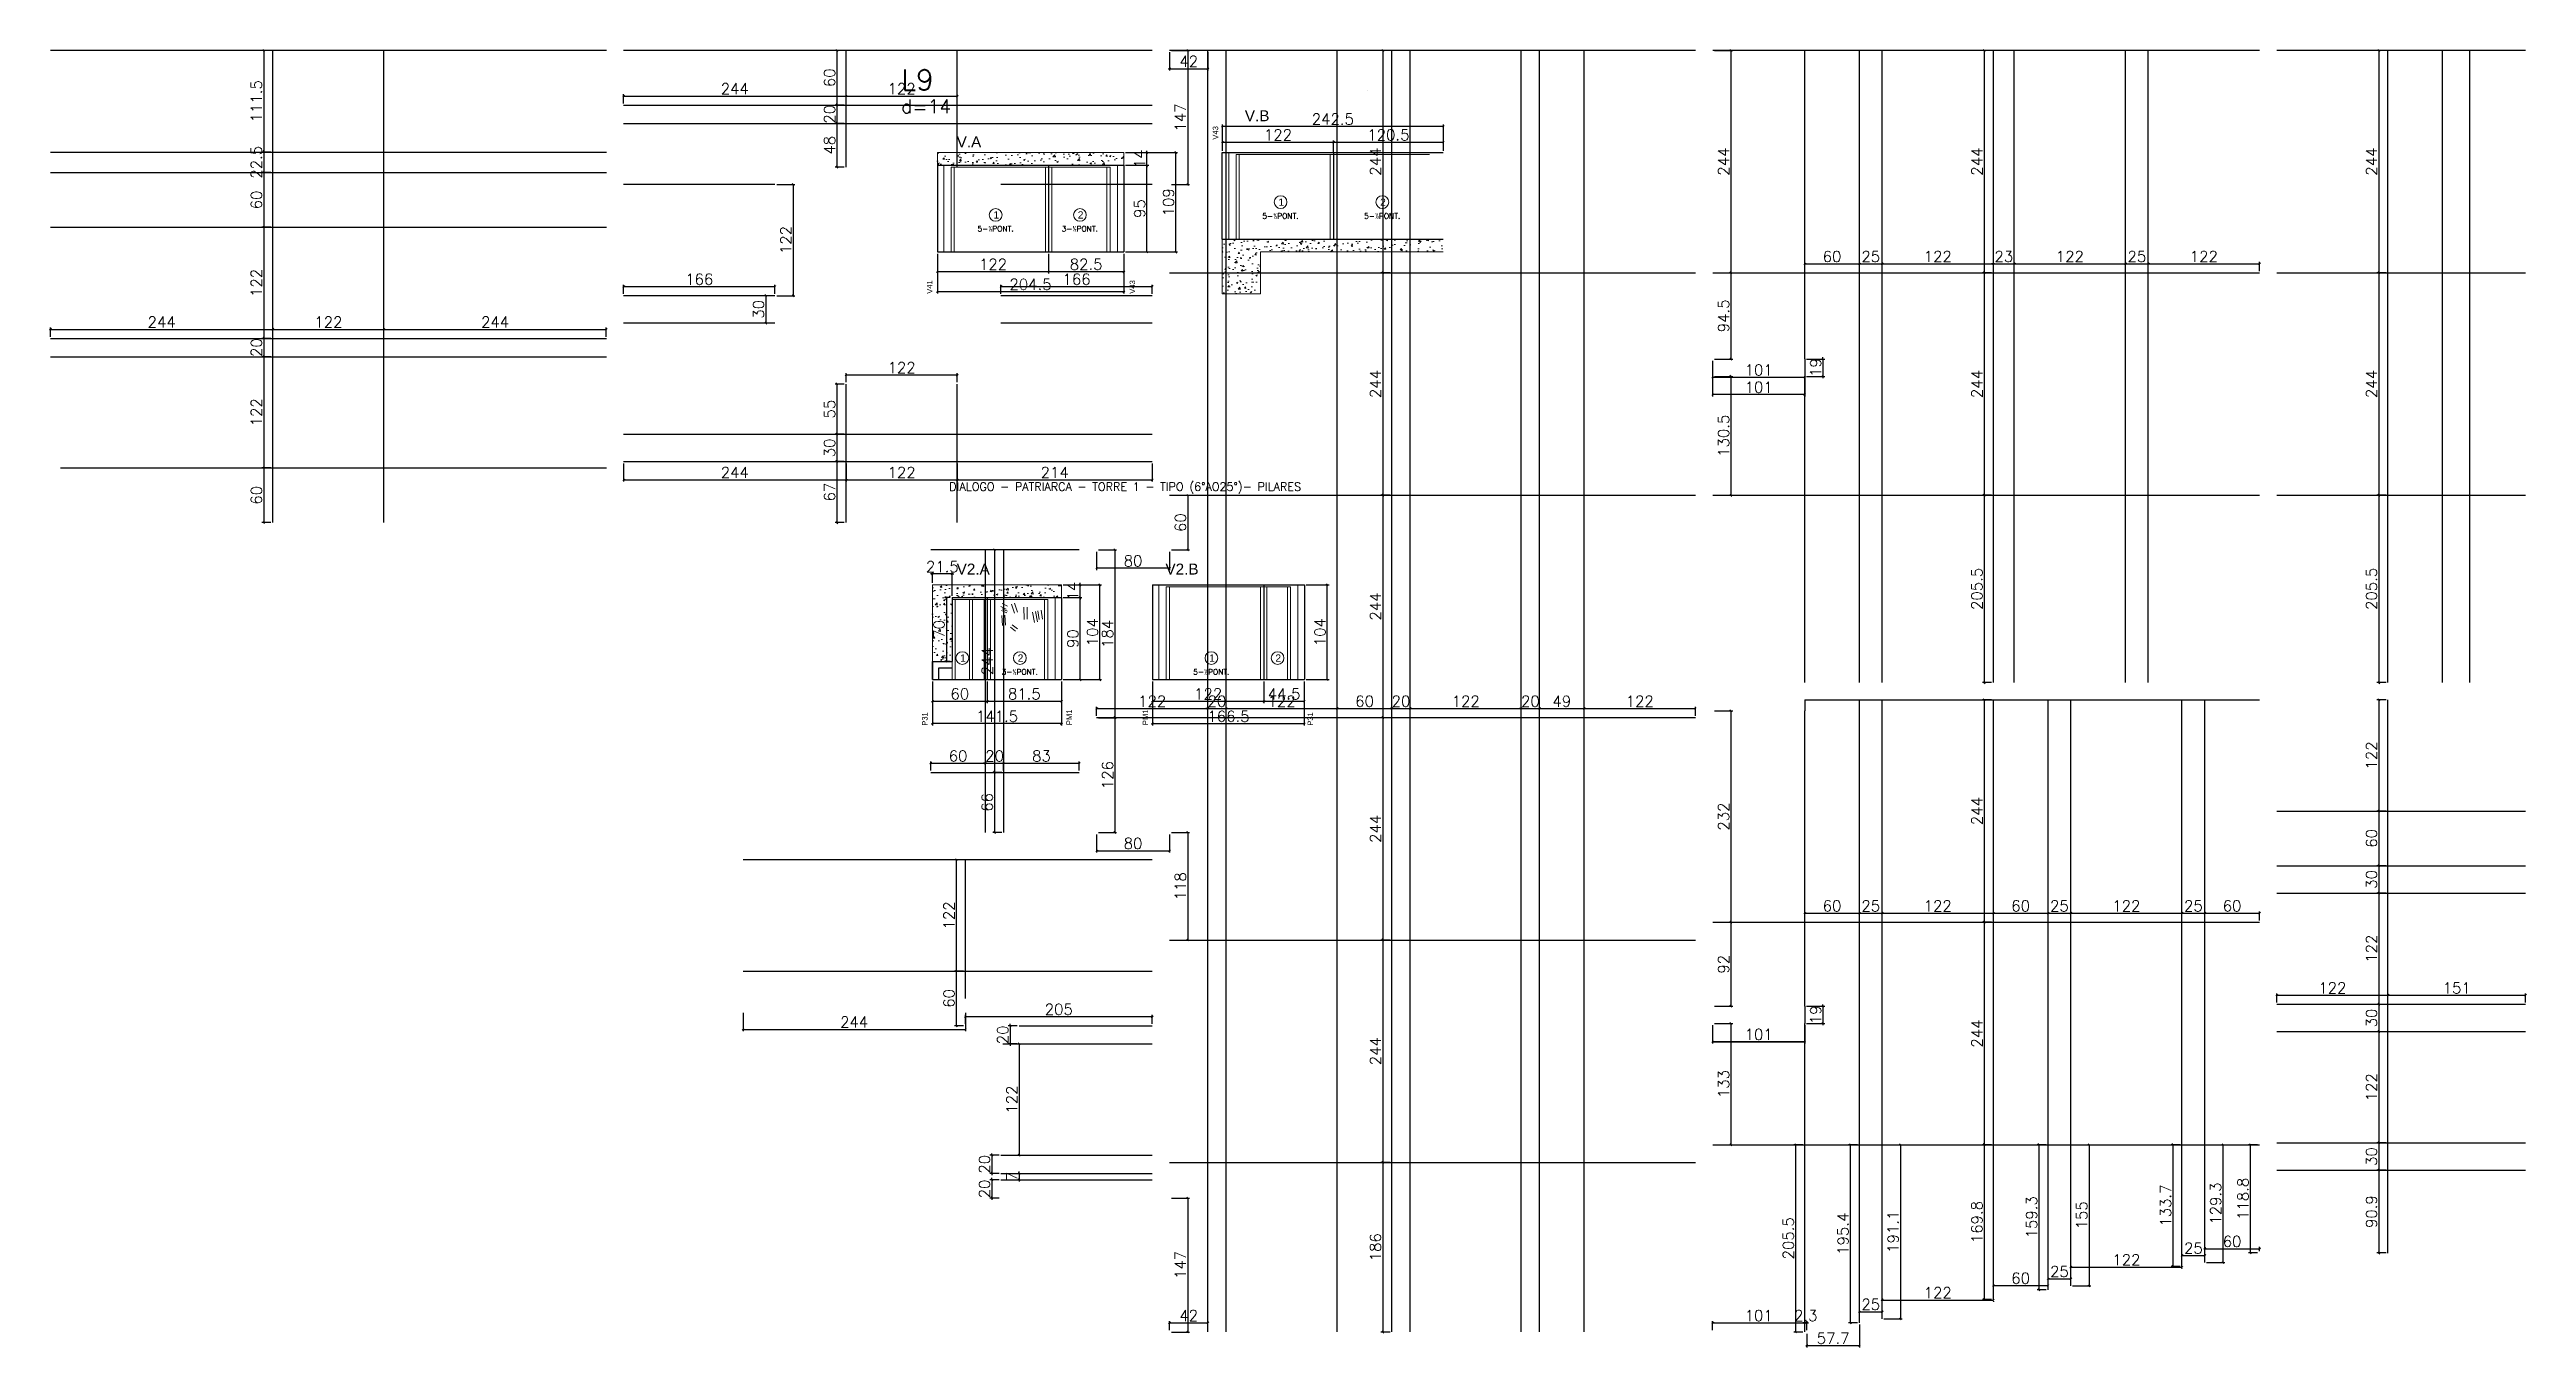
# Model space of a CAD drawing. Extents: x -40810 to 33675, y -2018 to 21213.
# Drawn here: x 12035 to 14753, y 14458 to 15882 of the extents above; entities that cross this region are included whole.
import ezdxf
from ezdxf.enums import TextEntityAlignment as Align

# ---------------------------------------------------------------- set-up
doc = ezdxf.new("R2010")
doc.units = 0
doc.layers.get('0').update_dxf_attribs({"color": 1, "lineweight": 9})
for name, color, linetype in [('10', 7, 'Continuous'), ('13', 7, 'Continuous'), ('242', 3, 'Continuous'), ('COTA', 241, 'Continuous'), ('P-NOTAS', 7, 'Continuous'), ('Painéis', 255, 'Continuous')]:
    doc.layers.add(name, color=color, linetype=linetype)
for name, color, linetype, lineweight in [('DIVISAO', 142, 'Continuous', 15), ('DIVISAO_FOLHA', 142, 'Continuous', 15), ('ESTRUTURACAO', 240, 'Continuous', 15), ('HACHURACONCRETO', 252, 'Continuous', 13), ('MEIOPONTALETE', 12, 'Continuous', 15), ('NUMERACAO', 5, 'Continuous', 15), ('SARRAFO_2_2X7', 24, 'Continuous', 15), ('TEXTO VIGA', 7, 'Continuous', 13)]:
    doc.layers.add(name, color=color, linetype=linetype, lineweight=lineweight)
doc.styles.add('ARIAL', font='arial.ttf', dxfattribs={"height": 12})
doc.styles.add('Romans', font='romans.shx', dxfattribs={"height": 12})
doc.styles.get("Standard").update_dxf_attribs({"font": 'romans.shx', "width": 0.8})
doc.dimstyles.new('cotas', dxfattribs={"dimtxt": 9, "dimasz": 2, "dimexe": 2, "dimexo": 2, "dimgap": 2, "dimtad": 1, "dimdec": 1, "dimzin": 12, "dimdsep": 46, "dimtxsty": 'Romans', "dimblk": 'OBLIQUE', "dimcen": 9, "dimclrd": 4, "dimclre": 4, "dimclrt": 240, "dimaunit": 1, "dimadec": 8, "dimazin": 3, "dimtfac": 1, "dimtdec": 1, "dimtix": 1, "dimtmove": 0, "dimatfit": 2, "dimldrblk": 'OBLIQUE', "dimfxl": 1, "dimtolj": 1, "dimtzin": 0, "dimlwd": -1, "dimlwe": -1, "dimarcsym": 0})
pattern_1 = [(50, (15618.8, 9518.358), (18.218467, -1.59391), [1.905, -20.955]), (355, (15618.8, 9518.358), (-3.52434, 19.105685), [1.524, -16.76406]), (100.45144, (15620.318, 9518.225), (14.694125, 17.511775), [1.619, -17.809024]), (46.1842, (15618.8, 9523.438), (27.107904, -4.20423), [2.8575, -31.4325]), (96.63556, (15621.058, 9523.088), (23.74041, 24.74261), [2.4285, -26.71356]), (351.18415, (15618.8, 9523.438), (23.74041, 24.74261), [2.286, -25.14597]), (21, (15621.34, 9522.168), (15.16144, -10.22652), [1.905, -20.955]), (326, (15621.34, 9522.168), (6.180203, 18.418797), [1.524, -16.764]), (71.45144, (15622.603, 9521.316), (21.34164, 8.192277), [1.619, -17.808994]), (37.5, (15618.7995, 9518.358), (0.3088603, 8.455504), [0, -16.5608, 0, -17.018, 0, -16.8275]), (7.5, (15618.7995, 9518.358), (6.681966, 10.018057), [0, -9.7028, 0, -16.1798, 0, -6.4135]), (327.5, (15613.135, 9518.358), (13.5590595, -0.5728744), [0, -6.35, 0, -19.812, 0, -26.289]), (317.5, (15610.595, 9518.358), (14.812918, 2.54265), [0, -8.255, 0, -13.1572, 0, -18.669])]

msp = doc.modelspace()

# ---------------------------------------------------------------- texts
at = {"layer": '10'}
msp.add_text('L9', height=22.5, dxfattribs=at).set_placement((12969.475, 15837.116))
at = {"layer": '13'}
msp.add_text('d=14', height=15, dxfattribs=at).set_placement((12969.475, 15811.616))
at = {"layer": 'DIVISAO', "char_height": 6, "attachment_point": 3, "rotation": 90, "line_spacing_factor": 0.72, "style": 'ARIAL'}
for s, insert in [('V43', (13311.288, 15797.548)), ('V41', (12997.696, 15628.471)), ('V43', (13220.12, 15628.471)), ('P31', (12992.352, 15154.53)), ('PM1', (13150.75, 15157.514)), ('PM1', (13234.46, 15157.514)), ('P31', (13415.348, 15154.53))]:
    msp.add_mtext(s, dxfattribs=dict(at, insert=insert))
at = {"layer": 'ESTRUTURACAO', "color": 240, "char_height": 6, "attachment_point": 5, "style": 'Romans'}
for s, insert in [('\\A1;{\\C1;5-½PONT.}', (13072.992, 15684.933)), ('\\A1;{\\C1;3-½PONT.}', (13165.449, 15684.933)), ('\\A1;{\\C1;5-½PONT.}', (13385.663, 15698.933)), ('\\A1;{\\C1;5-½PONT.}', (13497.262, 15698.933)), ('\\A1;{\\C1;3-½PONT.}', (13099.558, 15198.715)), ('\\A1;{\\C1;5-½PONT.}', (13309.731, 15198.715))]:
    msp.add_mtext(s, dxfattribs=dict(at, insert=insert))
at = {"layer": 'NUMERACAO', "color": 7, "style": 'ARIAL'}
for s, p in [('1', (13386.539, 15714.105)), ('2', (13498.138, 15714.105)), ('1', (13073.869, 15700.105)), ('2', (13166.326, 15700.105)), ('1', (13037.27, 15213.888)), ('2', (13100.435, 15213.888)), ('1', (13310.607, 15213.888)), ('2', (13383.254, 15213.888))]:
    msp.add_text(s, height=8, dxfattribs=at).set_placement(p, align=Align.MIDDLE_CENTER)
at = {"layer": 'TEXTO VIGA', "style": 'ARIAL'}
for s, p in [('V.B', (13346.535, 15802.885)), ('V.A', (13030.302, 15774.218)), ('V2.A', (13030.302, 15305.535)), ('V2.B', (13259.429, 15305.535))]:
    msp.add_text(s, height=12, dxfattribs=at).set_placement(p)

# ---------------------------------------------------------------- blocks, each defined once
blk = doc.blocks.new('PILAR')
at = {"layer": 'DIVISAO_FOLHA', "insert": (4056.5, 9279.6), "char_height": 9, "width": 646.748, "attachment_point": 1, "style": 'Romans'}
blk.add_mtext('DIALOGO - PATRIARCA - TORRE 1 - TIPO (6°AO25°)- PILARES', dxfattribs=at)
blk = doc.blocks.new('_Oblique')
at = {"color": 0, "linetype": 'ByBlock', "lineweight": -2}
blk.add_line((-0.5, -0.5), (0.5, 0.5), dxfattribs=at)
blk = doc.blocks.new('*D3701')
at = {"layer": 'Defpoints', "color": 0, "transparency": 16777216}
for p in [(13009.2, 15659.5), (13131.2, 15659.5), (13131.2, 15637.9)]:
    blk.add_point(p, dxfattribs=at)
at = {"layer": 'P-NOTAS', "color": 4, "transparency": 16777216}
for p, q in [((13009.2, 15657.5), (13009.2, 15635.9)), ((13131.2, 15657.5), (13131.2, 15635.9)), ((13009.2, 15637.9), (13131.2, 15637.9))]:
    blk.add_line(p, q, dxfattribs=at)
at = {"layer": 'P-NOTAS', "color": 4, "transparency": 16777216, "xscale": 2, "yscale": 2, "zscale": 2, "rotation": 180}
blk.add_blockref('_Oblique', (13009.2, 15637.9), dxfattribs=at)
at = {"layer": 'P-NOTAS', "color": 4, "transparency": 16777216, "xscale": 2, "yscale": 2, "zscale": 2}
blk.add_blockref('_Oblique', (13131.2, 15637.9), dxfattribs=at)
at = {"layer": 'P-NOTAS', "color": 240, "transparency": 16777216, "insert": (13070.2, 15645.9), "char_height": 12, "attachment_point": 5, "style": 'Romans'}
blk.add_mtext('\\A1;122', dxfattribs=at)
blk = doc.blocks.new('*D3702')
at = {"layer": 'Defpoints', "color": 0, "transparency": 16777216}
for p in [(13131.2, 15659.5), (13213.7, 15659.5), (13213.7, 15637.9)]:
    blk.add_point(p, dxfattribs=at)
at = {"layer": 'P-NOTAS', "color": 4, "transparency": 16777216}
for p, q in [((13131.2, 15657.5), (13131.2, 15635.9)), ((13213.7, 15657.5), (13213.7, 15635.9)), ((13131.2, 15637.9), (13213.7, 15637.9))]:
    blk.add_line(p, q, dxfattribs=at)
at = {"layer": 'P-NOTAS', "color": 4, "transparency": 16777216, "xscale": 2, "yscale": 2, "zscale": 2, "rotation": 180}
blk.add_blockref('_Oblique', (13131.2, 15637.9), dxfattribs=at)
at = {"layer": 'P-NOTAS', "color": 4, "transparency": 16777216, "xscale": 2, "yscale": 2, "zscale": 2}
blk.add_blockref('_Oblique', (13213.7, 15637.9), dxfattribs=at)
at = {"layer": 'P-NOTAS', "color": 240, "transparency": 16777216, "insert": (13172.4, 15645.9), "char_height": 12, "attachment_point": 5, "style": 'Romans'}
blk.add_mtext('\\A1;82.5', dxfattribs=at)
blk = doc.blocks.new('*D3703')
at = {"layer": 'Defpoints', "color": 0, "transparency": 16777216}
for p in [(13009.2, 15659.5), (13213.7, 15659.5), (13213.7, 15615.9)]:
    blk.add_point(p, dxfattribs=at)
at = {"layer": 'P-NOTAS', "color": 4, "transparency": 16777216}
for p, q in [((13009.2, 15657.5), (13009.2, 15613.9)), ((13213.7, 15657.5), (13213.7, 15613.9)), ((13009.2, 15615.9), (13213.7, 15615.9))]:
    blk.add_line(p, q, dxfattribs=at)
at = {"layer": 'P-NOTAS', "color": 4, "transparency": 16777216, "xscale": 2, "yscale": 2, "zscale": 2, "rotation": 180}
blk.add_blockref('_Oblique', (13009.2, 15615.9), dxfattribs=at)
at = {"layer": 'P-NOTAS', "color": 4, "transparency": 16777216, "xscale": 2, "yscale": 2, "zscale": 2}
blk.add_blockref('_Oblique', (13213.7, 15615.9), dxfattribs=at)
at = {"layer": 'P-NOTAS', "color": 240, "transparency": 16777216, "insert": (13111.4, 15623.9), "char_height": 12, "attachment_point": 5, "style": 'Romans'}
blk.add_mtext('\\A1;204.5', dxfattribs=at)
blk = doc.blocks.new('*D3704')
at = {"layer": 'Defpoints', "color": 0, "transparency": 16777216}
for p in [(13213.7, 15754.5), (13239.1, 15754.5), (13213.7, 15659.5)]:
    blk.add_point(p, dxfattribs=at)
at = {"layer": 'P-NOTAS', "color": 4, "transparency": 16777216}
for p, q in [((13215.7, 15754.5), (13241.1, 15754.5)), ((13239.1, 15659.5), (13239.1, 15754.5)), ((13215.7, 15659.5), (13241.1, 15659.5))]:
    blk.add_line(p, q, dxfattribs=at)
at = {"layer": 'P-NOTAS', "color": 4, "transparency": 16777216, "xscale": 2, "yscale": 2, "zscale": 2}
for p, rotation in [((13239.1, 15754.5), 90), ((13239.1, 15659.5), 270)]:
    blk.add_blockref('_Oblique', p, dxfattribs=dict(at, rotation=rotation))
at = {"layer": 'P-NOTAS', "color": 240, "transparency": 16777216, "insert": (13231.1, 15707), "char_height": 12, "attachment_point": 5, "rotation": 90, "style": 'Romans'}
blk.add_mtext('\\A1;95', dxfattribs=at)
blk = doc.blocks.new('*D3705')
at = {"layer": 'Defpoints', "color": 0, "transparency": 16777216}
for p in [(13213.7, 15768.5), (13239.1, 15768.5), (13213.7, 15754.5)]:
    blk.add_point(p, dxfattribs=at)
at = {"layer": 'P-NOTAS', "color": 4, "transparency": 16777216}
for p, q in [((13215.7, 15768.5), (13241.1, 15768.5)), ((13239.1, 15768.5), (13239.1, 15770.5)), ((13239.1, 15754.5), (13239.1, 15768.5)), ((13215.7, 15754.5), (13241.1, 15754.5)), ((13239.1, 15754.5), (13239.1, 15752.5))]:
    blk.add_line(p, q, dxfattribs=at)
at = {"layer": 'P-NOTAS', "color": 4, "transparency": 16777216, "xscale": 2, "yscale": 2, "zscale": 2}
for p, rotation in [((13239.1, 15768.5), 270), ((13239.1, 15754.5), 90)]:
    blk.add_blockref('_Oblique', p, dxfattribs=dict(at, rotation=rotation))
at = {"layer": 'P-NOTAS', "color": 240, "transparency": 16777216, "insert": (13231.1, 15761.5), "char_height": 12, "attachment_point": 5, "rotation": 90, "style": 'Romans'}
blk.add_mtext('\\A1;14', dxfattribs=at)
blk = doc.blocks.new('*D3706')
at = {"layer": 'Defpoints', "color": 0, "transparency": 16777216}
for p in [(13213.7, 15768.5), (13270.8, 15768.5), (13213.7, 15659.5)]:
    blk.add_point(p, dxfattribs=at)
at = {"layer": 'P-NOTAS', "color": 4, "transparency": 16777216}
for p, q in [((13215.7, 15768.5), (13272.8, 15768.5)), ((13270.8, 15659.5), (13270.8, 15768.5)), ((13215.7, 15659.5), (13272.8, 15659.5))]:
    blk.add_line(p, q, dxfattribs=at)
at = {"layer": 'P-NOTAS', "color": 4, "transparency": 16777216, "xscale": 2, "yscale": 2, "zscale": 2}
for p, rotation in [((13270.8, 15768.5), 90), ((13270.8, 15659.5), 270)]:
    blk.add_blockref('_Oblique', p, dxfattribs=dict(at, rotation=rotation))
at = {"layer": 'P-NOTAS', "color": 240, "transparency": 16777216, "insert": (13262.8, 15714), "char_height": 12, "attachment_point": 5, "rotation": 90, "style": 'Romans'}
blk.add_mtext('\\A1;109', dxfattribs=at)
blk = doc.blocks.new('*D3707')
at = {"layer": 'Defpoints', "color": 0, "transparency": 16777216}
for p in [(13321.9, 15768.5), (13443.9, 15779.9), (13443.9, 15766.3)]:
    blk.add_point(p, dxfattribs=at)
at = {"layer": 'P-NOTAS', "color": 4, "transparency": 16777216}
for p, q in [((13321.9, 15770.5), (13321.9, 15781.9)), ((13321.9, 15779.9), (13443.9, 15779.9)), ((13443.9, 15768.3), (13443.9, 15781.9))]:
    blk.add_line(p, q, dxfattribs=at)
at = {"layer": 'P-NOTAS', "color": 4, "transparency": 16777216, "xscale": 2, "yscale": 2, "zscale": 2, "rotation": 180}
blk.add_blockref('_Oblique', (13321.9, 15779.9), dxfattribs=at)
at = {"layer": 'P-NOTAS', "color": 4, "transparency": 16777216, "xscale": 2, "yscale": 2, "zscale": 2}
blk.add_blockref('_Oblique', (13443.9, 15779.9), dxfattribs=at)
at = {"layer": 'P-NOTAS', "color": 240, "transparency": 16777216, "insert": (13382.9, 15787.9), "char_height": 12, "attachment_point": 5, "style": 'Romans'}
blk.add_mtext('\\A1;122', dxfattribs=at)
blk = doc.blocks.new('*D3708')
at = {"layer": 'Defpoints', "color": 0, "transparency": 16777216}
for p in [(13443.9, 15766.3), (13564.4, 15779.9), (13564.4, 15768.5)]:
    blk.add_point(p, dxfattribs=at)
at = {"layer": 'P-NOTAS', "color": 4, "transparency": 16777216}
for p, q in [((13443.9, 15768.3), (13443.9, 15781.9)), ((13443.9, 15779.9), (13564.4, 15779.9)), ((13564.4, 15770.5), (13564.4, 15781.9))]:
    blk.add_line(p, q, dxfattribs=at)
at = {"layer": 'P-NOTAS', "color": 4, "transparency": 16777216, "xscale": 2, "yscale": 2, "zscale": 2, "rotation": 180}
blk.add_blockref('_Oblique', (13443.9, 15779.9), dxfattribs=at)
at = {"layer": 'P-NOTAS', "color": 4, "transparency": 16777216, "xscale": 2, "yscale": 2, "zscale": 2}
blk.add_blockref('_Oblique', (13564.4, 15779.9), dxfattribs=at)
at = {"layer": 'P-NOTAS', "color": 240, "transparency": 16777216, "insert": (13504.1, 15787.9), "char_height": 12, "attachment_point": 5, "style": 'Romans'}
blk.add_mtext('\\A1;120.5', dxfattribs=at)
blk = doc.blocks.new('*D3709')
at = {"layer": 'Defpoints', "color": 0, "transparency": 16777216}
for p in [(13321.9, 15797.2), (13321.9, 15768.5), (13564.4, 15768.5)]:
    blk.add_point(p, dxfattribs=at)
at = {"layer": 'P-NOTAS', "color": 4, "transparency": 16777216}
for p, q in [((13321.9, 15770.5), (13321.9, 15799.2)), ((13564.4, 15797.2), (13321.9, 15797.2)), ((13564.4, 15770.5), (13564.4, 15799.2))]:
    blk.add_line(p, q, dxfattribs=at)
at = {"layer": 'P-NOTAS', "color": 4, "transparency": 16777216, "xscale": 2, "yscale": 2, "zscale": 2, "rotation": 180}
blk.add_blockref('_Oblique', (13321.9, 15797.2), dxfattribs=at)
at = {"layer": 'P-NOTAS', "color": 4, "transparency": 16777216, "xscale": 2, "yscale": 2, "zscale": 2}
blk.add_blockref('_Oblique', (13564.4, 15797.2), dxfattribs=at)
at = {"layer": 'P-NOTAS', "color": 240, "transparency": 16777216, "insert": (13443.1, 15805.2), "char_height": 12, "attachment_point": 5, "style": 'Romans'}
blk.add_mtext('\\A1;242.5', dxfattribs=at)
blk = doc.blocks.new('*D3710')
at = {"layer": 'Defpoints', "color": 0, "transparency": 16777216}
for p in [(13145.3, 15280.3), (13165.8, 15280.3), (13145.3, 15190.3)]:
    blk.add_point(p, dxfattribs=at)
at = {"layer": 'P-NOTAS', "color": 4, "transparency": 16777216}
for p, q in [((13147.3, 15280.3), (13167.8, 15280.3)), ((13165.8, 15190.3), (13165.8, 15280.3)), ((13147.3, 15190.3), (13167.8, 15190.3))]:
    blk.add_line(p, q, dxfattribs=at)
at = {"layer": 'P-NOTAS', "color": 4, "transparency": 16777216, "xscale": 2, "yscale": 2, "zscale": 2}
for p, rotation in [((13165.8, 15280.3), 90), ((13165.8, 15190.3), 270)]:
    blk.add_blockref('_Oblique', p, dxfattribs=dict(at, rotation=rotation))
at = {"layer": 'P-NOTAS', "color": 240, "transparency": 16777216, "insert": (13157.8, 15235.3), "char_height": 12, "attachment_point": 5, "rotation": 90, "style": 'Romans'}
blk.add_mtext('\\A1;90', dxfattribs=at)
blk = doc.blocks.new('*D3711')
at = {"layer": 'Defpoints', "color": 0, "transparency": 16777216}
for p in [(13145.3, 15294.3), (13145.3, 15280.3), (13165.8, 15294.3)]:
    blk.add_point(p, dxfattribs=at)
at = {"layer": 'P-NOTAS', "color": 4, "transparency": 16777216}
for p, q in [((13147.3, 15294.3), (13167.8, 15294.3)), ((13147.3, 15280.3), (13167.8, 15280.3)), ((13165.8, 15294.3), (13165.8, 15296.3)), ((13165.8, 15280.3), (13165.8, 15294.3)), ((13165.8, 15280.3), (13165.8, 15278.3))]:
    blk.add_line(p, q, dxfattribs=at)
at = {"layer": 'P-NOTAS', "color": 4, "transparency": 16777216, "xscale": 2, "yscale": 2, "zscale": 2}
for p, rotation in [((13165.8, 15294.3), 270), ((13165.8, 15280.3), 90)]:
    blk.add_blockref('_Oblique', p, dxfattribs=dict(at, rotation=rotation))
at = {"layer": 'P-NOTAS', "color": 240, "transparency": 16777216, "insert": (13157.8, 15287.3), "char_height": 12, "attachment_point": 5, "rotation": 90, "style": 'Romans'}
blk.add_mtext('\\A1;14', dxfattribs=at)
blk = doc.blocks.new('*D3712')
at = {"layer": 'Defpoints', "color": 0, "transparency": 16777216}
for p in [(13003.8, 15190.3), (13063.8, 15190.3), (13063.8, 15166.6)]:
    blk.add_point(p, dxfattribs=at)
at = {"layer": 'P-NOTAS', "color": 4, "transparency": 16777216}
for p, q in [((13003.8, 15188.3), (13003.8, 15164.6)), ((13003.8, 15166.6), (13063.8, 15166.6)), ((13063.8, 15188.3), (13063.8, 15164.6))]:
    blk.add_line(p, q, dxfattribs=at)
at = {"layer": 'P-NOTAS', "color": 4, "transparency": 16777216, "xscale": 2, "yscale": 2, "zscale": 2, "rotation": 180}
blk.add_blockref('_Oblique', (13003.8, 15166.6), dxfattribs=at)
at = {"layer": 'P-NOTAS', "color": 4, "transparency": 16777216, "xscale": 2, "yscale": 2, "zscale": 2}
blk.add_blockref('_Oblique', (13063.8, 15166.6), dxfattribs=at)
at = {"layer": 'P-NOTAS', "color": 240, "transparency": 16777216, "insert": (13033.8, 15174.6), "char_height": 12, "attachment_point": 5, "style": 'Romans'}
blk.add_mtext('\\A1;60', dxfattribs=at)
blk = doc.blocks.new('*D3713')
at = {"layer": 'Defpoints', "color": 0, "transparency": 16777216}
for p in [(13063.8, 15190.3), (13145.3, 15190.3), (13145.3, 15166.6)]:
    blk.add_point(p, dxfattribs=at)
at = {"layer": 'P-NOTAS', "color": 4, "transparency": 16777216}
for p, q in [((13063.8, 15188.3), (13063.8, 15164.6)), ((13063.8, 15166.6), (13145.3, 15166.6)), ((13145.3, 15188.3), (13145.3, 15164.6))]:
    blk.add_line(p, q, dxfattribs=at)
at = {"layer": 'P-NOTAS', "color": 4, "transparency": 16777216, "xscale": 2, "yscale": 2, "zscale": 2, "rotation": 180}
blk.add_blockref('_Oblique', (13063.8, 15166.6), dxfattribs=at)
at = {"layer": 'P-NOTAS', "color": 4, "transparency": 16777216, "xscale": 2, "yscale": 2, "zscale": 2}
blk.add_blockref('_Oblique', (13145.3, 15166.6), dxfattribs=at)
at = {"layer": 'P-NOTAS', "color": 240, "transparency": 16777216, "insert": (13104.6, 15174.6), "char_height": 12, "attachment_point": 5, "style": 'Romans'}
blk.add_mtext('\\A1;81.5', dxfattribs=at)
blk = doc.blocks.new('*D3714')
at = {"layer": 'Defpoints', "color": 0, "transparency": 16777216}
for p in [(13245.3, 15190.3), (13367.3, 15190.3), (13367.3, 15166.6)]:
    blk.add_point(p, dxfattribs=at)
at = {"layer": 'P-NOTAS', "color": 4, "transparency": 16777216}
for p, q in [((13245.3, 15188.3), (13245.3, 15164.6)), ((13245.3, 15166.6), (13367.3, 15166.6)), ((13367.3, 15188.3), (13367.3, 15164.6))]:
    blk.add_line(p, q, dxfattribs=at)
at = {"layer": 'P-NOTAS', "color": 4, "transparency": 16777216, "xscale": 2, "yscale": 2, "zscale": 2, "rotation": 180}
blk.add_blockref('_Oblique', (13245.3, 15166.6), dxfattribs=at)
at = {"layer": 'P-NOTAS', "color": 4, "transparency": 16777216, "xscale": 2, "yscale": 2, "zscale": 2}
blk.add_blockref('_Oblique', (13367.3, 15166.6), dxfattribs=at)
at = {"layer": 'P-NOTAS', "color": 240, "transparency": 16777216, "insert": (13306.3, 15174.6), "char_height": 12, "attachment_point": 5, "style": 'Romans'}
blk.add_mtext('\\A1;122', dxfattribs=at)
blk = doc.blocks.new('*D3715')
at = {"layer": 'Defpoints', "color": 0, "transparency": 16777216}
for p in [(13367.3, 15190.3), (13411.8, 15190.3), (13411.8, 15166.6)]:
    blk.add_point(p, dxfattribs=at)
at = {"layer": 'P-NOTAS', "color": 4, "transparency": 16777216}
for p, q in [((13367.3, 15188.3), (13367.3, 15164.6)), ((13367.3, 15166.6), (13411.8, 15166.6)), ((13411.8, 15188.3), (13411.8, 15164.6))]:
    blk.add_line(p, q, dxfattribs=at)
at = {"layer": 'P-NOTAS', "color": 4, "transparency": 16777216, "xscale": 2, "yscale": 2, "zscale": 2, "rotation": 180}
blk.add_blockref('_Oblique', (13367.3, 15166.6), dxfattribs=at)
at = {"layer": 'P-NOTAS', "color": 4, "transparency": 16777216, "xscale": 2, "yscale": 2, "zscale": 2}
blk.add_blockref('_Oblique', (13411.8, 15166.6), dxfattribs=at)
at = {"layer": 'P-NOTAS', "color": 240, "transparency": 16777216, "insert": (13389.6, 15174.6), "char_height": 12, "attachment_point": 5, "style": 'Romans'}
blk.add_mtext('\\A1;44.5', dxfattribs=at)
blk = doc.blocks.new('*D3716')
at = {"layer": 'Defpoints', "color": 0, "transparency": 16777216}
for p in [(13411.8, 15294.3), (13437, 15294.3), (13411.8, 15190.3)]:
    blk.add_point(p, dxfattribs=at)
at = {"layer": 'P-NOTAS', "color": 4, "transparency": 16777216}
for p, q in [((13413.8, 15294.3), (13439, 15294.3)), ((13437, 15190.3), (13437, 15294.3)), ((13413.8, 15190.3), (13439, 15190.3))]:
    blk.add_line(p, q, dxfattribs=at)
at = {"layer": 'P-NOTAS', "color": 4, "transparency": 16777216, "xscale": 2, "yscale": 2, "zscale": 2}
for p, rotation in [((13437, 15294.3), 90), ((13437, 15190.3), 270)]:
    blk.add_blockref('_Oblique', p, dxfattribs=dict(at, rotation=rotation))
at = {"layer": 'P-NOTAS', "color": 240, "transparency": 16777216, "insert": (13429, 15242.3), "char_height": 12, "attachment_point": 5, "rotation": 90, "style": 'Romans'}
blk.add_mtext('\\A1;104', dxfattribs=at)
blk = doc.blocks.new('*D3717')
at = {"layer": 'Defpoints', "color": 0, "transparency": 16777216}
for p in [(13145.3, 15294.3), (13187.4, 15294.3), (13145.3, 15190.3)]:
    blk.add_point(p, dxfattribs=at)
at = {"layer": 'P-NOTAS', "color": 4, "transparency": 16777216}
for p, q in [((13147.3, 15294.3), (13189.4, 15294.3)), ((13187.4, 15190.3), (13187.4, 15294.3)), ((13147.3, 15190.3), (13189.4, 15190.3))]:
    blk.add_line(p, q, dxfattribs=at)
at = {"layer": 'P-NOTAS', "color": 4, "transparency": 16777216, "xscale": 2, "yscale": 2, "zscale": 2}
for p, rotation in [((13187.4, 15294.3), 90), ((13187.4, 15190.3), 270)]:
    blk.add_blockref('_Oblique', p, dxfattribs=dict(at, rotation=rotation))
at = {"layer": 'P-NOTAS', "color": 240, "transparency": 16777216, "insert": (13179.4, 15242.3), "char_height": 12, "attachment_point": 5, "rotation": 90, "style": 'Romans'}
blk.add_mtext('\\A1;104', dxfattribs=at)
blk = doc.blocks.new('*D3718')
at = {"layer": 'Defpoints', "color": 0, "transparency": 16777216}
for p in [(13003.8, 15190.3), (13145.3, 15190.3), (13003.8, 15142)]:
    blk.add_point(p, dxfattribs=at)
at = {"layer": 'P-NOTAS', "color": 4, "transparency": 16777216}
for p, q in [((13003.8, 15188.3), (13003.8, 15140)), ((13145.3, 15188.3), (13145.3, 15140)), ((13145.3, 15142), (13003.8, 15142))]:
    blk.add_line(p, q, dxfattribs=at)
at = {"layer": 'P-NOTAS', "color": 4, "transparency": 16777216, "xscale": 2, "yscale": 2, "zscale": 2, "rotation": 180}
blk.add_blockref('_Oblique', (13003.8, 15142), dxfattribs=at)
at = {"layer": 'P-NOTAS', "color": 4, "transparency": 16777216, "xscale": 2, "yscale": 2, "zscale": 2}
blk.add_blockref('_Oblique', (13145.3, 15142), dxfattribs=at)
at = {"layer": 'P-NOTAS', "color": 240, "transparency": 16777216, "insert": (13074.6, 15150), "char_height": 12, "attachment_point": 5, "style": 'Romans'}
blk.add_mtext('\\A1;141.5', dxfattribs=at)
blk = doc.blocks.new('*D3719')
at = {"layer": 'Defpoints', "color": 0, "transparency": 16777216}
for p in [(13245.3, 15190.3), (13411.8, 15190.3), (13411.8, 15142)]:
    blk.add_point(p, dxfattribs=at)
at = {"layer": 'P-NOTAS', "color": 4, "transparency": 16777216}
for p, q in [((13245.3, 15188.3), (13245.3, 15140)), ((13411.8, 15188.3), (13411.8, 15140)), ((13245.3, 15142), (13411.8, 15142))]:
    blk.add_line(p, q, dxfattribs=at)
at = {"layer": 'P-NOTAS', "color": 4, "transparency": 16777216, "xscale": 2, "yscale": 2, "zscale": 2, "rotation": 180}
blk.add_blockref('_Oblique', (13245.3, 15142), dxfattribs=at)
at = {"layer": 'P-NOTAS', "color": 4, "transparency": 16777216, "xscale": 2, "yscale": 2, "zscale": 2}
blk.add_blockref('_Oblique', (13411.8, 15142), dxfattribs=at)
at = {"layer": 'P-NOTAS', "color": 240, "transparency": 16777216, "insert": (13328.6, 15150), "char_height": 12, "attachment_point": 5, "style": 'Romans'}
blk.add_mtext('\\A1;166.5', dxfattribs=at)
blk = doc.blocks.new('*D3720')
at = {"layer": 'Defpoints', "color": 0, "transparency": 16777216}
for p in [(13025.3, 15280.3), (13019, 15210.3), (13025.3, 15210.3)]:
    blk.add_point(p, dxfattribs=at)
at = {"layer": 'P-NOTAS', "color": 4, "transparency": 16777216}
for p, q in [((13023.3, 15280.3), (13017, 15280.3)), ((13019, 15280.3), (13019, 15210.3)), ((13023.3, 15210.3), (13017, 15210.3))]:
    blk.add_line(p, q, dxfattribs=at)
at = {"layer": 'P-NOTAS', "color": 4, "transparency": 16777216, "xscale": 2, "yscale": 2, "zscale": 2}
for p, rotation in [((13019, 15280.3), 90), ((13019, 15210.3), 270)]:
    blk.add_blockref('_Oblique', p, dxfattribs=dict(at, rotation=rotation))
at = {"layer": 'P-NOTAS', "color": 240, "transparency": 16777216, "insert": (13011, 15245.3), "char_height": 12, "attachment_point": 5, "rotation": 90, "style": 'Romans'}
blk.add_mtext('\\A1;70', dxfattribs=at)
blk = doc.blocks.new('*D3721')
at = {"layer": 'Defpoints', "color": 0, "transparency": 16777216}
for p in [(13003.8, 15306.2), (13003.8, 15294.3), (13025.3, 15280.3)]:
    blk.add_point(p, dxfattribs=at)
at = {"layer": 'P-NOTAS', "color": 4, "transparency": 16777216}
for p, q in [((13003.8, 15306.2), (13001.8, 15306.2)), ((13003.8, 15296.3), (13003.8, 15308.2)), ((13025.3, 15306.2), (13003.8, 15306.2)), ((13025.3, 15282.3), (13025.3, 15308.2)), ((13025.3, 15306.2), (13027.3, 15306.2))]:
    blk.add_line(p, q, dxfattribs=at)
at = {"layer": 'P-NOTAS', "color": 4, "transparency": 16777216, "xscale": 2, "yscale": 2, "zscale": 2}
blk.add_blockref('_Oblique', (13003.8, 15306.2), dxfattribs=at)
at = {"layer": 'P-NOTAS', "color": 4, "transparency": 16777216, "xscale": 2, "yscale": 2, "zscale": 2, "rotation": 180}
blk.add_blockref('_Oblique', (13025.3, 15306.2), dxfattribs=at)
at = {"layer": 'P-NOTAS', "color": 240, "transparency": 16777216, "insert": (13014.6, 15314.2), "char_height": 12, "attachment_point": 5, "style": 'Romans'}
blk.add_mtext('\\A1;21.5', dxfattribs=at)
blk = doc.blocks.new('*D3728')
at = {"layer": 'Defpoints', "color": 0, "linetype": 'Continuous', "ltscale": 30, "transparency": 16777216}
for p in [(12279.9, 15574.5), (12035.9, 15564.5), (12279.9, 15564.5)]:
    blk.add_point(p, dxfattribs=at)
at = {"layer": 'P-NOTAS', "color": 4, "linetype": 'Continuous', "ltscale": 30, "transparency": 16777216}
for p, q in [((12035.9, 15566.5), (12035.9, 15576.5)), ((12035.9, 15574.5), (12279.9, 15574.5)), ((12279.9, 15566.5), (12279.9, 15576.5))]:
    blk.add_line(p, q, dxfattribs=at)
at = {"layer": 'P-NOTAS', "color": 4, "linetype": 'Continuous', "ltscale": 30, "transparency": 16777216, "xscale": 2, "yscale": 2, "zscale": 2, "rotation": 180}
blk.add_blockref('_Oblique', (12035.9, 15574.5), dxfattribs=at)
at = {"layer": 'P-NOTAS', "color": 4, "linetype": 'Continuous', "ltscale": 30, "transparency": 16777216, "xscale": 2, "yscale": 2, "zscale": 2}
blk.add_blockref('_Oblique', (12279.9, 15574.5), dxfattribs=at)
at = {"layer": 'P-NOTAS', "color": 240, "linetype": 'Continuous', "ltscale": 30, "transparency": 16777216, "insert": (12157.9, 15582.5), "char_height": 12, "attachment_point": 5, "style": 'Romans'}
blk.add_mtext('\\A1;244', dxfattribs=at)
blk = doc.blocks.new('*D3729')
at = {"layer": 'Defpoints', "color": 0, "linetype": 'Continuous', "ltscale": 30, "transparency": 16777216}
for p in [(12401.9, 15574.5), (12279.9, 15564.5), (12401.9, 15564.5)]:
    blk.add_point(p, dxfattribs=at)
at = {"layer": 'P-NOTAS', "color": 4, "linetype": 'Continuous', "ltscale": 30, "transparency": 16777216}
for p, q in [((12279.9, 15566.5), (12279.9, 15576.5)), ((12279.9, 15574.5), (12401.9, 15574.5)), ((12401.9, 15566.5), (12401.9, 15576.5))]:
    blk.add_line(p, q, dxfattribs=at)
at = {"layer": 'P-NOTAS', "color": 4, "linetype": 'Continuous', "ltscale": 30, "transparency": 16777216, "xscale": 2, "yscale": 2, "zscale": 2, "rotation": 180}
blk.add_blockref('_Oblique', (12279.9, 15574.5), dxfattribs=at)
at = {"layer": 'P-NOTAS', "color": 4, "linetype": 'Continuous', "ltscale": 30, "transparency": 16777216, "xscale": 2, "yscale": 2, "zscale": 2}
blk.add_blockref('_Oblique', (12401.9, 15574.5), dxfattribs=at)
at = {"layer": 'P-NOTAS', "color": 240, "linetype": 'Continuous', "ltscale": 30, "transparency": 16777216, "insert": (12340.9, 15582.5), "char_height": 12, "attachment_point": 5, "style": 'Romans'}
blk.add_mtext('\\A1;122', dxfattribs=at)
blk = doc.blocks.new('*D3730')
at = {"layer": 'Defpoints', "color": 0, "linetype": 'Continuous', "ltscale": 30, "transparency": 16777216}
for p in [(12645.9, 15574.5), (12401.9, 15564.5), (12645.9, 15564.5)]:
    blk.add_point(p, dxfattribs=at)
at = {"layer": 'P-NOTAS', "color": 4, "linetype": 'Continuous', "ltscale": 30, "transparency": 16777216}
for p, q in [((12401.9, 15566.5), (12401.9, 15576.5)), ((12401.9, 15574.5), (12645.9, 15574.5)), ((12645.9, 15566.5), (12645.9, 15576.5))]:
    blk.add_line(p, q, dxfattribs=at)
at = {"layer": 'P-NOTAS', "color": 4, "linetype": 'Continuous', "ltscale": 30, "transparency": 16777216, "xscale": 2, "yscale": 2, "zscale": 2, "rotation": 180}
blk.add_blockref('_Oblique', (12401.9, 15574.5), dxfattribs=at)
at = {"layer": 'P-NOTAS', "color": 4, "linetype": 'Continuous', "ltscale": 30, "transparency": 16777216, "xscale": 2, "yscale": 2, "zscale": 2}
blk.add_blockref('_Oblique', (12645.9, 15574.5), dxfattribs=at)
at = {"layer": 'P-NOTAS', "color": 240, "linetype": 'Continuous', "ltscale": 30, "transparency": 16777216, "insert": (12523.9, 15582.5), "char_height": 12, "attachment_point": 5, "style": 'Romans'}
blk.add_mtext('\\A1;244', dxfattribs=at)
blk = doc.blocks.new('*D3731')
at = {"layer": 'Defpoints', "color": 0, "linetype": 'Continuous', "ltscale": 30, "transparency": 16777216}
for p in [(12279.9, 15880.5), (12269.9, 15769), (12279.9, 15769)]:
    blk.add_point(p, dxfattribs=at)
at = {"layer": 'P-NOTAS', "color": 4, "linetype": 'Continuous', "ltscale": 30, "transparency": 16777216}
for p, q in [((12277.9, 15880.5), (12267.9, 15880.5)), ((12269.9, 15880.5), (12269.9, 15769)), ((12277.9, 15769), (12267.9, 15769))]:
    blk.add_line(p, q, dxfattribs=at)
at = {"layer": 'P-NOTAS', "color": 4, "linetype": 'Continuous', "ltscale": 30, "transparency": 16777216, "xscale": 2, "yscale": 2, "zscale": 2}
for p, rotation in [((12269.9, 15880.5), 90), ((12269.9, 15769), 270)]:
    blk.add_blockref('_Oblique', p, dxfattribs=dict(at, rotation=rotation))
at = {"layer": 'P-NOTAS', "color": 240, "linetype": 'Continuous', "ltscale": 30, "transparency": 16777216, "insert": (12261.9, 15824.8), "char_height": 12, "attachment_point": 5, "rotation": 90, "style": 'Romans'}
blk.add_mtext('\\A1;111.5', dxfattribs=at)
blk = doc.blocks.new('*D3732')
at = {"layer": 'Defpoints', "color": 0, "linetype": 'Continuous', "ltscale": 30, "transparency": 16777216}
for p in [(12279.9, 15769), (12269.9, 15746.5), (12279.9, 15746.5)]:
    blk.add_point(p, dxfattribs=at)
at = {"layer": 'P-NOTAS', "color": 4, "linetype": 'Continuous', "ltscale": 30, "transparency": 16777216}
for p, q in [((12277.9, 15769), (12267.9, 15769)), ((12269.9, 15769), (12269.9, 15771)), ((12269.9, 15769), (12269.9, 15746.5)), ((12277.9, 15746.5), (12267.9, 15746.5)), ((12269.9, 15746.5), (12269.9, 15744.5))]:
    blk.add_line(p, q, dxfattribs=at)
at = {"layer": 'P-NOTAS', "color": 4, "linetype": 'Continuous', "ltscale": 30, "transparency": 16777216, "xscale": 2, "yscale": 2, "zscale": 2}
for p, rotation in [((12269.9, 15769), 270), ((12269.9, 15746.5), 90)]:
    blk.add_blockref('_Oblique', p, dxfattribs=dict(at, rotation=rotation))
at = {"layer": 'P-NOTAS', "color": 240, "linetype": 'Continuous', "ltscale": 30, "transparency": 16777216, "insert": (12261.9, 15757.8), "char_height": 12, "attachment_point": 5, "rotation": 90, "style": 'Romans'}
blk.add_mtext('\\A1;22.5', dxfattribs=at)
blk = doc.blocks.new('*D3733')
at = {"layer": 'Defpoints', "color": 0, "linetype": 'Continuous', "ltscale": 30, "transparency": 16777216}
for p in [(12279.9, 15746.5), (12269.9, 15686.5), (12279.9, 15686.5)]:
    blk.add_point(p, dxfattribs=at)
at = {"layer": 'P-NOTAS', "color": 4, "linetype": 'Continuous', "ltscale": 30, "transparency": 16777216}
for p, q in [((12277.9, 15746.5), (12267.9, 15746.5)), ((12269.9, 15746.5), (12269.9, 15686.5)), ((12277.9, 15686.5), (12267.9, 15686.5))]:
    blk.add_line(p, q, dxfattribs=at)
at = {"layer": 'P-NOTAS', "color": 4, "linetype": 'Continuous', "ltscale": 30, "transparency": 16777216, "xscale": 2, "yscale": 2, "zscale": 2}
for p, rotation in [((12269.9, 15746.5), 90), ((12269.9, 15686.5), 270)]:
    blk.add_blockref('_Oblique', p, dxfattribs=dict(at, rotation=rotation))
at = {"layer": 'P-NOTAS', "color": 240, "linetype": 'Continuous', "ltscale": 30, "transparency": 16777216, "insert": (12261.9, 15716.5), "char_height": 12, "attachment_point": 5, "rotation": 90, "style": 'Romans'}
blk.add_mtext('\\A1;60', dxfattribs=at)
blk = doc.blocks.new('*D3734')
at = {"layer": 'Defpoints', "color": 0, "linetype": 'Continuous', "ltscale": 30, "transparency": 16777216}
for p in [(12279.9, 15686.5), (12269.9, 15564.5), (12279.9, 15564.5)]:
    blk.add_point(p, dxfattribs=at)
at = {"layer": 'P-NOTAS', "color": 4, "linetype": 'Continuous', "ltscale": 30, "transparency": 16777216}
for p, q in [((12277.9, 15686.5), (12267.9, 15686.5)), ((12269.9, 15686.5), (12269.9, 15564.5)), ((12277.9, 15564.5), (12267.9, 15564.5))]:
    blk.add_line(p, q, dxfattribs=at)
at = {"layer": 'P-NOTAS', "color": 4, "linetype": 'Continuous', "ltscale": 30, "transparency": 16777216, "xscale": 2, "yscale": 2, "zscale": 2}
for p, rotation in [((12269.9, 15686.5), 90), ((12269.9, 15564.5), 270)]:
    blk.add_blockref('_Oblique', p, dxfattribs=dict(at, rotation=rotation))
at = {"layer": 'P-NOTAS', "color": 240, "linetype": 'Continuous', "ltscale": 30, "transparency": 16777216, "insert": (12261.9, 15625.5), "char_height": 12, "attachment_point": 5, "rotation": 90, "style": 'Romans'}
blk.add_mtext('\\A1;122', dxfattribs=at)
blk = doc.blocks.new('*D3735')
at = {"layer": 'Defpoints', "color": 0, "linetype": 'Continuous', "ltscale": 30, "transparency": 16777216}
for p in [(12279.9, 15564.5), (12269.9, 15544.5), (12279.9, 15544.5)]:
    blk.add_point(p, dxfattribs=at)
at = {"layer": 'P-NOTAS', "color": 4, "linetype": 'Continuous', "ltscale": 30, "transparency": 16777216}
for p, q in [((12277.9, 15564.5), (12267.9, 15564.5)), ((12269.9, 15564.5), (12269.9, 15566.5)), ((12269.9, 15564.5), (12269.9, 15544.5)), ((12277.9, 15544.5), (12267.9, 15544.5)), ((12269.9, 15544.5), (12269.9, 15542.5))]:
    blk.add_line(p, q, dxfattribs=at)
at = {"layer": 'P-NOTAS', "color": 4, "linetype": 'Continuous', "ltscale": 30, "transparency": 16777216, "xscale": 2, "yscale": 2, "zscale": 2}
for p, rotation in [((12269.9, 15564.5), 270), ((12269.9, 15544.5), 90)]:
    blk.add_blockref('_Oblique', p, dxfattribs=dict(at, rotation=rotation))
at = {"layer": 'P-NOTAS', "color": 240, "linetype": 'Continuous', "ltscale": 30, "transparency": 16777216, "insert": (12261.9, 15554.5), "char_height": 12, "attachment_point": 5, "rotation": 90, "style": 'Romans'}
blk.add_mtext('\\A1;20', dxfattribs=at)
blk = doc.blocks.new('*D3736')
at = {"layer": 'Defpoints', "color": 0, "linetype": 'Continuous', "ltscale": 30, "transparency": 16777216}
for p in [(12279.9, 15544.5), (12269.9, 15422.5), (12279.9, 15422.5)]:
    blk.add_point(p, dxfattribs=at)
at = {"layer": 'P-NOTAS', "color": 4, "linetype": 'Continuous', "ltscale": 30, "transparency": 16777216}
for p, q in [((12277.9, 15544.5), (12267.9, 15544.5)), ((12269.9, 15544.5), (12269.9, 15422.5)), ((12277.9, 15422.5), (12267.9, 15422.5))]:
    blk.add_line(p, q, dxfattribs=at)
at = {"layer": 'P-NOTAS', "color": 4, "linetype": 'Continuous', "ltscale": 30, "transparency": 16777216, "xscale": 2, "yscale": 2, "zscale": 2}
for p, rotation in [((12269.9, 15544.5), 90), ((12269.9, 15422.5), 270)]:
    blk.add_blockref('_Oblique', p, dxfattribs=dict(at, rotation=rotation))
at = {"layer": 'P-NOTAS', "color": 240, "linetype": 'Continuous', "ltscale": 30, "transparency": 16777216, "insert": (12261.9, 15483.5), "char_height": 12, "attachment_point": 5, "rotation": 90, "style": 'Romans'}
blk.add_mtext('\\A1;122', dxfattribs=at)
blk = doc.blocks.new('*D3737')
at = {"layer": 'Defpoints', "color": 0, "linetype": 'Continuous', "ltscale": 30, "transparency": 16777216}
for p in [(12279.9, 15422.5), (12269.9, 15362.5), (12279.9, 15362.5)]:
    blk.add_point(p, dxfattribs=at)
at = {"layer": 'P-NOTAS', "color": 4, "linetype": 'Continuous', "ltscale": 30, "transparency": 16777216}
for p, q in [((12277.9, 15422.5), (12267.9, 15422.5)), ((12269.9, 15422.5), (12269.9, 15362.5)), ((12277.9, 15362.5), (12267.9, 15362.5))]:
    blk.add_line(p, q, dxfattribs=at)
at = {"layer": 'P-NOTAS', "color": 4, "linetype": 'Continuous', "ltscale": 30, "transparency": 16777216, "xscale": 2, "yscale": 2, "zscale": 2}
for p, rotation in [((12269.9, 15422.5), 90), ((12269.9, 15362.5), 270)]:
    blk.add_blockref('_Oblique', p, dxfattribs=dict(at, rotation=rotation))
at = {"layer": 'P-NOTAS', "color": 240, "linetype": 'Continuous', "ltscale": 30, "transparency": 16777216, "insert": (12261.9, 15392.5), "char_height": 12, "attachment_point": 5, "rotation": 90, "style": 'Romans'}
blk.add_mtext('\\A1;60', dxfattribs=at)
blk = doc.blocks.new('*D3738')
at = {"layer": 'Defpoints', "color": 0, "linetype": 'Continuous', "ltscale": 30, "transparency": 16777216}
for p in [(12664.9, 15820.5), (12908.9, 15830.5), (12908.9, 15820.5)]:
    blk.add_point(p, dxfattribs=at)
at = {"layer": 'P-NOTAS', "color": 4, "linetype": 'Continuous', "ltscale": 30, "transparency": 16777216}
for p, q in [((12664.9, 15822.5), (12664.9, 15832.5)), ((12664.9, 15830.5), (12908.9, 15830.5)), ((12908.9, 15822.5), (12908.9, 15832.5))]:
    blk.add_line(p, q, dxfattribs=at)
at = {"layer": 'P-NOTAS', "color": 4, "linetype": 'Continuous', "ltscale": 30, "transparency": 16777216, "xscale": 2, "yscale": 2, "zscale": 2, "rotation": 180}
blk.add_blockref('_Oblique', (12664.9, 15830.5), dxfattribs=at)
at = {"layer": 'P-NOTAS', "color": 4, "linetype": 'Continuous', "ltscale": 30, "transparency": 16777216, "xscale": 2, "yscale": 2, "zscale": 2}
blk.add_blockref('_Oblique', (12908.9, 15830.5), dxfattribs=at)
at = {"layer": 'P-NOTAS', "color": 240, "linetype": 'Continuous', "ltscale": 30, "transparency": 16777216, "insert": (12786.9, 15838.5), "char_height": 12, "attachment_point": 5, "style": 'Romans'}
blk.add_mtext('\\A1;244', dxfattribs=at)
blk = doc.blocks.new('*D3739')
at = {"layer": 'Defpoints', "color": 0, "linetype": 'Continuous', "ltscale": 30, "transparency": 16777216}
for p in [(12908.9, 15820.5), (13030.9, 15830.5), (13030.9, 15820.5)]:
    blk.add_point(p, dxfattribs=at)
at = {"layer": 'P-NOTAS', "color": 4, "linetype": 'Continuous', "ltscale": 30, "transparency": 16777216}
for p, q in [((12908.9, 15822.5), (12908.9, 15832.5)), ((12908.9, 15830.5), (13030.9, 15830.5)), ((13030.9, 15822.5), (13030.9, 15832.5))]:
    blk.add_line(p, q, dxfattribs=at)
at = {"layer": 'P-NOTAS', "color": 4, "linetype": 'Continuous', "ltscale": 30, "transparency": 16777216, "xscale": 2, "yscale": 2, "zscale": 2, "rotation": 180}
blk.add_blockref('_Oblique', (12908.9, 15830.5), dxfattribs=at)
at = {"layer": 'P-NOTAS', "color": 4, "linetype": 'Continuous', "ltscale": 30, "transparency": 16777216, "xscale": 2, "yscale": 2, "zscale": 2}
blk.add_blockref('_Oblique', (13030.9, 15830.5), dxfattribs=at)
at = {"layer": 'P-NOTAS', "color": 240, "linetype": 'Continuous', "ltscale": 30, "transparency": 16777216, "insert": (12969.9, 15838.5), "char_height": 12, "attachment_point": 5, "style": 'Romans'}
blk.add_mtext('\\A1;122', dxfattribs=at)
blk = doc.blocks.new('*D3740')
at = {"layer": 'Defpoints', "color": 0, "linetype": 'Continuous', "ltscale": 30, "transparency": 16777216}
for p in [(12908.9, 15880.5), (12898.9, 15820.5), (12908.9, 15820.5)]:
    blk.add_point(p, dxfattribs=at)
at = {"layer": 'P-NOTAS', "color": 4, "linetype": 'Continuous', "ltscale": 30, "transparency": 16777216}
for p, q in [((12906.9, 15880.5), (12896.9, 15880.5)), ((12898.9, 15880.5), (12898.9, 15820.5)), ((12906.9, 15820.5), (12896.9, 15820.5))]:
    blk.add_line(p, q, dxfattribs=at)
at = {"layer": 'P-NOTAS', "color": 4, "linetype": 'Continuous', "ltscale": 30, "transparency": 16777216, "xscale": 2, "yscale": 2, "zscale": 2}
for p, rotation in [((12898.9, 15880.5), 90), ((12898.9, 15820.5), 270)]:
    blk.add_blockref('_Oblique', p, dxfattribs=dict(at, rotation=rotation))
at = {"layer": 'P-NOTAS', "color": 240, "linetype": 'Continuous', "ltscale": 30, "transparency": 16777216, "insert": (12890.9, 15850.5), "char_height": 12, "attachment_point": 5, "rotation": 90, "style": 'Romans'}
blk.add_mtext('\\A1;60', dxfattribs=at)
blk = doc.blocks.new('*D3741')
at = {"layer": 'Defpoints', "color": 0, "linetype": 'Continuous', "ltscale": 30, "transparency": 16777216}
for p in [(12908.9, 15820.5), (12898.9, 15800.5), (12908.9, 15800.5)]:
    blk.add_point(p, dxfattribs=at)
at = {"layer": 'P-NOTAS', "color": 4, "linetype": 'Continuous', "ltscale": 30, "transparency": 16777216}
for p, q in [((12906.9, 15820.5), (12896.9, 15820.5)), ((12898.9, 15820.5), (12898.9, 15822.5)), ((12898.9, 15820.5), (12898.9, 15800.5)), ((12906.9, 15800.5), (12896.9, 15800.5)), ((12898.9, 15800.5), (12898.9, 15798.5))]:
    blk.add_line(p, q, dxfattribs=at)
at = {"layer": 'P-NOTAS', "color": 4, "linetype": 'Continuous', "ltscale": 30, "transparency": 16777216, "xscale": 2, "yscale": 2, "zscale": 2}
for p, rotation in [((12898.9, 15820.5), 270), ((12898.9, 15800.5), 90)]:
    blk.add_blockref('_Oblique', p, dxfattribs=dict(at, rotation=rotation))
at = {"layer": 'P-NOTAS', "color": 240, "linetype": 'Continuous', "ltscale": 30, "transparency": 16777216, "insert": (12890.9, 15810.5), "char_height": 12, "attachment_point": 5, "rotation": 90, "style": 'Romans'}
blk.add_mtext('\\A1;20', dxfattribs=at)
blk = doc.blocks.new('*D3742')
at = {"layer": 'Defpoints', "color": 0, "linetype": 'Continuous', "ltscale": 30, "transparency": 16777216}
for p in [(12908.9, 15800.5), (12898.9, 15752.5), (12908.9, 15752.5)]:
    blk.add_point(p, dxfattribs=at)
at = {"layer": 'P-NOTAS', "color": 4, "linetype": 'Continuous', "ltscale": 30, "transparency": 16777216}
for p, q in [((12906.9, 15800.5), (12896.9, 15800.5)), ((12898.9, 15800.5), (12898.9, 15752.5)), ((12906.9, 15752.5), (12896.9, 15752.5))]:
    blk.add_line(p, q, dxfattribs=at)
at = {"layer": 'P-NOTAS', "color": 4, "linetype": 'Continuous', "ltscale": 30, "transparency": 16777216, "xscale": 2, "yscale": 2, "zscale": 2}
for p, rotation in [((12898.9, 15800.5), 90), ((12898.9, 15752.5), 270)]:
    blk.add_blockref('_Oblique', p, dxfattribs=dict(at, rotation=rotation))
at = {"layer": 'P-NOTAS', "color": 240, "linetype": 'Continuous', "ltscale": 30, "transparency": 16777216, "insert": (12890.9, 15776.5), "char_height": 12, "attachment_point": 5, "rotation": 90, "style": 'Romans'}
blk.add_mtext('\\A1;48', dxfattribs=at)
blk = doc.blocks.new('*D3743')
at = {"layer": 'Defpoints', "color": 0, "linetype": 'Continuous', "ltscale": 30, "transparency": 16777216}
for p in [(13078.9, 15611.5), (13244.9, 15621.5), (13244.9, 15611.5)]:
    blk.add_point(p, dxfattribs=at)
at = {"layer": 'P-NOTAS', "color": 4, "linetype": 'Continuous', "ltscale": 30, "transparency": 16777216}
for p, q in [((13078.9, 15613.5), (13078.9, 15623.5)), ((13078.9, 15621.5), (13244.9, 15621.5)), ((13244.9, 15613.5), (13244.9, 15623.5))]:
    blk.add_line(p, q, dxfattribs=at)
at = {"layer": 'P-NOTAS', "color": 4, "linetype": 'Continuous', "ltscale": 30, "transparency": 16777216, "xscale": 2, "yscale": 2, "zscale": 2, "rotation": 180}
blk.add_blockref('_Oblique', (13078.9, 15621.5), dxfattribs=at)
at = {"layer": 'P-NOTAS', "color": 4, "linetype": 'Continuous', "ltscale": 30, "transparency": 16777216, "xscale": 2, "yscale": 2, "zscale": 2}
blk.add_blockref('_Oblique', (13244.9, 15621.5), dxfattribs=at)
at = {"layer": 'P-NOTAS', "color": 240, "linetype": 'Continuous', "ltscale": 30, "transparency": 16777216, "insert": (13161.9, 15629.5), "char_height": 12, "attachment_point": 5, "style": 'Romans'}
blk.add_mtext('\\A1;166', dxfattribs=at)
blk = doc.blocks.new('*D3744')
at = {"layer": 'Defpoints', "color": 0, "linetype": 'Continuous', "ltscale": 30, "transparency": 16777216}
for p in [(12664.9, 15611.5), (12830.9, 15621.5), (12830.9, 15611.5)]:
    blk.add_point(p, dxfattribs=at)
at = {"layer": 'P-NOTAS', "color": 4, "linetype": 'Continuous', "ltscale": 30, "transparency": 16777216}
for p, q in [((12664.9, 15613.5), (12664.9, 15623.5)), ((12664.9, 15621.5), (12830.9, 15621.5)), ((12830.9, 15613.5), (12830.9, 15623.5))]:
    blk.add_line(p, q, dxfattribs=at)
at = {"layer": 'P-NOTAS', "color": 4, "linetype": 'Continuous', "ltscale": 30, "transparency": 16777216, "xscale": 2, "yscale": 2, "zscale": 2, "rotation": 180}
blk.add_blockref('_Oblique', (12664.9, 15621.5), dxfattribs=at)
at = {"layer": 'P-NOTAS', "color": 4, "linetype": 'Continuous', "ltscale": 30, "transparency": 16777216, "xscale": 2, "yscale": 2, "zscale": 2}
blk.add_blockref('_Oblique', (12830.9, 15621.5), dxfattribs=at)
at = {"layer": 'P-NOTAS', "color": 240, "linetype": 'Continuous', "ltscale": 30, "transparency": 16777216, "insert": (12747.9, 15629.5), "char_height": 12, "attachment_point": 5, "style": 'Romans'}
blk.add_mtext('\\A1;166', dxfattribs=at)
blk = doc.blocks.new('*D3745')
at = {"layer": 'Defpoints', "color": 0, "linetype": 'Continuous', "ltscale": 30, "transparency": 16777216}
for p in [(13030.9, 15429.5), (13244.9, 15429.5), (13244.9, 15409.5)]:
    blk.add_point(p, dxfattribs=at)
at = {"layer": 'P-NOTAS', "color": 4, "linetype": 'Continuous', "ltscale": 30, "transparency": 16777216}
for p, q in [((13030.9, 15427.5), (13030.9, 15407.5)), ((13244.9, 15427.5), (13244.9, 15407.5)), ((13030.9, 15409.5), (13244.9, 15409.5))]:
    blk.add_line(p, q, dxfattribs=at)
at = {"layer": 'P-NOTAS', "color": 4, "linetype": 'Continuous', "ltscale": 30, "transparency": 16777216, "xscale": 2, "yscale": 2, "zscale": 2, "rotation": 180}
blk.add_blockref('_Oblique', (13030.9, 15409.5), dxfattribs=at)
at = {"layer": 'P-NOTAS', "color": 4, "linetype": 'Continuous', "ltscale": 30, "transparency": 16777216, "xscale": 2, "yscale": 2, "zscale": 2}
blk.add_blockref('_Oblique', (13244.9, 15409.5), dxfattribs=at)
at = {"layer": 'P-NOTAS', "color": 240, "linetype": 'Continuous', "ltscale": 30, "transparency": 16777216, "insert": (13137.9, 15417.5), "char_height": 12, "attachment_point": 5, "style": 'Romans'}
blk.add_mtext('\\A1;214', dxfattribs=at)
blk = doc.blocks.new('*D3746')
at = {"layer": 'Defpoints', "color": 0, "linetype": 'Continuous', "ltscale": 30, "transparency": 16777216}
for p in [(12908.9, 15429.5), (13030.9, 15429.5), (13030.9, 15409.5)]:
    blk.add_point(p, dxfattribs=at)
at = {"layer": 'P-NOTAS', "color": 4, "linetype": 'Continuous', "ltscale": 30, "transparency": 16777216}
for p, q in [((12908.9, 15427.5), (12908.9, 15407.5)), ((13030.9, 15427.5), (13030.9, 15407.5)), ((12908.9, 15409.5), (13030.9, 15409.5))]:
    blk.add_line(p, q, dxfattribs=at)
at = {"layer": 'P-NOTAS', "color": 4, "linetype": 'Continuous', "ltscale": 30, "transparency": 16777216, "xscale": 2, "yscale": 2, "zscale": 2, "rotation": 180}
blk.add_blockref('_Oblique', (12908.9, 15409.5), dxfattribs=at)
at = {"layer": 'P-NOTAS', "color": 4, "linetype": 'Continuous', "ltscale": 30, "transparency": 16777216, "xscale": 2, "yscale": 2, "zscale": 2}
blk.add_blockref('_Oblique', (13030.9, 15409.5), dxfattribs=at)
at = {"layer": 'P-NOTAS', "color": 240, "linetype": 'Continuous', "ltscale": 30, "transparency": 16777216, "insert": (12969.9, 15417.5), "char_height": 12, "attachment_point": 5, "style": 'Romans'}
blk.add_mtext('\\A1;122', dxfattribs=at)
blk = doc.blocks.new('*D3747')
at = {"layer": 'Defpoints', "color": 0, "linetype": 'Continuous', "ltscale": 30, "transparency": 16777216}
for p in [(12664.9, 15429.5), (12908.9, 15429.5), (12908.9, 15409.5)]:
    blk.add_point(p, dxfattribs=at)
at = {"layer": 'P-NOTAS', "color": 4, "linetype": 'Continuous', "ltscale": 30, "transparency": 16777216}
for p, q in [((12664.9, 15427.5), (12664.9, 15407.5)), ((12908.9, 15427.5), (12908.9, 15407.5)), ((12664.9, 15409.5), (12908.9, 15409.5))]:
    blk.add_line(p, q, dxfattribs=at)
at = {"layer": 'P-NOTAS', "color": 4, "linetype": 'Continuous', "ltscale": 30, "transparency": 16777216, "xscale": 2, "yscale": 2, "zscale": 2, "rotation": 180}
blk.add_blockref('_Oblique', (12664.9, 15409.5), dxfattribs=at)
at = {"layer": 'P-NOTAS', "color": 4, "linetype": 'Continuous', "ltscale": 30, "transparency": 16777216, "xscale": 2, "yscale": 2, "zscale": 2}
blk.add_blockref('_Oblique', (12908.9, 15409.5), dxfattribs=at)
at = {"layer": 'P-NOTAS', "color": 240, "linetype": 'Continuous', "ltscale": 30, "transparency": 16777216, "insert": (12786.9, 15417.5), "char_height": 12, "attachment_point": 5, "style": 'Romans'}
blk.add_mtext('\\A1;244', dxfattribs=at)
blk = doc.blocks.new('*D3748')
at = {"layer": 'Defpoints', "color": 0, "linetype": 'Continuous', "ltscale": 30, "transparency": 16777216}
for p in [(12908.9, 15514.5), (12898.9, 15459.5), (12908.9, 15459.5)]:
    blk.add_point(p, dxfattribs=at)
at = {"layer": 'P-NOTAS', "color": 4, "linetype": 'Continuous', "ltscale": 30, "transparency": 16777216}
for p, q in [((12906.9, 15514.5), (12896.9, 15514.5)), ((12898.9, 15514.5), (12898.9, 15459.5)), ((12906.9, 15459.5), (12896.9, 15459.5))]:
    blk.add_line(p, q, dxfattribs=at)
at = {"layer": 'P-NOTAS', "color": 4, "linetype": 'Continuous', "ltscale": 30, "transparency": 16777216, "xscale": 2, "yscale": 2, "zscale": 2}
for p, rotation in [((12898.9, 15514.5), 90), ((12898.9, 15459.5), 270)]:
    blk.add_blockref('_Oblique', p, dxfattribs=dict(at, rotation=rotation))
at = {"layer": 'P-NOTAS', "color": 240, "linetype": 'Continuous', "ltscale": 30, "transparency": 16777216, "insert": (12890.9, 15487), "char_height": 12, "attachment_point": 5, "rotation": 90, "style": 'Romans'}
blk.add_mtext('\\A1;55', dxfattribs=at)
blk = doc.blocks.new('*D3749')
at = {"layer": 'Defpoints', "color": 0, "linetype": 'Continuous', "ltscale": 30, "transparency": 16777216}
for p in [(13030.9, 15524.5), (12908.9, 15514.5), (13030.9, 15514.5)]:
    blk.add_point(p, dxfattribs=at)
at = {"layer": 'P-NOTAS', "color": 4, "linetype": 'Continuous', "ltscale": 30, "transparency": 16777216}
for p, q in [((12908.9, 15516.5), (12908.9, 15526.5)), ((12908.9, 15524.5), (13030.9, 15524.5)), ((13030.9, 15516.5), (13030.9, 15526.5))]:
    blk.add_line(p, q, dxfattribs=at)
at = {"layer": 'P-NOTAS', "color": 4, "linetype": 'Continuous', "ltscale": 30, "transparency": 16777216, "xscale": 2, "yscale": 2, "zscale": 2, "rotation": 180}
blk.add_blockref('_Oblique', (12908.9, 15524.5), dxfattribs=at)
at = {"layer": 'P-NOTAS', "color": 4, "linetype": 'Continuous', "ltscale": 30, "transparency": 16777216, "xscale": 2, "yscale": 2, "zscale": 2}
blk.add_blockref('_Oblique', (13030.9, 15524.5), dxfattribs=at)
at = {"layer": 'P-NOTAS', "color": 240, "linetype": 'Continuous', "ltscale": 30, "transparency": 16777216, "insert": (12969.9, 15532.5), "char_height": 12, "attachment_point": 5, "style": 'Romans'}
blk.add_mtext('\\A1;122', dxfattribs=at)
blk = doc.blocks.new('*D3750')
at = {"layer": 'Defpoints', "color": 0, "linetype": 'Continuous', "ltscale": 30, "transparency": 16777216}
for p in [(12830.9, 15733.5), (12830.9, 15611.5), (12850.9, 15611.5)]:
    blk.add_point(p, dxfattribs=at)
at = {"layer": 'P-NOTAS', "color": 4, "linetype": 'Continuous', "ltscale": 30, "transparency": 16777216}
for p, q in [((12832.9, 15733.5), (12852.9, 15733.5)), ((12850.9, 15733.5), (12850.9, 15611.5)), ((12832.9, 15611.5), (12852.9, 15611.5))]:
    blk.add_line(p, q, dxfattribs=at)
at = {"layer": 'P-NOTAS', "color": 4, "linetype": 'Continuous', "ltscale": 30, "transparency": 16777216, "xscale": 2, "yscale": 2, "zscale": 2}
for p, rotation in [((12850.9, 15733.5), 90), ((12850.9, 15611.5), 270)]:
    blk.add_blockref('_Oblique', p, dxfattribs=dict(at, rotation=rotation))
at = {"layer": 'P-NOTAS', "color": 240, "linetype": 'Continuous', "ltscale": 30, "transparency": 16777216, "insert": (12842.9, 15672.5), "char_height": 12, "attachment_point": 5, "rotation": 90, "style": 'Romans'}
blk.add_mtext('\\A1;122', dxfattribs=at)
blk = doc.blocks.new('*D3751')
at = {"layer": 'Defpoints', "color": 0, "linetype": 'Continuous', "ltscale": 30, "transparency": 16777216}
for p in [(12830.9, 15611.5), (12820.9, 15581.5), (12830.9, 15581.5)]:
    blk.add_point(p, dxfattribs=at)
at = {"layer": 'P-NOTAS', "color": 4, "linetype": 'Continuous', "ltscale": 30, "transparency": 16777216}
for p, q in [((12828.9, 15611.5), (12818.9, 15611.5)), ((12820.9, 15611.5), (12820.9, 15581.5)), ((12828.9, 15581.5), (12818.9, 15581.5))]:
    blk.add_line(p, q, dxfattribs=at)
at = {"layer": 'P-NOTAS', "color": 4, "linetype": 'Continuous', "ltscale": 30, "transparency": 16777216, "xscale": 2, "yscale": 2, "zscale": 2}
for p, rotation in [((12820.9, 15611.5), 90), ((12820.9, 15581.5), 270)]:
    blk.add_blockref('_Oblique', p, dxfattribs=dict(at, rotation=rotation))
at = {"layer": 'P-NOTAS', "color": 240, "linetype": 'Continuous', "ltscale": 30, "transparency": 16777216, "insert": (12812.9, 15596.5), "char_height": 12, "attachment_point": 5, "rotation": 90, "style": 'Romans'}
blk.add_mtext('\\A1;30', dxfattribs=at)
blk = doc.blocks.new('*D3752')
at = {"layer": 'Defpoints', "color": 0, "linetype": 'Continuous', "ltscale": 30, "transparency": 16777216}
for p in [(12908.9, 15459.5), (12898.9, 15429.5), (12908.9, 15429.5)]:
    blk.add_point(p, dxfattribs=at)
at = {"layer": 'P-NOTAS', "color": 4, "linetype": 'Continuous', "ltscale": 30, "transparency": 16777216}
for p, q in [((12906.9, 15459.5), (12896.9, 15459.5)), ((12898.9, 15459.5), (12898.9, 15429.5)), ((12906.9, 15429.5), (12896.9, 15429.5))]:
    blk.add_line(p, q, dxfattribs=at)
at = {"layer": 'P-NOTAS', "color": 4, "linetype": 'Continuous', "ltscale": 30, "transparency": 16777216, "xscale": 2, "yscale": 2, "zscale": 2}
for p, rotation in [((12898.9, 15459.5), 90), ((12898.9, 15429.5), 270)]:
    blk.add_blockref('_Oblique', p, dxfattribs=dict(at, rotation=rotation))
at = {"layer": 'P-NOTAS', "color": 240, "linetype": 'Continuous', "ltscale": 30, "transparency": 16777216, "insert": (12890.9, 15444.5), "char_height": 12, "attachment_point": 5, "rotation": 90, "style": 'Romans'}
blk.add_mtext('\\A1;30', dxfattribs=at)
blk = doc.blocks.new('*D3753')
at = {"layer": 'Defpoints', "color": 0, "linetype": 'Continuous', "ltscale": 30, "transparency": 16777216}
for p in [(12908.9, 15429.5), (12898.9, 15362.5), (12908.9, 15362.5)]:
    blk.add_point(p, dxfattribs=at)
at = {"layer": 'P-NOTAS', "color": 4, "linetype": 'Continuous', "ltscale": 30, "transparency": 16777216}
for p, q in [((12906.9, 15429.5), (12896.9, 15429.5)), ((12898.9, 15429.5), (12898.9, 15362.5)), ((12906.9, 15362.5), (12896.9, 15362.5))]:
    blk.add_line(p, q, dxfattribs=at)
at = {"layer": 'P-NOTAS', "color": 4, "linetype": 'Continuous', "ltscale": 30, "transparency": 16777216, "xscale": 2, "yscale": 2, "zscale": 2}
for p, rotation in [((12898.9, 15429.5), 90), ((12898.9, 15362.5), 270)]:
    blk.add_blockref('_Oblique', p, dxfattribs=dict(at, rotation=rotation))
at = {"layer": 'P-NOTAS', "color": 240, "linetype": 'Continuous', "ltscale": 30, "transparency": 16777216, "insert": (12890.9, 15396), "char_height": 12, "attachment_point": 5, "rotation": 90, "style": 'Romans'}
blk.add_mtext('\\A1;67', dxfattribs=at)
blk = doc.blocks.new('*D3754')
at = {"layer": 'Defpoints', "color": 0, "linetype": 'Continuous', "ltscale": 30, "transparency": 16777216}
for p in [(13183.9, 15148.5), (13305.9, 15158.5), (13305.9, 15148.5)]:
    blk.add_point(p, dxfattribs=at)
at = {"layer": 'P-NOTAS', "color": 4, "linetype": 'Continuous', "ltscale": 30, "transparency": 16777216}
for p, q in [((13183.9, 15150.5), (13183.9, 15160.5)), ((13183.9, 15158.5), (13305.9, 15158.5)), ((13305.9, 15150.5), (13305.9, 15160.5))]:
    blk.add_line(p, q, dxfattribs=at)
at = {"layer": 'P-NOTAS', "color": 4, "linetype": 'Continuous', "ltscale": 30, "transparency": 16777216, "xscale": 2, "yscale": 2, "zscale": 2, "rotation": 180}
blk.add_blockref('_Oblique', (13183.9, 15158.5), dxfattribs=at)
at = {"layer": 'P-NOTAS', "color": 4, "linetype": 'Continuous', "ltscale": 30, "transparency": 16777216, "xscale": 2, "yscale": 2, "zscale": 2}
blk.add_blockref('_Oblique', (13305.9, 15158.5), dxfattribs=at)
at = {"layer": 'P-NOTAS', "color": 240, "linetype": 'Continuous', "ltscale": 30, "transparency": 16777216, "insert": (13244.9, 15166.5), "char_height": 12, "attachment_point": 5, "style": 'Romans'}
blk.add_mtext('\\A1;122', dxfattribs=at)
blk = doc.blocks.new('*D3755')
at = {"layer": 'Defpoints', "color": 0, "linetype": 'Continuous', "ltscale": 30, "transparency": 16777216}
for p in [(13325.9, 15148.5), (13447.9, 15158.5), (13447.9, 15148.5)]:
    blk.add_point(p, dxfattribs=at)
at = {"layer": 'P-NOTAS', "color": 4, "linetype": 'Continuous', "ltscale": 30, "transparency": 16777216}
for p, q in [((13325.9, 15150.5), (13325.9, 15160.5)), ((13325.9, 15158.5), (13447.9, 15158.5)), ((13447.9, 15150.5), (13447.9, 15160.5))]:
    blk.add_line(p, q, dxfattribs=at)
at = {"layer": 'P-NOTAS', "color": 4, "linetype": 'Continuous', "ltscale": 30, "transparency": 16777216, "xscale": 2, "yscale": 2, "zscale": 2, "rotation": 180}
blk.add_blockref('_Oblique', (13325.9, 15158.5), dxfattribs=at)
at = {"layer": 'P-NOTAS', "color": 4, "linetype": 'Continuous', "ltscale": 30, "transparency": 16777216, "xscale": 2, "yscale": 2, "zscale": 2}
blk.add_blockref('_Oblique', (13447.9, 15158.5), dxfattribs=at)
at = {"layer": 'P-NOTAS', "color": 240, "linetype": 'Continuous', "ltscale": 30, "transparency": 16777216, "insert": (13386.9, 15166.5), "char_height": 12, "attachment_point": 5, "style": 'Romans'}
blk.add_mtext('\\A1;122', dxfattribs=at)
blk = doc.blocks.new('*D3756')
at = {"layer": 'Defpoints', "color": 0, "linetype": 'Continuous', "ltscale": 30, "transparency": 16777216}
for p in [(13447.9, 15148.5), (13507.9, 15158.5), (13507.9, 15148.5)]:
    blk.add_point(p, dxfattribs=at)
at = {"layer": 'P-NOTAS', "color": 4, "linetype": 'Continuous', "ltscale": 30, "transparency": 16777216}
for p, q in [((13447.9, 15150.5), (13447.9, 15160.5)), ((13447.9, 15158.5), (13507.9, 15158.5)), ((13507.9, 15150.5), (13507.9, 15160.5))]:
    blk.add_line(p, q, dxfattribs=at)
at = {"layer": 'P-NOTAS', "color": 4, "linetype": 'Continuous', "ltscale": 30, "transparency": 16777216, "xscale": 2, "yscale": 2, "zscale": 2, "rotation": 180}
blk.add_blockref('_Oblique', (13447.9, 15158.5), dxfattribs=at)
at = {"layer": 'P-NOTAS', "color": 4, "linetype": 'Continuous', "ltscale": 30, "transparency": 16777216, "xscale": 2, "yscale": 2, "zscale": 2}
blk.add_blockref('_Oblique', (13507.9, 15158.5), dxfattribs=at)
at = {"layer": 'P-NOTAS', "color": 240, "linetype": 'Continuous', "ltscale": 30, "transparency": 16777216, "insert": (13477.9, 15166.5), "char_height": 12, "attachment_point": 5, "style": 'Romans'}
blk.add_mtext('\\A1;60', dxfattribs=at)
blk = doc.blocks.new('*D3757')
at = {"layer": 'Defpoints', "color": 0, "linetype": 'Continuous', "ltscale": 30, "transparency": 16777216}
for p in [(13527.9, 15148.5), (13649.9, 15158.5), (13649.9, 15148.5)]:
    blk.add_point(p, dxfattribs=at)
at = {"layer": 'P-NOTAS', "color": 4, "linetype": 'Continuous', "ltscale": 30, "transparency": 16777216}
for p, q in [((13527.9, 15150.5), (13527.9, 15160.5)), ((13527.9, 15158.5), (13649.9, 15158.5)), ((13649.9, 15150.5), (13649.9, 15160.5))]:
    blk.add_line(p, q, dxfattribs=at)
at = {"layer": 'P-NOTAS', "color": 4, "linetype": 'Continuous', "ltscale": 30, "transparency": 16777216, "xscale": 2, "yscale": 2, "zscale": 2, "rotation": 180}
blk.add_blockref('_Oblique', (13527.9, 15158.5), dxfattribs=at)
at = {"layer": 'P-NOTAS', "color": 4, "linetype": 'Continuous', "ltscale": 30, "transparency": 16777216, "xscale": 2, "yscale": 2, "zscale": 2}
blk.add_blockref('_Oblique', (13649.9, 15158.5), dxfattribs=at)
at = {"layer": 'P-NOTAS', "color": 240, "linetype": 'Continuous', "ltscale": 30, "transparency": 16777216, "insert": (13588.9, 15166.5), "char_height": 12, "attachment_point": 5, "style": 'Romans'}
blk.add_mtext('\\A1;122', dxfattribs=at)
blk = doc.blocks.new('*D3758')
at = {"layer": 'Defpoints', "color": 0, "linetype": 'Continuous', "ltscale": 30, "transparency": 16777216}
for p in [(13669.9, 15148.5), (13718.9, 15158.5), (13718.9, 15148.5)]:
    blk.add_point(p, dxfattribs=at)
at = {"layer": 'P-NOTAS', "color": 4, "linetype": 'Continuous', "ltscale": 30, "transparency": 16777216}
for p, q in [((13669.9, 15150.5), (13669.9, 15160.5)), ((13669.9, 15158.5), (13718.9, 15158.5)), ((13718.9, 15150.5), (13718.9, 15160.5))]:
    blk.add_line(p, q, dxfattribs=at)
at = {"layer": 'P-NOTAS', "color": 4, "linetype": 'Continuous', "ltscale": 30, "transparency": 16777216, "xscale": 2, "yscale": 2, "zscale": 2, "rotation": 180}
blk.add_blockref('_Oblique', (13669.9, 15158.5), dxfattribs=at)
at = {"layer": 'P-NOTAS', "color": 4, "linetype": 'Continuous', "ltscale": 30, "transparency": 16777216, "xscale": 2, "yscale": 2, "zscale": 2}
blk.add_blockref('_Oblique', (13718.9, 15158.5), dxfattribs=at)
at = {"layer": 'P-NOTAS', "color": 240, "linetype": 'Continuous', "ltscale": 30, "transparency": 16777216, "insert": (13694.4, 15166.5), "char_height": 12, "attachment_point": 5, "style": 'Romans'}
blk.add_mtext('\\A1;49', dxfattribs=at)
blk = doc.blocks.new('*D3759')
at = {"layer": 'Defpoints', "color": 0, "linetype": 'Continuous', "ltscale": 30, "transparency": 16777216}
for p in [(13718.9, 15148.5), (13840.9, 15158.5), (13840.9, 15148.5)]:
    blk.add_point(p, dxfattribs=at)
at = {"layer": 'P-NOTAS', "color": 4, "linetype": 'Continuous', "ltscale": 30, "transparency": 16777216}
for p, q in [((13718.9, 15150.5), (13718.9, 15160.5)), ((13718.9, 15158.5), (13840.9, 15158.5)), ((13840.9, 15150.5), (13840.9, 15160.5))]:
    blk.add_line(p, q, dxfattribs=at)
at = {"layer": 'P-NOTAS', "color": 4, "linetype": 'Continuous', "ltscale": 30, "transparency": 16777216, "xscale": 2, "yscale": 2, "zscale": 2, "rotation": 180}
blk.add_blockref('_Oblique', (13718.9, 15158.5), dxfattribs=at)
at = {"layer": 'P-NOTAS', "color": 4, "linetype": 'Continuous', "ltscale": 30, "transparency": 16777216, "xscale": 2, "yscale": 2, "zscale": 2}
blk.add_blockref('_Oblique', (13840.9, 15158.5), dxfattribs=at)
at = {"layer": 'P-NOTAS', "color": 240, "linetype": 'Continuous', "ltscale": 30, "transparency": 16777216, "insert": (13779.9, 15166.5), "char_height": 12, "attachment_point": 5, "style": 'Romans'}
blk.add_mtext('\\A1;122', dxfattribs=at)
blk = doc.blocks.new('*D3760')
at = {"layer": 'Defpoints', "color": 0, "linetype": 'Continuous', "ltscale": 30, "transparency": 16777216}
for p in [(13507.9, 14660.5), (13497.9, 14474.5), (13507.9, 14474.5)]:
    blk.add_point(p, dxfattribs=at)
at = {"layer": 'P-NOTAS', "color": 4, "linetype": 'Continuous', "ltscale": 30, "transparency": 16777216}
for p, q in [((13505.9, 14660.5), (13495.9, 14660.5)), ((13497.9, 14660.5), (13497.9, 14474.5)), ((13505.9, 14474.5), (13495.9, 14474.5))]:
    blk.add_line(p, q, dxfattribs=at)
at = {"layer": 'P-NOTAS', "color": 4, "linetype": 'Continuous', "ltscale": 30, "transparency": 16777216, "xscale": 2, "yscale": 2, "zscale": 2}
for p, rotation in [((13497.9, 14660.5), 90), ((13497.9, 14474.5), 270)]:
    blk.add_blockref('_Oblique', p, dxfattribs=dict(at, rotation=rotation))
at = {"layer": 'P-NOTAS', "color": 240, "linetype": 'Continuous', "ltscale": 30, "transparency": 16777216, "insert": (13489.9, 14567.5), "char_height": 12, "attachment_point": 5, "rotation": 90, "style": 'Romans'}
blk.add_mtext('\\A1;186', dxfattribs=at)
blk = doc.blocks.new('*D3761')
at = {"layer": 'Defpoints', "color": 0, "linetype": 'Continuous', "ltscale": 30, "transparency": 16777216}
for p in [(13507.9, 14904.5), (13497.9, 14660.5), (13507.9, 14660.5)]:
    blk.add_point(p, dxfattribs=at)
at = {"layer": 'P-NOTAS', "color": 4, "linetype": 'Continuous', "ltscale": 30, "transparency": 16777216}
for p, q in [((13505.9, 14904.5), (13495.9, 14904.5)), ((13497.9, 14904.5), (13497.9, 14660.5)), ((13505.9, 14660.5), (13495.9, 14660.5))]:
    blk.add_line(p, q, dxfattribs=at)
at = {"layer": 'P-NOTAS', "color": 4, "linetype": 'Continuous', "ltscale": 30, "transparency": 16777216, "xscale": 2, "yscale": 2, "zscale": 2}
for p, rotation in [((13497.9, 14904.5), 90), ((13497.9, 14660.5), 270)]:
    blk.add_blockref('_Oblique', p, dxfattribs=dict(at, rotation=rotation))
at = {"layer": 'P-NOTAS', "color": 240, "linetype": 'Continuous', "ltscale": 30, "transparency": 16777216, "insert": (13489.9, 14782.5), "char_height": 12, "attachment_point": 5, "rotation": 90, "style": 'Romans'}
blk.add_mtext('\\A1;244', dxfattribs=at)
blk = doc.blocks.new('*D3762')
at = {"layer": 'Defpoints', "color": 0, "linetype": 'Continuous', "ltscale": 30, "transparency": 16777216}
for p in [(13507.9, 15148.5), (13497.9, 14904.5), (13507.9, 14904.5)]:
    blk.add_point(p, dxfattribs=at)
at = {"layer": 'P-NOTAS', "color": 4, "linetype": 'Continuous', "ltscale": 30, "transparency": 16777216}
for p, q in [((13505.9, 15148.5), (13495.9, 15148.5)), ((13497.9, 15148.5), (13497.9, 14904.5)), ((13505.9, 14904.5), (13495.9, 14904.5))]:
    blk.add_line(p, q, dxfattribs=at)
at = {"layer": 'P-NOTAS', "color": 4, "linetype": 'Continuous', "ltscale": 30, "transparency": 16777216, "xscale": 2, "yscale": 2, "zscale": 2}
for p, rotation in [((13497.9, 15148.5), 90), ((13497.9, 14904.5), 270)]:
    blk.add_blockref('_Oblique', p, dxfattribs=dict(at, rotation=rotation))
at = {"layer": 'P-NOTAS', "color": 240, "linetype": 'Continuous', "ltscale": 30, "transparency": 16777216, "insert": (13489.9, 15026.5), "char_height": 12, "attachment_point": 5, "rotation": 90, "style": 'Romans'}
blk.add_mtext('\\A1;244', dxfattribs=at)
blk = doc.blocks.new('*D3763')
at = {"layer": 'Defpoints', "color": 0, "linetype": 'Continuous', "ltscale": 30, "transparency": 16777216}
for p in [(13507.9, 15392.5), (13497.9, 15148.5), (13507.9, 15148.5)]:
    blk.add_point(p, dxfattribs=at)
at = {"layer": 'P-NOTAS', "color": 4, "linetype": 'Continuous', "ltscale": 30, "transparency": 16777216}
for p, q in [((13505.9, 15392.5), (13495.9, 15392.5)), ((13497.9, 15392.5), (13497.9, 15148.5)), ((13505.9, 15148.5), (13495.9, 15148.5))]:
    blk.add_line(p, q, dxfattribs=at)
at = {"layer": 'P-NOTAS', "color": 4, "linetype": 'Continuous', "ltscale": 30, "transparency": 16777216, "xscale": 2, "yscale": 2, "zscale": 2}
for p, rotation in [((13497.9, 15392.5), 90), ((13497.9, 15148.5), 270)]:
    blk.add_blockref('_Oblique', p, dxfattribs=dict(at, rotation=rotation))
at = {"layer": 'P-NOTAS', "color": 240, "linetype": 'Continuous', "ltscale": 30, "transparency": 16777216, "insert": (13489.9, 15270.5), "char_height": 12, "attachment_point": 5, "rotation": 90, "style": 'Romans'}
blk.add_mtext('\\A1;244', dxfattribs=at)
blk = doc.blocks.new('*D3764')
at = {"layer": 'Defpoints', "color": 0, "linetype": 'Continuous', "ltscale": 30, "transparency": 16777216}
for p in [(13507.9, 15636.5), (13497.9, 15392.5), (13507.9, 15392.5)]:
    blk.add_point(p, dxfattribs=at)
at = {"layer": 'P-NOTAS', "color": 4, "linetype": 'Continuous', "ltscale": 30, "transparency": 16777216}
for p, q in [((13505.9, 15636.5), (13495.9, 15636.5)), ((13497.9, 15636.5), (13497.9, 15392.5)), ((13505.9, 15392.5), (13495.9, 15392.5))]:
    blk.add_line(p, q, dxfattribs=at)
at = {"layer": 'P-NOTAS', "color": 4, "linetype": 'Continuous', "ltscale": 30, "transparency": 16777216, "xscale": 2, "yscale": 2, "zscale": 2}
for p, rotation in [((13497.9, 15636.5), 90), ((13497.9, 15392.5), 270)]:
    blk.add_blockref('_Oblique', p, dxfattribs=dict(at, rotation=rotation))
at = {"layer": 'P-NOTAS', "color": 240, "linetype": 'Continuous', "ltscale": 30, "transparency": 16777216, "insert": (13489.9, 15514.5), "char_height": 12, "attachment_point": 5, "rotation": 90, "style": 'Romans'}
blk.add_mtext('\\A1;244', dxfattribs=at)
blk = doc.blocks.new('*D3765')
at = {"layer": 'Defpoints', "color": 0, "linetype": 'Continuous', "ltscale": 30, "transparency": 16777216}
for p in [(13507.9, 15880.5), (13497.9, 15636.5), (13507.9, 15636.5)]:
    blk.add_point(p, dxfattribs=at)
at = {"layer": 'P-NOTAS', "color": 4, "linetype": 'Continuous', "ltscale": 30, "transparency": 16777216}
for p, q in [((13505.9, 15880.5), (13495.9, 15880.5)), ((13497.9, 15880.5), (13497.9, 15636.5)), ((13505.9, 15636.5), (13495.9, 15636.5))]:
    blk.add_line(p, q, dxfattribs=at)
at = {"layer": 'P-NOTAS', "color": 4, "linetype": 'Continuous', "ltscale": 30, "transparency": 16777216, "xscale": 2, "yscale": 2, "zscale": 2}
for p, rotation in [((13497.9, 15880.5), 90), ((13497.9, 15636.5), 270)]:
    blk.add_blockref('_Oblique', p, dxfattribs=dict(at, rotation=rotation))
at = {"layer": 'P-NOTAS', "color": 240, "linetype": 'Continuous', "ltscale": 30, "transparency": 16777216, "insert": (13489.9, 15758.5), "char_height": 12, "attachment_point": 5, "rotation": 90, "style": 'Romans'}
blk.add_mtext('\\A1;244', dxfattribs=at)
blk = doc.blocks.new('*D3766')
at = {"layer": 'Defpoints', "color": 0, "linetype": 'Continuous', "ltscale": 30, "transparency": 16777216}
for p in [(13263.9, 15880.5), (13305.9, 15880.5), (13305.9, 15860.5)]:
    blk.add_point(p, dxfattribs=at)
at = {"layer": 'P-NOTAS', "color": 4, "linetype": 'Continuous', "ltscale": 30, "transparency": 16777216}
for p, q in [((13263.9, 15878.5), (13263.9, 15858.5)), ((13305.9, 15878.5), (13305.9, 15858.5)), ((13263.9, 15860.5), (13305.9, 15860.5))]:
    blk.add_line(p, q, dxfattribs=at)
at = {"layer": 'P-NOTAS', "color": 4, "linetype": 'Continuous', "ltscale": 30, "transparency": 16777216, "xscale": 2, "yscale": 2, "zscale": 2, "rotation": 180}
blk.add_blockref('_Oblique', (13263.9, 15860.5), dxfattribs=at)
at = {"layer": 'P-NOTAS', "color": 4, "linetype": 'Continuous', "ltscale": 30, "transparency": 16777216, "xscale": 2, "yscale": 2, "zscale": 2}
blk.add_blockref('_Oblique', (13305.9, 15860.5), dxfattribs=at)
at = {"layer": 'P-NOTAS', "color": 240, "linetype": 'Continuous', "ltscale": 30, "transparency": 16777216, "insert": (13284.9, 15868.5), "char_height": 12, "attachment_point": 5, "style": 'Romans'}
blk.add_mtext('\\A1;42', dxfattribs=at)
blk = doc.blocks.new('*D3767')
at = {"layer": 'Defpoints', "color": 0, "linetype": 'Continuous', "ltscale": 30, "transparency": 16777216}
for p in [(13263.9, 15880.5), (13263.9, 15733.5), (13283.9, 15733.5)]:
    blk.add_point(p, dxfattribs=at)
at = {"layer": 'P-NOTAS', "color": 4, "linetype": 'Continuous', "ltscale": 30, "transparency": 16777216}
for p, q in [((13265.9, 15880.5), (13285.9, 15880.5)), ((13283.9, 15880.5), (13283.9, 15733.5)), ((13265.9, 15733.5), (13285.9, 15733.5))]:
    blk.add_line(p, q, dxfattribs=at)
at = {"layer": 'P-NOTAS', "color": 4, "linetype": 'Continuous', "ltscale": 30, "transparency": 16777216, "xscale": 2, "yscale": 2, "zscale": 2}
for p, rotation in [((13283.9, 15880.5), 90), ((13283.9, 15733.5), 270)]:
    blk.add_blockref('_Oblique', p, dxfattribs=dict(at, rotation=rotation))
at = {"layer": 'P-NOTAS', "color": 240, "linetype": 'Continuous', "ltscale": 30, "transparency": 16777216, "insert": (13275.9, 15807), "char_height": 12, "attachment_point": 5, "rotation": 90, "style": 'Romans'}
blk.add_mtext('\\A1;147', dxfattribs=at)
blk = doc.blocks.new('*D3768')
at = {"layer": 'Defpoints', "color": 0, "linetype": 'Continuous', "ltscale": 30, "transparency": 16777216}
for p in [(13263.9, 14474.5), (13305.9, 14484.5), (13305.9, 14474.5)]:
    blk.add_point(p, dxfattribs=at)
at = {"layer": 'P-NOTAS', "color": 4, "linetype": 'Continuous', "ltscale": 30, "transparency": 16777216}
for p, q in [((13263.9, 14476.5), (13263.9, 14486.5)), ((13263.9, 14484.5), (13305.9, 14484.5)), ((13305.9, 14476.5), (13305.9, 14486.5))]:
    blk.add_line(p, q, dxfattribs=at)
at = {"layer": 'P-NOTAS', "color": 4, "linetype": 'Continuous', "ltscale": 30, "transparency": 16777216, "xscale": 2, "yscale": 2, "zscale": 2, "rotation": 180}
blk.add_blockref('_Oblique', (13263.9, 14484.5), dxfattribs=at)
at = {"layer": 'P-NOTAS', "color": 4, "linetype": 'Continuous', "ltscale": 30, "transparency": 16777216, "xscale": 2, "yscale": 2, "zscale": 2}
blk.add_blockref('_Oblique', (13305.9, 14484.5), dxfattribs=at)
at = {"layer": 'P-NOTAS', "color": 240, "linetype": 'Continuous', "ltscale": 30, "transparency": 16777216, "insert": (13284.9, 14492.5), "char_height": 12, "attachment_point": 5, "style": 'Romans'}
blk.add_mtext('\\A1;42', dxfattribs=at)
blk = doc.blocks.new('*D3769')
at = {"layer": 'Defpoints', "color": 0, "linetype": 'Continuous', "ltscale": 30, "transparency": 16777216}
for p in [(13263.9, 14621.5), (13263.9, 14474.5), (13283.9, 14474.5)]:
    blk.add_point(p, dxfattribs=at)
at = {"layer": 'P-NOTAS', "color": 4, "linetype": 'Continuous', "ltscale": 30, "transparency": 16777216}
for p, q in [((13265.9, 14621.5), (13285.9, 14621.5)), ((13283.9, 14621.5), (13283.9, 14474.5)), ((13265.9, 14474.5), (13285.9, 14474.5))]:
    blk.add_line(p, q, dxfattribs=at)
at = {"layer": 'P-NOTAS', "color": 4, "linetype": 'Continuous', "ltscale": 30, "transparency": 16777216, "xscale": 2, "yscale": 2, "zscale": 2}
for p, rotation in [((13283.9, 14621.5), 90), ((13283.9, 14474.5), 270)]:
    blk.add_blockref('_Oblique', p, dxfattribs=dict(at, rotation=rotation))
at = {"layer": 'P-NOTAS', "color": 240, "linetype": 'Continuous', "ltscale": 30, "transparency": 16777216, "insert": (13275.9, 14548), "char_height": 12, "attachment_point": 5, "rotation": 90, "style": 'Romans'}
blk.add_mtext('\\A1;147', dxfattribs=at)
blk = doc.blocks.new('*D3770')
at = {"layer": 'Defpoints', "color": 0, "linetype": 'Continuous', "ltscale": 30, "transparency": 16777216}
for p in [(13263.9, 15392.5), (13263.9, 15332.5), (13283.9, 15332.5)]:
    blk.add_point(p, dxfattribs=at)
at = {"layer": 'P-NOTAS', "color": 4, "linetype": 'Continuous', "ltscale": 30, "transparency": 16777216}
for p, q in [((13265.9, 15392.5), (13285.9, 15392.5)), ((13283.9, 15392.5), (13283.9, 15332.5)), ((13265.9, 15332.5), (13285.9, 15332.5))]:
    blk.add_line(p, q, dxfattribs=at)
at = {"layer": 'P-NOTAS', "color": 4, "linetype": 'Continuous', "ltscale": 30, "transparency": 16777216, "xscale": 2, "yscale": 2, "zscale": 2}
for p, rotation in [((13283.9, 15392.5), 90), ((13283.9, 15332.5), 270)]:
    blk.add_blockref('_Oblique', p, dxfattribs=dict(at, rotation=rotation))
at = {"layer": 'P-NOTAS', "color": 240, "linetype": 'Continuous', "ltscale": 30, "transparency": 16777216, "insert": (13275.9, 15362.5), "char_height": 12, "attachment_point": 5, "rotation": 90, "style": 'Romans'}
blk.add_mtext('\\A1;60', dxfattribs=at)
blk = doc.blocks.new('*D3771')
at = {"layer": 'Defpoints', "color": 0, "linetype": 'Continuous', "ltscale": 30, "transparency": 16777216}
for p in [(13183.9, 15332.5), (13263.9, 15332.5), (13183.9, 15312.5)]:
    blk.add_point(p, dxfattribs=at)
at = {"layer": 'P-NOTAS', "color": 4, "linetype": 'Continuous', "ltscale": 30, "transparency": 16777216}
for p, q in [((13183.9, 15330.5), (13183.9, 15310.5)), ((13263.9, 15330.5), (13263.9, 15310.5)), ((13263.9, 15312.5), (13183.9, 15312.5))]:
    blk.add_line(p, q, dxfattribs=at)
at = {"layer": 'P-NOTAS', "color": 4, "linetype": 'Continuous', "ltscale": 30, "transparency": 16777216, "xscale": 2, "yscale": 2, "zscale": 2, "rotation": 180}
blk.add_blockref('_Oblique', (13183.9, 15312.5), dxfattribs=at)
at = {"layer": 'P-NOTAS', "color": 4, "linetype": 'Continuous', "ltscale": 30, "transparency": 16777216, "xscale": 2, "yscale": 2, "zscale": 2}
blk.add_blockref('_Oblique', (13263.9, 15312.5), dxfattribs=at)
at = {"layer": 'P-NOTAS', "color": 240, "linetype": 'Continuous', "ltscale": 30, "transparency": 16777216, "insert": (13223.9, 15320.5), "char_height": 12, "attachment_point": 5, "style": 'Romans'}
blk.add_mtext('\\A1;80', dxfattribs=at)
blk = doc.blocks.new('*D3772')
at = {"layer": 'Defpoints', "color": 0, "linetype": 'Continuous', "ltscale": 30, "transparency": 16777216}
for p in [(13183.9, 15332.5), (13183.9, 15148.5), (13203.9, 15148.5)]:
    blk.add_point(p, dxfattribs=at)
at = {"layer": 'P-NOTAS', "color": 4, "linetype": 'Continuous', "ltscale": 30, "transparency": 16777216}
for p, q in [((13185.9, 15332.5), (13205.9, 15332.5)), ((13203.9, 15332.5), (13203.9, 15148.5)), ((13185.9, 15148.5), (13205.9, 15148.5))]:
    blk.add_line(p, q, dxfattribs=at)
at = {"layer": 'P-NOTAS', "color": 4, "linetype": 'Continuous', "ltscale": 30, "transparency": 16777216, "xscale": 2, "yscale": 2, "zscale": 2}
for p, rotation in [((13203.9, 15332.5), 90), ((13203.9, 15148.5), 270)]:
    blk.add_blockref('_Oblique', p, dxfattribs=dict(at, rotation=rotation))
at = {"layer": 'P-NOTAS', "color": 240, "linetype": 'Continuous', "ltscale": 30, "transparency": 16777216, "insert": (13195.9, 15240.5), "char_height": 12, "attachment_point": 5, "rotation": 90, "style": 'Romans'}
blk.add_mtext('\\A1;184', dxfattribs=at)
blk = doc.blocks.new('*D3773')
at = {"layer": 'Defpoints', "color": 0, "linetype": 'Continuous', "ltscale": 30, "transparency": 16777216}
for p in [(13183.9, 15148.5), (13183.9, 15022.5), (13203.9, 15022.5)]:
    blk.add_point(p, dxfattribs=at)
at = {"layer": 'P-NOTAS', "color": 4, "linetype": 'Continuous', "ltscale": 30, "transparency": 16777216}
for p, q in [((13185.9, 15148.5), (13205.9, 15148.5)), ((13203.9, 15148.5), (13203.9, 15022.5)), ((13185.9, 15022.5), (13205.9, 15022.5))]:
    blk.add_line(p, q, dxfattribs=at)
at = {"layer": 'P-NOTAS', "color": 4, "linetype": 'Continuous', "ltscale": 30, "transparency": 16777216, "xscale": 2, "yscale": 2, "zscale": 2}
for p, rotation in [((13203.9, 15148.5), 90), ((13203.9, 15022.5), 270)]:
    blk.add_blockref('_Oblique', p, dxfattribs=dict(at, rotation=rotation))
at = {"layer": 'P-NOTAS', "color": 240, "linetype": 'Continuous', "ltscale": 30, "transparency": 16777216, "insert": (13195.9, 15085.5), "char_height": 12, "attachment_point": 5, "rotation": 90, "style": 'Romans'}
blk.add_mtext('\\A1;126', dxfattribs=at)
blk = doc.blocks.new('*D3774')
at = {"layer": 'Defpoints', "color": 0, "linetype": 'Continuous', "ltscale": 30, "transparency": 16777216}
for p in [(13183.9, 15022.5), (13263.9, 15022.5), (13263.9, 15002.5)]:
    blk.add_point(p, dxfattribs=at)
at = {"layer": 'P-NOTAS', "color": 4, "linetype": 'Continuous', "ltscale": 30, "transparency": 16777216}
for p, q in [((13183.9, 15020.5), (13183.9, 15000.5)), ((13263.9, 15020.5), (13263.9, 15000.5)), ((13183.9, 15002.5), (13263.9, 15002.5))]:
    blk.add_line(p, q, dxfattribs=at)
at = {"layer": 'P-NOTAS', "color": 4, "linetype": 'Continuous', "ltscale": 30, "transparency": 16777216, "xscale": 2, "yscale": 2, "zscale": 2, "rotation": 180}
blk.add_blockref('_Oblique', (13183.9, 15002.5), dxfattribs=at)
at = {"layer": 'P-NOTAS', "color": 4, "linetype": 'Continuous', "ltscale": 30, "transparency": 16777216, "xscale": 2, "yscale": 2, "zscale": 2}
blk.add_blockref('_Oblique', (13263.9, 15002.5), dxfattribs=at)
at = {"layer": 'P-NOTAS', "color": 240, "linetype": 'Continuous', "ltscale": 30, "transparency": 16777216, "insert": (13223.9, 15010.5), "char_height": 12, "attachment_point": 5, "style": 'Romans'}
blk.add_mtext('\\A1;80', dxfattribs=at)
blk = doc.blocks.new('*D3775')
at = {"layer": 'Defpoints', "color": 0, "linetype": 'Continuous', "ltscale": 30, "transparency": 16777216}
for p in [(13263.9, 15022.5), (13263.9, 14904.5), (13283.9, 14904.5)]:
    blk.add_point(p, dxfattribs=at)
at = {"layer": 'P-NOTAS', "color": 4, "linetype": 'Continuous', "ltscale": 30, "transparency": 16777216}
for p, q in [((13265.9, 15022.5), (13285.9, 15022.5)), ((13283.9, 15022.5), (13283.9, 14904.5)), ((13265.9, 14904.5), (13285.9, 14904.5))]:
    blk.add_line(p, q, dxfattribs=at)
at = {"layer": 'P-NOTAS', "color": 4, "linetype": 'Continuous', "ltscale": 30, "transparency": 16777216, "xscale": 2, "yscale": 2, "zscale": 2}
for p, rotation in [((13283.9, 15022.5), 90), ((13283.9, 14904.5), 270)]:
    blk.add_blockref('_Oblique', p, dxfattribs=dict(at, rotation=rotation))
at = {"layer": 'P-NOTAS', "color": 240, "linetype": 'Continuous', "ltscale": 30, "transparency": 16777216, "insert": (13275.9, 14963.5), "char_height": 12, "attachment_point": 5, "rotation": 90, "style": 'Romans'}
blk.add_mtext('\\A1;118', dxfattribs=at)
blk = doc.blocks.new('*D3776')
at = {"layer": 'Defpoints', "color": 0, "linetype": 'Continuous', "ltscale": 30, "transparency": 16777216}
for p in [(13183.9, 15148.5), (13305.9, 15158.5), (13305.9, 15148.5)]:
    blk.add_point(p, dxfattribs=at)
at = {"layer": 'P-NOTAS', "color": 4, "linetype": 'Continuous', "ltscale": 30, "transparency": 16777216}
for p, q in [((13183.9, 15150.5), (13183.9, 15160.5)), ((13183.9, 15158.5), (13305.9, 15158.5)), ((13305.9, 15150.5), (13305.9, 15160.5))]:
    blk.add_line(p, q, dxfattribs=at)
at = {"layer": 'P-NOTAS', "color": 4, "linetype": 'Continuous', "ltscale": 30, "transparency": 16777216, "xscale": 2, "yscale": 2, "zscale": 2, "rotation": 180}
blk.add_blockref('_Oblique', (13183.9, 15158.5), dxfattribs=at)
at = {"layer": 'P-NOTAS', "color": 4, "linetype": 'Continuous', "ltscale": 30, "transparency": 16777216, "xscale": 2, "yscale": 2, "zscale": 2}
blk.add_blockref('_Oblique', (13305.9, 15158.5), dxfattribs=at)
at = {"layer": 'P-NOTAS', "color": 240, "linetype": 'Continuous', "ltscale": 30, "transparency": 16777216, "insert": (13244.9, 15166.5), "char_height": 12, "attachment_point": 5, "style": 'Romans'}
blk.add_mtext('\\A1;122', dxfattribs=at)
blk = doc.blocks.new('*D3777')
at = {"layer": 'Defpoints', "color": 0, "linetype": 'Continuous', "ltscale": 30, "transparency": 16777216}
for p in [(13305.9, 15148.5), (13325.9, 15158.5), (13325.9, 15148.5)]:
    blk.add_point(p, dxfattribs=at)
at = {"layer": 'P-NOTAS', "color": 4, "linetype": 'Continuous', "ltscale": 30, "transparency": 16777216}
for p, q in [((13305.9, 15158.5), (13303.9, 15158.5)), ((13305.9, 15150.5), (13305.9, 15160.5)), ((13305.9, 15158.5), (13325.9, 15158.5)), ((13325.9, 15150.5), (13325.9, 15160.5)), ((13325.9, 15158.5), (13327.9, 15158.5))]:
    blk.add_line(p, q, dxfattribs=at)
at = {"layer": 'P-NOTAS', "color": 4, "linetype": 'Continuous', "ltscale": 30, "transparency": 16777216, "xscale": 2, "yscale": 2, "zscale": 2}
blk.add_blockref('_Oblique', (13305.9, 15158.5), dxfattribs=at)
at = {"layer": 'P-NOTAS', "color": 4, "linetype": 'Continuous', "ltscale": 30, "transparency": 16777216, "xscale": 2, "yscale": 2, "zscale": 2, "rotation": 180}
blk.add_blockref('_Oblique', (13325.9, 15158.5), dxfattribs=at)
at = {"layer": 'P-NOTAS', "color": 240, "linetype": 'Continuous', "ltscale": 30, "transparency": 16777216, "insert": (13315.9, 15166.5), "char_height": 12, "attachment_point": 5, "style": 'Romans'}
blk.add_mtext('\\A1;20', dxfattribs=at)
blk = doc.blocks.new('*D3778')
at = {"layer": 'Defpoints', "color": 0, "linetype": 'Continuous', "ltscale": 30, "transparency": 16777216}
for p in [(13325.9, 15148.5), (13447.9, 15158.5), (13447.9, 15148.5)]:
    blk.add_point(p, dxfattribs=at)
at = {"layer": 'P-NOTAS', "color": 4, "linetype": 'Continuous', "ltscale": 30, "transparency": 16777216}
for p, q in [((13325.9, 15150.5), (13325.9, 15160.5)), ((13325.9, 15158.5), (13447.9, 15158.5)), ((13447.9, 15150.5), (13447.9, 15160.5))]:
    blk.add_line(p, q, dxfattribs=at)
at = {"layer": 'P-NOTAS', "color": 4, "linetype": 'Continuous', "ltscale": 30, "transparency": 16777216, "xscale": 2, "yscale": 2, "zscale": 2, "rotation": 180}
blk.add_blockref('_Oblique', (13325.9, 15158.5), dxfattribs=at)
at = {"layer": 'P-NOTAS', "color": 4, "linetype": 'Continuous', "ltscale": 30, "transparency": 16777216, "xscale": 2, "yscale": 2, "zscale": 2}
blk.add_blockref('_Oblique', (13447.9, 15158.5), dxfattribs=at)
at = {"layer": 'P-NOTAS', "color": 240, "linetype": 'Continuous', "ltscale": 30, "transparency": 16777216, "insert": (13386.9, 15166.5), "char_height": 12, "attachment_point": 5, "style": 'Romans'}
blk.add_mtext('\\A1;122', dxfattribs=at)
blk = doc.blocks.new('*D3779')
at = {"layer": 'Defpoints', "color": 0, "linetype": 'Continuous', "ltscale": 30, "transparency": 16777216}
for p in [(13447.9, 15148.5), (13507.9, 15158.5), (13507.9, 15148.5)]:
    blk.add_point(p, dxfattribs=at)
at = {"layer": 'P-NOTAS', "color": 4, "linetype": 'Continuous', "ltscale": 30, "transparency": 16777216}
for p, q in [((13447.9, 15150.5), (13447.9, 15160.5)), ((13447.9, 15158.5), (13507.9, 15158.5)), ((13507.9, 15150.5), (13507.9, 15160.5))]:
    blk.add_line(p, q, dxfattribs=at)
at = {"layer": 'P-NOTAS', "color": 4, "linetype": 'Continuous', "ltscale": 30, "transparency": 16777216, "xscale": 2, "yscale": 2, "zscale": 2, "rotation": 180}
blk.add_blockref('_Oblique', (13447.9, 15158.5), dxfattribs=at)
at = {"layer": 'P-NOTAS', "color": 4, "linetype": 'Continuous', "ltscale": 30, "transparency": 16777216, "xscale": 2, "yscale": 2, "zscale": 2}
blk.add_blockref('_Oblique', (13507.9, 15158.5), dxfattribs=at)
at = {"layer": 'P-NOTAS', "color": 240, "linetype": 'Continuous', "ltscale": 30, "transparency": 16777216, "insert": (13477.9, 15166.5), "char_height": 12, "attachment_point": 5, "style": 'Romans'}
blk.add_mtext('\\A1;60', dxfattribs=at)
blk = doc.blocks.new('*D3780')
at = {"layer": 'Defpoints', "color": 0, "linetype": 'Continuous', "ltscale": 30, "transparency": 16777216}
for p in [(13507.9, 15148.5), (13527.9, 15158.5), (13527.9, 15148.5)]:
    blk.add_point(p, dxfattribs=at)
at = {"layer": 'P-NOTAS', "color": 4, "linetype": 'Continuous', "ltscale": 30, "transparency": 16777216}
for p, q in [((13507.9, 15158.5), (13505.9, 15158.5)), ((13507.9, 15150.5), (13507.9, 15160.5)), ((13507.9, 15158.5), (13527.9, 15158.5)), ((13527.9, 15150.5), (13527.9, 15160.5)), ((13527.9, 15158.5), (13529.9, 15158.5))]:
    blk.add_line(p, q, dxfattribs=at)
at = {"layer": 'P-NOTAS', "color": 4, "linetype": 'Continuous', "ltscale": 30, "transparency": 16777216, "xscale": 2, "yscale": 2, "zscale": 2}
blk.add_blockref('_Oblique', (13507.9, 15158.5), dxfattribs=at)
at = {"layer": 'P-NOTAS', "color": 4, "linetype": 'Continuous', "ltscale": 30, "transparency": 16777216, "xscale": 2, "yscale": 2, "zscale": 2, "rotation": 180}
blk.add_blockref('_Oblique', (13527.9, 15158.5), dxfattribs=at)
at = {"layer": 'P-NOTAS', "color": 240, "linetype": 'Continuous', "ltscale": 30, "transparency": 16777216, "insert": (13517.9, 15166.5), "char_height": 12, "attachment_point": 5, "style": 'Romans'}
blk.add_mtext('\\A1;20', dxfattribs=at)
blk = doc.blocks.new('*D3781')
at = {"layer": 'Defpoints', "color": 0, "linetype": 'Continuous', "ltscale": 30, "transparency": 16777216}
for p in [(13527.9, 15148.5), (13649.9, 15158.5), (13649.9, 15148.5)]:
    blk.add_point(p, dxfattribs=at)
at = {"layer": 'P-NOTAS', "color": 4, "linetype": 'Continuous', "ltscale": 30, "transparency": 16777216}
for p, q in [((13527.9, 15150.5), (13527.9, 15160.5)), ((13527.9, 15158.5), (13649.9, 15158.5)), ((13649.9, 15150.5), (13649.9, 15160.5))]:
    blk.add_line(p, q, dxfattribs=at)
at = {"layer": 'P-NOTAS', "color": 4, "linetype": 'Continuous', "ltscale": 30, "transparency": 16777216, "xscale": 2, "yscale": 2, "zscale": 2, "rotation": 180}
blk.add_blockref('_Oblique', (13527.9, 15158.5), dxfattribs=at)
at = {"layer": 'P-NOTAS', "color": 4, "linetype": 'Continuous', "ltscale": 30, "transparency": 16777216, "xscale": 2, "yscale": 2, "zscale": 2}
blk.add_blockref('_Oblique', (13649.9, 15158.5), dxfattribs=at)
at = {"layer": 'P-NOTAS', "color": 240, "linetype": 'Continuous', "ltscale": 30, "transparency": 16777216, "insert": (13588.9, 15166.5), "char_height": 12, "attachment_point": 5, "style": 'Romans'}
blk.add_mtext('\\A1;122', dxfattribs=at)
blk = doc.blocks.new('*D3782')
at = {"layer": 'Defpoints', "color": 0, "linetype": 'Continuous', "ltscale": 30, "transparency": 16777216}
for p in [(13649.9, 15148.5), (13669.9, 15158.5), (13669.9, 15148.5)]:
    blk.add_point(p, dxfattribs=at)
at = {"layer": 'P-NOTAS', "color": 4, "linetype": 'Continuous', "ltscale": 30, "transparency": 16777216}
for p, q in [((13649.9, 15158.5), (13647.9, 15158.5)), ((13649.9, 15150.5), (13649.9, 15160.5)), ((13649.9, 15158.5), (13669.9, 15158.5)), ((13669.9, 15150.5), (13669.9, 15160.5)), ((13669.9, 15158.5), (13671.9, 15158.5))]:
    blk.add_line(p, q, dxfattribs=at)
at = {"layer": 'P-NOTAS', "color": 4, "linetype": 'Continuous', "ltscale": 30, "transparency": 16777216, "xscale": 2, "yscale": 2, "zscale": 2}
blk.add_blockref('_Oblique', (13649.9, 15158.5), dxfattribs=at)
at = {"layer": 'P-NOTAS', "color": 4, "linetype": 'Continuous', "ltscale": 30, "transparency": 16777216, "xscale": 2, "yscale": 2, "zscale": 2, "rotation": 180}
blk.add_blockref('_Oblique', (13669.9, 15158.5), dxfattribs=at)
at = {"layer": 'P-NOTAS', "color": 240, "linetype": 'Continuous', "ltscale": 30, "transparency": 16777216, "insert": (13659.9, 15166.5), "char_height": 12, "attachment_point": 5, "style": 'Romans'}
blk.add_mtext('\\A1;20', dxfattribs=at)
blk = doc.blocks.new('*D3783')
at = {"layer": 'Defpoints', "color": 0, "linetype": 'Continuous', "ltscale": 30, "transparency": 16777216}
for p in [(13669.9, 15148.5), (13718.9, 15158.5), (13718.9, 15148.5)]:
    blk.add_point(p, dxfattribs=at)
at = {"layer": 'P-NOTAS', "color": 4, "linetype": 'Continuous', "ltscale": 30, "transparency": 16777216}
for p, q in [((13669.9, 15150.5), (13669.9, 15160.5)), ((13669.9, 15158.5), (13718.9, 15158.5)), ((13718.9, 15150.5), (13718.9, 15160.5))]:
    blk.add_line(p, q, dxfattribs=at)
at = {"layer": 'P-NOTAS', "color": 4, "linetype": 'Continuous', "ltscale": 30, "transparency": 16777216, "xscale": 2, "yscale": 2, "zscale": 2, "rotation": 180}
blk.add_blockref('_Oblique', (13669.9, 15158.5), dxfattribs=at)
at = {"layer": 'P-NOTAS', "color": 4, "linetype": 'Continuous', "ltscale": 30, "transparency": 16777216, "xscale": 2, "yscale": 2, "zscale": 2}
blk.add_blockref('_Oblique', (13718.9, 15158.5), dxfattribs=at)
at = {"layer": 'P-NOTAS', "color": 240, "linetype": 'Continuous', "ltscale": 30, "transparency": 16777216, "insert": (13694.4, 15166.5), "char_height": 12, "attachment_point": 5, "style": 'Romans'}
blk.add_mtext('\\A1;49', dxfattribs=at)
blk = doc.blocks.new('*D3784')
at = {"layer": 'Defpoints', "color": 0, "linetype": 'Continuous', "ltscale": 30, "transparency": 16777216}
for p in [(13507.9, 15880.5), (13497.9, 15636.5), (13507.9, 15636.5)]:
    blk.add_point(p, dxfattribs=at)
at = {"layer": 'P-NOTAS', "color": 4, "linetype": 'Continuous', "ltscale": 30, "transparency": 16777216}
for p, q in [((13505.9, 15880.5), (13495.9, 15880.5)), ((13497.9, 15880.5), (13497.9, 15636.5)), ((13505.9, 15636.5), (13495.9, 15636.5))]:
    blk.add_line(p, q, dxfattribs=at)
at = {"layer": 'P-NOTAS', "color": 4, "linetype": 'Continuous', "ltscale": 30, "transparency": 16777216, "xscale": 2, "yscale": 2, "zscale": 2}
for p, rotation in [((13497.9, 15880.5), 90), ((13497.9, 15636.5), 270)]:
    blk.add_blockref('_Oblique', p, dxfattribs=dict(at, rotation=rotation))
at = {"layer": 'P-NOTAS', "color": 240, "linetype": 'Continuous', "ltscale": 30, "transparency": 16777216, "insert": (13489.9, 15758.5), "char_height": 12, "attachment_point": 5, "rotation": 90, "style": 'Romans'}
blk.add_mtext('\\A1;244', dxfattribs=at)
blk = doc.blocks.new('*D3785')
at = {"layer": 'Defpoints', "color": 0, "linetype": 'Continuous', "ltscale": 30, "transparency": 16777216}
for p in [(13507.9, 15636.5), (13497.9, 15392.5), (13507.9, 15392.5)]:
    blk.add_point(p, dxfattribs=at)
at = {"layer": 'P-NOTAS', "color": 4, "linetype": 'Continuous', "ltscale": 30, "transparency": 16777216}
for p, q in [((13505.9, 15636.5), (13495.9, 15636.5)), ((13497.9, 15636.5), (13497.9, 15392.5)), ((13505.9, 15392.5), (13495.9, 15392.5))]:
    blk.add_line(p, q, dxfattribs=at)
at = {"layer": 'P-NOTAS', "color": 4, "linetype": 'Continuous', "ltscale": 30, "transparency": 16777216, "xscale": 2, "yscale": 2, "zscale": 2}
for p, rotation in [((13497.9, 15636.5), 90), ((13497.9, 15392.5), 270)]:
    blk.add_blockref('_Oblique', p, dxfattribs=dict(at, rotation=rotation))
at = {"layer": 'P-NOTAS', "color": 240, "linetype": 'Continuous', "ltscale": 30, "transparency": 16777216, "insert": (13489.9, 15514.5), "char_height": 12, "attachment_point": 5, "rotation": 90, "style": 'Romans'}
blk.add_mtext('\\A1;244', dxfattribs=at)
blk = doc.blocks.new('*D3786')
at = {"layer": 'Defpoints', "color": 0, "linetype": 'Continuous', "ltscale": 30, "transparency": 16777216}
for p in [(13507.9, 15392.5), (13497.9, 15148.5), (13507.9, 15148.5)]:
    blk.add_point(p, dxfattribs=at)
at = {"layer": 'P-NOTAS', "color": 4, "linetype": 'Continuous', "ltscale": 30, "transparency": 16777216}
for p, q in [((13505.9, 15392.5), (13495.9, 15392.5)), ((13497.9, 15392.5), (13497.9, 15148.5)), ((13505.9, 15148.5), (13495.9, 15148.5))]:
    blk.add_line(p, q, dxfattribs=at)
at = {"layer": 'P-NOTAS', "color": 4, "linetype": 'Continuous', "ltscale": 30, "transparency": 16777216, "xscale": 2, "yscale": 2, "zscale": 2}
for p, rotation in [((13497.9, 15392.5), 90), ((13497.9, 15148.5), 270)]:
    blk.add_blockref('_Oblique', p, dxfattribs=dict(at, rotation=rotation))
at = {"layer": 'P-NOTAS', "color": 240, "linetype": 'Continuous', "ltscale": 30, "transparency": 16777216, "insert": (13489.9, 15270.5), "char_height": 12, "attachment_point": 5, "rotation": 90, "style": 'Romans'}
blk.add_mtext('\\A1;244', dxfattribs=at)
blk = doc.blocks.new('*D3787')
at = {"layer": 'Defpoints', "color": 0, "linetype": 'Continuous', "ltscale": 30, "transparency": 16777216}
for p in [(13507.9, 15148.5), (13497.9, 14904.5), (13507.9, 14904.5)]:
    blk.add_point(p, dxfattribs=at)
at = {"layer": 'P-NOTAS', "color": 4, "linetype": 'Continuous', "ltscale": 30, "transparency": 16777216}
for p, q in [((13505.9, 15148.5), (13495.9, 15148.5)), ((13497.9, 15148.5), (13497.9, 14904.5)), ((13505.9, 14904.5), (13495.9, 14904.5))]:
    blk.add_line(p, q, dxfattribs=at)
at = {"layer": 'P-NOTAS', "color": 4, "linetype": 'Continuous', "ltscale": 30, "transparency": 16777216, "xscale": 2, "yscale": 2, "zscale": 2}
for p, rotation in [((13497.9, 15148.5), 90), ((13497.9, 14904.5), 270)]:
    blk.add_blockref('_Oblique', p, dxfattribs=dict(at, rotation=rotation))
at = {"layer": 'P-NOTAS', "color": 240, "linetype": 'Continuous', "ltscale": 30, "transparency": 16777216, "insert": (13489.9, 15026.5), "char_height": 12, "attachment_point": 5, "rotation": 90, "style": 'Romans'}
blk.add_mtext('\\A1;244', dxfattribs=at)
blk = doc.blocks.new('*D3788')
at = {"layer": 'Defpoints', "color": 0, "linetype": 'Continuous', "ltscale": 30, "transparency": 16777216}
for p in [(13507.9, 14904.5), (13497.9, 14660.5), (13507.9, 14660.5)]:
    blk.add_point(p, dxfattribs=at)
at = {"layer": 'P-NOTAS', "color": 4, "linetype": 'Continuous', "ltscale": 30, "transparency": 16777216}
for p, q in [((13505.9, 14904.5), (13495.9, 14904.5)), ((13497.9, 14904.5), (13497.9, 14660.5)), ((13505.9, 14660.5), (13495.9, 14660.5))]:
    blk.add_line(p, q, dxfattribs=at)
at = {"layer": 'P-NOTAS', "color": 4, "linetype": 'Continuous', "ltscale": 30, "transparency": 16777216, "xscale": 2, "yscale": 2, "zscale": 2}
for p, rotation in [((13497.9, 14904.5), 90), ((13497.9, 14660.5), 270)]:
    blk.add_blockref('_Oblique', p, dxfattribs=dict(at, rotation=rotation))
at = {"layer": 'P-NOTAS', "color": 240, "linetype": 'Continuous', "ltscale": 30, "transparency": 16777216, "insert": (13489.9, 14782.5), "char_height": 12, "attachment_point": 5, "rotation": 90, "style": 'Romans'}
blk.add_mtext('\\A1;244', dxfattribs=at)
blk = doc.blocks.new('*D3789')
at = {"layer": 'Defpoints', "color": 0, "linetype": 'Continuous', "ltscale": 30, "transparency": 16777216}
for p in [(13507.9, 14660.5), (13497.9, 14474.5), (13507.9, 14474.5)]:
    blk.add_point(p, dxfattribs=at)
at = {"layer": 'P-NOTAS', "color": 4, "linetype": 'Continuous', "ltscale": 30, "transparency": 16777216}
for p, q in [((13505.9, 14660.5), (13495.9, 14660.5)), ((13497.9, 14660.5), (13497.9, 14474.5)), ((13505.9, 14474.5), (13495.9, 14474.5))]:
    blk.add_line(p, q, dxfattribs=at)
at = {"layer": 'P-NOTAS', "color": 4, "linetype": 'Continuous', "ltscale": 30, "transparency": 16777216, "xscale": 2, "yscale": 2, "zscale": 2}
for p, rotation in [((13497.9, 14660.5), 90), ((13497.9, 14474.5), 270)]:
    blk.add_blockref('_Oblique', p, dxfattribs=dict(at, rotation=rotation))
at = {"layer": 'P-NOTAS', "color": 240, "linetype": 'Continuous', "ltscale": 30, "transparency": 16777216, "insert": (13489.9, 14567.5), "char_height": 12, "attachment_point": 5, "rotation": 90, "style": 'Romans'}
blk.add_mtext('\\A1;186', dxfattribs=at)
blk = doc.blocks.new('*D3790')
at = {"layer": 'Defpoints', "color": 0, "linetype": 'Continuous', "ltscale": 30, "transparency": 16777216}
for p in [(13001.9, 15088.5), (13061.9, 15098.5), (13061.9, 15088.5)]:
    blk.add_point(p, dxfattribs=at)
at = {"layer": 'P-NOTAS', "color": 4, "linetype": 'Continuous', "ltscale": 30, "transparency": 16777216}
for p, q in [((13001.9, 15090.5), (13001.9, 15100.5)), ((13001.9, 15098.5), (13061.9, 15098.5)), ((13061.9, 15090.5), (13061.9, 15100.5))]:
    blk.add_line(p, q, dxfattribs=at)
at = {"layer": 'P-NOTAS', "color": 4, "linetype": 'Continuous', "ltscale": 30, "transparency": 16777216, "xscale": 2, "yscale": 2, "zscale": 2, "rotation": 180}
blk.add_blockref('_Oblique', (13001.9, 15098.5), dxfattribs=at)
at = {"layer": 'P-NOTAS', "color": 4, "linetype": 'Continuous', "ltscale": 30, "transparency": 16777216, "xscale": 2, "yscale": 2, "zscale": 2}
blk.add_blockref('_Oblique', (13061.9, 15098.5), dxfattribs=at)
at = {"layer": 'P-NOTAS', "color": 240, "linetype": 'Continuous', "ltscale": 30, "transparency": 16777216, "insert": (13031.9, 15106.5), "char_height": 12, "attachment_point": 5, "style": 'Romans'}
blk.add_mtext('\\A1;60', dxfattribs=at)
blk = doc.blocks.new('*D3791')
at = {"layer": 'Defpoints', "color": 0, "linetype": 'Continuous', "ltscale": 30, "transparency": 16777216}
for p in [(13061.9, 15088.5), (13081.9, 15098.5), (13081.9, 15088.5)]:
    blk.add_point(p, dxfattribs=at)
at = {"layer": 'P-NOTAS', "color": 4, "linetype": 'Continuous', "ltscale": 30, "transparency": 16777216}
for p, q in [((13061.9, 15098.5), (13059.9, 15098.5)), ((13061.9, 15090.5), (13061.9, 15100.5)), ((13061.9, 15098.5), (13081.9, 15098.5)), ((13081.9, 15090.5), (13081.9, 15100.5)), ((13081.9, 15098.5), (13083.9, 15098.5))]:
    blk.add_line(p, q, dxfattribs=at)
at = {"layer": 'P-NOTAS', "color": 4, "linetype": 'Continuous', "ltscale": 30, "transparency": 16777216, "xscale": 2, "yscale": 2, "zscale": 2}
blk.add_blockref('_Oblique', (13061.9, 15098.5), dxfattribs=at)
at = {"layer": 'P-NOTAS', "color": 4, "linetype": 'Continuous', "ltscale": 30, "transparency": 16777216, "xscale": 2, "yscale": 2, "zscale": 2, "rotation": 180}
blk.add_blockref('_Oblique', (13081.9, 15098.5), dxfattribs=at)
at = {"layer": 'P-NOTAS', "color": 240, "linetype": 'Continuous', "ltscale": 30, "transparency": 16777216, "insert": (13071.9, 15106.5), "char_height": 12, "attachment_point": 5, "style": 'Romans'}
blk.add_mtext('\\A1;20', dxfattribs=at)
blk = doc.blocks.new('*D3792')
at = {"layer": 'Defpoints', "color": 0, "linetype": 'Continuous', "ltscale": 30, "transparency": 16777216}
for p in [(13081.9, 15088.5), (13164.9, 15098.5), (13164.9, 15088.5)]:
    blk.add_point(p, dxfattribs=at)
at = {"layer": 'P-NOTAS', "color": 4, "linetype": 'Continuous', "ltscale": 30, "transparency": 16777216}
for p, q in [((13081.9, 15090.5), (13081.9, 15100.5)), ((13081.9, 15098.5), (13164.9, 15098.5)), ((13164.9, 15090.5), (13164.9, 15100.5))]:
    blk.add_line(p, q, dxfattribs=at)
at = {"layer": 'P-NOTAS', "color": 4, "linetype": 'Continuous', "ltscale": 30, "transparency": 16777216, "xscale": 2, "yscale": 2, "zscale": 2, "rotation": 180}
blk.add_blockref('_Oblique', (13081.9, 15098.5), dxfattribs=at)
at = {"layer": 'P-NOTAS', "color": 4, "linetype": 'Continuous', "ltscale": 30, "transparency": 16777216, "xscale": 2, "yscale": 2, "zscale": 2}
blk.add_blockref('_Oblique', (13164.9, 15098.5), dxfattribs=at)
at = {"layer": 'P-NOTAS', "color": 240, "linetype": 'Continuous', "ltscale": 30, "transparency": 16777216, "insert": (13123.4, 15106.5), "char_height": 12, "attachment_point": 5, "style": 'Romans'}
blk.add_mtext('\\A1;83', dxfattribs=at)
blk = doc.blocks.new('*D3793')
at = {"layer": 'Defpoints', "color": 0, "linetype": 'Continuous', "ltscale": 30, "transparency": 16777216}
for p in [(13081.9, 15332.5), (13071.9, 15088.5), (13081.9, 15088.5)]:
    blk.add_point(p, dxfattribs=at)
at = {"layer": 'P-NOTAS', "color": 4, "linetype": 'Continuous', "ltscale": 30, "transparency": 16777216}
for p, q in [((13079.9, 15332.5), (13069.9, 15332.5)), ((13071.9, 15332.5), (13071.9, 15088.5)), ((13079.9, 15088.5), (13069.9, 15088.5))]:
    blk.add_line(p, q, dxfattribs=at)
at = {"layer": 'P-NOTAS', "color": 4, "linetype": 'Continuous', "ltscale": 30, "transparency": 16777216, "xscale": 2, "yscale": 2, "zscale": 2}
for p, rotation in [((13071.9, 15332.5), 90), ((13071.9, 15088.5), 270)]:
    blk.add_blockref('_Oblique', p, dxfattribs=dict(at, rotation=rotation))
at = {"layer": 'P-NOTAS', "color": 240, "linetype": 'Continuous', "ltscale": 30, "transparency": 16777216, "insert": (13063.9, 15210.5), "char_height": 12, "attachment_point": 5, "rotation": 90, "style": 'Romans'}
blk.add_mtext('\\A1;244', dxfattribs=at)
blk = doc.blocks.new('*D3794')
at = {"layer": 'Defpoints', "color": 0, "linetype": 'Continuous', "ltscale": 30, "transparency": 16777216}
for p in [(13081.9, 15088.5), (13071.9, 15022.5), (13081.9, 15022.5)]:
    blk.add_point(p, dxfattribs=at)
at = {"layer": 'P-NOTAS', "color": 4, "linetype": 'Continuous', "ltscale": 30, "transparency": 16777216}
for p, q in [((13079.9, 15088.5), (13069.9, 15088.5)), ((13071.9, 15088.5), (13071.9, 15022.5)), ((13079.9, 15022.5), (13069.9, 15022.5))]:
    blk.add_line(p, q, dxfattribs=at)
at = {"layer": 'P-NOTAS', "color": 4, "linetype": 'Continuous', "ltscale": 30, "transparency": 16777216, "xscale": 2, "yscale": 2, "zscale": 2}
for p, rotation in [((13071.9, 15088.5), 90), ((13071.9, 15022.5), 270)]:
    blk.add_blockref('_Oblique', p, dxfattribs=dict(at, rotation=rotation))
at = {"layer": 'P-NOTAS', "color": 240, "linetype": 'Continuous', "ltscale": 30, "transparency": 16777216, "insert": (13063.9, 15055.5), "char_height": 12, "attachment_point": 5, "rotation": 90, "style": 'Romans'}
blk.add_mtext('\\A1;66', dxfattribs=at)
blk = doc.blocks.new('*D3795')
at = {"layer": 'Defpoints', "color": 0, "linetype": 'Continuous', "ltscale": 30, "transparency": 16777216}
for p in [(12279.9, 15574.5), (12035.9, 15564.5), (12279.9, 15564.5)]:
    blk.add_point(p, dxfattribs=at)
at = {"layer": 'P-NOTAS', "color": 4, "linetype": 'Continuous', "ltscale": 30, "transparency": 16777216}
for p, q in [((12035.9, 15566.5), (12035.9, 15576.5)), ((12035.9, 15574.5), (12279.9, 15574.5)), ((12279.9, 15566.5), (12279.9, 15576.5))]:
    blk.add_line(p, q, dxfattribs=at)
at = {"layer": 'P-NOTAS', "color": 4, "linetype": 'Continuous', "ltscale": 30, "transparency": 16777216, "xscale": 2, "yscale": 2, "zscale": 2, "rotation": 180}
blk.add_blockref('_Oblique', (12035.9, 15574.5), dxfattribs=at)
at = {"layer": 'P-NOTAS', "color": 4, "linetype": 'Continuous', "ltscale": 30, "transparency": 16777216, "xscale": 2, "yscale": 2, "zscale": 2}
blk.add_blockref('_Oblique', (12279.9, 15574.5), dxfattribs=at)
at = {"layer": 'P-NOTAS', "color": 240, "linetype": 'Continuous', "ltscale": 30, "transparency": 16777216, "insert": (12157.9, 15582.5), "char_height": 12, "attachment_point": 5, "style": 'Romans'}
blk.add_mtext('\\A1;244', dxfattribs=at)
blk = doc.blocks.new('*D3796')
at = {"layer": 'Defpoints', "color": 0, "linetype": 'Continuous', "ltscale": 30, "transparency": 16777216}
for p in [(12401.9, 15574.5), (12279.9, 15564.5), (12401.9, 15564.5)]:
    blk.add_point(p, dxfattribs=at)
at = {"layer": 'P-NOTAS', "color": 4, "linetype": 'Continuous', "ltscale": 30, "transparency": 16777216}
for p, q in [((12279.9, 15566.5), (12279.9, 15576.5)), ((12279.9, 15574.5), (12401.9, 15574.5)), ((12401.9, 15566.5), (12401.9, 15576.5))]:
    blk.add_line(p, q, dxfattribs=at)
at = {"layer": 'P-NOTAS', "color": 4, "linetype": 'Continuous', "ltscale": 30, "transparency": 16777216, "xscale": 2, "yscale": 2, "zscale": 2, "rotation": 180}
blk.add_blockref('_Oblique', (12279.9, 15574.5), dxfattribs=at)
at = {"layer": 'P-NOTAS', "color": 4, "linetype": 'Continuous', "ltscale": 30, "transparency": 16777216, "xscale": 2, "yscale": 2, "zscale": 2}
blk.add_blockref('_Oblique', (12401.9, 15574.5), dxfattribs=at)
at = {"layer": 'P-NOTAS', "color": 240, "linetype": 'Continuous', "ltscale": 30, "transparency": 16777216, "insert": (12340.9, 15582.5), "char_height": 12, "attachment_point": 5, "style": 'Romans'}
blk.add_mtext('\\A1;122', dxfattribs=at)
blk = doc.blocks.new('*D3797')
at = {"layer": 'Defpoints', "color": 0, "linetype": 'Continuous', "ltscale": 30, "transparency": 16777216}
for p in [(12645.9, 15574.5), (12401.9, 15564.5), (12645.9, 15564.5)]:
    blk.add_point(p, dxfattribs=at)
at = {"layer": 'P-NOTAS', "color": 4, "linetype": 'Continuous', "ltscale": 30, "transparency": 16777216}
for p, q in [((12401.9, 15566.5), (12401.9, 15576.5)), ((12401.9, 15574.5), (12645.9, 15574.5)), ((12645.9, 15566.5), (12645.9, 15576.5))]:
    blk.add_line(p, q, dxfattribs=at)
at = {"layer": 'P-NOTAS', "color": 4, "linetype": 'Continuous', "ltscale": 30, "transparency": 16777216, "xscale": 2, "yscale": 2, "zscale": 2, "rotation": 180}
blk.add_blockref('_Oblique', (12401.9, 15574.5), dxfattribs=at)
at = {"layer": 'P-NOTAS', "color": 4, "linetype": 'Continuous', "ltscale": 30, "transparency": 16777216, "xscale": 2, "yscale": 2, "zscale": 2}
blk.add_blockref('_Oblique', (12645.9, 15574.5), dxfattribs=at)
at = {"layer": 'P-NOTAS', "color": 240, "linetype": 'Continuous', "ltscale": 30, "transparency": 16777216, "insert": (12523.9, 15582.5), "char_height": 12, "attachment_point": 5, "style": 'Romans'}
blk.add_mtext('\\A1;244', dxfattribs=at)
blk = doc.blocks.new('*D3798')
at = {"layer": 'Defpoints', "color": 0, "linetype": 'Continuous', "ltscale": 30, "transparency": 16777216}
for p in [(12279.9, 15880.5), (12269.9, 15769), (12279.9, 15769)]:
    blk.add_point(p, dxfattribs=at)
at = {"layer": 'P-NOTAS', "color": 4, "linetype": 'Continuous', "ltscale": 30, "transparency": 16777216}
for p, q in [((12277.9, 15880.5), (12267.9, 15880.5)), ((12269.9, 15880.5), (12269.9, 15769)), ((12277.9, 15769), (12267.9, 15769))]:
    blk.add_line(p, q, dxfattribs=at)
at = {"layer": 'P-NOTAS', "color": 4, "linetype": 'Continuous', "ltscale": 30, "transparency": 16777216, "xscale": 2, "yscale": 2, "zscale": 2}
for p, rotation in [((12269.9, 15880.5), 90), ((12269.9, 15769), 270)]:
    blk.add_blockref('_Oblique', p, dxfattribs=dict(at, rotation=rotation))
at = {"layer": 'P-NOTAS', "color": 240, "linetype": 'Continuous', "ltscale": 30, "transparency": 16777216, "insert": (12261.9, 15824.8), "char_height": 12, "attachment_point": 5, "rotation": 90, "style": 'Romans'}
blk.add_mtext('\\A1;111.5', dxfattribs=at)
blk = doc.blocks.new('*D3799')
at = {"layer": 'Defpoints', "color": 0, "linetype": 'Continuous', "ltscale": 30, "transparency": 16777216}
for p in [(12279.9, 15769), (12269.9, 15746.5), (12279.9, 15746.5)]:
    blk.add_point(p, dxfattribs=at)
at = {"layer": 'P-NOTAS', "color": 4, "linetype": 'Continuous', "ltscale": 30, "transparency": 16777216}
for p, q in [((12277.9, 15769), (12267.9, 15769)), ((12269.9, 15769), (12269.9, 15771)), ((12269.9, 15769), (12269.9, 15746.5)), ((12277.9, 15746.5), (12267.9, 15746.5)), ((12269.9, 15746.5), (12269.9, 15744.5))]:
    blk.add_line(p, q, dxfattribs=at)
at = {"layer": 'P-NOTAS', "color": 4, "linetype": 'Continuous', "ltscale": 30, "transparency": 16777216, "xscale": 2, "yscale": 2, "zscale": 2}
for p, rotation in [((12269.9, 15769), 270), ((12269.9, 15746.5), 90)]:
    blk.add_blockref('_Oblique', p, dxfattribs=dict(at, rotation=rotation))
at = {"layer": 'P-NOTAS', "color": 240, "linetype": 'Continuous', "ltscale": 30, "transparency": 16777216, "insert": (12261.9, 15757.8), "char_height": 12, "attachment_point": 5, "rotation": 90, "style": 'Romans'}
blk.add_mtext('\\A1;22.5', dxfattribs=at)
blk = doc.blocks.new('*D3800')
at = {"layer": 'Defpoints', "color": 0, "linetype": 'Continuous', "ltscale": 30, "transparency": 16777216}
for p in [(12279.9, 15746.5), (12269.9, 15686.5), (12279.9, 15686.5)]:
    blk.add_point(p, dxfattribs=at)
at = {"layer": 'P-NOTAS', "color": 4, "linetype": 'Continuous', "ltscale": 30, "transparency": 16777216}
for p, q in [((12277.9, 15746.5), (12267.9, 15746.5)), ((12269.9, 15746.5), (12269.9, 15686.5)), ((12277.9, 15686.5), (12267.9, 15686.5))]:
    blk.add_line(p, q, dxfattribs=at)
at = {"layer": 'P-NOTAS', "color": 4, "linetype": 'Continuous', "ltscale": 30, "transparency": 16777216, "xscale": 2, "yscale": 2, "zscale": 2}
for p, rotation in [((12269.9, 15746.5), 90), ((12269.9, 15686.5), 270)]:
    blk.add_blockref('_Oblique', p, dxfattribs=dict(at, rotation=rotation))
at = {"layer": 'P-NOTAS', "color": 240, "linetype": 'Continuous', "ltscale": 30, "transparency": 16777216, "insert": (12261.9, 15716.5), "char_height": 12, "attachment_point": 5, "rotation": 90, "style": 'Romans'}
blk.add_mtext('\\A1;60', dxfattribs=at)
blk = doc.blocks.new('*D3801')
at = {"layer": 'Defpoints', "color": 0, "linetype": 'Continuous', "ltscale": 30, "transparency": 16777216}
for p in [(12279.9, 15686.5), (12269.9, 15564.5), (12279.9, 15564.5)]:
    blk.add_point(p, dxfattribs=at)
at = {"layer": 'P-NOTAS', "color": 4, "linetype": 'Continuous', "ltscale": 30, "transparency": 16777216}
for p, q in [((12277.9, 15686.5), (12267.9, 15686.5)), ((12269.9, 15686.5), (12269.9, 15564.5)), ((12277.9, 15564.5), (12267.9, 15564.5))]:
    blk.add_line(p, q, dxfattribs=at)
at = {"layer": 'P-NOTAS', "color": 4, "linetype": 'Continuous', "ltscale": 30, "transparency": 16777216, "xscale": 2, "yscale": 2, "zscale": 2}
for p, rotation in [((12269.9, 15686.5), 90), ((12269.9, 15564.5), 270)]:
    blk.add_blockref('_Oblique', p, dxfattribs=dict(at, rotation=rotation))
at = {"layer": 'P-NOTAS', "color": 240, "linetype": 'Continuous', "ltscale": 30, "transparency": 16777216, "insert": (12261.9, 15625.5), "char_height": 12, "attachment_point": 5, "rotation": 90, "style": 'Romans'}
blk.add_mtext('\\A1;122', dxfattribs=at)
blk = doc.blocks.new('*D3802')
at = {"layer": 'Defpoints', "color": 0, "linetype": 'Continuous', "ltscale": 30, "transparency": 16777216}
for p in [(12279.9, 15564.5), (12269.9, 15544.5), (12279.9, 15544.5)]:
    blk.add_point(p, dxfattribs=at)
at = {"layer": 'P-NOTAS', "color": 4, "linetype": 'Continuous', "ltscale": 30, "transparency": 16777216}
for p, q in [((12277.9, 15564.5), (12267.9, 15564.5)), ((12269.9, 15564.5), (12269.9, 15566.5)), ((12269.9, 15564.5), (12269.9, 15544.5)), ((12277.9, 15544.5), (12267.9, 15544.5)), ((12269.9, 15544.5), (12269.9, 15542.5))]:
    blk.add_line(p, q, dxfattribs=at)
at = {"layer": 'P-NOTAS', "color": 4, "linetype": 'Continuous', "ltscale": 30, "transparency": 16777216, "xscale": 2, "yscale": 2, "zscale": 2}
for p, rotation in [((12269.9, 15564.5), 270), ((12269.9, 15544.5), 90)]:
    blk.add_blockref('_Oblique', p, dxfattribs=dict(at, rotation=rotation))
at = {"layer": 'P-NOTAS', "color": 240, "linetype": 'Continuous', "ltscale": 30, "transparency": 16777216, "insert": (12261.9, 15554.5), "char_height": 12, "attachment_point": 5, "rotation": 90, "style": 'Romans'}
blk.add_mtext('\\A1;20', dxfattribs=at)
blk = doc.blocks.new('*D3803')
at = {"layer": 'Defpoints', "color": 0, "linetype": 'Continuous', "ltscale": 30, "transparency": 16777216}
for p in [(12279.9, 15544.5), (12269.9, 15422.5), (12279.9, 15422.5)]:
    blk.add_point(p, dxfattribs=at)
at = {"layer": 'P-NOTAS', "color": 4, "linetype": 'Continuous', "ltscale": 30, "transparency": 16777216}
for p, q in [((12277.9, 15544.5), (12267.9, 15544.5)), ((12269.9, 15544.5), (12269.9, 15422.5)), ((12277.9, 15422.5), (12267.9, 15422.5))]:
    blk.add_line(p, q, dxfattribs=at)
at = {"layer": 'P-NOTAS', "color": 4, "linetype": 'Continuous', "ltscale": 30, "transparency": 16777216, "xscale": 2, "yscale": 2, "zscale": 2}
for p, rotation in [((12269.9, 15544.5), 90), ((12269.9, 15422.5), 270)]:
    blk.add_blockref('_Oblique', p, dxfattribs=dict(at, rotation=rotation))
at = {"layer": 'P-NOTAS', "color": 240, "linetype": 'Continuous', "ltscale": 30, "transparency": 16777216, "insert": (12261.9, 15483.5), "char_height": 12, "attachment_point": 5, "rotation": 90, "style": 'Romans'}
blk.add_mtext('\\A1;122', dxfattribs=at)
blk = doc.blocks.new('*D3804')
at = {"layer": 'Defpoints', "color": 0, "linetype": 'Continuous', "ltscale": 30, "transparency": 16777216}
for p in [(12279.9, 15422.5), (12269.9, 15362.5), (12279.9, 15362.5)]:
    blk.add_point(p, dxfattribs=at)
at = {"layer": 'P-NOTAS', "color": 4, "linetype": 'Continuous', "ltscale": 30, "transparency": 16777216}
for p, q in [((12277.9, 15422.5), (12267.9, 15422.5)), ((12269.9, 15422.5), (12269.9, 15362.5)), ((12277.9, 15362.5), (12267.9, 15362.5))]:
    blk.add_line(p, q, dxfattribs=at)
at = {"layer": 'P-NOTAS', "color": 4, "linetype": 'Continuous', "ltscale": 30, "transparency": 16777216, "xscale": 2, "yscale": 2, "zscale": 2}
for p, rotation in [((12269.9, 15422.5), 90), ((12269.9, 15362.5), 270)]:
    blk.add_blockref('_Oblique', p, dxfattribs=dict(at, rotation=rotation))
at = {"layer": 'P-NOTAS', "color": 240, "linetype": 'Continuous', "ltscale": 30, "transparency": 16777216, "insert": (12261.9, 15392.5), "char_height": 12, "attachment_point": 5, "rotation": 90, "style": 'Romans'}
blk.add_mtext('\\A1;60', dxfattribs=at)
blk = doc.blocks.new('*D3805')
at = {"layer": 'Defpoints', "color": 0, "linetype": 'Continuous', "ltscale": 30, "transparency": 16777216}
for p in [(13859.9, 15523), (13960.9, 15523), (13859.9, 15503)]:
    blk.add_point(p, dxfattribs=at)
at = {"layer": 'P-NOTAS', "color": 4, "linetype": 'Continuous', "ltscale": 30, "transparency": 16777216}
for p, q in [((13859.9, 15521), (13859.9, 15501)), ((13960.9, 15521), (13960.9, 15501)), ((13960.9, 15503), (13859.9, 15503))]:
    blk.add_line(p, q, dxfattribs=at)
at = {"layer": 'P-NOTAS', "color": 4, "linetype": 'Continuous', "ltscale": 30, "transparency": 16777216, "xscale": 2, "yscale": 2, "zscale": 2, "rotation": 180}
blk.add_blockref('_Oblique', (13859.9, 15503), dxfattribs=at)
at = {"layer": 'P-NOTAS', "color": 4, "linetype": 'Continuous', "ltscale": 30, "transparency": 16777216, "xscale": 2, "yscale": 2, "zscale": 2}
blk.add_blockref('_Oblique', (13960.9, 15503), dxfattribs=at)
at = {"layer": 'P-NOTAS', "color": 240, "linetype": 'Continuous', "ltscale": 30, "transparency": 16777216, "insert": (13910.4, 15511), "char_height": 12, "attachment_point": 5, "style": 'Romans'}
blk.add_mtext('\\A1;101', dxfattribs=at)
blk = doc.blocks.new('*D3806')
at = {"layer": 'Defpoints', "color": 0, "linetype": 'Continuous', "ltscale": 30, "transparency": 16777216}
for p in [(13859.9, 15523), (13859.9, 15392.5), (13879.9, 15392.5)]:
    blk.add_point(p, dxfattribs=at)
at = {"layer": 'P-NOTAS', "color": 4, "linetype": 'Continuous', "ltscale": 30, "transparency": 16777216}
for p, q in [((13861.9, 15523), (13881.9, 15523)), ((13879.9, 15523), (13879.9, 15392.5)), ((13861.9, 15392.5), (13881.9, 15392.5))]:
    blk.add_line(p, q, dxfattribs=at)
at = {"layer": 'P-NOTAS', "color": 4, "linetype": 'Continuous', "ltscale": 30, "transparency": 16777216, "xscale": 2, "yscale": 2, "zscale": 2}
for p, rotation in [((13879.9, 15523), 90), ((13879.9, 15392.5), 270)]:
    blk.add_blockref('_Oblique', p, dxfattribs=dict(at, rotation=rotation))
at = {"layer": 'P-NOTAS', "color": 240, "linetype": 'Continuous', "ltscale": 30, "transparency": 16777216, "insert": (13871.9, 15457.8), "char_height": 12, "attachment_point": 5, "rotation": 90, "style": 'Romans'}
blk.add_mtext('\\A1;130.5', dxfattribs=at)
blk = doc.blocks.new('*D3807')
at = {"layer": 'Defpoints', "color": 0, "linetype": 'Continuous', "ltscale": 30, "transparency": 16777216}
for p in [(13859.9, 15880.5), (13859.9, 15636.5), (13879.9, 15636.5)]:
    blk.add_point(p, dxfattribs=at)
at = {"layer": 'P-NOTAS', "color": 4, "linetype": 'Continuous', "ltscale": 30, "transparency": 16777216}
for p, q in [((13861.9, 15880.5), (13881.9, 15880.5)), ((13879.9, 15880.5), (13879.9, 15636.5)), ((13861.9, 15636.5), (13881.9, 15636.5))]:
    blk.add_line(p, q, dxfattribs=at)
at = {"layer": 'P-NOTAS', "color": 4, "linetype": 'Continuous', "ltscale": 30, "transparency": 16777216, "xscale": 2, "yscale": 2, "zscale": 2}
for p, rotation in [((13879.9, 15880.5), 90), ((13879.9, 15636.5), 270)]:
    blk.add_blockref('_Oblique', p, dxfattribs=dict(at, rotation=rotation))
at = {"layer": 'P-NOTAS', "color": 240, "linetype": 'Continuous', "ltscale": 30, "transparency": 16777216, "insert": (13871.9, 15758.5), "char_height": 12, "attachment_point": 5, "rotation": 90, "style": 'Romans'}
blk.add_mtext('\\A1;244', dxfattribs=at)
blk = doc.blocks.new('*D3808')
at = {"layer": 'Defpoints', "color": 0, "linetype": 'Continuous', "ltscale": 30, "transparency": 16777216}
for p in [(13960.9, 15542), (13960.9, 15523), (13980.9, 15523)]:
    blk.add_point(p, dxfattribs=at)
at = {"layer": 'P-NOTAS', "color": 4, "linetype": 'Continuous', "ltscale": 30, "transparency": 16777216}
for p, q in [((13962.9, 15542), (13982.9, 15542)), ((13962.9, 15523), (13982.9, 15523)), ((13980.9, 15542), (13980.9, 15544)), ((13980.9, 15542), (13980.9, 15523)), ((13980.9, 15523), (13980.9, 15521))]:
    blk.add_line(p, q, dxfattribs=at)
at = {"layer": 'P-NOTAS', "color": 4, "linetype": 'Continuous', "ltscale": 30, "transparency": 16777216, "xscale": 2, "yscale": 2, "zscale": 2}
for p, rotation in [((13980.9, 15542), 270), ((13980.9, 15523), 90)]:
    blk.add_blockref('_Oblique', p, dxfattribs=dict(at, rotation=rotation))
at = {"layer": 'P-NOTAS', "color": 240, "linetype": 'Continuous', "ltscale": 30, "transparency": 16777216, "insert": (13972.9, 15532.5), "char_height": 12, "attachment_point": 5, "rotation": 90, "style": 'Romans'}
blk.add_mtext('\\A1;19', dxfattribs=at)
blk = doc.blocks.new('*D3809')
at = {"layer": 'Defpoints', "color": 0, "linetype": 'Continuous', "ltscale": 30, "transparency": 16777216}
for p in [(13859.9, 15636.5), (13859.9, 15542), (13879.9, 15542)]:
    blk.add_point(p, dxfattribs=at)
at = {"layer": 'P-NOTAS', "color": 4, "linetype": 'Continuous', "ltscale": 30, "transparency": 16777216}
for p, q in [((13861.9, 15636.5), (13881.9, 15636.5)), ((13879.9, 15636.5), (13879.9, 15542)), ((13861.9, 15542), (13881.9, 15542))]:
    blk.add_line(p, q, dxfattribs=at)
at = {"layer": 'P-NOTAS', "color": 4, "linetype": 'Continuous', "ltscale": 30, "transparency": 16777216, "xscale": 2, "yscale": 2, "zscale": 2}
for p, rotation in [((13879.9, 15636.5), 90), ((13879.9, 15542), 270)]:
    blk.add_blockref('_Oblique', p, dxfattribs=dict(at, rotation=rotation))
at = {"layer": 'P-NOTAS', "color": 240, "linetype": 'Continuous', "ltscale": 30, "transparency": 16777216, "insert": (13871.9, 15589.3), "char_height": 12, "attachment_point": 5, "rotation": 90, "style": 'Romans'}
blk.add_mtext('\\A1;94.5', dxfattribs=at)
blk = doc.blocks.new('*D3810')
at = {"layer": 'Defpoints', "color": 0, "linetype": 'Continuous', "ltscale": 30, "transparency": 16777216}
for p in [(13859.9, 15542), (13960.9, 15542), (13960.9, 15522)]:
    blk.add_point(p, dxfattribs=at)
at = {"layer": 'P-NOTAS', "color": 4, "linetype": 'Continuous', "ltscale": 30, "transparency": 16777216}
for p, q in [((13859.9, 15540), (13859.9, 15520)), ((13859.9, 15522), (13960.9, 15522)), ((13960.9, 15540), (13960.9, 15520))]:
    blk.add_line(p, q, dxfattribs=at)
at = {"layer": 'P-NOTAS', "color": 4, "linetype": 'Continuous', "ltscale": 30, "transparency": 16777216, "xscale": 2, "yscale": 2, "zscale": 2, "rotation": 180}
blk.add_blockref('_Oblique', (13859.9, 15522), dxfattribs=at)
at = {"layer": 'P-NOTAS', "color": 4, "linetype": 'Continuous', "ltscale": 30, "transparency": 16777216, "xscale": 2, "yscale": 2, "zscale": 2}
blk.add_blockref('_Oblique', (13960.9, 15522), dxfattribs=at)
at = {"layer": 'P-NOTAS', "color": 240, "linetype": 'Continuous', "ltscale": 30, "transparency": 16777216, "insert": (13910.4, 15530), "char_height": 12, "attachment_point": 5, "style": 'Romans'}
blk.add_mtext('\\A1;101', dxfattribs=at)
blk = doc.blocks.new('*D3811')
at = {"layer": 'Defpoints', "color": 0, "linetype": 'Continuous', "ltscale": 30, "transparency": 16777216}
for p in [(13960.9, 15636.5), (14020.9, 15646.5), (14020.9, 15636.5)]:
    blk.add_point(p, dxfattribs=at)
at = {"layer": 'P-NOTAS', "color": 4, "linetype": 'Continuous', "ltscale": 30, "transparency": 16777216}
for p, q in [((13960.9, 15638.5), (13960.9, 15648.5)), ((13960.9, 15646.5), (14020.9, 15646.5)), ((14020.9, 15638.5), (14020.9, 15648.5))]:
    blk.add_line(p, q, dxfattribs=at)
at = {"layer": 'P-NOTAS', "color": 4, "linetype": 'Continuous', "ltscale": 30, "transparency": 16777216, "xscale": 2, "yscale": 2, "zscale": 2, "rotation": 180}
blk.add_blockref('_Oblique', (13960.9, 15646.5), dxfattribs=at)
at = {"layer": 'P-NOTAS', "color": 4, "linetype": 'Continuous', "ltscale": 30, "transparency": 16777216, "xscale": 2, "yscale": 2, "zscale": 2}
blk.add_blockref('_Oblique', (14020.9, 15646.5), dxfattribs=at)
at = {"layer": 'P-NOTAS', "color": 240, "linetype": 'Continuous', "ltscale": 30, "transparency": 16777216, "insert": (13990.9, 15654.5), "char_height": 12, "attachment_point": 5, "style": 'Romans'}
blk.add_mtext('\\A1;60', dxfattribs=at)
blk = doc.blocks.new('*D3812')
at = {"layer": 'Defpoints', "color": 0, "linetype": 'Continuous', "ltscale": 30, "transparency": 16777216}
for p in [(14020.9, 15636.5), (14045.9, 15646.5), (14045.9, 15636.5)]:
    blk.add_point(p, dxfattribs=at)
at = {"layer": 'P-NOTAS', "color": 4, "linetype": 'Continuous', "ltscale": 30, "transparency": 16777216}
for p, q in [((14020.9, 15638.5), (14020.9, 15648.5)), ((14020.9, 15646.5), (14045.9, 15646.5)), ((14045.9, 15638.5), (14045.9, 15648.5))]:
    blk.add_line(p, q, dxfattribs=at)
at = {"layer": 'P-NOTAS', "color": 4, "linetype": 'Continuous', "ltscale": 30, "transparency": 16777216, "xscale": 2, "yscale": 2, "zscale": 2, "rotation": 180}
blk.add_blockref('_Oblique', (14020.9, 15646.5), dxfattribs=at)
at = {"layer": 'P-NOTAS', "color": 4, "linetype": 'Continuous', "ltscale": 30, "transparency": 16777216, "xscale": 2, "yscale": 2, "zscale": 2}
blk.add_blockref('_Oblique', (14045.9, 15646.5), dxfattribs=at)
at = {"layer": 'P-NOTAS', "color": 240, "linetype": 'Continuous', "ltscale": 30, "transparency": 16777216, "insert": (14033.4, 15654.5), "char_height": 12, "attachment_point": 5, "style": 'Romans'}
blk.add_mtext('\\A1;25', dxfattribs=at)
blk = doc.blocks.new('*D3813')
at = {"layer": 'Defpoints', "color": 0, "linetype": 'Continuous', "ltscale": 30, "transparency": 16777216}
for p in [(14045.9, 15636.5), (14167.9, 15646.5), (14167.9, 15636.5)]:
    blk.add_point(p, dxfattribs=at)
at = {"layer": 'P-NOTAS', "color": 4, "linetype": 'Continuous', "ltscale": 30, "transparency": 16777216}
for p, q in [((14045.9, 15638.5), (14045.9, 15648.5)), ((14045.9, 15646.5), (14167.9, 15646.5)), ((14167.9, 15638.5), (14167.9, 15648.5))]:
    blk.add_line(p, q, dxfattribs=at)
at = {"layer": 'P-NOTAS', "color": 4, "linetype": 'Continuous', "ltscale": 30, "transparency": 16777216, "xscale": 2, "yscale": 2, "zscale": 2, "rotation": 180}
blk.add_blockref('_Oblique', (14045.9, 15646.5), dxfattribs=at)
at = {"layer": 'P-NOTAS', "color": 4, "linetype": 'Continuous', "ltscale": 30, "transparency": 16777216, "xscale": 2, "yscale": 2, "zscale": 2}
blk.add_blockref('_Oblique', (14167.9, 15646.5), dxfattribs=at)
at = {"layer": 'P-NOTAS', "color": 240, "linetype": 'Continuous', "ltscale": 30, "transparency": 16777216, "insert": (14106.9, 15654.5), "char_height": 12, "attachment_point": 5, "style": 'Romans'}
blk.add_mtext('\\A1;122', dxfattribs=at)
blk = doc.blocks.new('*D3814')
at = {"layer": 'Defpoints', "color": 0, "linetype": 'Continuous', "ltscale": 30, "transparency": 16777216}
for p in [(14167.9, 15636.5), (14190.9, 15646.5), (14190.9, 15636.5)]:
    blk.add_point(p, dxfattribs=at)
at = {"layer": 'P-NOTAS', "color": 4, "linetype": 'Continuous', "ltscale": 30, "transparency": 16777216}
for p, q in [((14167.9, 15646.5), (14165.9, 15646.5)), ((14167.9, 15638.5), (14167.9, 15648.5)), ((14167.9, 15646.5), (14190.9, 15646.5)), ((14190.9, 15638.5), (14190.9, 15648.5)), ((14190.9, 15646.5), (14192.9, 15646.5))]:
    blk.add_line(p, q, dxfattribs=at)
at = {"layer": 'P-NOTAS', "color": 4, "linetype": 'Continuous', "ltscale": 30, "transparency": 16777216, "xscale": 2, "yscale": 2, "zscale": 2}
blk.add_blockref('_Oblique', (14167.9, 15646.5), dxfattribs=at)
at = {"layer": 'P-NOTAS', "color": 4, "linetype": 'Continuous', "ltscale": 30, "transparency": 16777216, "xscale": 2, "yscale": 2, "zscale": 2, "rotation": 180}
blk.add_blockref('_Oblique', (14190.9, 15646.5), dxfattribs=at)
at = {"layer": 'P-NOTAS', "color": 240, "linetype": 'Continuous', "ltscale": 30, "transparency": 16777216, "insert": (14179.4, 15654.5), "char_height": 12, "attachment_point": 5, "style": 'Romans'}
blk.add_mtext('\\A1;23', dxfattribs=at)
blk = doc.blocks.new('*D3815')
at = {"layer": 'Defpoints', "color": 0, "linetype": 'Continuous', "ltscale": 30, "transparency": 16777216}
for p in [(14190.9, 15636.5), (14312.9, 15646.5), (14312.9, 15636.5)]:
    blk.add_point(p, dxfattribs=at)
at = {"layer": 'P-NOTAS', "color": 4, "linetype": 'Continuous', "ltscale": 30, "transparency": 16777216}
for p, q in [((14190.9, 15638.5), (14190.9, 15648.5)), ((14190.9, 15646.5), (14312.9, 15646.5)), ((14312.9, 15638.5), (14312.9, 15648.5))]:
    blk.add_line(p, q, dxfattribs=at)
at = {"layer": 'P-NOTAS', "color": 4, "linetype": 'Continuous', "ltscale": 30, "transparency": 16777216, "xscale": 2, "yscale": 2, "zscale": 2, "rotation": 180}
blk.add_blockref('_Oblique', (14190.9, 15646.5), dxfattribs=at)
at = {"layer": 'P-NOTAS', "color": 4, "linetype": 'Continuous', "ltscale": 30, "transparency": 16777216, "xscale": 2, "yscale": 2, "zscale": 2}
blk.add_blockref('_Oblique', (14312.9, 15646.5), dxfattribs=at)
at = {"layer": 'P-NOTAS', "color": 240, "linetype": 'Continuous', "ltscale": 30, "transparency": 16777216, "insert": (14251.9, 15654.5), "char_height": 12, "attachment_point": 5, "style": 'Romans'}
blk.add_mtext('\\A1;122', dxfattribs=at)
blk = doc.blocks.new('*D3816')
at = {"layer": 'Defpoints', "color": 0, "linetype": 'Continuous', "ltscale": 30, "transparency": 16777216}
for p in [(14312.9, 15636.5), (14337.9, 15646.5), (14337.9, 15636.5)]:
    blk.add_point(p, dxfattribs=at)
at = {"layer": 'P-NOTAS', "color": 4, "linetype": 'Continuous', "ltscale": 30, "transparency": 16777216}
for p, q in [((14312.9, 15638.5), (14312.9, 15648.5)), ((14312.9, 15646.5), (14337.9, 15646.5)), ((14337.9, 15638.5), (14337.9, 15648.5))]:
    blk.add_line(p, q, dxfattribs=at)
at = {"layer": 'P-NOTAS', "color": 4, "linetype": 'Continuous', "ltscale": 30, "transparency": 16777216, "xscale": 2, "yscale": 2, "zscale": 2, "rotation": 180}
blk.add_blockref('_Oblique', (14312.9, 15646.5), dxfattribs=at)
at = {"layer": 'P-NOTAS', "color": 4, "linetype": 'Continuous', "ltscale": 30, "transparency": 16777216, "xscale": 2, "yscale": 2, "zscale": 2}
blk.add_blockref('_Oblique', (14337.9, 15646.5), dxfattribs=at)
at = {"layer": 'P-NOTAS', "color": 240, "linetype": 'Continuous', "ltscale": 30, "transparency": 16777216, "insert": (14325.4, 15654.5), "char_height": 12, "attachment_point": 5, "style": 'Romans'}
blk.add_mtext('\\A1;25', dxfattribs=at)
blk = doc.blocks.new('*D3817')
at = {"layer": 'Defpoints', "color": 0, "linetype": 'Continuous', "ltscale": 30, "transparency": 16777216}
for p in [(14337.9, 15636.5), (14459.9, 15646.5), (14459.9, 15636.5)]:
    blk.add_point(p, dxfattribs=at)
at = {"layer": 'P-NOTAS', "color": 4, "linetype": 'Continuous', "ltscale": 30, "transparency": 16777216}
for p, q in [((14337.9, 15638.5), (14337.9, 15648.5)), ((14337.9, 15646.5), (14459.9, 15646.5)), ((14459.9, 15638.5), (14459.9, 15648.5))]:
    blk.add_line(p, q, dxfattribs=at)
at = {"layer": 'P-NOTAS', "color": 4, "linetype": 'Continuous', "ltscale": 30, "transparency": 16777216, "xscale": 2, "yscale": 2, "zscale": 2, "rotation": 180}
blk.add_blockref('_Oblique', (14337.9, 15646.5), dxfattribs=at)
at = {"layer": 'P-NOTAS', "color": 4, "linetype": 'Continuous', "ltscale": 30, "transparency": 16777216, "xscale": 2, "yscale": 2, "zscale": 2}
blk.add_blockref('_Oblique', (14459.9, 15646.5), dxfattribs=at)
at = {"layer": 'P-NOTAS', "color": 240, "linetype": 'Continuous', "ltscale": 30, "transparency": 16777216, "insert": (14398.9, 15654.5), "char_height": 12, "attachment_point": 5, "style": 'Romans'}
blk.add_mtext('\\A1;122', dxfattribs=at)
blk = doc.blocks.new('*D3818')
at = {"layer": 'Defpoints', "color": 0, "linetype": 'Continuous', "ltscale": 30, "transparency": 16777216}
for p in [(14167.9, 15880.5), (14157.9, 15636.5), (14167.9, 15636.5)]:
    blk.add_point(p, dxfattribs=at)
at = {"layer": 'P-NOTAS', "color": 4, "linetype": 'Continuous', "ltscale": 30, "transparency": 16777216}
for p, q in [((14165.9, 15880.5), (14155.9, 15880.5)), ((14157.9, 15880.5), (14157.9, 15636.5)), ((14165.9, 15636.5), (14155.9, 15636.5))]:
    blk.add_line(p, q, dxfattribs=at)
at = {"layer": 'P-NOTAS', "color": 4, "linetype": 'Continuous', "ltscale": 30, "transparency": 16777216, "xscale": 2, "yscale": 2, "zscale": 2}
for p, rotation in [((14157.9, 15880.5), 90), ((14157.9, 15636.5), 270)]:
    blk.add_blockref('_Oblique', p, dxfattribs=dict(at, rotation=rotation))
at = {"layer": 'P-NOTAS', "color": 240, "linetype": 'Continuous', "ltscale": 30, "transparency": 16777216, "insert": (14149.9, 15758.5), "char_height": 12, "attachment_point": 5, "rotation": 90, "style": 'Romans'}
blk.add_mtext('\\A1;244', dxfattribs=at)
blk = doc.blocks.new('*D3819')
at = {"layer": 'Defpoints', "color": 0, "linetype": 'Continuous', "ltscale": 30, "transparency": 16777216}
for p in [(14167.9, 15636.5), (14157.9, 15392.5), (14167.9, 15392.5)]:
    blk.add_point(p, dxfattribs=at)
at = {"layer": 'P-NOTAS', "color": 4, "linetype": 'Continuous', "ltscale": 30, "transparency": 16777216}
for p, q in [((14165.9, 15636.5), (14155.9, 15636.5)), ((14157.9, 15636.5), (14157.9, 15392.5)), ((14165.9, 15392.5), (14155.9, 15392.5))]:
    blk.add_line(p, q, dxfattribs=at)
at = {"layer": 'P-NOTAS', "color": 4, "linetype": 'Continuous', "ltscale": 30, "transparency": 16777216, "xscale": 2, "yscale": 2, "zscale": 2}
for p, rotation in [((14157.9, 15636.5), 90), ((14157.9, 15392.5), 270)]:
    blk.add_blockref('_Oblique', p, dxfattribs=dict(at, rotation=rotation))
at = {"layer": 'P-NOTAS', "color": 240, "linetype": 'Continuous', "ltscale": 30, "transparency": 16777216, "insert": (14149.9, 15514.5), "char_height": 12, "attachment_point": 5, "rotation": 90, "style": 'Romans'}
blk.add_mtext('\\A1;244', dxfattribs=at)
blk = doc.blocks.new('*D3820')
at = {"layer": 'Defpoints', "color": 0, "linetype": 'Continuous', "ltscale": 30, "transparency": 16777216}
for p in [(14167.9, 15392.5), (14157.9, 15187), (14167.9, 15187)]:
    blk.add_point(p, dxfattribs=at)
at = {"layer": 'P-NOTAS', "color": 4, "linetype": 'Continuous', "ltscale": 30, "transparency": 16777216}
for p, q in [((14165.9, 15392.5), (14155.9, 15392.5)), ((14157.9, 15392.5), (14157.9, 15187)), ((14165.9, 15187), (14155.9, 15187))]:
    blk.add_line(p, q, dxfattribs=at)
at = {"layer": 'P-NOTAS', "color": 4, "linetype": 'Continuous', "ltscale": 30, "transparency": 16777216, "xscale": 2, "yscale": 2, "zscale": 2}
for p, rotation in [((14157.9, 15392.5), 90), ((14157.9, 15187), 270)]:
    blk.add_blockref('_Oblique', p, dxfattribs=dict(at, rotation=rotation))
at = {"layer": 'P-NOTAS', "color": 240, "linetype": 'Continuous', "ltscale": 30, "transparency": 16777216, "insert": (14149.9, 15289.8), "char_height": 12, "attachment_point": 5, "rotation": 90, "style": 'Romans'}
blk.add_mtext('\\A1;205.5', dxfattribs=at)
blk = doc.blocks.new('*D3821')
at = {"layer": 'Defpoints', "color": 0, "linetype": 'Continuous', "ltscale": 30, "transparency": 16777216}
for p in [(14600.9, 15880.5), (14590.9, 15636.5), (14600.9, 15636.5)]:
    blk.add_point(p, dxfattribs=at)
at = {"layer": 'P-NOTAS', "color": 4, "linetype": 'Continuous', "ltscale": 30, "transparency": 16777216}
for p, q in [((14598.9, 15880.5), (14588.9, 15880.5)), ((14590.9, 15880.5), (14590.9, 15636.5)), ((14598.9, 15636.5), (14588.9, 15636.5))]:
    blk.add_line(p, q, dxfattribs=at)
at = {"layer": 'P-NOTAS', "color": 4, "linetype": 'Continuous', "ltscale": 30, "transparency": 16777216, "xscale": 2, "yscale": 2, "zscale": 2}
for p, rotation in [((14590.9, 15880.5), 90), ((14590.9, 15636.5), 270)]:
    blk.add_blockref('_Oblique', p, dxfattribs=dict(at, rotation=rotation))
at = {"layer": 'P-NOTAS', "color": 240, "linetype": 'Continuous', "ltscale": 30, "transparency": 16777216, "insert": (14582.9, 15758.5), "char_height": 12, "attachment_point": 5, "rotation": 90, "style": 'Romans'}
blk.add_mtext('\\A1;244', dxfattribs=at)
blk = doc.blocks.new('*D3822')
at = {"layer": 'Defpoints', "color": 0, "linetype": 'Continuous', "ltscale": 30, "transparency": 16777216}
for p in [(14600.9, 15636.5), (14590.9, 15392.5), (14600.9, 15392.5)]:
    blk.add_point(p, dxfattribs=at)
at = {"layer": 'P-NOTAS', "color": 4, "linetype": 'Continuous', "ltscale": 30, "transparency": 16777216}
for p, q in [((14598.9, 15636.5), (14588.9, 15636.5)), ((14590.9, 15636.5), (14590.9, 15392.5)), ((14598.9, 15392.5), (14588.9, 15392.5))]:
    blk.add_line(p, q, dxfattribs=at)
at = {"layer": 'P-NOTAS', "color": 4, "linetype": 'Continuous', "ltscale": 30, "transparency": 16777216, "xscale": 2, "yscale": 2, "zscale": 2}
for p, rotation in [((14590.9, 15636.5), 90), ((14590.9, 15392.5), 270)]:
    blk.add_blockref('_Oblique', p, dxfattribs=dict(at, rotation=rotation))
at = {"layer": 'P-NOTAS', "color": 240, "linetype": 'Continuous', "ltscale": 30, "transparency": 16777216, "insert": (14582.9, 15514.5), "char_height": 12, "attachment_point": 5, "rotation": 90, "style": 'Romans'}
blk.add_mtext('\\A1;244', dxfattribs=at)
blk = doc.blocks.new('*D3823')
at = {"layer": 'Defpoints', "color": 0, "linetype": 'Continuous', "ltscale": 30, "transparency": 16777216}
for p in [(14600.9, 15392.5), (14590.9, 15187), (14600.9, 15187)]:
    blk.add_point(p, dxfattribs=at)
at = {"layer": 'P-NOTAS', "color": 4, "linetype": 'Continuous', "ltscale": 30, "transparency": 16777216}
for p, q in [((14598.9, 15392.5), (14588.9, 15392.5)), ((14590.9, 15392.5), (14590.9, 15187)), ((14598.9, 15187), (14588.9, 15187))]:
    blk.add_line(p, q, dxfattribs=at)
at = {"layer": 'P-NOTAS', "color": 4, "linetype": 'Continuous', "ltscale": 30, "transparency": 16777216, "xscale": 2, "yscale": 2, "zscale": 2}
for p, rotation in [((14590.9, 15392.5), 90), ((14590.9, 15187), 270)]:
    blk.add_blockref('_Oblique', p, dxfattribs=dict(at, rotation=rotation))
at = {"layer": 'P-NOTAS', "color": 240, "linetype": 'Continuous', "ltscale": 30, "transparency": 16777216, "insert": (14582.9, 15289.8), "char_height": 12, "attachment_point": 5, "rotation": 90, "style": 'Romans'}
blk.add_mtext('\\A1;205.5', dxfattribs=at)
blk = doc.blocks.new('*D3824')
at = {"layer": 'Defpoints', "color": 0, "linetype": 'Continuous', "ltscale": 30, "transparency": 16777216}
for p in [(14600.9, 14844), (14478.9, 14834), (14600.9, 14834)]:
    blk.add_point(p, dxfattribs=at)
at = {"layer": 'P-NOTAS', "color": 4, "linetype": 'Continuous', "ltscale": 30, "transparency": 16777216}
for p, q in [((14478.9, 14836), (14478.9, 14846)), ((14478.9, 14844), (14600.9, 14844)), ((14600.9, 14836), (14600.9, 14846))]:
    blk.add_line(p, q, dxfattribs=at)
at = {"layer": 'P-NOTAS', "color": 4, "linetype": 'Continuous', "ltscale": 30, "transparency": 16777216, "xscale": 2, "yscale": 2, "zscale": 2, "rotation": 180}
blk.add_blockref('_Oblique', (14478.9, 14844), dxfattribs=at)
at = {"layer": 'P-NOTAS', "color": 4, "linetype": 'Continuous', "ltscale": 30, "transparency": 16777216, "xscale": 2, "yscale": 2, "zscale": 2}
blk.add_blockref('_Oblique', (14600.9, 14844), dxfattribs=at)
at = {"layer": 'P-NOTAS', "color": 240, "linetype": 'Continuous', "ltscale": 30, "transparency": 16777216, "insert": (14539.9, 14852), "char_height": 12, "attachment_point": 5, "style": 'Romans'}
blk.add_mtext('\\A1;122', dxfattribs=at)
blk = doc.blocks.new('*D3825')
at = {"layer": 'Defpoints', "color": 0, "linetype": 'Continuous', "ltscale": 30, "transparency": 16777216}
for p in [(14751.9, 14844), (14600.9, 14834), (14751.9, 14834)]:
    blk.add_point(p, dxfattribs=at)
at = {"layer": 'P-NOTAS', "color": 4, "linetype": 'Continuous', "ltscale": 30, "transparency": 16777216}
for p, q in [((14600.9, 14836), (14600.9, 14846)), ((14600.9, 14844), (14751.9, 14844)), ((14751.9, 14836), (14751.9, 14846))]:
    blk.add_line(p, q, dxfattribs=at)
at = {"layer": 'P-NOTAS', "color": 4, "linetype": 'Continuous', "ltscale": 30, "transparency": 16777216, "xscale": 2, "yscale": 2, "zscale": 2, "rotation": 180}
blk.add_blockref('_Oblique', (14600.9, 14844), dxfattribs=at)
at = {"layer": 'P-NOTAS', "color": 4, "linetype": 'Continuous', "ltscale": 30, "transparency": 16777216, "xscale": 2, "yscale": 2, "zscale": 2}
blk.add_blockref('_Oblique', (14751.9, 14844), dxfattribs=at)
at = {"layer": 'P-NOTAS', "color": 240, "linetype": 'Continuous', "ltscale": 30, "transparency": 16777216, "insert": (14676.4, 14852), "char_height": 12, "attachment_point": 5, "style": 'Romans'}
blk.add_mtext('\\A1;151', dxfattribs=at)
blk = doc.blocks.new('*D3826')
at = {"layer": 'Defpoints', "color": 0, "linetype": 'Continuous', "ltscale": 30, "transparency": 16777216}
for p in [(14600.9, 15168), (14590.9, 15046), (14600.9, 15046)]:
    blk.add_point(p, dxfattribs=at)
at = {"layer": 'P-NOTAS', "color": 4, "linetype": 'Continuous', "ltscale": 30, "transparency": 16777216}
for p, q in [((14598.9, 15168), (14588.9, 15168)), ((14590.9, 15168), (14590.9, 15046)), ((14598.9, 15046), (14588.9, 15046))]:
    blk.add_line(p, q, dxfattribs=at)
at = {"layer": 'P-NOTAS', "color": 4, "linetype": 'Continuous', "ltscale": 30, "transparency": 16777216, "xscale": 2, "yscale": 2, "zscale": 2}
for p, rotation in [((14590.9, 15168), 90), ((14590.9, 15046), 270)]:
    blk.add_blockref('_Oblique', p, dxfattribs=dict(at, rotation=rotation))
at = {"layer": 'P-NOTAS', "color": 240, "linetype": 'Continuous', "ltscale": 30, "transparency": 16777216, "insert": (14582.9, 15107), "char_height": 12, "attachment_point": 5, "rotation": 90, "style": 'Romans'}
blk.add_mtext('\\A1;122', dxfattribs=at)
blk = doc.blocks.new('*D3827')
at = {"layer": 'Defpoints', "color": 0, "linetype": 'Continuous', "ltscale": 30, "transparency": 16777216}
for p in [(14600.9, 15046), (14590.9, 14986), (14600.9, 14986)]:
    blk.add_point(p, dxfattribs=at)
at = {"layer": 'P-NOTAS', "color": 4, "linetype": 'Continuous', "ltscale": 30, "transparency": 16777216}
for p, q in [((14598.9, 15046), (14588.9, 15046)), ((14590.9, 15046), (14590.9, 14986)), ((14598.9, 14986), (14588.9, 14986))]:
    blk.add_line(p, q, dxfattribs=at)
at = {"layer": 'P-NOTAS', "color": 4, "linetype": 'Continuous', "ltscale": 30, "transparency": 16777216, "xscale": 2, "yscale": 2, "zscale": 2}
for p, rotation in [((14590.9, 15046), 90), ((14590.9, 14986), 270)]:
    blk.add_blockref('_Oblique', p, dxfattribs=dict(at, rotation=rotation))
at = {"layer": 'P-NOTAS', "color": 240, "linetype": 'Continuous', "ltscale": 30, "transparency": 16777216, "insert": (14582.9, 15016), "char_height": 12, "attachment_point": 5, "rotation": 90, "style": 'Romans'}
blk.add_mtext('\\A1;60', dxfattribs=at)
blk = doc.blocks.new('*D3828')
at = {"layer": 'Defpoints', "color": 0, "linetype": 'Continuous', "ltscale": 30, "transparency": 16777216}
for p in [(14600.9, 14986), (14590.9, 14956), (14600.9, 14956)]:
    blk.add_point(p, dxfattribs=at)
at = {"layer": 'P-NOTAS', "color": 4, "linetype": 'Continuous', "ltscale": 30, "transparency": 16777216}
for p, q in [((14598.9, 14986), (14588.9, 14986)), ((14590.9, 14986), (14590.9, 14956)), ((14598.9, 14956), (14588.9, 14956))]:
    blk.add_line(p, q, dxfattribs=at)
at = {"layer": 'P-NOTAS', "color": 4, "linetype": 'Continuous', "ltscale": 30, "transparency": 16777216, "xscale": 2, "yscale": 2, "zscale": 2}
for p, rotation in [((14590.9, 14986), 90), ((14590.9, 14956), 270)]:
    blk.add_blockref('_Oblique', p, dxfattribs=dict(at, rotation=rotation))
at = {"layer": 'P-NOTAS', "color": 240, "linetype": 'Continuous', "ltscale": 30, "transparency": 16777216, "insert": (14582.9, 14971), "char_height": 12, "attachment_point": 5, "rotation": 90, "style": 'Romans'}
blk.add_mtext('\\A1;30', dxfattribs=at)
blk = doc.blocks.new('*D3829')
at = {"layer": 'Defpoints', "color": 0, "linetype": 'Continuous', "ltscale": 30, "transparency": 16777216}
for p in [(14600.9, 14956), (14590.9, 14834), (14600.9, 14834)]:
    blk.add_point(p, dxfattribs=at)
at = {"layer": 'P-NOTAS', "color": 4, "linetype": 'Continuous', "ltscale": 30, "transparency": 16777216}
for p, q in [((14598.9, 14956), (14588.9, 14956)), ((14590.9, 14956), (14590.9, 14834)), ((14598.9, 14834), (14588.9, 14834))]:
    blk.add_line(p, q, dxfattribs=at)
at = {"layer": 'P-NOTAS', "color": 4, "linetype": 'Continuous', "ltscale": 30, "transparency": 16777216, "xscale": 2, "yscale": 2, "zscale": 2}
for p, rotation in [((14590.9, 14956), 90), ((14590.9, 14834), 270)]:
    blk.add_blockref('_Oblique', p, dxfattribs=dict(at, rotation=rotation))
at = {"layer": 'P-NOTAS', "color": 240, "linetype": 'Continuous', "ltscale": 30, "transparency": 16777216, "insert": (14582.9, 14895), "char_height": 12, "attachment_point": 5, "rotation": 90, "style": 'Romans'}
blk.add_mtext('\\A1;122', dxfattribs=at)
blk = doc.blocks.new('*D3830')
at = {"layer": 'Defpoints', "color": 0, "linetype": 'Continuous', "ltscale": 30, "transparency": 16777216}
for p in [(14600.9, 14834), (14590.9, 14804), (14600.9, 14804)]:
    blk.add_point(p, dxfattribs=at)
at = {"layer": 'P-NOTAS', "color": 4, "linetype": 'Continuous', "ltscale": 30, "transparency": 16777216}
for p, q in [((14598.9, 14834), (14588.9, 14834)), ((14590.9, 14834), (14590.9, 14804)), ((14598.9, 14804), (14588.9, 14804))]:
    blk.add_line(p, q, dxfattribs=at)
at = {"layer": 'P-NOTAS', "color": 4, "linetype": 'Continuous', "ltscale": 30, "transparency": 16777216, "xscale": 2, "yscale": 2, "zscale": 2}
for p, rotation in [((14590.9, 14834), 90), ((14590.9, 14804), 270)]:
    blk.add_blockref('_Oblique', p, dxfattribs=dict(at, rotation=rotation))
at = {"layer": 'P-NOTAS', "color": 240, "linetype": 'Continuous', "ltscale": 30, "transparency": 16777216, "insert": (14582.9, 14819), "char_height": 12, "attachment_point": 5, "rotation": 90, "style": 'Romans'}
blk.add_mtext('\\A1;30', dxfattribs=at)
blk = doc.blocks.new('*D3831')
at = {"layer": 'Defpoints', "color": 0, "linetype": 'Continuous', "ltscale": 30, "transparency": 16777216}
for p in [(14600.9, 14804), (14590.9, 14682), (14600.9, 14682)]:
    blk.add_point(p, dxfattribs=at)
at = {"layer": 'P-NOTAS', "color": 4, "linetype": 'Continuous', "ltscale": 30, "transparency": 16777216}
for p, q in [((14598.9, 14804), (14588.9, 14804)), ((14590.9, 14804), (14590.9, 14682)), ((14598.9, 14682), (14588.9, 14682))]:
    blk.add_line(p, q, dxfattribs=at)
at = {"layer": 'P-NOTAS', "color": 4, "linetype": 'Continuous', "ltscale": 30, "transparency": 16777216, "xscale": 2, "yscale": 2, "zscale": 2}
for p, rotation in [((14590.9, 14804), 90), ((14590.9, 14682), 270)]:
    blk.add_blockref('_Oblique', p, dxfattribs=dict(at, rotation=rotation))
at = {"layer": 'P-NOTAS', "color": 240, "linetype": 'Continuous', "ltscale": 30, "transparency": 16777216, "insert": (14582.9, 14743), "char_height": 12, "attachment_point": 5, "rotation": 90, "style": 'Romans'}
blk.add_mtext('\\A1;122', dxfattribs=at)
blk = doc.blocks.new('*D3832')
at = {"layer": 'Defpoints', "color": 0, "linetype": 'Continuous', "ltscale": 30, "transparency": 16777216}
for p in [(14600.9, 14682), (14590.9, 14652), (14600.9, 14652)]:
    blk.add_point(p, dxfattribs=at)
at = {"layer": 'P-NOTAS', "color": 4, "linetype": 'Continuous', "ltscale": 30, "transparency": 16777216}
for p, q in [((14598.9, 14682), (14588.9, 14682)), ((14590.9, 14682), (14590.9, 14652)), ((14598.9, 14652), (14588.9, 14652))]:
    blk.add_line(p, q, dxfattribs=at)
at = {"layer": 'P-NOTAS', "color": 4, "linetype": 'Continuous', "ltscale": 30, "transparency": 16777216, "xscale": 2, "yscale": 2, "zscale": 2}
for p, rotation in [((14590.9, 14682), 90), ((14590.9, 14652), 270)]:
    blk.add_blockref('_Oblique', p, dxfattribs=dict(at, rotation=rotation))
at = {"layer": 'P-NOTAS', "color": 240, "linetype": 'Continuous', "ltscale": 30, "transparency": 16777216, "insert": (14582.9, 14667), "char_height": 12, "attachment_point": 5, "rotation": 90, "style": 'Romans'}
blk.add_mtext('\\A1;30', dxfattribs=at)
blk = doc.blocks.new('*D3833')
at = {"layer": 'Defpoints', "color": 0, "linetype": 'Continuous', "ltscale": 30, "transparency": 16777216}
for p in [(14600.9, 14652), (14590.9, 14561.2), (14600.9, 14561.2)]:
    blk.add_point(p, dxfattribs=at)
at = {"layer": 'P-NOTAS', "color": 4, "linetype": 'Continuous', "ltscale": 30, "transparency": 16777216}
for p, q in [((14598.9, 14652), (14588.9, 14652)), ((14590.9, 14652), (14590.9, 14561.2)), ((14598.9, 14561.2), (14588.9, 14561.2))]:
    blk.add_line(p, q, dxfattribs=at)
at = {"layer": 'P-NOTAS', "color": 4, "linetype": 'Continuous', "ltscale": 30, "transparency": 16777216, "xscale": 2, "yscale": 2, "zscale": 2}
for p, rotation in [((14590.9, 14652), 90), ((14590.9, 14561.2), 270)]:
    blk.add_blockref('_Oblique', p, dxfattribs=dict(at, rotation=rotation))
at = {"layer": 'P-NOTAS', "color": 240, "linetype": 'Continuous', "ltscale": 30, "transparency": 16777216, "insert": (14582.9, 14606.6), "char_height": 12, "attachment_point": 5, "rotation": 90, "style": 'Romans'}
blk.add_mtext('\\A1;90.9', dxfattribs=at)
blk = doc.blocks.new('*D3834')
at = {"layer": 'Defpoints', "color": 0, "linetype": 'Continuous', "ltscale": 30, "transparency": 16777216}
for p in [(13960.9, 14680), (13950.9, 14474.5), (13960.9, 14474.5)]:
    blk.add_point(p, dxfattribs=at)
at = {"layer": 'P-NOTAS', "color": 4, "linetype": 'Continuous', "ltscale": 30, "transparency": 16777216}
for p, q in [((13958.9, 14680), (13948.9, 14680)), ((13950.9, 14680), (13950.9, 14474.5)), ((13958.9, 14474.5), (13948.9, 14474.5))]:
    blk.add_line(p, q, dxfattribs=at)
at = {"layer": 'P-NOTAS', "color": 4, "linetype": 'Continuous', "ltscale": 30, "transparency": 16777216, "xscale": 2, "yscale": 2, "zscale": 2}
for p, rotation in [((13950.9, 14680), 90), ((13950.9, 14474.5), 270)]:
    blk.add_blockref('_Oblique', p, dxfattribs=dict(at, rotation=rotation))
at = {"layer": 'P-NOTAS', "color": 240, "linetype": 'Continuous', "ltscale": 30, "transparency": 16777216, "insert": (13942.9, 14577.3), "char_height": 12, "attachment_point": 5, "rotation": 90, "style": 'Romans'}
blk.add_mtext('\\A1;205.5', dxfattribs=at)
blk = doc.blocks.new('*D3835')
at = {"layer": 'Defpoints', "color": 0, "linetype": 'Continuous', "ltscale": 30, "transparency": 16777216}
for p in [(14020.9, 14680), (14010.9, 14484.6), (14020.9, 14484.6)]:
    blk.add_point(p, dxfattribs=at)
at = {"layer": 'P-NOTAS', "color": 4, "linetype": 'Continuous', "ltscale": 30, "transparency": 16777216}
for p, q in [((14018.9, 14680), (14008.9, 14680)), ((14010.9, 14680), (14010.9, 14484.6)), ((14018.9, 14484.6), (14008.9, 14484.6))]:
    blk.add_line(p, q, dxfattribs=at)
at = {"layer": 'P-NOTAS', "color": 4, "linetype": 'Continuous', "ltscale": 30, "transparency": 16777216, "xscale": 2, "yscale": 2, "zscale": 2}
for p, rotation in [((14010.9, 14680), 90), ((14010.9, 14484.6), 270)]:
    blk.add_blockref('_Oblique', p, dxfattribs=dict(at, rotation=rotation))
at = {"layer": 'P-NOTAS', "color": 240, "linetype": 'Continuous', "ltscale": 30, "transparency": 16777216, "insert": (14002.9, 14582.3), "char_height": 12, "attachment_point": 5, "rotation": 90, "style": 'Romans'}
blk.add_mtext('\\A1;195.4', dxfattribs=at)
blk = doc.blocks.new('*D3836')
at = {"layer": 'Defpoints', "color": 0, "linetype": 'Continuous', "ltscale": 30, "transparency": 16777216}
for p in [(14045.9, 14680), (14045.9, 14489), (14065.9, 14489)]:
    blk.add_point(p, dxfattribs=at)
at = {"layer": 'P-NOTAS', "color": 4, "linetype": 'Continuous', "ltscale": 30, "transparency": 16777216}
for p, q in [((14047.9, 14680), (14067.9, 14680)), ((14065.9, 14680), (14065.9, 14489)), ((14047.9, 14489), (14067.9, 14489))]:
    blk.add_line(p, q, dxfattribs=at)
at = {"layer": 'P-NOTAS', "color": 4, "linetype": 'Continuous', "ltscale": 30, "transparency": 16777216, "xscale": 2, "yscale": 2, "zscale": 2}
for p, rotation in [((14065.9, 14680), 90), ((14065.9, 14489), 270)]:
    blk.add_blockref('_Oblique', p, dxfattribs=dict(at, rotation=rotation))
at = {"layer": 'P-NOTAS', "color": 240, "linetype": 'Continuous', "ltscale": 30, "transparency": 16777216, "insert": (14057.9, 14584.5), "char_height": 12, "attachment_point": 5, "rotation": 90, "style": 'Romans'}
blk.add_mtext('\\A1;191.1', dxfattribs=at)
blk = doc.blocks.new('*D3837')
at = {"layer": 'Defpoints', "color": 0, "linetype": 'Continuous', "ltscale": 30, "transparency": 16777216}
for p in [(14167.9, 14680), (14157.9, 14510.2), (14167.9, 14510.2)]:
    blk.add_point(p, dxfattribs=at)
at = {"layer": 'P-NOTAS', "color": 4, "linetype": 'Continuous', "ltscale": 30, "transparency": 16777216}
for p, q in [((14165.9, 14680), (14155.9, 14680)), ((14157.9, 14680), (14157.9, 14510.2)), ((14165.9, 14510.2), (14155.9, 14510.2))]:
    blk.add_line(p, q, dxfattribs=at)
at = {"layer": 'P-NOTAS', "color": 4, "linetype": 'Continuous', "ltscale": 30, "transparency": 16777216, "xscale": 2, "yscale": 2, "zscale": 2}
for p, rotation in [((14157.9, 14680), 90), ((14157.9, 14510.2), 270)]:
    blk.add_blockref('_Oblique', p, dxfattribs=dict(at, rotation=rotation))
at = {"layer": 'P-NOTAS', "color": 240, "linetype": 'Continuous', "ltscale": 30, "transparency": 16777216, "insert": (14149.9, 14595.1), "char_height": 12, "attachment_point": 5, "rotation": 90, "style": 'Romans'}
blk.add_mtext('\\A1;169.8', dxfattribs=at)
blk = doc.blocks.new('*D3838')
at = {"layer": 'Defpoints', "color": 0, "linetype": 'Continuous', "ltscale": 30, "transparency": 16777216}
for p in [(14227.9, 14680), (14217.9, 14520.7), (14227.9, 14520.7)]:
    blk.add_point(p, dxfattribs=at)
at = {"layer": 'P-NOTAS', "color": 4, "linetype": 'Continuous', "ltscale": 30, "transparency": 16777216}
for p, q in [((14225.9, 14680), (14215.9, 14680)), ((14217.9, 14680), (14217.9, 14520.7)), ((14225.9, 14520.7), (14215.9, 14520.7))]:
    blk.add_line(p, q, dxfattribs=at)
at = {"layer": 'P-NOTAS', "color": 4, "linetype": 'Continuous', "ltscale": 30, "transparency": 16777216, "xscale": 2, "yscale": 2, "zscale": 2}
for p, rotation in [((14217.9, 14680), 90), ((14217.9, 14520.7), 270)]:
    blk.add_blockref('_Oblique', p, dxfattribs=dict(at, rotation=rotation))
at = {"layer": 'P-NOTAS', "color": 240, "linetype": 'Continuous', "ltscale": 30, "transparency": 16777216, "insert": (14209.9, 14600.4), "char_height": 12, "attachment_point": 5, "rotation": 90, "style": 'Romans'}
blk.add_mtext('\\A1;159.3', dxfattribs=at)
blk = doc.blocks.new('*D3839')
at = {"layer": 'Defpoints', "color": 0, "linetype": 'Continuous', "ltscale": 30, "transparency": 16777216}
for p in [(14252.9, 14680), (14252.9, 14525.1), (14272.9, 14525.1)]:
    blk.add_point(p, dxfattribs=at)
at = {"layer": 'P-NOTAS', "color": 4, "linetype": 'Continuous', "ltscale": 30, "transparency": 16777216}
for p, q in [((14254.9, 14680), (14274.9, 14680)), ((14272.9, 14680), (14272.9, 14525.1)), ((14254.9, 14525.1), (14274.9, 14525.1))]:
    blk.add_line(p, q, dxfattribs=at)
at = {"layer": 'P-NOTAS', "color": 4, "linetype": 'Continuous', "ltscale": 30, "transparency": 16777216, "xscale": 2, "yscale": 2, "zscale": 2}
for p, rotation in [((14272.9, 14680), 90), ((14272.9, 14525.1), 270)]:
    blk.add_blockref('_Oblique', p, dxfattribs=dict(at, rotation=rotation))
at = {"layer": 'P-NOTAS', "color": 240, "linetype": 'Continuous', "ltscale": 30, "transparency": 16777216, "insert": (14264.9, 14602.5), "char_height": 12, "attachment_point": 5, "rotation": 90, "style": 'Romans'}
blk.add_mtext('\\A1;155', dxfattribs=at)
blk = doc.blocks.new('*D3840')
at = {"layer": 'Defpoints', "color": 0, "linetype": 'Continuous', "ltscale": 30, "transparency": 16777216}
for p in [(14374.9, 14680), (14364.9, 14546.3), (14374.9, 14546.3)]:
    blk.add_point(p, dxfattribs=at)
at = {"layer": 'P-NOTAS', "color": 4, "linetype": 'Continuous', "ltscale": 30, "transparency": 16777216}
for p, q in [((14372.9, 14680), (14362.9, 14680)), ((14364.9, 14680), (14364.9, 14546.3)), ((14372.9, 14546.3), (14362.9, 14546.3))]:
    blk.add_line(p, q, dxfattribs=at)
at = {"layer": 'P-NOTAS', "color": 4, "linetype": 'Continuous', "ltscale": 30, "transparency": 16777216, "xscale": 2, "yscale": 2, "zscale": 2}
for p, rotation in [((14364.9, 14680), 90), ((14364.9, 14546.3), 270)]:
    blk.add_blockref('_Oblique', p, dxfattribs=dict(at, rotation=rotation))
at = {"layer": 'P-NOTAS', "color": 240, "linetype": 'Continuous', "ltscale": 30, "transparency": 16777216, "insert": (14356.9, 14613.2), "char_height": 12, "attachment_point": 5, "rotation": 90, "style": 'Romans'}
blk.add_mtext('\\A1;133.7', dxfattribs=at)
blk = doc.blocks.new('*D3841')
at = {"layer": 'Defpoints', "color": 0, "linetype": 'Continuous', "ltscale": 30, "transparency": 16777216}
for p in [(14399.9, 14680), (14399.9, 14550.7), (14419.9, 14550.7)]:
    blk.add_point(p, dxfattribs=at)
at = {"layer": 'P-NOTAS', "color": 4, "linetype": 'Continuous', "ltscale": 30, "transparency": 16777216}
for p, q in [((14401.9, 14680), (14421.9, 14680)), ((14419.9, 14680), (14419.9, 14550.7)), ((14401.9, 14550.7), (14421.9, 14550.7))]:
    blk.add_line(p, q, dxfattribs=at)
at = {"layer": 'P-NOTAS', "color": 4, "linetype": 'Continuous', "ltscale": 30, "transparency": 16777216, "xscale": 2, "yscale": 2, "zscale": 2}
for p, rotation in [((14419.9, 14680), 90), ((14419.9, 14550.7), 270)]:
    blk.add_blockref('_Oblique', p, dxfattribs=dict(at, rotation=rotation))
at = {"layer": 'P-NOTAS', "color": 240, "linetype": 'Continuous', "ltscale": 30, "transparency": 16777216, "insert": (14411.9, 14615.4), "char_height": 12, "attachment_point": 5, "rotation": 90, "style": 'Romans'}
blk.add_mtext('\\A1;129.3', dxfattribs=at)
blk = doc.blocks.new('*D3842')
at = {"layer": 'Defpoints', "color": 0, "linetype": 'Continuous', "ltscale": 30, "transparency": 16777216}
for p in [(14227.9, 14525.5), (14227.9, 14520.7), (14167.9, 14510.2)]:
    blk.add_point(p, dxfattribs=at)
at = {"layer": 'P-NOTAS', "color": 4, "linetype": 'Continuous', "ltscale": 30, "transparency": 16777216}
for p, q in [((14167.9, 14512.2), (14167.9, 14527.5)), ((14167.9, 14525.5), (14227.9, 14525.5)), ((14227.9, 14522.7), (14227.9, 14527.5))]:
    blk.add_line(p, q, dxfattribs=at)
at = {"layer": 'P-NOTAS', "color": 4, "linetype": 'Continuous', "ltscale": 30, "transparency": 16777216, "xscale": 2, "yscale": 2, "zscale": 2, "rotation": 180}
blk.add_blockref('_Oblique', (14167.9, 14525.5), dxfattribs=at)
at = {"layer": 'P-NOTAS', "color": 4, "linetype": 'Continuous', "ltscale": 30, "transparency": 16777216, "xscale": 2, "yscale": 2, "zscale": 2}
blk.add_blockref('_Oblique', (14227.9, 14525.5), dxfattribs=at)
at = {"layer": 'P-NOTAS', "color": 240, "linetype": 'Continuous', "ltscale": 30, "transparency": 16777216, "insert": (14197.9, 14533.5), "char_height": 12, "attachment_point": 5, "style": 'Romans'}
blk.add_mtext('\\A1;60', dxfattribs=at)
blk = doc.blocks.new('*D3843')
at = {"layer": 'Defpoints', "color": 0, "linetype": 'Continuous', "ltscale": 30, "transparency": 16777216}
for p in [(14227.9, 14520.7), (14252.9, 14532.9), (14252.9, 14525.1)]:
    blk.add_point(p, dxfattribs=at)
at = {"layer": 'P-NOTAS', "color": 4, "linetype": 'Continuous', "ltscale": 30, "transparency": 16777216}
for p, q in [((14227.9, 14522.7), (14227.9, 14534.9)), ((14227.9, 14532.9), (14252.9, 14532.9)), ((14252.9, 14527.1), (14252.9, 14534.9))]:
    blk.add_line(p, q, dxfattribs=at)
at = {"layer": 'P-NOTAS', "color": 4, "linetype": 'Continuous', "ltscale": 30, "transparency": 16777216, "xscale": 2, "yscale": 2, "zscale": 2, "rotation": 180}
blk.add_blockref('_Oblique', (14227.9, 14532.9), dxfattribs=at)
at = {"layer": 'P-NOTAS', "color": 4, "linetype": 'Continuous', "ltscale": 30, "transparency": 16777216, "xscale": 2, "yscale": 2, "zscale": 2}
blk.add_blockref('_Oblique', (14252.9, 14532.9), dxfattribs=at)
at = {"layer": 'P-NOTAS', "color": 240, "linetype": 'Continuous', "ltscale": 30, "transparency": 16777216, "insert": (14240.4, 14540.9), "char_height": 12, "attachment_point": 5, "style": 'Romans'}
blk.add_mtext('\\A1;25', dxfattribs=at)
blk = doc.blocks.new('*D3844')
at = {"layer": 'Defpoints', "color": 0, "linetype": 'Continuous', "ltscale": 30, "transparency": 16777216}
for p in [(14374.9, 14546.3), (14374.9, 14545.7), (14252.9, 14525.1)]:
    blk.add_point(p, dxfattribs=at)
at = {"layer": 'P-NOTAS', "color": 4, "linetype": 'Continuous', "ltscale": 30, "transparency": 16777216}
for p, q in [((14252.9, 14527.1), (14252.9, 14547.7)), ((14252.9, 14545.7), (14374.9, 14545.7)), ((14374.9, 14544.3), (14374.9, 14543.7))]:
    blk.add_line(p, q, dxfattribs=at)
at = {"layer": 'P-NOTAS', "color": 4, "linetype": 'Continuous', "ltscale": 30, "transparency": 16777216, "xscale": 2, "yscale": 2, "zscale": 2, "rotation": 180}
blk.add_blockref('_Oblique', (14252.9, 14545.7), dxfattribs=at)
at = {"layer": 'P-NOTAS', "color": 4, "linetype": 'Continuous', "ltscale": 30, "transparency": 16777216, "xscale": 2, "yscale": 2, "zscale": 2}
blk.add_blockref('_Oblique', (14374.9, 14545.7), dxfattribs=at)
at = {"layer": 'P-NOTAS', "color": 240, "linetype": 'Continuous', "ltscale": 30, "transparency": 16777216, "insert": (14313.9, 14553.7), "char_height": 12, "attachment_point": 5, "style": 'Romans'}
blk.add_mtext('\\A1;122', dxfattribs=at)
blk = doc.blocks.new('*D3845')
at = {"layer": 'Defpoints', "color": 0, "linetype": 'Continuous', "ltscale": 30, "transparency": 16777216}
for p in [(14374.9, 14546.3), (14399.9, 14558.5), (14399.9, 14550.7)]:
    blk.add_point(p, dxfattribs=at)
at = {"layer": 'P-NOTAS', "color": 4, "linetype": 'Continuous', "ltscale": 30, "transparency": 16777216}
for p, q in [((14374.9, 14548.3), (14374.9, 14560.5)), ((14374.9, 14558.5), (14399.9, 14558.5)), ((14399.9, 14552.7), (14399.9, 14560.5))]:
    blk.add_line(p, q, dxfattribs=at)
at = {"layer": 'P-NOTAS', "color": 4, "linetype": 'Continuous', "ltscale": 30, "transparency": 16777216, "xscale": 2, "yscale": 2, "zscale": 2, "rotation": 180}
blk.add_blockref('_Oblique', (14374.9, 14558.5), dxfattribs=at)
at = {"layer": 'P-NOTAS', "color": 4, "linetype": 'Continuous', "ltscale": 30, "transparency": 16777216, "xscale": 2, "yscale": 2, "zscale": 2}
blk.add_blockref('_Oblique', (14399.9, 14558.5), dxfattribs=at)
at = {"layer": 'P-NOTAS', "color": 240, "linetype": 'Continuous', "ltscale": 30, "transparency": 16777216, "insert": (14387.4, 14566.5), "char_height": 12, "attachment_point": 5, "style": 'Romans'}
blk.add_mtext('\\A1;25', dxfattribs=at)
blk = doc.blocks.new('*D3846')
at = {"layer": 'Defpoints', "color": 0, "linetype": 'Continuous', "ltscale": 30, "transparency": 16777216}
for p in [(14399.9, 14550.7), (14459.9, 14565.9), (14459.9, 14561.2)]:
    blk.add_point(p, dxfattribs=at)
at = {"layer": 'P-NOTAS', "color": 4, "linetype": 'Continuous', "ltscale": 30, "transparency": 16777216}
for p, q in [((14399.9, 14552.7), (14399.9, 14567.9)), ((14399.9, 14565.9), (14459.9, 14565.9)), ((14459.9, 14563.2), (14459.9, 14567.9))]:
    blk.add_line(p, q, dxfattribs=at)
at = {"layer": 'P-NOTAS', "color": 4, "linetype": 'Continuous', "ltscale": 30, "transparency": 16777216, "xscale": 2, "yscale": 2, "zscale": 2, "rotation": 180}
blk.add_blockref('_Oblique', (14399.9, 14565.9), dxfattribs=at)
at = {"layer": 'P-NOTAS', "color": 4, "linetype": 'Continuous', "ltscale": 30, "transparency": 16777216, "xscale": 2, "yscale": 2, "zscale": 2}
blk.add_blockref('_Oblique', (14459.9, 14565.9), dxfattribs=at)
at = {"layer": 'P-NOTAS', "color": 240, "linetype": 'Continuous', "ltscale": 30, "transparency": 16777216, "insert": (14429.9, 14573.9), "char_height": 12, "attachment_point": 5, "style": 'Romans'}
blk.add_mtext('\\A1;60', dxfattribs=at)
blk = doc.blocks.new('*D3847')
at = {"layer": 'Defpoints', "color": 0, "linetype": 'Continuous', "ltscale": 30, "transparency": 16777216}
for p in [(14459.9, 14680), (14449.9, 14561.2), (14459.9, 14561.2)]:
    blk.add_point(p, dxfattribs=at)
at = {"layer": 'P-NOTAS', "color": 4, "linetype": 'Continuous', "ltscale": 30, "transparency": 16777216}
for p, q in [((14457.9, 14680), (14447.9, 14680)), ((14449.9, 14680), (14449.9, 14561.2)), ((14457.9, 14561.2), (14447.9, 14561.2))]:
    blk.add_line(p, q, dxfattribs=at)
at = {"layer": 'P-NOTAS', "color": 4, "linetype": 'Continuous', "ltscale": 30, "transparency": 16777216, "xscale": 2, "yscale": 2, "zscale": 2}
for p, rotation in [((14449.9, 14680), 90), ((14449.9, 14561.2), 270)]:
    blk.add_blockref('_Oblique', p, dxfattribs=dict(at, rotation=rotation))
at = {"layer": 'P-NOTAS', "color": 240, "linetype": 'Continuous', "ltscale": 30, "transparency": 16777216, "insert": (14441.9, 14620.6), "char_height": 12, "attachment_point": 5, "rotation": 90, "style": 'Romans'}
blk.add_mtext('\\A1;118.8', dxfattribs=at)
blk = doc.blocks.new('*D3848')
at = {"layer": 'Defpoints', "color": 0, "linetype": 'Continuous', "ltscale": 30, "transparency": 16777216}
for p in [(14045.9, 14489), (14167.9, 14510.2), (14167.9, 14509.6)]:
    blk.add_point(p, dxfattribs=at)
at = {"layer": 'P-NOTAS', "color": 4, "linetype": 'Continuous', "ltscale": 30, "transparency": 16777216}
for p, q in [((14045.9, 14491), (14045.9, 14511.6)), ((14045.9, 14509.6), (14167.9, 14509.6)), ((14167.9, 14508.2), (14167.9, 14507.6))]:
    blk.add_line(p, q, dxfattribs=at)
at = {"layer": 'P-NOTAS', "color": 4, "linetype": 'Continuous', "ltscale": 30, "transparency": 16777216, "xscale": 2, "yscale": 2, "zscale": 2, "rotation": 180}
blk.add_blockref('_Oblique', (14045.9, 14509.6), dxfattribs=at)
at = {"layer": 'P-NOTAS', "color": 4, "linetype": 'Continuous', "ltscale": 30, "transparency": 16777216, "xscale": 2, "yscale": 2, "zscale": 2}
blk.add_blockref('_Oblique', (14167.9, 14509.6), dxfattribs=at)
at = {"layer": 'P-NOTAS', "color": 240, "linetype": 'Continuous', "ltscale": 30, "transparency": 16777216, "insert": (14106.9, 14517.6), "char_height": 12, "attachment_point": 5, "style": 'Romans'}
blk.add_mtext('\\A1;122', dxfattribs=at)
blk = doc.blocks.new('*D3849')
at = {"layer": 'Defpoints', "color": 0, "linetype": 'Continuous', "ltscale": 30, "transparency": 16777216}
for p in [(14045.9, 14496.8), (14045.9, 14489), (14020.9, 14484.6)]:
    blk.add_point(p, dxfattribs=at)
at = {"layer": 'P-NOTAS', "color": 4, "linetype": 'Continuous', "ltscale": 30, "transparency": 16777216}
for p, q in [((14020.9, 14486.6), (14020.9, 14498.8)), ((14020.9, 14496.8), (14045.9, 14496.8)), ((14045.9, 14491), (14045.9, 14498.8))]:
    blk.add_line(p, q, dxfattribs=at)
at = {"layer": 'P-NOTAS', "color": 4, "linetype": 'Continuous', "ltscale": 30, "transparency": 16777216, "xscale": 2, "yscale": 2, "zscale": 2, "rotation": 180}
blk.add_blockref('_Oblique', (14020.9, 14496.8), dxfattribs=at)
at = {"layer": 'P-NOTAS', "color": 4, "linetype": 'Continuous', "ltscale": 30, "transparency": 16777216, "xscale": 2, "yscale": 2, "zscale": 2}
blk.add_blockref('_Oblique', (14045.9, 14496.8), dxfattribs=at)
at = {"layer": 'P-NOTAS', "color": 240, "linetype": 'Continuous', "ltscale": 30, "transparency": 16777216, "insert": (14033.4, 14504.8), "char_height": 12, "attachment_point": 5, "style": 'Romans'}
blk.add_mtext('\\A1;25', dxfattribs=at)
blk = doc.blocks.new('*D3850')
at = {"layer": 'Defpoints', "color": 0, "linetype": 'Continuous', "ltscale": 30, "transparency": 16777216}
for p in [(13963.2, 14474.5), (14020.9, 14484.6), (14020.9, 14459.6)]:
    blk.add_point(p, dxfattribs=at)
at = {"layer": 'P-NOTAS', "color": 4, "linetype": 'Continuous', "ltscale": 30, "transparency": 16777216}
for p, q in [((13963.2, 14472.5), (13963.2, 14457.6)), ((14020.9, 14482.6), (14020.9, 14457.6)), ((13963.2, 14459.6), (14020.9, 14459.6))]:
    blk.add_line(p, q, dxfattribs=at)
at = {"layer": 'P-NOTAS', "color": 4, "linetype": 'Continuous', "ltscale": 30, "transparency": 16777216, "xscale": 2, "yscale": 2, "zscale": 2, "rotation": 180}
blk.add_blockref('_Oblique', (13963.2, 14459.6), dxfattribs=at)
at = {"layer": 'P-NOTAS', "color": 4, "linetype": 'Continuous', "ltscale": 30, "transparency": 16777216, "xscale": 2, "yscale": 2, "zscale": 2}
blk.add_blockref('_Oblique', (14020.9, 14459.6), dxfattribs=at)
at = {"layer": 'P-NOTAS', "color": 240, "linetype": 'Continuous', "ltscale": 30, "transparency": 16777216, "insert": (13992.1, 14467.6), "char_height": 12, "attachment_point": 5, "style": 'Romans'}
blk.add_mtext('\\A1;57.7', dxfattribs=at)
blk = doc.blocks.new('*D3851')
at = {"layer": 'Defpoints', "color": 0, "linetype": 'Continuous', "ltscale": 30, "transparency": 16777216}
for p in [(13960.9, 14474.5), (13963.2, 14484.5), (13963.2, 14474.5)]:
    blk.add_point(p, dxfattribs=at)
at = {"layer": 'P-NOTAS', "color": 4, "linetype": 'Continuous', "ltscale": 30, "transparency": 16777216}
for p, q in [((13960.9, 14484.5), (13958.9, 14484.5)), ((13960.9, 14476.5), (13960.9, 14486.5)), ((13960.9, 14484.5), (13963.2, 14484.5)), ((13963.2, 14476.5), (13963.2, 14486.5)), ((13963.2, 14484.5), (13965.2, 14484.5))]:
    blk.add_line(p, q, dxfattribs=at)
at = {"layer": 'P-NOTAS', "color": 4, "linetype": 'Continuous', "ltscale": 30, "transparency": 16777216, "xscale": 2, "yscale": 2, "zscale": 2}
blk.add_blockref('_Oblique', (13960.9, 14484.5), dxfattribs=at)
at = {"layer": 'P-NOTAS', "color": 4, "linetype": 'Continuous', "ltscale": 30, "transparency": 16777216, "xscale": 2, "yscale": 2, "zscale": 2, "rotation": 180}
blk.add_blockref('_Oblique', (13963.2, 14484.5), dxfattribs=at)
at = {"layer": 'P-NOTAS', "color": 240, "linetype": 'Continuous', "ltscale": 30, "transparency": 16777216, "insert": (13962.1, 14492.5), "char_height": 12, "attachment_point": 5, "style": 'Romans'}
blk.add_mtext('\\A1;2.3', dxfattribs=at)
blk = doc.blocks.new('*D3852')
at = {"layer": 'Defpoints', "color": 0, "linetype": 'Continuous', "ltscale": 30, "transparency": 16777216}
for p in [(13859.9, 14474.5), (13960.9, 14484.5), (13960.9, 14474.5)]:
    blk.add_point(p, dxfattribs=at)
at = {"layer": 'P-NOTAS', "color": 4, "linetype": 'Continuous', "ltscale": 30, "transparency": 16777216}
for p, q in [((13859.9, 14476.5), (13859.9, 14486.5)), ((13859.9, 14484.5), (13960.9, 14484.5)), ((13960.9, 14476.5), (13960.9, 14486.5))]:
    blk.add_line(p, q, dxfattribs=at)
at = {"layer": 'P-NOTAS', "color": 4, "linetype": 'Continuous', "ltscale": 30, "transparency": 16777216, "xscale": 2, "yscale": 2, "zscale": 2, "rotation": 180}
blk.add_blockref('_Oblique', (13859.9, 14484.5), dxfattribs=at)
at = {"layer": 'P-NOTAS', "color": 4, "linetype": 'Continuous', "ltscale": 30, "transparency": 16777216, "xscale": 2, "yscale": 2, "zscale": 2}
blk.add_blockref('_Oblique', (13960.9, 14484.5), dxfattribs=at)
at = {"layer": 'P-NOTAS', "color": 240, "linetype": 'Continuous', "ltscale": 30, "transparency": 16777216, "insert": (13910.4, 14492.5), "char_height": 12, "attachment_point": 5, "style": 'Romans'}
blk.add_mtext('\\A1;101', dxfattribs=at)
blk = doc.blocks.new('*D3853')
at = {"layer": 'Defpoints', "color": 0, "linetype": 'Continuous', "ltscale": 30, "transparency": 16777216}
for p in [(13859.9, 14813), (13859.9, 14680), (13879.9, 14680)]:
    blk.add_point(p, dxfattribs=at)
at = {"layer": 'P-NOTAS', "color": 4, "linetype": 'Continuous', "ltscale": 30, "transparency": 16777216}
for p, q in [((13861.9, 14813), (13881.9, 14813)), ((13879.9, 14813), (13879.9, 14680)), ((13861.9, 14680), (13881.9, 14680))]:
    blk.add_line(p, q, dxfattribs=at)
at = {"layer": 'P-NOTAS', "color": 4, "linetype": 'Continuous', "ltscale": 30, "transparency": 16777216, "xscale": 2, "yscale": 2, "zscale": 2}
for p, rotation in [((13879.9, 14813), 90), ((13879.9, 14680), 270)]:
    blk.add_blockref('_Oblique', p, dxfattribs=dict(at, rotation=rotation))
at = {"layer": 'P-NOTAS', "color": 240, "linetype": 'Continuous', "ltscale": 30, "transparency": 16777216, "insert": (13871.9, 14746.5), "char_height": 12, "attachment_point": 5, "rotation": 90, "style": 'Romans'}
blk.add_mtext('\\A1;133', dxfattribs=at)
blk = doc.blocks.new('*D3854')
at = {"layer": 'Defpoints', "color": 0, "linetype": 'Continuous', "ltscale": 30, "transparency": 16777216}
for p in [(13859.9, 14924), (13859.9, 14832), (13879.9, 14832)]:
    blk.add_point(p, dxfattribs=at)
at = {"layer": 'P-NOTAS', "color": 4, "linetype": 'Continuous', "ltscale": 30, "transparency": 16777216}
for p, q in [((13861.9, 14924), (13881.9, 14924)), ((13879.9, 14924), (13879.9, 14832)), ((13861.9, 14832), (13881.9, 14832))]:
    blk.add_line(p, q, dxfattribs=at)
at = {"layer": 'P-NOTAS', "color": 4, "linetype": 'Continuous', "ltscale": 30, "transparency": 16777216, "xscale": 2, "yscale": 2, "zscale": 2}
for p, rotation in [((13879.9, 14924), 90), ((13879.9, 14832), 270)]:
    blk.add_blockref('_Oblique', p, dxfattribs=dict(at, rotation=rotation))
at = {"layer": 'P-NOTAS', "color": 240, "linetype": 'Continuous', "ltscale": 30, "transparency": 16777216, "insert": (13871.9, 14878), "char_height": 12, "attachment_point": 5, "rotation": 90, "style": 'Romans'}
blk.add_mtext('\\A1;92', dxfattribs=at)
blk = doc.blocks.new('*D3855')
at = {"layer": 'Defpoints', "color": 0, "linetype": 'Continuous', "ltscale": 30, "transparency": 16777216}
for p in [(13859.9, 14813), (13859.9, 14793), (13960.9, 14813)]:
    blk.add_point(p, dxfattribs=at)
at = {"layer": 'P-NOTAS', "color": 4, "linetype": 'Continuous', "ltscale": 30, "transparency": 16777216}
for p, q in [((13859.9, 14811), (13859.9, 14791)), ((13960.9, 14793), (13859.9, 14793)), ((13960.9, 14811), (13960.9, 14791))]:
    blk.add_line(p, q, dxfattribs=at)
at = {"layer": 'P-NOTAS', "color": 4, "linetype": 'Continuous', "ltscale": 30, "transparency": 16777216, "xscale": 2, "yscale": 2, "zscale": 2, "rotation": 180}
blk.add_blockref('_Oblique', (13859.9, 14793), dxfattribs=at)
at = {"layer": 'P-NOTAS', "color": 4, "linetype": 'Continuous', "ltscale": 30, "transparency": 16777216, "xscale": 2, "yscale": 2, "zscale": 2}
blk.add_blockref('_Oblique', (13960.9, 14793), dxfattribs=at)
at = {"layer": 'P-NOTAS', "color": 240, "linetype": 'Continuous', "ltscale": 30, "transparency": 16777216, "insert": (13910.4, 14801), "char_height": 12, "attachment_point": 5, "style": 'Romans'}
blk.add_mtext('\\A1;101', dxfattribs=at)
blk = doc.blocks.new('*D3856')
at = {"layer": 'Defpoints', "color": 0, "linetype": 'Continuous', "ltscale": 30, "transparency": 16777216}
for p in [(13960.9, 14832), (13960.9, 14813), (13980.9, 14813)]:
    blk.add_point(p, dxfattribs=at)
at = {"layer": 'P-NOTAS', "color": 4, "linetype": 'Continuous', "ltscale": 30, "transparency": 16777216}
for p, q in [((13962.9, 14832), (13982.9, 14832)), ((13980.9, 14832), (13980.9, 14834)), ((13980.9, 14832), (13980.9, 14813)), ((13962.9, 14813), (13982.9, 14813)), ((13980.9, 14813), (13980.9, 14811))]:
    blk.add_line(p, q, dxfattribs=at)
at = {"layer": 'P-NOTAS', "color": 4, "linetype": 'Continuous', "ltscale": 30, "transparency": 16777216, "xscale": 2, "yscale": 2, "zscale": 2}
for p, rotation in [((13980.9, 14832), 270), ((13980.9, 14813), 90)]:
    blk.add_blockref('_Oblique', p, dxfattribs=dict(at, rotation=rotation))
at = {"layer": 'P-NOTAS', "color": 240, "linetype": 'Continuous', "ltscale": 30, "transparency": 16777216, "insert": (13972.9, 14822.5), "char_height": 12, "attachment_point": 5, "rotation": 90, "style": 'Romans'}
blk.add_mtext('\\A1;19', dxfattribs=at)
blk = doc.blocks.new('*D3857')
at = {"layer": 'Defpoints', "color": 0, "linetype": 'Continuous', "ltscale": 30, "transparency": 16777216}
for p in [(13859.9, 15156), (13859.9, 14924), (13879.9, 14924)]:
    blk.add_point(p, dxfattribs=at)
at = {"layer": 'P-NOTAS', "color": 4, "linetype": 'Continuous', "ltscale": 30, "transparency": 16777216}
for p, q in [((13861.9, 15156), (13881.9, 15156)), ((13879.9, 15156), (13879.9, 14924)), ((13861.9, 14924), (13881.9, 14924))]:
    blk.add_line(p, q, dxfattribs=at)
at = {"layer": 'P-NOTAS', "color": 4, "linetype": 'Continuous', "ltscale": 30, "transparency": 16777216, "xscale": 2, "yscale": 2, "zscale": 2}
for p, rotation in [((13879.9, 15156), 90), ((13879.9, 14924), 270)]:
    blk.add_blockref('_Oblique', p, dxfattribs=dict(at, rotation=rotation))
at = {"layer": 'P-NOTAS', "color": 240, "linetype": 'Continuous', "ltscale": 30, "transparency": 16777216, "insert": (13871.9, 15040), "char_height": 12, "attachment_point": 5, "rotation": 90, "style": 'Romans'}
blk.add_mtext('\\A1;232', dxfattribs=at)
blk = doc.blocks.new('*D3858')
at = {"layer": 'Defpoints', "color": 0, "linetype": 'Continuous', "ltscale": 30, "transparency": 16777216}
for p in [(14167.9, 14924), (14157.9, 14680), (14167.9, 14680)]:
    blk.add_point(p, dxfattribs=at)
at = {"layer": 'P-NOTAS', "color": 4, "linetype": 'Continuous', "ltscale": 30, "transparency": 16777216}
for p, q in [((14165.9, 14924), (14155.9, 14924)), ((14157.9, 14924), (14157.9, 14680)), ((14165.9, 14680), (14155.9, 14680))]:
    blk.add_line(p, q, dxfattribs=at)
at = {"layer": 'P-NOTAS', "color": 4, "linetype": 'Continuous', "ltscale": 30, "transparency": 16777216, "xscale": 2, "yscale": 2, "zscale": 2}
for p, rotation in [((14157.9, 14924), 90), ((14157.9, 14680), 270)]:
    blk.add_blockref('_Oblique', p, dxfattribs=dict(at, rotation=rotation))
at = {"layer": 'P-NOTAS', "color": 240, "linetype": 'Continuous', "ltscale": 30, "transparency": 16777216, "insert": (14149.9, 14802), "char_height": 12, "attachment_point": 5, "rotation": 90, "style": 'Romans'}
blk.add_mtext('\\A1;244', dxfattribs=at)
blk = doc.blocks.new('*D3859')
at = {"layer": 'Defpoints', "color": 0, "linetype": 'Continuous', "ltscale": 30, "transparency": 16777216}
for p in [(14167.9, 15168), (14157.9, 14924), (14167.9, 14924)]:
    blk.add_point(p, dxfattribs=at)
at = {"layer": 'P-NOTAS', "color": 4, "linetype": 'Continuous', "ltscale": 30, "transparency": 16777216}
for p, q in [((14165.9, 15168), (14155.9, 15168)), ((14157.9, 15168), (14157.9, 14924)), ((14165.9, 14924), (14155.9, 14924))]:
    blk.add_line(p, q, dxfattribs=at)
at = {"layer": 'P-NOTAS', "color": 4, "linetype": 'Continuous', "ltscale": 30, "transparency": 16777216, "xscale": 2, "yscale": 2, "zscale": 2}
for p, rotation in [((14157.9, 15168), 90), ((14157.9, 14924), 270)]:
    blk.add_blockref('_Oblique', p, dxfattribs=dict(at, rotation=rotation))
at = {"layer": 'P-NOTAS', "color": 240, "linetype": 'Continuous', "ltscale": 30, "transparency": 16777216, "insert": (14149.9, 15046), "char_height": 12, "attachment_point": 5, "rotation": 90, "style": 'Romans'}
blk.add_mtext('\\A1;244', dxfattribs=at)
blk = doc.blocks.new('*D3860')
at = {"layer": 'Defpoints', "color": 0, "linetype": 'Continuous', "ltscale": 30, "transparency": 16777216}
for p in [(13859.9, 14813), (13960.9, 14813), (13960.9, 14793)]:
    blk.add_point(p, dxfattribs=at)
at = {"layer": 'P-NOTAS', "color": 4, "linetype": 'Continuous', "ltscale": 30, "transparency": 16777216}
for p, q in [((13859.9, 14811), (13859.9, 14791)), ((13859.9, 14793), (13960.9, 14793)), ((13960.9, 14811), (13960.9, 14791))]:
    blk.add_line(p, q, dxfattribs=at)
at = {"layer": 'P-NOTAS', "color": 4, "linetype": 'Continuous', "ltscale": 30, "transparency": 16777216, "xscale": 2, "yscale": 2, "zscale": 2, "rotation": 180}
blk.add_blockref('_Oblique', (13859.9, 14793), dxfattribs=at)
at = {"layer": 'P-NOTAS', "color": 4, "linetype": 'Continuous', "ltscale": 30, "transparency": 16777216, "xscale": 2, "yscale": 2, "zscale": 2}
blk.add_blockref('_Oblique', (13960.9, 14793), dxfattribs=at)
at = {"layer": 'P-NOTAS', "color": 240, "linetype": 'Continuous', "ltscale": 30, "transparency": 16777216, "insert": (13910.4, 14801), "char_height": 12, "attachment_point": 5, "style": 'Romans'}
blk.add_mtext('\\A1;101', dxfattribs=at)
blk = doc.blocks.new('*D3861')
at = {"layer": 'Defpoints', "color": 0, "linetype": 'Continuous', "ltscale": 30, "transparency": 16777216}
for p in [(13960.9, 14924), (14020.9, 14934), (14020.9, 14924)]:
    blk.add_point(p, dxfattribs=at)
at = {"layer": 'P-NOTAS', "color": 4, "linetype": 'Continuous', "ltscale": 30, "transparency": 16777216}
for p, q in [((13960.9, 14926), (13960.9, 14936)), ((13960.9, 14934), (14020.9, 14934)), ((14020.9, 14926), (14020.9, 14936))]:
    blk.add_line(p, q, dxfattribs=at)
at = {"layer": 'P-NOTAS', "color": 4, "linetype": 'Continuous', "ltscale": 30, "transparency": 16777216, "xscale": 2, "yscale": 2, "zscale": 2, "rotation": 180}
blk.add_blockref('_Oblique', (13960.9, 14934), dxfattribs=at)
at = {"layer": 'P-NOTAS', "color": 4, "linetype": 'Continuous', "ltscale": 30, "transparency": 16777216, "xscale": 2, "yscale": 2, "zscale": 2}
blk.add_blockref('_Oblique', (14020.9, 14934), dxfattribs=at)
at = {"layer": 'P-NOTAS', "color": 240, "linetype": 'Continuous', "ltscale": 30, "transparency": 16777216, "insert": (13990.9, 14942), "char_height": 12, "attachment_point": 5, "style": 'Romans'}
blk.add_mtext('\\A1;60', dxfattribs=at)
blk = doc.blocks.new('*D3862')
at = {"layer": 'Defpoints', "color": 0, "linetype": 'Continuous', "ltscale": 30, "transparency": 16777216}
for p in [(14020.9, 14924), (14045.9, 14934), (14045.9, 14924)]:
    blk.add_point(p, dxfattribs=at)
at = {"layer": 'P-NOTAS', "color": 4, "linetype": 'Continuous', "ltscale": 30, "transparency": 16777216}
for p, q in [((14020.9, 14926), (14020.9, 14936)), ((14020.9, 14934), (14045.9, 14934)), ((14045.9, 14926), (14045.9, 14936))]:
    blk.add_line(p, q, dxfattribs=at)
at = {"layer": 'P-NOTAS', "color": 4, "linetype": 'Continuous', "ltscale": 30, "transparency": 16777216, "xscale": 2, "yscale": 2, "zscale": 2, "rotation": 180}
blk.add_blockref('_Oblique', (14020.9, 14934), dxfattribs=at)
at = {"layer": 'P-NOTAS', "color": 4, "linetype": 'Continuous', "ltscale": 30, "transparency": 16777216, "xscale": 2, "yscale": 2, "zscale": 2}
blk.add_blockref('_Oblique', (14045.9, 14934), dxfattribs=at)
at = {"layer": 'P-NOTAS', "color": 240, "linetype": 'Continuous', "ltscale": 30, "transparency": 16777216, "insert": (14033.4, 14942), "char_height": 12, "attachment_point": 5, "style": 'Romans'}
blk.add_mtext('\\A1;25', dxfattribs=at)
blk = doc.blocks.new('*D3863')
at = {"layer": 'Defpoints', "color": 0, "linetype": 'Continuous', "ltscale": 30, "transparency": 16777216}
for p in [(14045.9, 14924), (14167.9, 14934), (14167.9, 14924)]:
    blk.add_point(p, dxfattribs=at)
at = {"layer": 'P-NOTAS', "color": 4, "linetype": 'Continuous', "ltscale": 30, "transparency": 16777216}
for p, q in [((14045.9, 14926), (14045.9, 14936)), ((14045.9, 14934), (14167.9, 14934)), ((14167.9, 14926), (14167.9, 14936))]:
    blk.add_line(p, q, dxfattribs=at)
at = {"layer": 'P-NOTAS', "color": 4, "linetype": 'Continuous', "ltscale": 30, "transparency": 16777216, "xscale": 2, "yscale": 2, "zscale": 2, "rotation": 180}
blk.add_blockref('_Oblique', (14045.9, 14934), dxfattribs=at)
at = {"layer": 'P-NOTAS', "color": 4, "linetype": 'Continuous', "ltscale": 30, "transparency": 16777216, "xscale": 2, "yscale": 2, "zscale": 2}
blk.add_blockref('_Oblique', (14167.9, 14934), dxfattribs=at)
at = {"layer": 'P-NOTAS', "color": 240, "linetype": 'Continuous', "ltscale": 30, "transparency": 16777216, "insert": (14106.9, 14942), "char_height": 12, "attachment_point": 5, "style": 'Romans'}
blk.add_mtext('\\A1;122', dxfattribs=at)
blk = doc.blocks.new('*D3864')
at = {"layer": 'Defpoints', "color": 0, "linetype": 'Continuous', "ltscale": 30, "transparency": 16777216}
for p in [(14167.9, 14924), (14227.9, 14934), (14227.9, 14924)]:
    blk.add_point(p, dxfattribs=at)
at = {"layer": 'P-NOTAS', "color": 4, "linetype": 'Continuous', "ltscale": 30, "transparency": 16777216}
for p, q in [((14167.9, 14926), (14167.9, 14936)), ((14167.9, 14934), (14227.9, 14934)), ((14227.9, 14926), (14227.9, 14936))]:
    blk.add_line(p, q, dxfattribs=at)
at = {"layer": 'P-NOTAS', "color": 4, "linetype": 'Continuous', "ltscale": 30, "transparency": 16777216, "xscale": 2, "yscale": 2, "zscale": 2, "rotation": 180}
blk.add_blockref('_Oblique', (14167.9, 14934), dxfattribs=at)
at = {"layer": 'P-NOTAS', "color": 4, "linetype": 'Continuous', "ltscale": 30, "transparency": 16777216, "xscale": 2, "yscale": 2, "zscale": 2}
blk.add_blockref('_Oblique', (14227.9, 14934), dxfattribs=at)
at = {"layer": 'P-NOTAS', "color": 240, "linetype": 'Continuous', "ltscale": 30, "transparency": 16777216, "insert": (14197.9, 14942), "char_height": 12, "attachment_point": 5, "style": 'Romans'}
blk.add_mtext('\\A1;60', dxfattribs=at)
blk = doc.blocks.new('*D3865')
at = {"layer": 'Defpoints', "color": 0, "linetype": 'Continuous', "ltscale": 30, "transparency": 16777216}
for p in [(14227.9, 14924), (14252.9, 14934), (14252.9, 14924)]:
    blk.add_point(p, dxfattribs=at)
at = {"layer": 'P-NOTAS', "color": 4, "linetype": 'Continuous', "ltscale": 30, "transparency": 16777216}
for p, q in [((14227.9, 14926), (14227.9, 14936)), ((14227.9, 14934), (14252.9, 14934)), ((14252.9, 14926), (14252.9, 14936))]:
    blk.add_line(p, q, dxfattribs=at)
at = {"layer": 'P-NOTAS', "color": 4, "linetype": 'Continuous', "ltscale": 30, "transparency": 16777216, "xscale": 2, "yscale": 2, "zscale": 2, "rotation": 180}
blk.add_blockref('_Oblique', (14227.9, 14934), dxfattribs=at)
at = {"layer": 'P-NOTAS', "color": 4, "linetype": 'Continuous', "ltscale": 30, "transparency": 16777216, "xscale": 2, "yscale": 2, "zscale": 2}
blk.add_blockref('_Oblique', (14252.9, 14934), dxfattribs=at)
at = {"layer": 'P-NOTAS', "color": 240, "linetype": 'Continuous', "ltscale": 30, "transparency": 16777216, "insert": (14240.4, 14942), "char_height": 12, "attachment_point": 5, "style": 'Romans'}
blk.add_mtext('\\A1;25', dxfattribs=at)
blk = doc.blocks.new('*D3866')
at = {"layer": 'Defpoints', "color": 0, "linetype": 'Continuous', "ltscale": 30, "transparency": 16777216}
for p in [(14252.9, 14924), (14374.9, 14934), (14374.9, 14924)]:
    blk.add_point(p, dxfattribs=at)
at = {"layer": 'P-NOTAS', "color": 4, "linetype": 'Continuous', "ltscale": 30, "transparency": 16777216}
for p, q in [((14252.9, 14926), (14252.9, 14936)), ((14252.9, 14934), (14374.9, 14934)), ((14374.9, 14926), (14374.9, 14936))]:
    blk.add_line(p, q, dxfattribs=at)
at = {"layer": 'P-NOTAS', "color": 4, "linetype": 'Continuous', "ltscale": 30, "transparency": 16777216, "xscale": 2, "yscale": 2, "zscale": 2, "rotation": 180}
blk.add_blockref('_Oblique', (14252.9, 14934), dxfattribs=at)
at = {"layer": 'P-NOTAS', "color": 4, "linetype": 'Continuous', "ltscale": 30, "transparency": 16777216, "xscale": 2, "yscale": 2, "zscale": 2}
blk.add_blockref('_Oblique', (14374.9, 14934), dxfattribs=at)
at = {"layer": 'P-NOTAS', "color": 240, "linetype": 'Continuous', "ltscale": 30, "transparency": 16777216, "insert": (14313.9, 14942), "char_height": 12, "attachment_point": 5, "style": 'Romans'}
blk.add_mtext('\\A1;122', dxfattribs=at)
blk = doc.blocks.new('*D3867')
at = {"layer": 'Defpoints', "color": 0, "linetype": 'Continuous', "ltscale": 30, "transparency": 16777216}
for p in [(14374.9, 14924), (14399.9, 14934), (14399.9, 14924)]:
    blk.add_point(p, dxfattribs=at)
at = {"layer": 'P-NOTAS', "color": 4, "linetype": 'Continuous', "ltscale": 30, "transparency": 16777216}
for p, q in [((14374.9, 14926), (14374.9, 14936)), ((14374.9, 14934), (14399.9, 14934)), ((14399.9, 14926), (14399.9, 14936))]:
    blk.add_line(p, q, dxfattribs=at)
at = {"layer": 'P-NOTAS', "color": 4, "linetype": 'Continuous', "ltscale": 30, "transparency": 16777216, "xscale": 2, "yscale": 2, "zscale": 2, "rotation": 180}
blk.add_blockref('_Oblique', (14374.9, 14934), dxfattribs=at)
at = {"layer": 'P-NOTAS', "color": 4, "linetype": 'Continuous', "ltscale": 30, "transparency": 16777216, "xscale": 2, "yscale": 2, "zscale": 2}
blk.add_blockref('_Oblique', (14399.9, 14934), dxfattribs=at)
at = {"layer": 'P-NOTAS', "color": 240, "linetype": 'Continuous', "ltscale": 30, "transparency": 16777216, "insert": (14387.4, 14942), "char_height": 12, "attachment_point": 5, "style": 'Romans'}
blk.add_mtext('\\A1;25', dxfattribs=at)
blk = doc.blocks.new('*D3868')
at = {"layer": 'Defpoints', "color": 0, "linetype": 'Continuous', "ltscale": 30, "transparency": 16777216}
for p in [(14399.9, 14924), (14459.9, 14934), (14459.9, 14924)]:
    blk.add_point(p, dxfattribs=at)
at = {"layer": 'P-NOTAS', "color": 4, "linetype": 'Continuous', "ltscale": 30, "transparency": 16777216}
for p, q in [((14399.9, 14926), (14399.9, 14936)), ((14399.9, 14934), (14459.9, 14934)), ((14459.9, 14926), (14459.9, 14936))]:
    blk.add_line(p, q, dxfattribs=at)
at = {"layer": 'P-NOTAS', "color": 4, "linetype": 'Continuous', "ltscale": 30, "transparency": 16777216, "xscale": 2, "yscale": 2, "zscale": 2, "rotation": 180}
blk.add_blockref('_Oblique', (14399.9, 14934), dxfattribs=at)
at = {"layer": 'P-NOTAS', "color": 4, "linetype": 'Continuous', "ltscale": 30, "transparency": 16777216, "xscale": 2, "yscale": 2, "zscale": 2}
blk.add_blockref('_Oblique', (14459.9, 14934), dxfattribs=at)
at = {"layer": 'P-NOTAS', "color": 240, "linetype": 'Continuous', "ltscale": 30, "transparency": 16777216, "insert": (14429.9, 14942), "char_height": 12, "attachment_point": 5, "style": 'Romans'}
blk.add_mtext('\\A1;60', dxfattribs=at)
blk = doc.blocks.new('*D3869')
at = {"layer": 'Defpoints', "color": 0, "linetype": 'Continuous', "ltscale": 30, "transparency": 16777216}
for p in [(12795.9, 14826.5), (13039.9, 14826.5), (13039.9, 14806.5)]:
    blk.add_point(p, dxfattribs=at)
at = {"layer": 'P-NOTAS', "color": 4, "linetype": 'Continuous', "ltscale": 30, "transparency": 16777216}
for p, q in [((12795.9, 14824.5), (12795.9, 14804.5)), ((13039.9, 14824.5), (13039.9, 14804.5)), ((12795.9, 14806.5), (13039.9, 14806.5))]:
    blk.add_line(p, q, dxfattribs=at)
at = {"layer": 'P-NOTAS', "color": 4, "linetype": 'Continuous', "ltscale": 30, "transparency": 16777216, "xscale": 2, "yscale": 2, "zscale": 2, "rotation": 180}
blk.add_blockref('_Oblique', (12795.9, 14806.5), dxfattribs=at)
at = {"layer": 'P-NOTAS', "color": 4, "linetype": 'Continuous', "ltscale": 30, "transparency": 16777216, "xscale": 2, "yscale": 2, "zscale": 2}
blk.add_blockref('_Oblique', (13039.9, 14806.5), dxfattribs=at)
at = {"layer": 'P-NOTAS', "color": 240, "linetype": 'Continuous', "ltscale": 30, "transparency": 16777216, "insert": (12917.9, 14814.5), "char_height": 12, "attachment_point": 5, "style": 'Romans'}
blk.add_mtext('\\A1;244', dxfattribs=at)
blk = doc.blocks.new('*D3870')
at = {"layer": 'Defpoints', "color": 0, "linetype": 'Continuous', "ltscale": 30, "transparency": 16777216}
for p in [(13244.9, 14820.5), (13039.9, 14810.5), (13244.9, 14810.5)]:
    blk.add_point(p, dxfattribs=at)
at = {"layer": 'P-NOTAS', "color": 4, "linetype": 'Continuous', "ltscale": 30, "transparency": 16777216}
for p, q in [((13039.9, 14812.5), (13039.9, 14822.5)), ((13039.9, 14820.5), (13244.9, 14820.5)), ((13244.9, 14812.5), (13244.9, 14822.5))]:
    blk.add_line(p, q, dxfattribs=at)
at = {"layer": 'P-NOTAS', "color": 4, "linetype": 'Continuous', "ltscale": 30, "transparency": 16777216, "xscale": 2, "yscale": 2, "zscale": 2, "rotation": 180}
blk.add_blockref('_Oblique', (13039.9, 14820.5), dxfattribs=at)
at = {"layer": 'P-NOTAS', "color": 4, "linetype": 'Continuous', "ltscale": 30, "transparency": 16777216, "xscale": 2, "yscale": 2, "zscale": 2}
blk.add_blockref('_Oblique', (13244.9, 14820.5), dxfattribs=at)
at = {"layer": 'P-NOTAS', "color": 240, "linetype": 'Continuous', "ltscale": 30, "transparency": 16777216, "insert": (13142.4, 14828.5), "char_height": 12, "attachment_point": 5, "style": 'Romans'}
blk.add_mtext('\\A1;205', dxfattribs=at)
blk = doc.blocks.new('*D3871')
at = {"layer": 'Defpoints', "color": 0, "linetype": 'Continuous', "ltscale": 30, "transparency": 16777216}
for p in [(13039.9, 14992.5), (13029.9, 14870.5), (13039.9, 14870.5)]:
    blk.add_point(p, dxfattribs=at)
at = {"layer": 'P-NOTAS', "color": 4, "linetype": 'Continuous', "ltscale": 30, "transparency": 16777216}
for p, q in [((13037.9, 14992.5), (13027.9, 14992.5)), ((13029.9, 14992.5), (13029.9, 14870.5)), ((13037.9, 14870.5), (13027.9, 14870.5))]:
    blk.add_line(p, q, dxfattribs=at)
at = {"layer": 'P-NOTAS', "color": 4, "linetype": 'Continuous', "ltscale": 30, "transparency": 16777216, "xscale": 2, "yscale": 2, "zscale": 2}
for p, rotation in [((13029.9, 14992.5), 90), ((13029.9, 14870.5), 270)]:
    blk.add_blockref('_Oblique', p, dxfattribs=dict(at, rotation=rotation))
at = {"layer": 'P-NOTAS', "color": 240, "linetype": 'Continuous', "ltscale": 30, "transparency": 16777216, "insert": (13021.9, 14931.5), "char_height": 12, "attachment_point": 5, "rotation": 90, "style": 'Romans'}
blk.add_mtext('\\A1;122', dxfattribs=at)
blk = doc.blocks.new('*D3872')
at = {"layer": 'Defpoints', "color": 0, "linetype": 'Continuous', "ltscale": 30, "transparency": 16777216}
for p in [(13039.9, 14870.5), (13029.9, 14810.5), (13039.9, 14810.5)]:
    blk.add_point(p, dxfattribs=at)
at = {"layer": 'P-NOTAS', "color": 4, "linetype": 'Continuous', "ltscale": 30, "transparency": 16777216}
for p, q in [((13037.9, 14870.5), (13027.9, 14870.5)), ((13029.9, 14870.5), (13029.9, 14810.5)), ((13037.9, 14810.5), (13027.9, 14810.5))]:
    blk.add_line(p, q, dxfattribs=at)
at = {"layer": 'P-NOTAS', "color": 4, "linetype": 'Continuous', "ltscale": 30, "transparency": 16777216, "xscale": 2, "yscale": 2, "zscale": 2}
for p, rotation in [((13029.9, 14870.5), 90), ((13029.9, 14810.5), 270)]:
    blk.add_blockref('_Oblique', p, dxfattribs=dict(at, rotation=rotation))
at = {"layer": 'P-NOTAS', "color": 240, "linetype": 'Continuous', "ltscale": 30, "transparency": 16777216, "insert": (13021.9, 14840.5), "char_height": 12, "attachment_point": 5, "rotation": 90, "style": 'Romans'}
blk.add_mtext('\\A1;60', dxfattribs=at)
blk = doc.blocks.new('*D3873')
at = {"layer": 'Defpoints', "color": 0, "linetype": 'Continuous', "ltscale": 30, "transparency": 16777216}
for p in [(13088.9, 14790.5), (13098.9, 14810.5), (13098.9, 14790.5)]:
    blk.add_point(p, dxfattribs=at)
at = {"layer": 'P-NOTAS', "color": 4, "linetype": 'Continuous', "ltscale": 30, "transparency": 16777216}
for p, q in [((13096.9, 14810.5), (13086.9, 14810.5)), ((13096.9, 14790.5), (13086.9, 14790.5)), ((13088.9, 14810.5), (13088.9, 14812.5)), ((13088.9, 14810.5), (13088.9, 14790.5)), ((13088.9, 14790.5), (13088.9, 14788.5))]:
    blk.add_line(p, q, dxfattribs=at)
at = {"layer": 'P-NOTAS', "color": 4, "linetype": 'Continuous', "ltscale": 30, "transparency": 16777216, "xscale": 2, "yscale": 2, "zscale": 2}
for p, rotation in [((13088.9, 14810.5), 270), ((13088.9, 14790.5), 90)]:
    blk.add_blockref('_Oblique', p, dxfattribs=dict(at, rotation=rotation))
at = {"layer": 'P-NOTAS', "color": 240, "linetype": 'Continuous', "ltscale": 30, "transparency": 16777216, "insert": (13080.9, 14800.5), "char_height": 12, "attachment_point": 5, "rotation": 90, "style": 'Romans'}
blk.add_mtext('\\A1;20', dxfattribs=at)
blk = doc.blocks.new('*D3874')
at = {"layer": 'Defpoints', "color": 0, "linetype": 'Continuous', "ltscale": 30, "transparency": 16777216}
for p in [(13078.9, 14790.5), (13078.9, 14668.5), (13098.9, 14668.5)]:
    blk.add_point(p, dxfattribs=at)
at = {"layer": 'P-NOTAS', "color": 4, "linetype": 'Continuous', "ltscale": 30, "transparency": 16777216}
for p, q in [((13080.9, 14790.5), (13100.9, 14790.5)), ((13098.9, 14790.5), (13098.9, 14668.5)), ((13080.9, 14668.5), (13100.9, 14668.5))]:
    blk.add_line(p, q, dxfattribs=at)
at = {"layer": 'P-NOTAS', "color": 4, "linetype": 'Continuous', "ltscale": 30, "transparency": 16777216, "xscale": 2, "yscale": 2, "zscale": 2}
for p, rotation in [((13098.9, 14790.5), 90), ((13098.9, 14668.5), 270)]:
    blk.add_blockref('_Oblique', p, dxfattribs=dict(at, rotation=rotation))
at = {"layer": 'P-NOTAS', "color": 240, "linetype": 'Continuous', "ltscale": 30, "transparency": 16777216, "insert": (13090.9, 14729.5), "char_height": 12, "attachment_point": 5, "rotation": 90, "style": 'Romans'}
blk.add_mtext('\\A1;122', dxfattribs=at)
blk = doc.blocks.new('*D3875')
at = {"layer": 'Defpoints', "color": 0, "linetype": 'Continuous', "ltscale": 30, "transparency": 16777216}
for p in [(13078.9, 14668.5), (13068.9, 14648.5), (13078.9, 14648.5)]:
    blk.add_point(p, dxfattribs=at)
at = {"layer": 'P-NOTAS', "color": 4, "linetype": 'Continuous', "ltscale": 30, "transparency": 16777216}
for p, q in [((13076.9, 14668.5), (13066.9, 14668.5)), ((13068.9, 14668.5), (13068.9, 14670.5)), ((13068.9, 14668.5), (13068.9, 14648.5)), ((13076.9, 14648.5), (13066.9, 14648.5)), ((13068.9, 14648.5), (13068.9, 14646.5))]:
    blk.add_line(p, q, dxfattribs=at)
at = {"layer": 'P-NOTAS', "color": 4, "linetype": 'Continuous', "ltscale": 30, "transparency": 16777216, "xscale": 2, "yscale": 2, "zscale": 2}
for p, rotation in [((13068.9, 14668.5), 270), ((13068.9, 14648.5), 90)]:
    blk.add_blockref('_Oblique', p, dxfattribs=dict(at, rotation=rotation))
at = {"layer": 'P-NOTAS', "color": 240, "linetype": 'Continuous', "ltscale": 30, "transparency": 16777216, "insert": (13060.9, 14658.5), "char_height": 12, "attachment_point": 5, "rotation": 90, "style": 'Romans'}
blk.add_mtext('\\A1;20', dxfattribs=at)
blk = doc.blocks.new('*D3876')
at = {"layer": 'Defpoints', "color": 0, "linetype": 'Continuous', "ltscale": 30, "transparency": 16777216}
for p in [(13078.9, 14648.5), (13078.9, 14641.5), (13098.9, 14641.5)]:
    blk.add_point(p, dxfattribs=at)
at = {"layer": 'P-NOTAS', "color": 4, "linetype": 'Continuous', "ltscale": 30, "transparency": 16777216}
for p, q in [((13098.9, 14648.5), (13098.9, 14650.5)), ((13080.9, 14648.5), (13100.9, 14648.5)), ((13080.9, 14641.5), (13100.9, 14641.5)), ((13098.9, 14648.5), (13098.9, 14641.5)), ((13098.9, 14641.5), (13098.9, 14639.5))]:
    blk.add_line(p, q, dxfattribs=at)
at = {"layer": 'P-NOTAS', "color": 4, "linetype": 'Continuous', "ltscale": 30, "transparency": 16777216, "xscale": 2, "yscale": 2, "zscale": 2}
for p, rotation in [((13098.9, 14648.5), 270), ((13098.9, 14641.5), 90)]:
    blk.add_blockref('_Oblique', p, dxfattribs=dict(at, rotation=rotation))
at = {"layer": 'P-NOTAS', "color": 240, "linetype": 'Continuous', "ltscale": 30, "transparency": 16777216, "insert": (13090.9, 14645), "char_height": 12, "attachment_point": 5, "rotation": 90, "style": 'Romans'}
blk.add_mtext('\\A1;7', dxfattribs=at)
blk = doc.blocks.new('*D3877')
at = {"layer": 'Defpoints', "color": 0, "linetype": 'Continuous', "ltscale": 30, "transparency": 16777216}
for p in [(13078.9, 14641.5), (13068.9, 14621.5), (13078.9, 14621.5)]:
    blk.add_point(p, dxfattribs=at)
at = {"layer": 'P-NOTAS', "color": 4, "linetype": 'Continuous', "ltscale": 30, "transparency": 16777216}
for p, q in [((13076.9, 14641.5), (13066.9, 14641.5)), ((13068.9, 14641.5), (13068.9, 14643.5)), ((13068.9, 14641.5), (13068.9, 14621.5)), ((13076.9, 14621.5), (13066.9, 14621.5)), ((13068.9, 14621.5), (13068.9, 14619.5))]:
    blk.add_line(p, q, dxfattribs=at)
at = {"layer": 'P-NOTAS', "color": 4, "linetype": 'Continuous', "ltscale": 30, "transparency": 16777216, "xscale": 2, "yscale": 2, "zscale": 2}
for p, rotation in [((13068.9, 14641.5), 270), ((13068.9, 14621.5), 90)]:
    blk.add_blockref('_Oblique', p, dxfattribs=dict(at, rotation=rotation))
at = {"layer": 'P-NOTAS', "color": 240, "linetype": 'Continuous', "ltscale": 30, "transparency": 16777216, "insert": (13060.9, 14631.5), "char_height": 12, "attachment_point": 5, "rotation": 90, "style": 'Romans'}
blk.add_mtext('\\A1;20', dxfattribs=at)
blk = doc.blocks.new('*D6266')
at = {"layer": 'Defpoints', "color": 0, "ltscale": 30, "transparency": 16777216}
for p in [(12279.9, 15574.5), (12035.9, 15564.5), (12279.9, 15564.5)]:
    blk.add_point(p, dxfattribs=at)
at = {"layer": 'P-NOTAS', "color": 4, "ltscale": 30, "transparency": 16777216}
for p, q in [((12035.9, 15566.5), (12035.9, 15576.5)), ((12035.9, 15574.5), (12279.9, 15574.5)), ((12279.9, 15566.5), (12279.9, 15576.5))]:
    blk.add_line(p, q, dxfattribs=at)
at = {"layer": 'P-NOTAS', "color": 4, "ltscale": 30, "transparency": 16777216, "xscale": 2, "yscale": 2, "zscale": 2, "rotation": 180}
blk.add_blockref('_Oblique', (12035.9, 15574.5), dxfattribs=at)
at = {"layer": 'P-NOTAS', "color": 4, "ltscale": 30, "transparency": 16777216, "xscale": 2, "yscale": 2, "zscale": 2}
blk.add_blockref('_Oblique', (12279.9, 15574.5), dxfattribs=at)
at = {"layer": 'P-NOTAS', "color": 240, "ltscale": 30, "transparency": 16777216, "insert": (12157.9, 15582.5), "char_height": 12, "attachment_point": 5, "style": 'Romans'}
blk.add_mtext('\\A1;244', dxfattribs=at)
blk = doc.blocks.new('*D6267')
at = {"layer": 'Defpoints', "color": 0, "ltscale": 30, "transparency": 16777216}
for p in [(12401.9, 15574.5), (12279.9, 15564.5), (12401.9, 15564.5)]:
    blk.add_point(p, dxfattribs=at)
at = {"layer": 'P-NOTAS', "color": 4, "ltscale": 30, "transparency": 16777216}
for p, q in [((12279.9, 15566.5), (12279.9, 15576.5)), ((12279.9, 15574.5), (12401.9, 15574.5)), ((12401.9, 15566.5), (12401.9, 15576.5))]:
    blk.add_line(p, q, dxfattribs=at)
at = {"layer": 'P-NOTAS', "color": 4, "ltscale": 30, "transparency": 16777216, "xscale": 2, "yscale": 2, "zscale": 2, "rotation": 180}
blk.add_blockref('_Oblique', (12279.9, 15574.5), dxfattribs=at)
at = {"layer": 'P-NOTAS', "color": 4, "ltscale": 30, "transparency": 16777216, "xscale": 2, "yscale": 2, "zscale": 2}
blk.add_blockref('_Oblique', (12401.9, 15574.5), dxfattribs=at)
at = {"layer": 'P-NOTAS', "color": 240, "ltscale": 30, "transparency": 16777216, "insert": (12340.9, 15582.5), "char_height": 12, "attachment_point": 5, "style": 'Romans'}
blk.add_mtext('\\A1;122', dxfattribs=at)
blk = doc.blocks.new('*D6268')
at = {"layer": 'Defpoints', "color": 0, "ltscale": 30, "transparency": 16777216}
for p in [(12645.9, 15574.5), (12401.9, 15564.5), (12645.9, 15564.5)]:
    blk.add_point(p, dxfattribs=at)
at = {"layer": 'P-NOTAS', "color": 4, "ltscale": 30, "transparency": 16777216}
for p, q in [((12401.9, 15566.5), (12401.9, 15576.5)), ((12401.9, 15574.5), (12645.9, 15574.5)), ((12645.9, 15566.5), (12645.9, 15576.5))]:
    blk.add_line(p, q, dxfattribs=at)
at = {"layer": 'P-NOTAS', "color": 4, "ltscale": 30, "transparency": 16777216, "xscale": 2, "yscale": 2, "zscale": 2, "rotation": 180}
blk.add_blockref('_Oblique', (12401.9, 15574.5), dxfattribs=at)
at = {"layer": 'P-NOTAS', "color": 4, "ltscale": 30, "transparency": 16777216, "xscale": 2, "yscale": 2, "zscale": 2}
blk.add_blockref('_Oblique', (12645.9, 15574.5), dxfattribs=at)
at = {"layer": 'P-NOTAS', "color": 240, "ltscale": 30, "transparency": 16777216, "insert": (12523.9, 15582.5), "char_height": 12, "attachment_point": 5, "style": 'Romans'}
blk.add_mtext('\\A1;244', dxfattribs=at)
blk = doc.blocks.new('*D6269')
at = {"layer": 'Defpoints', "color": 0, "ltscale": 30, "transparency": 16777216}
for p in [(12279.9, 15880.5), (12269.9, 15769), (12279.9, 15769)]:
    blk.add_point(p, dxfattribs=at)
at = {"layer": 'P-NOTAS', "color": 4, "ltscale": 30, "transparency": 16777216}
for p, q in [((12277.9, 15880.5), (12267.9, 15880.5)), ((12269.9, 15880.5), (12269.9, 15769)), ((12277.9, 15769), (12267.9, 15769))]:
    blk.add_line(p, q, dxfattribs=at)
at = {"layer": 'P-NOTAS', "color": 4, "ltscale": 30, "transparency": 16777216, "xscale": 2, "yscale": 2, "zscale": 2}
for p, rotation in [((12269.9, 15880.5), 90), ((12269.9, 15769), 270)]:
    blk.add_blockref('_Oblique', p, dxfattribs=dict(at, rotation=rotation))
at = {"layer": 'P-NOTAS', "color": 240, "ltscale": 30, "transparency": 16777216, "insert": (12261.9, 15824.8), "char_height": 12, "attachment_point": 5, "rotation": 90, "style": 'Romans'}
blk.add_mtext('\\A1;111.5', dxfattribs=at)
blk = doc.blocks.new('*D6270')
at = {"layer": 'Defpoints', "color": 0, "ltscale": 30, "transparency": 16777216}
for p in [(12279.9, 15769), (12269.9, 15746.5), (12279.9, 15746.5)]:
    blk.add_point(p, dxfattribs=at)
at = {"layer": 'P-NOTAS', "color": 4, "ltscale": 30, "transparency": 16777216}
for p, q in [((12277.9, 15769), (12267.9, 15769)), ((12269.9, 15769), (12269.9, 15771)), ((12269.9, 15769), (12269.9, 15746.5)), ((12277.9, 15746.5), (12267.9, 15746.5)), ((12269.9, 15746.5), (12269.9, 15744.5))]:
    blk.add_line(p, q, dxfattribs=at)
at = {"layer": 'P-NOTAS', "color": 4, "ltscale": 30, "transparency": 16777216, "xscale": 2, "yscale": 2, "zscale": 2}
for p, rotation in [((12269.9, 15769), 270), ((12269.9, 15746.5), 90)]:
    blk.add_blockref('_Oblique', p, dxfattribs=dict(at, rotation=rotation))
at = {"layer": 'P-NOTAS', "color": 240, "ltscale": 30, "transparency": 16777216, "insert": (12261.9, 15757.8), "char_height": 12, "attachment_point": 5, "rotation": 90, "style": 'Romans'}
blk.add_mtext('\\A1;22.5', dxfattribs=at)
blk = doc.blocks.new('*D6271')
at = {"layer": 'Defpoints', "color": 0, "ltscale": 30, "transparency": 16777216}
for p in [(12279.9, 15746.5), (12269.9, 15686.5), (12279.9, 15686.5)]:
    blk.add_point(p, dxfattribs=at)
at = {"layer": 'P-NOTAS', "color": 4, "ltscale": 30, "transparency": 16777216}
for p, q in [((12277.9, 15746.5), (12267.9, 15746.5)), ((12269.9, 15746.5), (12269.9, 15686.5)), ((12277.9, 15686.5), (12267.9, 15686.5))]:
    blk.add_line(p, q, dxfattribs=at)
at = {"layer": 'P-NOTAS', "color": 4, "ltscale": 30, "transparency": 16777216, "xscale": 2, "yscale": 2, "zscale": 2}
for p, rotation in [((12269.9, 15746.5), 90), ((12269.9, 15686.5), 270)]:
    blk.add_blockref('_Oblique', p, dxfattribs=dict(at, rotation=rotation))
at = {"layer": 'P-NOTAS', "color": 240, "ltscale": 30, "transparency": 16777216, "insert": (12261.9, 15716.5), "char_height": 12, "attachment_point": 5, "rotation": 90, "style": 'Romans'}
blk.add_mtext('\\A1;60', dxfattribs=at)
blk = doc.blocks.new('*D6272')
at = {"layer": 'Defpoints', "color": 0, "ltscale": 30, "transparency": 16777216}
for p in [(12279.9, 15686.5), (12269.9, 15564.5), (12279.9, 15564.5)]:
    blk.add_point(p, dxfattribs=at)
at = {"layer": 'P-NOTAS', "color": 4, "ltscale": 30, "transparency": 16777216}
for p, q in [((12277.9, 15686.5), (12267.9, 15686.5)), ((12269.9, 15686.5), (12269.9, 15564.5)), ((12277.9, 15564.5), (12267.9, 15564.5))]:
    blk.add_line(p, q, dxfattribs=at)
at = {"layer": 'P-NOTAS', "color": 4, "ltscale": 30, "transparency": 16777216, "xscale": 2, "yscale": 2, "zscale": 2}
for p, rotation in [((12269.9, 15686.5), 90), ((12269.9, 15564.5), 270)]:
    blk.add_blockref('_Oblique', p, dxfattribs=dict(at, rotation=rotation))
at = {"layer": 'P-NOTAS', "color": 240, "ltscale": 30, "transparency": 16777216, "insert": (12261.9, 15625.5), "char_height": 12, "attachment_point": 5, "rotation": 90, "style": 'Romans'}
blk.add_mtext('\\A1;122', dxfattribs=at)
blk = doc.blocks.new('*D6273')
at = {"layer": 'Defpoints', "color": 0, "ltscale": 30, "transparency": 16777216}
for p in [(12279.9, 15564.5), (12269.9, 15544.5), (12279.9, 15544.5)]:
    blk.add_point(p, dxfattribs=at)
at = {"layer": 'P-NOTAS', "color": 4, "ltscale": 30, "transparency": 16777216}
for p, q in [((12277.9, 15564.5), (12267.9, 15564.5)), ((12269.9, 15564.5), (12269.9, 15566.5)), ((12269.9, 15564.5), (12269.9, 15544.5)), ((12277.9, 15544.5), (12267.9, 15544.5)), ((12269.9, 15544.5), (12269.9, 15542.5))]:
    blk.add_line(p, q, dxfattribs=at)
at = {"layer": 'P-NOTAS', "color": 4, "ltscale": 30, "transparency": 16777216, "xscale": 2, "yscale": 2, "zscale": 2}
for p, rotation in [((12269.9, 15564.5), 270), ((12269.9, 15544.5), 90)]:
    blk.add_blockref('_Oblique', p, dxfattribs=dict(at, rotation=rotation))
at = {"layer": 'P-NOTAS', "color": 240, "ltscale": 30, "transparency": 16777216, "insert": (12261.9, 15554.5), "char_height": 12, "attachment_point": 5, "rotation": 90, "style": 'Romans'}
blk.add_mtext('\\A1;20', dxfattribs=at)
blk = doc.blocks.new('*D6274')
at = {"layer": 'Defpoints', "color": 0, "ltscale": 30, "transparency": 16777216}
for p in [(12279.9, 15544.5), (12269.9, 15422.5), (12279.9, 15422.5)]:
    blk.add_point(p, dxfattribs=at)
at = {"layer": 'P-NOTAS', "color": 4, "ltscale": 30, "transparency": 16777216}
for p, q in [((12277.9, 15544.5), (12267.9, 15544.5)), ((12269.9, 15544.5), (12269.9, 15422.5)), ((12277.9, 15422.5), (12267.9, 15422.5))]:
    blk.add_line(p, q, dxfattribs=at)
at = {"layer": 'P-NOTAS', "color": 4, "ltscale": 30, "transparency": 16777216, "xscale": 2, "yscale": 2, "zscale": 2}
for p, rotation in [((12269.9, 15544.5), 90), ((12269.9, 15422.5), 270)]:
    blk.add_blockref('_Oblique', p, dxfattribs=dict(at, rotation=rotation))
at = {"layer": 'P-NOTAS', "color": 240, "ltscale": 30, "transparency": 16777216, "insert": (12261.9, 15483.5), "char_height": 12, "attachment_point": 5, "rotation": 90, "style": 'Romans'}
blk.add_mtext('\\A1;122', dxfattribs=at)
blk = doc.blocks.new('*D6275')
at = {"layer": 'Defpoints', "color": 0, "ltscale": 30, "transparency": 16777216}
for p in [(12279.9, 15422.5), (12269.9, 15362.5), (12279.9, 15362.5)]:
    blk.add_point(p, dxfattribs=at)
at = {"layer": 'P-NOTAS', "color": 4, "ltscale": 30, "transparency": 16777216}
for p, q in [((12277.9, 15422.5), (12267.9, 15422.5)), ((12269.9, 15422.5), (12269.9, 15362.5)), ((12277.9, 15362.5), (12267.9, 15362.5))]:
    blk.add_line(p, q, dxfattribs=at)
at = {"layer": 'P-NOTAS', "color": 4, "ltscale": 30, "transparency": 16777216, "xscale": 2, "yscale": 2, "zscale": 2}
for p, rotation in [((12269.9, 15422.5), 90), ((12269.9, 15362.5), 270)]:
    blk.add_blockref('_Oblique', p, dxfattribs=dict(at, rotation=rotation))
at = {"layer": 'P-NOTAS', "color": 240, "ltscale": 30, "transparency": 16777216, "insert": (12261.9, 15392.5), "char_height": 12, "attachment_point": 5, "rotation": 90, "style": 'Romans'}
blk.add_mtext('\\A1;60', dxfattribs=at)
blk = doc.blocks.new('*D6276')
at = {"layer": 'Defpoints', "color": 0, "ltscale": 30, "transparency": 16777216}
for p in [(12664.9, 15820.5), (12908.9, 15830.5), (12908.9, 15820.5)]:
    blk.add_point(p, dxfattribs=at)
at = {"layer": 'P-NOTAS', "color": 4, "ltscale": 30, "transparency": 16777216}
for p, q in [((12664.9, 15822.5), (12664.9, 15832.5)), ((12664.9, 15830.5), (12908.9, 15830.5)), ((12908.9, 15822.5), (12908.9, 15832.5))]:
    blk.add_line(p, q, dxfattribs=at)
at = {"layer": 'P-NOTAS', "color": 4, "ltscale": 30, "transparency": 16777216, "xscale": 2, "yscale": 2, "zscale": 2, "rotation": 180}
blk.add_blockref('_Oblique', (12664.9, 15830.5), dxfattribs=at)
at = {"layer": 'P-NOTAS', "color": 4, "ltscale": 30, "transparency": 16777216, "xscale": 2, "yscale": 2, "zscale": 2}
blk.add_blockref('_Oblique', (12908.9, 15830.5), dxfattribs=at)
at = {"layer": 'P-NOTAS', "color": 240, "ltscale": 30, "transparency": 16777216, "insert": (12786.9, 15838.5), "char_height": 12, "attachment_point": 5, "style": 'Romans'}
blk.add_mtext('\\A1;244', dxfattribs=at)
blk = doc.blocks.new('*D6277')
at = {"layer": 'Defpoints', "color": 0, "ltscale": 30, "transparency": 16777216}
for p in [(12908.9, 15820.5), (13030.9, 15830.5), (13030.9, 15820.5)]:
    blk.add_point(p, dxfattribs=at)
at = {"layer": 'P-NOTAS', "color": 4, "ltscale": 30, "transparency": 16777216}
for p, q in [((12908.9, 15822.5), (12908.9, 15832.5)), ((12908.9, 15830.5), (13030.9, 15830.5)), ((13030.9, 15822.5), (13030.9, 15832.5))]:
    blk.add_line(p, q, dxfattribs=at)
at = {"layer": 'P-NOTAS', "color": 4, "ltscale": 30, "transparency": 16777216, "xscale": 2, "yscale": 2, "zscale": 2, "rotation": 180}
blk.add_blockref('_Oblique', (12908.9, 15830.5), dxfattribs=at)
at = {"layer": 'P-NOTAS', "color": 4, "ltscale": 30, "transparency": 16777216, "xscale": 2, "yscale": 2, "zscale": 2}
blk.add_blockref('_Oblique', (13030.9, 15830.5), dxfattribs=at)
at = {"layer": 'P-NOTAS', "color": 240, "ltscale": 30, "transparency": 16777216, "insert": (12969.9, 15838.5), "char_height": 12, "attachment_point": 5, "style": 'Romans'}
blk.add_mtext('\\A1;122', dxfattribs=at)
blk = doc.blocks.new('*D6278')
at = {"layer": 'Defpoints', "color": 0, "ltscale": 30, "transparency": 16777216}
for p in [(12908.9, 15880.5), (12898.9, 15820.5), (12908.9, 15820.5)]:
    blk.add_point(p, dxfattribs=at)
at = {"layer": 'P-NOTAS', "color": 4, "ltscale": 30, "transparency": 16777216}
for p, q in [((12906.9, 15880.5), (12896.9, 15880.5)), ((12898.9, 15880.5), (12898.9, 15820.5)), ((12906.9, 15820.5), (12896.9, 15820.5))]:
    blk.add_line(p, q, dxfattribs=at)
at = {"layer": 'P-NOTAS', "color": 4, "ltscale": 30, "transparency": 16777216, "xscale": 2, "yscale": 2, "zscale": 2}
for p, rotation in [((12898.9, 15880.5), 90), ((12898.9, 15820.5), 270)]:
    blk.add_blockref('_Oblique', p, dxfattribs=dict(at, rotation=rotation))
at = {"layer": 'P-NOTAS', "color": 240, "ltscale": 30, "transparency": 16777216, "insert": (12890.9, 15850.5), "char_height": 12, "attachment_point": 5, "rotation": 90, "style": 'Romans'}
blk.add_mtext('\\A1;60', dxfattribs=at)
blk = doc.blocks.new('*D6279')
at = {"layer": 'Defpoints', "color": 0, "ltscale": 30, "transparency": 16777216}
for p in [(12908.9, 15820.5), (12898.9, 15800.5), (12908.9, 15800.5)]:
    blk.add_point(p, dxfattribs=at)
at = {"layer": 'P-NOTAS', "color": 4, "ltscale": 30, "transparency": 16777216}
for p, q in [((12906.9, 15820.5), (12896.9, 15820.5)), ((12898.9, 15820.5), (12898.9, 15822.5)), ((12898.9, 15820.5), (12898.9, 15800.5)), ((12906.9, 15800.5), (12896.9, 15800.5)), ((12898.9, 15800.5), (12898.9, 15798.5))]:
    blk.add_line(p, q, dxfattribs=at)
at = {"layer": 'P-NOTAS', "color": 4, "ltscale": 30, "transparency": 16777216, "xscale": 2, "yscale": 2, "zscale": 2}
for p, rotation in [((12898.9, 15820.5), 270), ((12898.9, 15800.5), 90)]:
    blk.add_blockref('_Oblique', p, dxfattribs=dict(at, rotation=rotation))
at = {"layer": 'P-NOTAS', "color": 240, "ltscale": 30, "transparency": 16777216, "insert": (12890.9, 15810.5), "char_height": 12, "attachment_point": 5, "rotation": 90, "style": 'Romans'}
blk.add_mtext('\\A1;20', dxfattribs=at)
blk = doc.blocks.new('*D6280')
at = {"layer": 'Defpoints', "color": 0, "ltscale": 30, "transparency": 16777216}
for p in [(12908.9, 15800.5), (12898.9, 15752.5), (12908.9, 15752.5)]:
    blk.add_point(p, dxfattribs=at)
at = {"layer": 'P-NOTAS', "color": 4, "ltscale": 30, "transparency": 16777216}
for p, q in [((12906.9, 15800.5), (12896.9, 15800.5)), ((12898.9, 15800.5), (12898.9, 15752.5)), ((12906.9, 15752.5), (12896.9, 15752.5))]:
    blk.add_line(p, q, dxfattribs=at)
at = {"layer": 'P-NOTAS', "color": 4, "ltscale": 30, "transparency": 16777216, "xscale": 2, "yscale": 2, "zscale": 2}
for p, rotation in [((12898.9, 15800.5), 90), ((12898.9, 15752.5), 270)]:
    blk.add_blockref('_Oblique', p, dxfattribs=dict(at, rotation=rotation))
at = {"layer": 'P-NOTAS', "color": 240, "ltscale": 30, "transparency": 16777216, "insert": (12890.9, 15776.5), "char_height": 12, "attachment_point": 5, "rotation": 90, "style": 'Romans'}
blk.add_mtext('\\A1;48', dxfattribs=at)
blk = doc.blocks.new('*D6281')
at = {"layer": 'Defpoints', "color": 0, "ltscale": 30, "transparency": 16777216}
for p in [(13078.9, 15611.5), (13244.9, 15621.5), (13244.9, 15611.5)]:
    blk.add_point(p, dxfattribs=at)
at = {"layer": 'P-NOTAS', "color": 4, "ltscale": 30, "transparency": 16777216}
for p, q in [((13078.9, 15613.5), (13078.9, 15623.5)), ((13078.9, 15621.5), (13244.9, 15621.5)), ((13244.9, 15613.5), (13244.9, 15623.5))]:
    blk.add_line(p, q, dxfattribs=at)
at = {"layer": 'P-NOTAS', "color": 4, "ltscale": 30, "transparency": 16777216, "xscale": 2, "yscale": 2, "zscale": 2, "rotation": 180}
blk.add_blockref('_Oblique', (13078.9, 15621.5), dxfattribs=at)
at = {"layer": 'P-NOTAS', "color": 4, "ltscale": 30, "transparency": 16777216, "xscale": 2, "yscale": 2, "zscale": 2}
blk.add_blockref('_Oblique', (13244.9, 15621.5), dxfattribs=at)
at = {"layer": 'P-NOTAS', "color": 240, "ltscale": 30, "transparency": 16777216, "insert": (13161.9, 15629.5), "char_height": 12, "attachment_point": 5, "style": 'Romans'}
blk.add_mtext('\\A1;166', dxfattribs=at)
blk = doc.blocks.new('*D6282')
at = {"layer": 'Defpoints', "color": 0, "ltscale": 30, "transparency": 16777216}
for p in [(12664.9, 15611.5), (12830.9, 15621.5), (12830.9, 15611.5)]:
    blk.add_point(p, dxfattribs=at)
at = {"layer": 'P-NOTAS', "color": 4, "ltscale": 30, "transparency": 16777216}
for p, q in [((12664.9, 15613.5), (12664.9, 15623.5)), ((12664.9, 15621.5), (12830.9, 15621.5)), ((12830.9, 15613.5), (12830.9, 15623.5))]:
    blk.add_line(p, q, dxfattribs=at)
at = {"layer": 'P-NOTAS', "color": 4, "ltscale": 30, "transparency": 16777216, "xscale": 2, "yscale": 2, "zscale": 2, "rotation": 180}
blk.add_blockref('_Oblique', (12664.9, 15621.5), dxfattribs=at)
at = {"layer": 'P-NOTAS', "color": 4, "ltscale": 30, "transparency": 16777216, "xscale": 2, "yscale": 2, "zscale": 2}
blk.add_blockref('_Oblique', (12830.9, 15621.5), dxfattribs=at)
at = {"layer": 'P-NOTAS', "color": 240, "ltscale": 30, "transparency": 16777216, "insert": (12747.9, 15629.5), "char_height": 12, "attachment_point": 5, "style": 'Romans'}
blk.add_mtext('\\A1;166', dxfattribs=at)
blk = doc.blocks.new('*D6283')
at = {"layer": 'Defpoints', "color": 0, "ltscale": 30, "transparency": 16777216}
for p in [(13030.9, 15429.5), (13244.9, 15429.5), (13244.9, 15409.5)]:
    blk.add_point(p, dxfattribs=at)
at = {"layer": 'P-NOTAS', "color": 4, "ltscale": 30, "transparency": 16777216}
for p, q in [((13030.9, 15427.5), (13030.9, 15407.5)), ((13244.9, 15427.5), (13244.9, 15407.5)), ((13030.9, 15409.5), (13244.9, 15409.5))]:
    blk.add_line(p, q, dxfattribs=at)
at = {"layer": 'P-NOTAS', "color": 4, "ltscale": 30, "transparency": 16777216, "xscale": 2, "yscale": 2, "zscale": 2, "rotation": 180}
blk.add_blockref('_Oblique', (13030.9, 15409.5), dxfattribs=at)
at = {"layer": 'P-NOTAS', "color": 4, "ltscale": 30, "transparency": 16777216, "xscale": 2, "yscale": 2, "zscale": 2}
blk.add_blockref('_Oblique', (13244.9, 15409.5), dxfattribs=at)
at = {"layer": 'P-NOTAS', "color": 240, "ltscale": 30, "transparency": 16777216, "insert": (13137.9, 15417.5), "char_height": 12, "attachment_point": 5, "style": 'Romans'}
blk.add_mtext('\\A1;214', dxfattribs=at)
blk = doc.blocks.new('*D6284')
at = {"layer": 'Defpoints', "color": 0, "ltscale": 30, "transparency": 16777216}
for p in [(12908.9, 15429.5), (13030.9, 15429.5), (13030.9, 15409.5)]:
    blk.add_point(p, dxfattribs=at)
at = {"layer": 'P-NOTAS', "color": 4, "ltscale": 30, "transparency": 16777216}
for p, q in [((12908.9, 15427.5), (12908.9, 15407.5)), ((13030.9, 15427.5), (13030.9, 15407.5)), ((12908.9, 15409.5), (13030.9, 15409.5))]:
    blk.add_line(p, q, dxfattribs=at)
at = {"layer": 'P-NOTAS', "color": 4, "ltscale": 30, "transparency": 16777216, "xscale": 2, "yscale": 2, "zscale": 2, "rotation": 180}
blk.add_blockref('_Oblique', (12908.9, 15409.5), dxfattribs=at)
at = {"layer": 'P-NOTAS', "color": 4, "ltscale": 30, "transparency": 16777216, "xscale": 2, "yscale": 2, "zscale": 2}
blk.add_blockref('_Oblique', (13030.9, 15409.5), dxfattribs=at)
at = {"layer": 'P-NOTAS', "color": 240, "ltscale": 30, "transparency": 16777216, "insert": (12969.9, 15417.5), "char_height": 12, "attachment_point": 5, "style": 'Romans'}
blk.add_mtext('\\A1;122', dxfattribs=at)
blk = doc.blocks.new('*D6285')
at = {"layer": 'Defpoints', "color": 0, "ltscale": 30, "transparency": 16777216}
for p in [(12664.9, 15429.5), (12908.9, 15429.5), (12908.9, 15409.5)]:
    blk.add_point(p, dxfattribs=at)
at = {"layer": 'P-NOTAS', "color": 4, "ltscale": 30, "transparency": 16777216}
for p, q in [((12664.9, 15427.5), (12664.9, 15407.5)), ((12908.9, 15427.5), (12908.9, 15407.5)), ((12664.9, 15409.5), (12908.9, 15409.5))]:
    blk.add_line(p, q, dxfattribs=at)
at = {"layer": 'P-NOTAS', "color": 4, "ltscale": 30, "transparency": 16777216, "xscale": 2, "yscale": 2, "zscale": 2, "rotation": 180}
blk.add_blockref('_Oblique', (12664.9, 15409.5), dxfattribs=at)
at = {"layer": 'P-NOTAS', "color": 4, "ltscale": 30, "transparency": 16777216, "xscale": 2, "yscale": 2, "zscale": 2}
blk.add_blockref('_Oblique', (12908.9, 15409.5), dxfattribs=at)
at = {"layer": 'P-NOTAS', "color": 240, "ltscale": 30, "transparency": 16777216, "insert": (12786.9, 15417.5), "char_height": 12, "attachment_point": 5, "style": 'Romans'}
blk.add_mtext('\\A1;244', dxfattribs=at)
blk = doc.blocks.new('*D6286')
at = {"layer": 'Defpoints', "color": 0, "ltscale": 30, "transparency": 16777216}
for p in [(12908.9, 15514.5), (12898.9, 15459.5), (12908.9, 15459.5)]:
    blk.add_point(p, dxfattribs=at)
at = {"layer": 'P-NOTAS', "color": 4, "ltscale": 30, "transparency": 16777216}
for p, q in [((12906.9, 15514.5), (12896.9, 15514.5)), ((12898.9, 15514.5), (12898.9, 15459.5)), ((12906.9, 15459.5), (12896.9, 15459.5))]:
    blk.add_line(p, q, dxfattribs=at)
at = {"layer": 'P-NOTAS', "color": 4, "ltscale": 30, "transparency": 16777216, "xscale": 2, "yscale": 2, "zscale": 2}
for p, rotation in [((12898.9, 15514.5), 90), ((12898.9, 15459.5), 270)]:
    blk.add_blockref('_Oblique', p, dxfattribs=dict(at, rotation=rotation))
at = {"layer": 'P-NOTAS', "color": 240, "ltscale": 30, "transparency": 16777216, "insert": (12890.9, 15487), "char_height": 12, "attachment_point": 5, "rotation": 90, "style": 'Romans'}
blk.add_mtext('\\A1;55', dxfattribs=at)
blk = doc.blocks.new('*D6287')
at = {"layer": 'Defpoints', "color": 0, "ltscale": 30, "transparency": 16777216}
for p in [(13030.9, 15524.5), (12908.9, 15514.5), (13030.9, 15514.5)]:
    blk.add_point(p, dxfattribs=at)
at = {"layer": 'P-NOTAS', "color": 4, "ltscale": 30, "transparency": 16777216}
for p, q in [((12908.9, 15516.5), (12908.9, 15526.5)), ((12908.9, 15524.5), (13030.9, 15524.5)), ((13030.9, 15516.5), (13030.9, 15526.5))]:
    blk.add_line(p, q, dxfattribs=at)
at = {"layer": 'P-NOTAS', "color": 4, "ltscale": 30, "transparency": 16777216, "xscale": 2, "yscale": 2, "zscale": 2, "rotation": 180}
blk.add_blockref('_Oblique', (12908.9, 15524.5), dxfattribs=at)
at = {"layer": 'P-NOTAS', "color": 4, "ltscale": 30, "transparency": 16777216, "xscale": 2, "yscale": 2, "zscale": 2}
blk.add_blockref('_Oblique', (13030.9, 15524.5), dxfattribs=at)
at = {"layer": 'P-NOTAS', "color": 240, "ltscale": 30, "transparency": 16777216, "insert": (12969.9, 15532.5), "char_height": 12, "attachment_point": 5, "style": 'Romans'}
blk.add_mtext('\\A1;122', dxfattribs=at)
blk = doc.blocks.new('*D6288')
at = {"layer": 'Defpoints', "color": 0, "ltscale": 30, "transparency": 16777216}
for p in [(12830.9, 15733.5), (12830.9, 15611.5), (12850.9, 15611.5)]:
    blk.add_point(p, dxfattribs=at)
at = {"layer": 'P-NOTAS', "color": 4, "ltscale": 30, "transparency": 16777216}
for p, q in [((12832.9, 15733.5), (12852.9, 15733.5)), ((12850.9, 15733.5), (12850.9, 15611.5)), ((12832.9, 15611.5), (12852.9, 15611.5))]:
    blk.add_line(p, q, dxfattribs=at)
at = {"layer": 'P-NOTAS', "color": 4, "ltscale": 30, "transparency": 16777216, "xscale": 2, "yscale": 2, "zscale": 2}
for p, rotation in [((12850.9, 15733.5), 90), ((12850.9, 15611.5), 270)]:
    blk.add_blockref('_Oblique', p, dxfattribs=dict(at, rotation=rotation))
at = {"layer": 'P-NOTAS', "color": 240, "ltscale": 30, "transparency": 16777216, "insert": (12842.9, 15672.5), "char_height": 12, "attachment_point": 5, "rotation": 90, "style": 'Romans'}
blk.add_mtext('\\A1;122', dxfattribs=at)
blk = doc.blocks.new('*D6289')
at = {"layer": 'Defpoints', "color": 0, "ltscale": 30, "transparency": 16777216}
for p in [(12830.9, 15611.5), (12820.9, 15581.5), (12830.9, 15581.5)]:
    blk.add_point(p, dxfattribs=at)
at = {"layer": 'P-NOTAS', "color": 4, "ltscale": 30, "transparency": 16777216}
for p, q in [((12828.9, 15611.5), (12818.9, 15611.5)), ((12820.9, 15611.5), (12820.9, 15581.5)), ((12828.9, 15581.5), (12818.9, 15581.5))]:
    blk.add_line(p, q, dxfattribs=at)
at = {"layer": 'P-NOTAS', "color": 4, "ltscale": 30, "transparency": 16777216, "xscale": 2, "yscale": 2, "zscale": 2}
for p, rotation in [((12820.9, 15611.5), 90), ((12820.9, 15581.5), 270)]:
    blk.add_blockref('_Oblique', p, dxfattribs=dict(at, rotation=rotation))
at = {"layer": 'P-NOTAS', "color": 240, "ltscale": 30, "transparency": 16777216, "insert": (12812.9, 15596.5), "char_height": 12, "attachment_point": 5, "rotation": 90, "style": 'Romans'}
blk.add_mtext('\\A1;30', dxfattribs=at)
blk = doc.blocks.new('*D6290')
at = {"layer": 'Defpoints', "color": 0, "ltscale": 30, "transparency": 16777216}
for p in [(12908.9, 15459.5), (12898.9, 15429.5), (12908.9, 15429.5)]:
    blk.add_point(p, dxfattribs=at)
at = {"layer": 'P-NOTAS', "color": 4, "ltscale": 30, "transparency": 16777216}
for p, q in [((12906.9, 15459.5), (12896.9, 15459.5)), ((12898.9, 15459.5), (12898.9, 15429.5)), ((12906.9, 15429.5), (12896.9, 15429.5))]:
    blk.add_line(p, q, dxfattribs=at)
at = {"layer": 'P-NOTAS', "color": 4, "ltscale": 30, "transparency": 16777216, "xscale": 2, "yscale": 2, "zscale": 2}
for p, rotation in [((12898.9, 15459.5), 90), ((12898.9, 15429.5), 270)]:
    blk.add_blockref('_Oblique', p, dxfattribs=dict(at, rotation=rotation))
at = {"layer": 'P-NOTAS', "color": 240, "ltscale": 30, "transparency": 16777216, "insert": (12890.9, 15444.5), "char_height": 12, "attachment_point": 5, "rotation": 90, "style": 'Romans'}
blk.add_mtext('\\A1;30', dxfattribs=at)
blk = doc.blocks.new('*D6291')
at = {"layer": 'Defpoints', "color": 0, "ltscale": 30, "transparency": 16777216}
for p in [(12908.9, 15429.5), (12898.9, 15362.5), (12908.9, 15362.5)]:
    blk.add_point(p, dxfattribs=at)
at = {"layer": 'P-NOTAS', "color": 4, "ltscale": 30, "transparency": 16777216}
for p, q in [((12906.9, 15429.5), (12896.9, 15429.5)), ((12898.9, 15429.5), (12898.9, 15362.5)), ((12906.9, 15362.5), (12896.9, 15362.5))]:
    blk.add_line(p, q, dxfattribs=at)
at = {"layer": 'P-NOTAS', "color": 4, "ltscale": 30, "transparency": 16777216, "xscale": 2, "yscale": 2, "zscale": 2}
for p, rotation in [((12898.9, 15429.5), 90), ((12898.9, 15362.5), 270)]:
    blk.add_blockref('_Oblique', p, dxfattribs=dict(at, rotation=rotation))
at = {"layer": 'P-NOTAS', "color": 240, "ltscale": 30, "transparency": 16777216, "insert": (12890.9, 15396), "char_height": 12, "attachment_point": 5, "rotation": 90, "style": 'Romans'}
blk.add_mtext('\\A1;67', dxfattribs=at)
blk = doc.blocks.new('*D6292')
at = {"layer": 'Defpoints', "color": 0, "ltscale": 30, "transparency": 16777216}
for p in [(13183.9, 15148.5), (13305.9, 15158.5), (13305.9, 15148.5)]:
    blk.add_point(p, dxfattribs=at)
at = {"layer": 'P-NOTAS', "color": 4, "ltscale": 30, "transparency": 16777216}
for p, q in [((13183.9, 15150.5), (13183.9, 15160.5)), ((13183.9, 15158.5), (13305.9, 15158.5)), ((13305.9, 15150.5), (13305.9, 15160.5))]:
    blk.add_line(p, q, dxfattribs=at)
at = {"layer": 'P-NOTAS', "color": 4, "ltscale": 30, "transparency": 16777216, "xscale": 2, "yscale": 2, "zscale": 2, "rotation": 180}
blk.add_blockref('_Oblique', (13183.9, 15158.5), dxfattribs=at)
at = {"layer": 'P-NOTAS', "color": 4, "ltscale": 30, "transparency": 16777216, "xscale": 2, "yscale": 2, "zscale": 2}
blk.add_blockref('_Oblique', (13305.9, 15158.5), dxfattribs=at)
at = {"layer": 'P-NOTAS', "color": 240, "ltscale": 30, "transparency": 16777216, "insert": (13244.9, 15166.5), "char_height": 12, "attachment_point": 5, "style": 'Romans'}
blk.add_mtext('\\A1;122', dxfattribs=at)
blk = doc.blocks.new('*D6293')
at = {"layer": 'Defpoints', "color": 0, "ltscale": 30, "transparency": 16777216}
for p in [(13325.9, 15148.5), (13447.9, 15158.5), (13447.9, 15148.5)]:
    blk.add_point(p, dxfattribs=at)
at = {"layer": 'P-NOTAS', "color": 4, "ltscale": 30, "transparency": 16777216}
for p, q in [((13325.9, 15150.5), (13325.9, 15160.5)), ((13325.9, 15158.5), (13447.9, 15158.5)), ((13447.9, 15150.5), (13447.9, 15160.5))]:
    blk.add_line(p, q, dxfattribs=at)
at = {"layer": 'P-NOTAS', "color": 4, "ltscale": 30, "transparency": 16777216, "xscale": 2, "yscale": 2, "zscale": 2, "rotation": 180}
blk.add_blockref('_Oblique', (13325.9, 15158.5), dxfattribs=at)
at = {"layer": 'P-NOTAS', "color": 4, "ltscale": 30, "transparency": 16777216, "xscale": 2, "yscale": 2, "zscale": 2}
blk.add_blockref('_Oblique', (13447.9, 15158.5), dxfattribs=at)
at = {"layer": 'P-NOTAS', "color": 240, "ltscale": 30, "transparency": 16777216, "insert": (13386.9, 15166.5), "char_height": 12, "attachment_point": 5, "style": 'Romans'}
blk.add_mtext('\\A1;122', dxfattribs=at)
blk = doc.blocks.new('*D6294')
at = {"layer": 'Defpoints', "color": 0, "ltscale": 30, "transparency": 16777216}
for p in [(13447.9, 15148.5), (13507.9, 15158.5), (13507.9, 15148.5)]:
    blk.add_point(p, dxfattribs=at)
at = {"layer": 'P-NOTAS', "color": 4, "ltscale": 30, "transparency": 16777216}
for p, q in [((13447.9, 15150.5), (13447.9, 15160.5)), ((13447.9, 15158.5), (13507.9, 15158.5)), ((13507.9, 15150.5), (13507.9, 15160.5))]:
    blk.add_line(p, q, dxfattribs=at)
at = {"layer": 'P-NOTAS', "color": 4, "ltscale": 30, "transparency": 16777216, "xscale": 2, "yscale": 2, "zscale": 2, "rotation": 180}
blk.add_blockref('_Oblique', (13447.9, 15158.5), dxfattribs=at)
at = {"layer": 'P-NOTAS', "color": 4, "ltscale": 30, "transparency": 16777216, "xscale": 2, "yscale": 2, "zscale": 2}
blk.add_blockref('_Oblique', (13507.9, 15158.5), dxfattribs=at)
at = {"layer": 'P-NOTAS', "color": 240, "ltscale": 30, "transparency": 16777216, "insert": (13477.9, 15166.5), "char_height": 12, "attachment_point": 5, "style": 'Romans'}
blk.add_mtext('\\A1;60', dxfattribs=at)
blk = doc.blocks.new('*D6295')
at = {"layer": 'Defpoints', "color": 0, "ltscale": 30, "transparency": 16777216}
for p in [(13527.9, 15148.5), (13649.9, 15158.5), (13649.9, 15148.5)]:
    blk.add_point(p, dxfattribs=at)
at = {"layer": 'P-NOTAS', "color": 4, "ltscale": 30, "transparency": 16777216}
for p, q in [((13527.9, 15150.5), (13527.9, 15160.5)), ((13527.9, 15158.5), (13649.9, 15158.5)), ((13649.9, 15150.5), (13649.9, 15160.5))]:
    blk.add_line(p, q, dxfattribs=at)
at = {"layer": 'P-NOTAS', "color": 4, "ltscale": 30, "transparency": 16777216, "xscale": 2, "yscale": 2, "zscale": 2, "rotation": 180}
blk.add_blockref('_Oblique', (13527.9, 15158.5), dxfattribs=at)
at = {"layer": 'P-NOTAS', "color": 4, "ltscale": 30, "transparency": 16777216, "xscale": 2, "yscale": 2, "zscale": 2}
blk.add_blockref('_Oblique', (13649.9, 15158.5), dxfattribs=at)
at = {"layer": 'P-NOTAS', "color": 240, "ltscale": 30, "transparency": 16777216, "insert": (13588.9, 15166.5), "char_height": 12, "attachment_point": 5, "style": 'Romans'}
blk.add_mtext('\\A1;122', dxfattribs=at)
blk = doc.blocks.new('*D6296')
at = {"layer": 'Defpoints', "color": 0, "ltscale": 30, "transparency": 16777216}
for p in [(13669.9, 15148.5), (13718.9, 15158.5), (13718.9, 15148.5)]:
    blk.add_point(p, dxfattribs=at)
at = {"layer": 'P-NOTAS', "color": 4, "ltscale": 30, "transparency": 16777216}
for p, q in [((13669.9, 15150.5), (13669.9, 15160.5)), ((13669.9, 15158.5), (13718.9, 15158.5)), ((13718.9, 15150.5), (13718.9, 15160.5))]:
    blk.add_line(p, q, dxfattribs=at)
at = {"layer": 'P-NOTAS', "color": 4, "ltscale": 30, "transparency": 16777216, "xscale": 2, "yscale": 2, "zscale": 2, "rotation": 180}
blk.add_blockref('_Oblique', (13669.9, 15158.5), dxfattribs=at)
at = {"layer": 'P-NOTAS', "color": 4, "ltscale": 30, "transparency": 16777216, "xscale": 2, "yscale": 2, "zscale": 2}
blk.add_blockref('_Oblique', (13718.9, 15158.5), dxfattribs=at)
at = {"layer": 'P-NOTAS', "color": 240, "ltscale": 30, "transparency": 16777216, "insert": (13694.4, 15166.5), "char_height": 12, "attachment_point": 5, "style": 'Romans'}
blk.add_mtext('\\A1;49', dxfattribs=at)
blk = doc.blocks.new('*D6297')
at = {"layer": 'Defpoints', "color": 0, "ltscale": 30, "transparency": 16777216}
for p in [(13718.9, 15148.5), (13840.9, 15158.5), (13840.9, 15148.5)]:
    blk.add_point(p, dxfattribs=at)
at = {"layer": 'P-NOTAS', "color": 4, "ltscale": 30, "transparency": 16777216}
for p, q in [((13718.9, 15150.5), (13718.9, 15160.5)), ((13718.9, 15158.5), (13840.9, 15158.5)), ((13840.9, 15150.5), (13840.9, 15160.5))]:
    blk.add_line(p, q, dxfattribs=at)
at = {"layer": 'P-NOTAS', "color": 4, "ltscale": 30, "transparency": 16777216, "xscale": 2, "yscale": 2, "zscale": 2, "rotation": 180}
blk.add_blockref('_Oblique', (13718.9, 15158.5), dxfattribs=at)
at = {"layer": 'P-NOTAS', "color": 4, "ltscale": 30, "transparency": 16777216, "xscale": 2, "yscale": 2, "zscale": 2}
blk.add_blockref('_Oblique', (13840.9, 15158.5), dxfattribs=at)
at = {"layer": 'P-NOTAS', "color": 240, "ltscale": 30, "transparency": 16777216, "insert": (13779.9, 15166.5), "char_height": 12, "attachment_point": 5, "style": 'Romans'}
blk.add_mtext('\\A1;122', dxfattribs=at)
blk = doc.blocks.new('*D6298')
at = {"layer": 'Defpoints', "color": 0, "ltscale": 30, "transparency": 16777216}
for p in [(13507.9, 14660.5), (13497.9, 14474.5), (13507.9, 14474.5)]:
    blk.add_point(p, dxfattribs=at)
at = {"layer": 'P-NOTAS', "color": 4, "ltscale": 30, "transparency": 16777216}
for p, q in [((13505.9, 14660.5), (13495.9, 14660.5)), ((13497.9, 14660.5), (13497.9, 14474.5)), ((13505.9, 14474.5), (13495.9, 14474.5))]:
    blk.add_line(p, q, dxfattribs=at)
at = {"layer": 'P-NOTAS', "color": 4, "ltscale": 30, "transparency": 16777216, "xscale": 2, "yscale": 2, "zscale": 2}
for p, rotation in [((13497.9, 14660.5), 90), ((13497.9, 14474.5), 270)]:
    blk.add_blockref('_Oblique', p, dxfattribs=dict(at, rotation=rotation))
at = {"layer": 'P-NOTAS', "color": 240, "ltscale": 30, "transparency": 16777216, "insert": (13489.9, 14567.5), "char_height": 12, "attachment_point": 5, "rotation": 90, "style": 'Romans'}
blk.add_mtext('\\A1;186', dxfattribs=at)
blk = doc.blocks.new('*D6299')
at = {"layer": 'Defpoints', "color": 0, "ltscale": 30, "transparency": 16777216}
for p in [(13507.9, 14904.5), (13497.9, 14660.5), (13507.9, 14660.5)]:
    blk.add_point(p, dxfattribs=at)
at = {"layer": 'P-NOTAS', "color": 4, "ltscale": 30, "transparency": 16777216}
for p, q in [((13505.9, 14904.5), (13495.9, 14904.5)), ((13497.9, 14904.5), (13497.9, 14660.5)), ((13505.9, 14660.5), (13495.9, 14660.5))]:
    blk.add_line(p, q, dxfattribs=at)
at = {"layer": 'P-NOTAS', "color": 4, "ltscale": 30, "transparency": 16777216, "xscale": 2, "yscale": 2, "zscale": 2}
for p, rotation in [((13497.9, 14904.5), 90), ((13497.9, 14660.5), 270)]:
    blk.add_blockref('_Oblique', p, dxfattribs=dict(at, rotation=rotation))
at = {"layer": 'P-NOTAS', "color": 240, "ltscale": 30, "transparency": 16777216, "insert": (13489.9, 14782.5), "char_height": 12, "attachment_point": 5, "rotation": 90, "style": 'Romans'}
blk.add_mtext('\\A1;244', dxfattribs=at)
blk = doc.blocks.new('*D6300')
at = {"layer": 'Defpoints', "color": 0, "ltscale": 30, "transparency": 16777216}
for p in [(13507.9, 15148.5), (13497.9, 14904.5), (13507.9, 14904.5)]:
    blk.add_point(p, dxfattribs=at)
at = {"layer": 'P-NOTAS', "color": 4, "ltscale": 30, "transparency": 16777216}
for p, q in [((13505.9, 15148.5), (13495.9, 15148.5)), ((13497.9, 15148.5), (13497.9, 14904.5)), ((13505.9, 14904.5), (13495.9, 14904.5))]:
    blk.add_line(p, q, dxfattribs=at)
at = {"layer": 'P-NOTAS', "color": 4, "ltscale": 30, "transparency": 16777216, "xscale": 2, "yscale": 2, "zscale": 2}
for p, rotation in [((13497.9, 15148.5), 90), ((13497.9, 14904.5), 270)]:
    blk.add_blockref('_Oblique', p, dxfattribs=dict(at, rotation=rotation))
at = {"layer": 'P-NOTAS', "color": 240, "ltscale": 30, "transparency": 16777216, "insert": (13489.9, 15026.5), "char_height": 12, "attachment_point": 5, "rotation": 90, "style": 'Romans'}
blk.add_mtext('\\A1;244', dxfattribs=at)
blk = doc.blocks.new('*D6301')
at = {"layer": 'Defpoints', "color": 0, "ltscale": 30, "transparency": 16777216}
for p in [(13507.9, 15392.5), (13497.9, 15148.5), (13507.9, 15148.5)]:
    blk.add_point(p, dxfattribs=at)
at = {"layer": 'P-NOTAS', "color": 4, "ltscale": 30, "transparency": 16777216}
for p, q in [((13505.9, 15392.5), (13495.9, 15392.5)), ((13497.9, 15392.5), (13497.9, 15148.5)), ((13505.9, 15148.5), (13495.9, 15148.5))]:
    blk.add_line(p, q, dxfattribs=at)
at = {"layer": 'P-NOTAS', "color": 4, "ltscale": 30, "transparency": 16777216, "xscale": 2, "yscale": 2, "zscale": 2}
for p, rotation in [((13497.9, 15392.5), 90), ((13497.9, 15148.5), 270)]:
    blk.add_blockref('_Oblique', p, dxfattribs=dict(at, rotation=rotation))
at = {"layer": 'P-NOTAS', "color": 240, "ltscale": 30, "transparency": 16777216, "insert": (13489.9, 15270.5), "char_height": 12, "attachment_point": 5, "rotation": 90, "style": 'Romans'}
blk.add_mtext('\\A1;244', dxfattribs=at)
blk = doc.blocks.new('*D6302')
at = {"layer": 'Defpoints', "color": 0, "ltscale": 30, "transparency": 16777216}
for p in [(13507.9, 15636.5), (13497.9, 15392.5), (13507.9, 15392.5)]:
    blk.add_point(p, dxfattribs=at)
at = {"layer": 'P-NOTAS', "color": 4, "ltscale": 30, "transparency": 16777216}
for p, q in [((13505.9, 15636.5), (13495.9, 15636.5)), ((13497.9, 15636.5), (13497.9, 15392.5)), ((13505.9, 15392.5), (13495.9, 15392.5))]:
    blk.add_line(p, q, dxfattribs=at)
at = {"layer": 'P-NOTAS', "color": 4, "ltscale": 30, "transparency": 16777216, "xscale": 2, "yscale": 2, "zscale": 2}
for p, rotation in [((13497.9, 15636.5), 90), ((13497.9, 15392.5), 270)]:
    blk.add_blockref('_Oblique', p, dxfattribs=dict(at, rotation=rotation))
at = {"layer": 'P-NOTAS', "color": 240, "ltscale": 30, "transparency": 16777216, "insert": (13489.9, 15514.5), "char_height": 12, "attachment_point": 5, "rotation": 90, "style": 'Romans'}
blk.add_mtext('\\A1;244', dxfattribs=at)
blk = doc.blocks.new('*D6303')
at = {"layer": 'Defpoints', "color": 0, "ltscale": 30, "transparency": 16777216}
for p in [(13507.9, 15880.5), (13497.9, 15636.5), (13507.9, 15636.5)]:
    blk.add_point(p, dxfattribs=at)
at = {"layer": 'P-NOTAS', "color": 4, "ltscale": 30, "transparency": 16777216}
for p, q in [((13505.9, 15880.5), (13495.9, 15880.5)), ((13497.9, 15880.5), (13497.9, 15636.5)), ((13505.9, 15636.5), (13495.9, 15636.5))]:
    blk.add_line(p, q, dxfattribs=at)
at = {"layer": 'P-NOTAS', "color": 4, "ltscale": 30, "transparency": 16777216, "xscale": 2, "yscale": 2, "zscale": 2}
for p, rotation in [((13497.9, 15880.5), 90), ((13497.9, 15636.5), 270)]:
    blk.add_blockref('_Oblique', p, dxfattribs=dict(at, rotation=rotation))
at = {"layer": 'P-NOTAS', "color": 240, "ltscale": 30, "transparency": 16777216, "insert": (13489.9, 15758.5), "char_height": 12, "attachment_point": 5, "rotation": 90, "style": 'Romans'}
blk.add_mtext('\\A1;244', dxfattribs=at)
blk = doc.blocks.new('*D6304')
at = {"layer": 'Defpoints', "color": 0, "ltscale": 30, "transparency": 16777216}
for p in [(13263.9, 15880.5), (13305.9, 15880.5), (13305.9, 15860.5)]:
    blk.add_point(p, dxfattribs=at)
at = {"layer": 'P-NOTAS', "color": 4, "ltscale": 30, "transparency": 16777216}
for p, q in [((13263.9, 15878.5), (13263.9, 15858.5)), ((13305.9, 15878.5), (13305.9, 15858.5)), ((13263.9, 15860.5), (13305.9, 15860.5))]:
    blk.add_line(p, q, dxfattribs=at)
at = {"layer": 'P-NOTAS', "color": 4, "ltscale": 30, "transparency": 16777216, "xscale": 2, "yscale": 2, "zscale": 2, "rotation": 180}
blk.add_blockref('_Oblique', (13263.9, 15860.5), dxfattribs=at)
at = {"layer": 'P-NOTAS', "color": 4, "ltscale": 30, "transparency": 16777216, "xscale": 2, "yscale": 2, "zscale": 2}
blk.add_blockref('_Oblique', (13305.9, 15860.5), dxfattribs=at)
at = {"layer": 'P-NOTAS', "color": 240, "ltscale": 30, "transparency": 16777216, "insert": (13284.9, 15868.5), "char_height": 12, "attachment_point": 5, "style": 'Romans'}
blk.add_mtext('\\A1;42', dxfattribs=at)
blk = doc.blocks.new('*D6305')
at = {"layer": 'Defpoints', "color": 0, "ltscale": 30, "transparency": 16777216}
for p in [(13263.9, 15880.5), (13263.9, 15733.5), (13283.9, 15733.5)]:
    blk.add_point(p, dxfattribs=at)
at = {"layer": 'P-NOTAS', "color": 4, "ltscale": 30, "transparency": 16777216}
for p, q in [((13265.9, 15880.5), (13285.9, 15880.5)), ((13283.9, 15880.5), (13283.9, 15733.5)), ((13265.9, 15733.5), (13285.9, 15733.5))]:
    blk.add_line(p, q, dxfattribs=at)
at = {"layer": 'P-NOTAS', "color": 4, "ltscale": 30, "transparency": 16777216, "xscale": 2, "yscale": 2, "zscale": 2}
for p, rotation in [((13283.9, 15880.5), 90), ((13283.9, 15733.5), 270)]:
    blk.add_blockref('_Oblique', p, dxfattribs=dict(at, rotation=rotation))
at = {"layer": 'P-NOTAS', "color": 240, "ltscale": 30, "transparency": 16777216, "insert": (13275.9, 15807), "char_height": 12, "attachment_point": 5, "rotation": 90, "style": 'Romans'}
blk.add_mtext('\\A1;147', dxfattribs=at)
blk = doc.blocks.new('*D6306')
at = {"layer": 'Defpoints', "color": 0, "ltscale": 30, "transparency": 16777216}
for p in [(13263.9, 14474.5), (13305.9, 14484.5), (13305.9, 14474.5)]:
    blk.add_point(p, dxfattribs=at)
at = {"layer": 'P-NOTAS', "color": 4, "ltscale": 30, "transparency": 16777216}
for p, q in [((13263.9, 14476.5), (13263.9, 14486.5)), ((13263.9, 14484.5), (13305.9, 14484.5)), ((13305.9, 14476.5), (13305.9, 14486.5))]:
    blk.add_line(p, q, dxfattribs=at)
at = {"layer": 'P-NOTAS', "color": 4, "ltscale": 30, "transparency": 16777216, "xscale": 2, "yscale": 2, "zscale": 2, "rotation": 180}
blk.add_blockref('_Oblique', (13263.9, 14484.5), dxfattribs=at)
at = {"layer": 'P-NOTAS', "color": 4, "ltscale": 30, "transparency": 16777216, "xscale": 2, "yscale": 2, "zscale": 2}
blk.add_blockref('_Oblique', (13305.9, 14484.5), dxfattribs=at)
at = {"layer": 'P-NOTAS', "color": 240, "ltscale": 30, "transparency": 16777216, "insert": (13284.9, 14492.5), "char_height": 12, "attachment_point": 5, "style": 'Romans'}
blk.add_mtext('\\A1;42', dxfattribs=at)
blk = doc.blocks.new('*D6307')
at = {"layer": 'Defpoints', "color": 0, "ltscale": 30, "transparency": 16777216}
for p in [(13263.9, 14621.5), (13263.9, 14474.5), (13283.9, 14474.5)]:
    blk.add_point(p, dxfattribs=at)
at = {"layer": 'P-NOTAS', "color": 4, "ltscale": 30, "transparency": 16777216}
for p, q in [((13265.9, 14621.5), (13285.9, 14621.5)), ((13283.9, 14621.5), (13283.9, 14474.5)), ((13265.9, 14474.5), (13285.9, 14474.5))]:
    blk.add_line(p, q, dxfattribs=at)
at = {"layer": 'P-NOTAS', "color": 4, "ltscale": 30, "transparency": 16777216, "xscale": 2, "yscale": 2, "zscale": 2}
for p, rotation in [((13283.9, 14621.5), 90), ((13283.9, 14474.5), 270)]:
    blk.add_blockref('_Oblique', p, dxfattribs=dict(at, rotation=rotation))
at = {"layer": 'P-NOTAS', "color": 240, "ltscale": 30, "transparency": 16777216, "insert": (13275.9, 14548), "char_height": 12, "attachment_point": 5, "rotation": 90, "style": 'Romans'}
blk.add_mtext('\\A1;147', dxfattribs=at)
blk = doc.blocks.new('*D6308')
at = {"layer": 'Defpoints', "color": 0, "ltscale": 30, "transparency": 16777216}
for p in [(13263.9, 15392.5), (13263.9, 15332.5), (13283.9, 15332.5)]:
    blk.add_point(p, dxfattribs=at)
at = {"layer": 'P-NOTAS', "color": 4, "ltscale": 30, "transparency": 16777216}
for p, q in [((13265.9, 15392.5), (13285.9, 15392.5)), ((13283.9, 15392.5), (13283.9, 15332.5)), ((13265.9, 15332.5), (13285.9, 15332.5))]:
    blk.add_line(p, q, dxfattribs=at)
at = {"layer": 'P-NOTAS', "color": 4, "ltscale": 30, "transparency": 16777216, "xscale": 2, "yscale": 2, "zscale": 2}
for p, rotation in [((13283.9, 15392.5), 90), ((13283.9, 15332.5), 270)]:
    blk.add_blockref('_Oblique', p, dxfattribs=dict(at, rotation=rotation))
at = {"layer": 'P-NOTAS', "color": 240, "ltscale": 30, "transparency": 16777216, "insert": (13275.9, 15362.5), "char_height": 12, "attachment_point": 5, "rotation": 90, "style": 'Romans'}
blk.add_mtext('\\A1;60', dxfattribs=at)
blk = doc.blocks.new('*D6309')
at = {"layer": 'Defpoints', "color": 0, "ltscale": 30, "transparency": 16777216}
for p in [(13183.9, 15332.5), (13263.9, 15332.5), (13183.9, 15312.5)]:
    blk.add_point(p, dxfattribs=at)
at = {"layer": 'P-NOTAS', "color": 4, "ltscale": 30, "transparency": 16777216}
for p, q in [((13183.9, 15330.5), (13183.9, 15310.5)), ((13263.9, 15330.5), (13263.9, 15310.5)), ((13263.9, 15312.5), (13183.9, 15312.5))]:
    blk.add_line(p, q, dxfattribs=at)
at = {"layer": 'P-NOTAS', "color": 4, "ltscale": 30, "transparency": 16777216, "xscale": 2, "yscale": 2, "zscale": 2, "rotation": 180}
blk.add_blockref('_Oblique', (13183.9, 15312.5), dxfattribs=at)
at = {"layer": 'P-NOTAS', "color": 4, "ltscale": 30, "transparency": 16777216, "xscale": 2, "yscale": 2, "zscale": 2}
blk.add_blockref('_Oblique', (13263.9, 15312.5), dxfattribs=at)
at = {"layer": 'P-NOTAS', "color": 240, "ltscale": 30, "transparency": 16777216, "insert": (13223.9, 15320.5), "char_height": 12, "attachment_point": 5, "style": 'Romans'}
blk.add_mtext('\\A1;80', dxfattribs=at)
blk = doc.blocks.new('*D6310')
at = {"layer": 'Defpoints', "color": 0, "ltscale": 30, "transparency": 16777216}
for p in [(13183.9, 15332.5), (13183.9, 15148.5), (13203.9, 15148.5)]:
    blk.add_point(p, dxfattribs=at)
at = {"layer": 'P-NOTAS', "color": 4, "ltscale": 30, "transparency": 16777216}
for p, q in [((13185.9, 15332.5), (13205.9, 15332.5)), ((13203.9, 15332.5), (13203.9, 15148.5)), ((13185.9, 15148.5), (13205.9, 15148.5))]:
    blk.add_line(p, q, dxfattribs=at)
at = {"layer": 'P-NOTAS', "color": 4, "ltscale": 30, "transparency": 16777216, "xscale": 2, "yscale": 2, "zscale": 2}
for p, rotation in [((13203.9, 15332.5), 90), ((13203.9, 15148.5), 270)]:
    blk.add_blockref('_Oblique', p, dxfattribs=dict(at, rotation=rotation))
at = {"layer": 'P-NOTAS', "color": 240, "ltscale": 30, "transparency": 16777216, "insert": (13195.9, 15240.5), "char_height": 12, "attachment_point": 5, "rotation": 90, "style": 'Romans'}
blk.add_mtext('\\A1;184', dxfattribs=at)
blk = doc.blocks.new('*D6311')
at = {"layer": 'Defpoints', "color": 0, "ltscale": 30, "transparency": 16777216}
for p in [(13183.9, 15148.5), (13183.9, 15022.5), (13203.9, 15022.5)]:
    blk.add_point(p, dxfattribs=at)
at = {"layer": 'P-NOTAS', "color": 4, "ltscale": 30, "transparency": 16777216}
for p, q in [((13185.9, 15148.5), (13205.9, 15148.5)), ((13203.9, 15148.5), (13203.9, 15022.5)), ((13185.9, 15022.5), (13205.9, 15022.5))]:
    blk.add_line(p, q, dxfattribs=at)
at = {"layer": 'P-NOTAS', "color": 4, "ltscale": 30, "transparency": 16777216, "xscale": 2, "yscale": 2, "zscale": 2}
for p, rotation in [((13203.9, 15148.5), 90), ((13203.9, 15022.5), 270)]:
    blk.add_blockref('_Oblique', p, dxfattribs=dict(at, rotation=rotation))
at = {"layer": 'P-NOTAS', "color": 240, "ltscale": 30, "transparency": 16777216, "insert": (13195.9, 15085.5), "char_height": 12, "attachment_point": 5, "rotation": 90, "style": 'Romans'}
blk.add_mtext('\\A1;126', dxfattribs=at)
blk = doc.blocks.new('*D6312')
at = {"layer": 'Defpoints', "color": 0, "ltscale": 30, "transparency": 16777216}
for p in [(13183.9, 15022.5), (13263.9, 15022.5), (13263.9, 15002.5)]:
    blk.add_point(p, dxfattribs=at)
at = {"layer": 'P-NOTAS', "color": 4, "ltscale": 30, "transparency": 16777216}
for p, q in [((13183.9, 15020.5), (13183.9, 15000.5)), ((13263.9, 15020.5), (13263.9, 15000.5)), ((13183.9, 15002.5), (13263.9, 15002.5))]:
    blk.add_line(p, q, dxfattribs=at)
at = {"layer": 'P-NOTAS', "color": 4, "ltscale": 30, "transparency": 16777216, "xscale": 2, "yscale": 2, "zscale": 2, "rotation": 180}
blk.add_blockref('_Oblique', (13183.9, 15002.5), dxfattribs=at)
at = {"layer": 'P-NOTAS', "color": 4, "ltscale": 30, "transparency": 16777216, "xscale": 2, "yscale": 2, "zscale": 2}
blk.add_blockref('_Oblique', (13263.9, 15002.5), dxfattribs=at)
at = {"layer": 'P-NOTAS', "color": 240, "ltscale": 30, "transparency": 16777216, "insert": (13223.9, 15010.5), "char_height": 12, "attachment_point": 5, "style": 'Romans'}
blk.add_mtext('\\A1;80', dxfattribs=at)
blk = doc.blocks.new('*D6313')
at = {"layer": 'Defpoints', "color": 0, "ltscale": 30, "transparency": 16777216}
for p in [(13263.9, 15022.5), (13263.9, 14904.5), (13283.9, 14904.5)]:
    blk.add_point(p, dxfattribs=at)
at = {"layer": 'P-NOTAS', "color": 4, "ltscale": 30, "transparency": 16777216}
for p, q in [((13265.9, 15022.5), (13285.9, 15022.5)), ((13283.9, 15022.5), (13283.9, 14904.5)), ((13265.9, 14904.5), (13285.9, 14904.5))]:
    blk.add_line(p, q, dxfattribs=at)
at = {"layer": 'P-NOTAS', "color": 4, "ltscale": 30, "transparency": 16777216, "xscale": 2, "yscale": 2, "zscale": 2}
for p, rotation in [((13283.9, 15022.5), 90), ((13283.9, 14904.5), 270)]:
    blk.add_blockref('_Oblique', p, dxfattribs=dict(at, rotation=rotation))
at = {"layer": 'P-NOTAS', "color": 240, "ltscale": 30, "transparency": 16777216, "insert": (13275.9, 14963.5), "char_height": 12, "attachment_point": 5, "rotation": 90, "style": 'Romans'}
blk.add_mtext('\\A1;118', dxfattribs=at)
blk = doc.blocks.new('*D6314')
at = {"layer": 'Defpoints', "color": 0, "ltscale": 30, "transparency": 16777216}
for p in [(13183.9, 15148.5), (13305.9, 15158.5), (13305.9, 15148.5)]:
    blk.add_point(p, dxfattribs=at)
at = {"layer": 'P-NOTAS', "color": 4, "ltscale": 30, "transparency": 16777216}
for p, q in [((13183.9, 15150.5), (13183.9, 15160.5)), ((13183.9, 15158.5), (13305.9, 15158.5)), ((13305.9, 15150.5), (13305.9, 15160.5))]:
    blk.add_line(p, q, dxfattribs=at)
at = {"layer": 'P-NOTAS', "color": 4, "ltscale": 30, "transparency": 16777216, "xscale": 2, "yscale": 2, "zscale": 2, "rotation": 180}
blk.add_blockref('_Oblique', (13183.9, 15158.5), dxfattribs=at)
at = {"layer": 'P-NOTAS', "color": 4, "ltscale": 30, "transparency": 16777216, "xscale": 2, "yscale": 2, "zscale": 2}
blk.add_blockref('_Oblique', (13305.9, 15158.5), dxfattribs=at)
at = {"layer": 'P-NOTAS', "color": 240, "ltscale": 30, "transparency": 16777216, "insert": (13244.9, 15166.5), "char_height": 12, "attachment_point": 5, "style": 'Romans'}
blk.add_mtext('\\A1;122', dxfattribs=at)
blk = doc.blocks.new('*D6315')
at = {"layer": 'Defpoints', "color": 0, "ltscale": 30, "transparency": 16777216}
for p in [(13305.9, 15148.5), (13325.9, 15158.5), (13325.9, 15148.5)]:
    blk.add_point(p, dxfattribs=at)
at = {"layer": 'P-NOTAS', "color": 4, "ltscale": 30, "transparency": 16777216}
for p, q in [((13305.9, 15158.5), (13303.9, 15158.5)), ((13305.9, 15150.5), (13305.9, 15160.5)), ((13305.9, 15158.5), (13325.9, 15158.5)), ((13325.9, 15150.5), (13325.9, 15160.5)), ((13325.9, 15158.5), (13327.9, 15158.5))]:
    blk.add_line(p, q, dxfattribs=at)
at = {"layer": 'P-NOTAS', "color": 4, "ltscale": 30, "transparency": 16777216, "xscale": 2, "yscale": 2, "zscale": 2}
blk.add_blockref('_Oblique', (13305.9, 15158.5), dxfattribs=at)
at = {"layer": 'P-NOTAS', "color": 4, "ltscale": 30, "transparency": 16777216, "xscale": 2, "yscale": 2, "zscale": 2, "rotation": 180}
blk.add_blockref('_Oblique', (13325.9, 15158.5), dxfattribs=at)
at = {"layer": 'P-NOTAS', "color": 240, "ltscale": 30, "transparency": 16777216, "insert": (13315.9, 15166.5), "char_height": 12, "attachment_point": 5, "style": 'Romans'}
blk.add_mtext('\\A1;20', dxfattribs=at)
blk = doc.blocks.new('*D6316')
at = {"layer": 'Defpoints', "color": 0, "ltscale": 30, "transparency": 16777216}
for p in [(13325.9, 15148.5), (13447.9, 15158.5), (13447.9, 15148.5)]:
    blk.add_point(p, dxfattribs=at)
at = {"layer": 'P-NOTAS', "color": 4, "ltscale": 30, "transparency": 16777216}
for p, q in [((13325.9, 15150.5), (13325.9, 15160.5)), ((13325.9, 15158.5), (13447.9, 15158.5)), ((13447.9, 15150.5), (13447.9, 15160.5))]:
    blk.add_line(p, q, dxfattribs=at)
at = {"layer": 'P-NOTAS', "color": 4, "ltscale": 30, "transparency": 16777216, "xscale": 2, "yscale": 2, "zscale": 2, "rotation": 180}
blk.add_blockref('_Oblique', (13325.9, 15158.5), dxfattribs=at)
at = {"layer": 'P-NOTAS', "color": 4, "ltscale": 30, "transparency": 16777216, "xscale": 2, "yscale": 2, "zscale": 2}
blk.add_blockref('_Oblique', (13447.9, 15158.5), dxfattribs=at)
at = {"layer": 'P-NOTAS', "color": 240, "ltscale": 30, "transparency": 16777216, "insert": (13386.9, 15166.5), "char_height": 12, "attachment_point": 5, "style": 'Romans'}
blk.add_mtext('\\A1;122', dxfattribs=at)
blk = doc.blocks.new('*D6317')
at = {"layer": 'Defpoints', "color": 0, "ltscale": 30, "transparency": 16777216}
for p in [(13447.9, 15148.5), (13507.9, 15158.5), (13507.9, 15148.5)]:
    blk.add_point(p, dxfattribs=at)
at = {"layer": 'P-NOTAS', "color": 4, "ltscale": 30, "transparency": 16777216}
for p, q in [((13447.9, 15150.5), (13447.9, 15160.5)), ((13447.9, 15158.5), (13507.9, 15158.5)), ((13507.9, 15150.5), (13507.9, 15160.5))]:
    blk.add_line(p, q, dxfattribs=at)
at = {"layer": 'P-NOTAS', "color": 4, "ltscale": 30, "transparency": 16777216, "xscale": 2, "yscale": 2, "zscale": 2, "rotation": 180}
blk.add_blockref('_Oblique', (13447.9, 15158.5), dxfattribs=at)
at = {"layer": 'P-NOTAS', "color": 4, "ltscale": 30, "transparency": 16777216, "xscale": 2, "yscale": 2, "zscale": 2}
blk.add_blockref('_Oblique', (13507.9, 15158.5), dxfattribs=at)
at = {"layer": 'P-NOTAS', "color": 240, "ltscale": 30, "transparency": 16777216, "insert": (13477.9, 15166.5), "char_height": 12, "attachment_point": 5, "style": 'Romans'}
blk.add_mtext('\\A1;60', dxfattribs=at)
blk = doc.blocks.new('*D6318')
at = {"layer": 'Defpoints', "color": 0, "ltscale": 30, "transparency": 16777216}
for p in [(13507.9, 15148.5), (13527.9, 15158.5), (13527.9, 15148.5)]:
    blk.add_point(p, dxfattribs=at)
at = {"layer": 'P-NOTAS', "color": 4, "ltscale": 30, "transparency": 16777216}
for p, q in [((13507.9, 15158.5), (13505.9, 15158.5)), ((13507.9, 15150.5), (13507.9, 15160.5)), ((13507.9, 15158.5), (13527.9, 15158.5)), ((13527.9, 15150.5), (13527.9, 15160.5)), ((13527.9, 15158.5), (13529.9, 15158.5))]:
    blk.add_line(p, q, dxfattribs=at)
at = {"layer": 'P-NOTAS', "color": 4, "ltscale": 30, "transparency": 16777216, "xscale": 2, "yscale": 2, "zscale": 2}
blk.add_blockref('_Oblique', (13507.9, 15158.5), dxfattribs=at)
at = {"layer": 'P-NOTAS', "color": 4, "ltscale": 30, "transparency": 16777216, "xscale": 2, "yscale": 2, "zscale": 2, "rotation": 180}
blk.add_blockref('_Oblique', (13527.9, 15158.5), dxfattribs=at)
at = {"layer": 'P-NOTAS', "color": 240, "ltscale": 30, "transparency": 16777216, "insert": (13517.9, 15166.5), "char_height": 12, "attachment_point": 5, "style": 'Romans'}
blk.add_mtext('\\A1;20', dxfattribs=at)
blk = doc.blocks.new('*D6319')
at = {"layer": 'Defpoints', "color": 0, "ltscale": 30, "transparency": 16777216}
for p in [(13527.9, 15148.5), (13649.9, 15158.5), (13649.9, 15148.5)]:
    blk.add_point(p, dxfattribs=at)
at = {"layer": 'P-NOTAS', "color": 4, "ltscale": 30, "transparency": 16777216}
for p, q in [((13527.9, 15150.5), (13527.9, 15160.5)), ((13527.9, 15158.5), (13649.9, 15158.5)), ((13649.9, 15150.5), (13649.9, 15160.5))]:
    blk.add_line(p, q, dxfattribs=at)
at = {"layer": 'P-NOTAS', "color": 4, "ltscale": 30, "transparency": 16777216, "xscale": 2, "yscale": 2, "zscale": 2, "rotation": 180}
blk.add_blockref('_Oblique', (13527.9, 15158.5), dxfattribs=at)
at = {"layer": 'P-NOTAS', "color": 4, "ltscale": 30, "transparency": 16777216, "xscale": 2, "yscale": 2, "zscale": 2}
blk.add_blockref('_Oblique', (13649.9, 15158.5), dxfattribs=at)
at = {"layer": 'P-NOTAS', "color": 240, "ltscale": 30, "transparency": 16777216, "insert": (13588.9, 15166.5), "char_height": 12, "attachment_point": 5, "style": 'Romans'}
blk.add_mtext('\\A1;122', dxfattribs=at)
blk = doc.blocks.new('*D6320')
at = {"layer": 'Defpoints', "color": 0, "ltscale": 30, "transparency": 16777216}
for p in [(13649.9, 15148.5), (13669.9, 15158.5), (13669.9, 15148.5)]:
    blk.add_point(p, dxfattribs=at)
at = {"layer": 'P-NOTAS', "color": 4, "ltscale": 30, "transparency": 16777216}
for p, q in [((13649.9, 15158.5), (13647.9, 15158.5)), ((13649.9, 15150.5), (13649.9, 15160.5)), ((13649.9, 15158.5), (13669.9, 15158.5)), ((13669.9, 15150.5), (13669.9, 15160.5)), ((13669.9, 15158.5), (13671.9, 15158.5))]:
    blk.add_line(p, q, dxfattribs=at)
at = {"layer": 'P-NOTAS', "color": 4, "ltscale": 30, "transparency": 16777216, "xscale": 2, "yscale": 2, "zscale": 2}
blk.add_blockref('_Oblique', (13649.9, 15158.5), dxfattribs=at)
at = {"layer": 'P-NOTAS', "color": 4, "ltscale": 30, "transparency": 16777216, "xscale": 2, "yscale": 2, "zscale": 2, "rotation": 180}
blk.add_blockref('_Oblique', (13669.9, 15158.5), dxfattribs=at)
at = {"layer": 'P-NOTAS', "color": 240, "ltscale": 30, "transparency": 16777216, "insert": (13659.9, 15166.5), "char_height": 12, "attachment_point": 5, "style": 'Romans'}
blk.add_mtext('\\A1;20', dxfattribs=at)
blk = doc.blocks.new('*D6321')
at = {"layer": 'Defpoints', "color": 0, "ltscale": 30, "transparency": 16777216}
for p in [(13669.9, 15148.5), (13718.9, 15158.5), (13718.9, 15148.5)]:
    blk.add_point(p, dxfattribs=at)
at = {"layer": 'P-NOTAS', "color": 4, "ltscale": 30, "transparency": 16777216}
for p, q in [((13669.9, 15150.5), (13669.9, 15160.5)), ((13669.9, 15158.5), (13718.9, 15158.5)), ((13718.9, 15150.5), (13718.9, 15160.5))]:
    blk.add_line(p, q, dxfattribs=at)
at = {"layer": 'P-NOTAS', "color": 4, "ltscale": 30, "transparency": 16777216, "xscale": 2, "yscale": 2, "zscale": 2, "rotation": 180}
blk.add_blockref('_Oblique', (13669.9, 15158.5), dxfattribs=at)
at = {"layer": 'P-NOTAS', "color": 4, "ltscale": 30, "transparency": 16777216, "xscale": 2, "yscale": 2, "zscale": 2}
blk.add_blockref('_Oblique', (13718.9, 15158.5), dxfattribs=at)
at = {"layer": 'P-NOTAS', "color": 240, "ltscale": 30, "transparency": 16777216, "insert": (13694.4, 15166.5), "char_height": 12, "attachment_point": 5, "style": 'Romans'}
blk.add_mtext('\\A1;49', dxfattribs=at)
blk = doc.blocks.new('*D6322')
at = {"layer": 'Defpoints', "color": 0, "ltscale": 30, "transparency": 16777216}
for p in [(13507.9, 15880.5), (13497.9, 15636.5), (13507.9, 15636.5)]:
    blk.add_point(p, dxfattribs=at)
at = {"layer": 'P-NOTAS', "color": 4, "ltscale": 30, "transparency": 16777216}
for p, q in [((13505.9, 15880.5), (13495.9, 15880.5)), ((13497.9, 15880.5), (13497.9, 15636.5)), ((13505.9, 15636.5), (13495.9, 15636.5))]:
    blk.add_line(p, q, dxfattribs=at)
at = {"layer": 'P-NOTAS', "color": 4, "ltscale": 30, "transparency": 16777216, "xscale": 2, "yscale": 2, "zscale": 2}
for p, rotation in [((13497.9, 15880.5), 90), ((13497.9, 15636.5), 270)]:
    blk.add_blockref('_Oblique', p, dxfattribs=dict(at, rotation=rotation))
at = {"layer": 'P-NOTAS', "color": 240, "ltscale": 30, "transparency": 16777216, "insert": (13489.9, 15758.5), "char_height": 12, "attachment_point": 5, "rotation": 90, "style": 'Romans'}
blk.add_mtext('\\A1;244', dxfattribs=at)
blk = doc.blocks.new('*D6323')
at = {"layer": 'Defpoints', "color": 0, "ltscale": 30, "transparency": 16777216}
for p in [(13507.9, 15636.5), (13497.9, 15392.5), (13507.9, 15392.5)]:
    blk.add_point(p, dxfattribs=at)
at = {"layer": 'P-NOTAS', "color": 4, "ltscale": 30, "transparency": 16777216}
for p, q in [((13505.9, 15636.5), (13495.9, 15636.5)), ((13497.9, 15636.5), (13497.9, 15392.5)), ((13505.9, 15392.5), (13495.9, 15392.5))]:
    blk.add_line(p, q, dxfattribs=at)
at = {"layer": 'P-NOTAS', "color": 4, "ltscale": 30, "transparency": 16777216, "xscale": 2, "yscale": 2, "zscale": 2}
for p, rotation in [((13497.9, 15636.5), 90), ((13497.9, 15392.5), 270)]:
    blk.add_blockref('_Oblique', p, dxfattribs=dict(at, rotation=rotation))
at = {"layer": 'P-NOTAS', "color": 240, "ltscale": 30, "transparency": 16777216, "insert": (13489.9, 15514.5), "char_height": 12, "attachment_point": 5, "rotation": 90, "style": 'Romans'}
blk.add_mtext('\\A1;244', dxfattribs=at)
blk = doc.blocks.new('*D6324')
at = {"layer": 'Defpoints', "color": 0, "ltscale": 30, "transparency": 16777216}
for p in [(13507.9, 15392.5), (13497.9, 15148.5), (13507.9, 15148.5)]:
    blk.add_point(p, dxfattribs=at)
at = {"layer": 'P-NOTAS', "color": 4, "ltscale": 30, "transparency": 16777216}
for p, q in [((13505.9, 15392.5), (13495.9, 15392.5)), ((13497.9, 15392.5), (13497.9, 15148.5)), ((13505.9, 15148.5), (13495.9, 15148.5))]:
    blk.add_line(p, q, dxfattribs=at)
at = {"layer": 'P-NOTAS', "color": 4, "ltscale": 30, "transparency": 16777216, "xscale": 2, "yscale": 2, "zscale": 2}
for p, rotation in [((13497.9, 15392.5), 90), ((13497.9, 15148.5), 270)]:
    blk.add_blockref('_Oblique', p, dxfattribs=dict(at, rotation=rotation))
at = {"layer": 'P-NOTAS', "color": 240, "ltscale": 30, "transparency": 16777216, "insert": (13489.9, 15270.5), "char_height": 12, "attachment_point": 5, "rotation": 90, "style": 'Romans'}
blk.add_mtext('\\A1;244', dxfattribs=at)
blk = doc.blocks.new('*D6325')
at = {"layer": 'Defpoints', "color": 0, "ltscale": 30, "transparency": 16777216}
for p in [(13507.9, 15148.5), (13497.9, 14904.5), (13507.9, 14904.5)]:
    blk.add_point(p, dxfattribs=at)
at = {"layer": 'P-NOTAS', "color": 4, "ltscale": 30, "transparency": 16777216}
for p, q in [((13505.9, 15148.5), (13495.9, 15148.5)), ((13497.9, 15148.5), (13497.9, 14904.5)), ((13505.9, 14904.5), (13495.9, 14904.5))]:
    blk.add_line(p, q, dxfattribs=at)
at = {"layer": 'P-NOTAS', "color": 4, "ltscale": 30, "transparency": 16777216, "xscale": 2, "yscale": 2, "zscale": 2}
for p, rotation in [((13497.9, 15148.5), 90), ((13497.9, 14904.5), 270)]:
    blk.add_blockref('_Oblique', p, dxfattribs=dict(at, rotation=rotation))
at = {"layer": 'P-NOTAS', "color": 240, "ltscale": 30, "transparency": 16777216, "insert": (13489.9, 15026.5), "char_height": 12, "attachment_point": 5, "rotation": 90, "style": 'Romans'}
blk.add_mtext('\\A1;244', dxfattribs=at)
blk = doc.blocks.new('*D6326')
at = {"layer": 'Defpoints', "color": 0, "ltscale": 30, "transparency": 16777216}
for p in [(13507.9, 14904.5), (13497.9, 14660.5), (13507.9, 14660.5)]:
    blk.add_point(p, dxfattribs=at)
at = {"layer": 'P-NOTAS', "color": 4, "ltscale": 30, "transparency": 16777216}
for p, q in [((13505.9, 14904.5), (13495.9, 14904.5)), ((13497.9, 14904.5), (13497.9, 14660.5)), ((13505.9, 14660.5), (13495.9, 14660.5))]:
    blk.add_line(p, q, dxfattribs=at)
at = {"layer": 'P-NOTAS', "color": 4, "ltscale": 30, "transparency": 16777216, "xscale": 2, "yscale": 2, "zscale": 2}
for p, rotation in [((13497.9, 14904.5), 90), ((13497.9, 14660.5), 270)]:
    blk.add_blockref('_Oblique', p, dxfattribs=dict(at, rotation=rotation))
at = {"layer": 'P-NOTAS', "color": 240, "ltscale": 30, "transparency": 16777216, "insert": (13489.9, 14782.5), "char_height": 12, "attachment_point": 5, "rotation": 90, "style": 'Romans'}
blk.add_mtext('\\A1;244', dxfattribs=at)
blk = doc.blocks.new('*D6327')
at = {"layer": 'Defpoints', "color": 0, "ltscale": 30, "transparency": 16777216}
for p in [(13507.9, 14660.5), (13497.9, 14474.5), (13507.9, 14474.5)]:
    blk.add_point(p, dxfattribs=at)
at = {"layer": 'P-NOTAS', "color": 4, "ltscale": 30, "transparency": 16777216}
for p, q in [((13505.9, 14660.5), (13495.9, 14660.5)), ((13497.9, 14660.5), (13497.9, 14474.5)), ((13505.9, 14474.5), (13495.9, 14474.5))]:
    blk.add_line(p, q, dxfattribs=at)
at = {"layer": 'P-NOTAS', "color": 4, "ltscale": 30, "transparency": 16777216, "xscale": 2, "yscale": 2, "zscale": 2}
for p, rotation in [((13497.9, 14660.5), 90), ((13497.9, 14474.5), 270)]:
    blk.add_blockref('_Oblique', p, dxfattribs=dict(at, rotation=rotation))
at = {"layer": 'P-NOTAS', "color": 240, "ltscale": 30, "transparency": 16777216, "insert": (13489.9, 14567.5), "char_height": 12, "attachment_point": 5, "rotation": 90, "style": 'Romans'}
blk.add_mtext('\\A1;186', dxfattribs=at)
blk = doc.blocks.new('*D6328')
at = {"layer": 'Defpoints', "color": 0, "ltscale": 30, "transparency": 16777216}
for p in [(13001.9, 15088.5), (13061.9, 15098.5), (13061.9, 15088.5)]:
    blk.add_point(p, dxfattribs=at)
at = {"layer": 'P-NOTAS', "color": 4, "ltscale": 30, "transparency": 16777216}
for p, q in [((13001.9, 15090.5), (13001.9, 15100.5)), ((13001.9, 15098.5), (13061.9, 15098.5)), ((13061.9, 15090.5), (13061.9, 15100.5))]:
    blk.add_line(p, q, dxfattribs=at)
at = {"layer": 'P-NOTAS', "color": 4, "ltscale": 30, "transparency": 16777216, "xscale": 2, "yscale": 2, "zscale": 2, "rotation": 180}
blk.add_blockref('_Oblique', (13001.9, 15098.5), dxfattribs=at)
at = {"layer": 'P-NOTAS', "color": 4, "ltscale": 30, "transparency": 16777216, "xscale": 2, "yscale": 2, "zscale": 2}
blk.add_blockref('_Oblique', (13061.9, 15098.5), dxfattribs=at)
at = {"layer": 'P-NOTAS', "color": 240, "ltscale": 30, "transparency": 16777216, "insert": (13031.9, 15106.5), "char_height": 12, "attachment_point": 5, "style": 'Romans'}
blk.add_mtext('\\A1;60', dxfattribs=at)
blk = doc.blocks.new('*D6329')
at = {"layer": 'Defpoints', "color": 0, "ltscale": 30, "transparency": 16777216}
for p in [(13061.9, 15088.5), (13081.9, 15098.5), (13081.9, 15088.5)]:
    blk.add_point(p, dxfattribs=at)
at = {"layer": 'P-NOTAS', "color": 4, "ltscale": 30, "transparency": 16777216}
for p, q in [((13061.9, 15098.5), (13059.9, 15098.5)), ((13061.9, 15090.5), (13061.9, 15100.5)), ((13061.9, 15098.5), (13081.9, 15098.5)), ((13081.9, 15090.5), (13081.9, 15100.5)), ((13081.9, 15098.5), (13083.9, 15098.5))]:
    blk.add_line(p, q, dxfattribs=at)
at = {"layer": 'P-NOTAS', "color": 4, "ltscale": 30, "transparency": 16777216, "xscale": 2, "yscale": 2, "zscale": 2}
blk.add_blockref('_Oblique', (13061.9, 15098.5), dxfattribs=at)
at = {"layer": 'P-NOTAS', "color": 4, "ltscale": 30, "transparency": 16777216, "xscale": 2, "yscale": 2, "zscale": 2, "rotation": 180}
blk.add_blockref('_Oblique', (13081.9, 15098.5), dxfattribs=at)
at = {"layer": 'P-NOTAS', "color": 240, "ltscale": 30, "transparency": 16777216, "insert": (13071.9, 15106.5), "char_height": 12, "attachment_point": 5, "style": 'Romans'}
blk.add_mtext('\\A1;20', dxfattribs=at)
blk = doc.blocks.new('*D6330')
at = {"layer": 'Defpoints', "color": 0, "ltscale": 30, "transparency": 16777216}
for p in [(13081.9, 15088.5), (13164.9, 15098.5), (13164.9, 15088.5)]:
    blk.add_point(p, dxfattribs=at)
at = {"layer": 'P-NOTAS', "color": 4, "ltscale": 30, "transparency": 16777216}
for p, q in [((13081.9, 15090.5), (13081.9, 15100.5)), ((13081.9, 15098.5), (13164.9, 15098.5)), ((13164.9, 15090.5), (13164.9, 15100.5))]:
    blk.add_line(p, q, dxfattribs=at)
at = {"layer": 'P-NOTAS', "color": 4, "ltscale": 30, "transparency": 16777216, "xscale": 2, "yscale": 2, "zscale": 2, "rotation": 180}
blk.add_blockref('_Oblique', (13081.9, 15098.5), dxfattribs=at)
at = {"layer": 'P-NOTAS', "color": 4, "ltscale": 30, "transparency": 16777216, "xscale": 2, "yscale": 2, "zscale": 2}
blk.add_blockref('_Oblique', (13164.9, 15098.5), dxfattribs=at)
at = {"layer": 'P-NOTAS', "color": 240, "ltscale": 30, "transparency": 16777216, "insert": (13123.4, 15106.5), "char_height": 12, "attachment_point": 5, "style": 'Romans'}
blk.add_mtext('\\A1;83', dxfattribs=at)
blk = doc.blocks.new('*D6331')
at = {"layer": 'Defpoints', "color": 0, "ltscale": 30, "transparency": 16777216}
for p in [(13081.9, 15332.5), (13071.9, 15088.5), (13081.9, 15088.5)]:
    blk.add_point(p, dxfattribs=at)
at = {"layer": 'P-NOTAS', "color": 4, "ltscale": 30, "transparency": 16777216}
for p, q in [((13079.9, 15332.5), (13069.9, 15332.5)), ((13071.9, 15332.5), (13071.9, 15088.5)), ((13079.9, 15088.5), (13069.9, 15088.5))]:
    blk.add_line(p, q, dxfattribs=at)
at = {"layer": 'P-NOTAS', "color": 4, "ltscale": 30, "transparency": 16777216, "xscale": 2, "yscale": 2, "zscale": 2}
for p, rotation in [((13071.9, 15332.5), 90), ((13071.9, 15088.5), 270)]:
    blk.add_blockref('_Oblique', p, dxfattribs=dict(at, rotation=rotation))
at = {"layer": 'P-NOTAS', "color": 240, "ltscale": 30, "transparency": 16777216, "insert": (13063.9, 15210.5), "char_height": 12, "attachment_point": 5, "rotation": 90, "style": 'Romans'}
blk.add_mtext('\\A1;244', dxfattribs=at)
blk = doc.blocks.new('*D6332')
at = {"layer": 'Defpoints', "color": 0, "ltscale": 30, "transparency": 16777216}
for p in [(13081.9, 15088.5), (13071.9, 15022.5), (13081.9, 15022.5)]:
    blk.add_point(p, dxfattribs=at)
at = {"layer": 'P-NOTAS', "color": 4, "ltscale": 30, "transparency": 16777216}
for p, q in [((13079.9, 15088.5), (13069.9, 15088.5)), ((13071.9, 15088.5), (13071.9, 15022.5)), ((13079.9, 15022.5), (13069.9, 15022.5))]:
    blk.add_line(p, q, dxfattribs=at)
at = {"layer": 'P-NOTAS', "color": 4, "ltscale": 30, "transparency": 16777216, "xscale": 2, "yscale": 2, "zscale": 2}
for p, rotation in [((13071.9, 15088.5), 90), ((13071.9, 15022.5), 270)]:
    blk.add_blockref('_Oblique', p, dxfattribs=dict(at, rotation=rotation))
at = {"layer": 'P-NOTAS', "color": 240, "ltscale": 30, "transparency": 16777216, "insert": (13063.9, 15055.5), "char_height": 12, "attachment_point": 5, "rotation": 90, "style": 'Romans'}
blk.add_mtext('\\A1;66', dxfattribs=at)
blk = doc.blocks.new('*D6333')
at = {"layer": 'Defpoints', "color": 0, "ltscale": 30, "transparency": 16777216}
for p in [(12279.9, 15574.5), (12035.9, 15564.5), (12279.9, 15564.5)]:
    blk.add_point(p, dxfattribs=at)
at = {"layer": 'P-NOTAS', "color": 4, "ltscale": 30, "transparency": 16777216}
for p, q in [((12035.9, 15566.5), (12035.9, 15576.5)), ((12035.9, 15574.5), (12279.9, 15574.5)), ((12279.9, 15566.5), (12279.9, 15576.5))]:
    blk.add_line(p, q, dxfattribs=at)
at = {"layer": 'P-NOTAS', "color": 4, "ltscale": 30, "transparency": 16777216, "xscale": 2, "yscale": 2, "zscale": 2, "rotation": 180}
blk.add_blockref('_Oblique', (12035.9, 15574.5), dxfattribs=at)
at = {"layer": 'P-NOTAS', "color": 4, "ltscale": 30, "transparency": 16777216, "xscale": 2, "yscale": 2, "zscale": 2}
blk.add_blockref('_Oblique', (12279.9, 15574.5), dxfattribs=at)
at = {"layer": 'P-NOTAS', "color": 240, "ltscale": 30, "transparency": 16777216, "insert": (12157.9, 15582.5), "char_height": 12, "attachment_point": 5, "style": 'Romans'}
blk.add_mtext('\\A1;244', dxfattribs=at)
blk = doc.blocks.new('*D6334')
at = {"layer": 'Defpoints', "color": 0, "ltscale": 30, "transparency": 16777216}
for p in [(12401.9, 15574.5), (12279.9, 15564.5), (12401.9, 15564.5)]:
    blk.add_point(p, dxfattribs=at)
at = {"layer": 'P-NOTAS', "color": 4, "ltscale": 30, "transparency": 16777216}
for p, q in [((12279.9, 15566.5), (12279.9, 15576.5)), ((12279.9, 15574.5), (12401.9, 15574.5)), ((12401.9, 15566.5), (12401.9, 15576.5))]:
    blk.add_line(p, q, dxfattribs=at)
at = {"layer": 'P-NOTAS', "color": 4, "ltscale": 30, "transparency": 16777216, "xscale": 2, "yscale": 2, "zscale": 2, "rotation": 180}
blk.add_blockref('_Oblique', (12279.9, 15574.5), dxfattribs=at)
at = {"layer": 'P-NOTAS', "color": 4, "ltscale": 30, "transparency": 16777216, "xscale": 2, "yscale": 2, "zscale": 2}
blk.add_blockref('_Oblique', (12401.9, 15574.5), dxfattribs=at)
at = {"layer": 'P-NOTAS', "color": 240, "ltscale": 30, "transparency": 16777216, "insert": (12340.9, 15582.5), "char_height": 12, "attachment_point": 5, "style": 'Romans'}
blk.add_mtext('\\A1;122', dxfattribs=at)
blk = doc.blocks.new('*D6335')
at = {"layer": 'Defpoints', "color": 0, "ltscale": 30, "transparency": 16777216}
for p in [(12645.9, 15574.5), (12401.9, 15564.5), (12645.9, 15564.5)]:
    blk.add_point(p, dxfattribs=at)
at = {"layer": 'P-NOTAS', "color": 4, "ltscale": 30, "transparency": 16777216}
for p, q in [((12401.9, 15566.5), (12401.9, 15576.5)), ((12401.9, 15574.5), (12645.9, 15574.5)), ((12645.9, 15566.5), (12645.9, 15576.5))]:
    blk.add_line(p, q, dxfattribs=at)
at = {"layer": 'P-NOTAS', "color": 4, "ltscale": 30, "transparency": 16777216, "xscale": 2, "yscale": 2, "zscale": 2, "rotation": 180}
blk.add_blockref('_Oblique', (12401.9, 15574.5), dxfattribs=at)
at = {"layer": 'P-NOTAS', "color": 4, "ltscale": 30, "transparency": 16777216, "xscale": 2, "yscale": 2, "zscale": 2}
blk.add_blockref('_Oblique', (12645.9, 15574.5), dxfattribs=at)
at = {"layer": 'P-NOTAS', "color": 240, "ltscale": 30, "transparency": 16777216, "insert": (12523.9, 15582.5), "char_height": 12, "attachment_point": 5, "style": 'Romans'}
blk.add_mtext('\\A1;244', dxfattribs=at)
blk = doc.blocks.new('*D6336')
at = {"layer": 'Defpoints', "color": 0, "ltscale": 30, "transparency": 16777216}
for p in [(12279.9, 15880.5), (12269.9, 15769), (12279.9, 15769)]:
    blk.add_point(p, dxfattribs=at)
at = {"layer": 'P-NOTAS', "color": 4, "ltscale": 30, "transparency": 16777216}
for p, q in [((12277.9, 15880.5), (12267.9, 15880.5)), ((12269.9, 15880.5), (12269.9, 15769)), ((12277.9, 15769), (12267.9, 15769))]:
    blk.add_line(p, q, dxfattribs=at)
at = {"layer": 'P-NOTAS', "color": 4, "ltscale": 30, "transparency": 16777216, "xscale": 2, "yscale": 2, "zscale": 2}
for p, rotation in [((12269.9, 15880.5), 90), ((12269.9, 15769), 270)]:
    blk.add_blockref('_Oblique', p, dxfattribs=dict(at, rotation=rotation))
at = {"layer": 'P-NOTAS', "color": 240, "ltscale": 30, "transparency": 16777216, "insert": (12261.9, 15824.8), "char_height": 12, "attachment_point": 5, "rotation": 90, "style": 'Romans'}
blk.add_mtext('\\A1;111.5', dxfattribs=at)
blk = doc.blocks.new('*D6337')
at = {"layer": 'Defpoints', "color": 0, "ltscale": 30, "transparency": 16777216}
for p in [(12279.9, 15769), (12269.9, 15746.5), (12279.9, 15746.5)]:
    blk.add_point(p, dxfattribs=at)
at = {"layer": 'P-NOTAS', "color": 4, "ltscale": 30, "transparency": 16777216}
for p, q in [((12277.9, 15769), (12267.9, 15769)), ((12269.9, 15769), (12269.9, 15771)), ((12269.9, 15769), (12269.9, 15746.5)), ((12277.9, 15746.5), (12267.9, 15746.5)), ((12269.9, 15746.5), (12269.9, 15744.5))]:
    blk.add_line(p, q, dxfattribs=at)
at = {"layer": 'P-NOTAS', "color": 4, "ltscale": 30, "transparency": 16777216, "xscale": 2, "yscale": 2, "zscale": 2}
for p, rotation in [((12269.9, 15769), 270), ((12269.9, 15746.5), 90)]:
    blk.add_blockref('_Oblique', p, dxfattribs=dict(at, rotation=rotation))
at = {"layer": 'P-NOTAS', "color": 240, "ltscale": 30, "transparency": 16777216, "insert": (12261.9, 15757.8), "char_height": 12, "attachment_point": 5, "rotation": 90, "style": 'Romans'}
blk.add_mtext('\\A1;22.5', dxfattribs=at)
blk = doc.blocks.new('*D6338')
at = {"layer": 'Defpoints', "color": 0, "ltscale": 30, "transparency": 16777216}
for p in [(12279.9, 15746.5), (12269.9, 15686.5), (12279.9, 15686.5)]:
    blk.add_point(p, dxfattribs=at)
at = {"layer": 'P-NOTAS', "color": 4, "ltscale": 30, "transparency": 16777216}
for p, q in [((12277.9, 15746.5), (12267.9, 15746.5)), ((12269.9, 15746.5), (12269.9, 15686.5)), ((12277.9, 15686.5), (12267.9, 15686.5))]:
    blk.add_line(p, q, dxfattribs=at)
at = {"layer": 'P-NOTAS', "color": 4, "ltscale": 30, "transparency": 16777216, "xscale": 2, "yscale": 2, "zscale": 2}
for p, rotation in [((12269.9, 15746.5), 90), ((12269.9, 15686.5), 270)]:
    blk.add_blockref('_Oblique', p, dxfattribs=dict(at, rotation=rotation))
at = {"layer": 'P-NOTAS', "color": 240, "ltscale": 30, "transparency": 16777216, "insert": (12261.9, 15716.5), "char_height": 12, "attachment_point": 5, "rotation": 90, "style": 'Romans'}
blk.add_mtext('\\A1;60', dxfattribs=at)
blk = doc.blocks.new('*D6339')
at = {"layer": 'Defpoints', "color": 0, "ltscale": 30, "transparency": 16777216}
for p in [(12279.9, 15686.5), (12269.9, 15564.5), (12279.9, 15564.5)]:
    blk.add_point(p, dxfattribs=at)
at = {"layer": 'P-NOTAS', "color": 4, "ltscale": 30, "transparency": 16777216}
for p, q in [((12277.9, 15686.5), (12267.9, 15686.5)), ((12269.9, 15686.5), (12269.9, 15564.5)), ((12277.9, 15564.5), (12267.9, 15564.5))]:
    blk.add_line(p, q, dxfattribs=at)
at = {"layer": 'P-NOTAS', "color": 4, "ltscale": 30, "transparency": 16777216, "xscale": 2, "yscale": 2, "zscale": 2}
for p, rotation in [((12269.9, 15686.5), 90), ((12269.9, 15564.5), 270)]:
    blk.add_blockref('_Oblique', p, dxfattribs=dict(at, rotation=rotation))
at = {"layer": 'P-NOTAS', "color": 240, "ltscale": 30, "transparency": 16777216, "insert": (12261.9, 15625.5), "char_height": 12, "attachment_point": 5, "rotation": 90, "style": 'Romans'}
blk.add_mtext('\\A1;122', dxfattribs=at)
blk = doc.blocks.new('*D6340')
at = {"layer": 'Defpoints', "color": 0, "ltscale": 30, "transparency": 16777216}
for p in [(12279.9, 15564.5), (12269.9, 15544.5), (12279.9, 15544.5)]:
    blk.add_point(p, dxfattribs=at)
at = {"layer": 'P-NOTAS', "color": 4, "ltscale": 30, "transparency": 16777216}
for p, q in [((12277.9, 15564.5), (12267.9, 15564.5)), ((12269.9, 15564.5), (12269.9, 15566.5)), ((12269.9, 15564.5), (12269.9, 15544.5)), ((12277.9, 15544.5), (12267.9, 15544.5)), ((12269.9, 15544.5), (12269.9, 15542.5))]:
    blk.add_line(p, q, dxfattribs=at)
at = {"layer": 'P-NOTAS', "color": 4, "ltscale": 30, "transparency": 16777216, "xscale": 2, "yscale": 2, "zscale": 2}
for p, rotation in [((12269.9, 15564.5), 270), ((12269.9, 15544.5), 90)]:
    blk.add_blockref('_Oblique', p, dxfattribs=dict(at, rotation=rotation))
at = {"layer": 'P-NOTAS', "color": 240, "ltscale": 30, "transparency": 16777216, "insert": (12261.9, 15554.5), "char_height": 12, "attachment_point": 5, "rotation": 90, "style": 'Romans'}
blk.add_mtext('\\A1;20', dxfattribs=at)
blk = doc.blocks.new('*D6341')
at = {"layer": 'Defpoints', "color": 0, "ltscale": 30, "transparency": 16777216}
for p in [(12279.9, 15544.5), (12269.9, 15422.5), (12279.9, 15422.5)]:
    blk.add_point(p, dxfattribs=at)
at = {"layer": 'P-NOTAS', "color": 4, "ltscale": 30, "transparency": 16777216}
for p, q in [((12277.9, 15544.5), (12267.9, 15544.5)), ((12269.9, 15544.5), (12269.9, 15422.5)), ((12277.9, 15422.5), (12267.9, 15422.5))]:
    blk.add_line(p, q, dxfattribs=at)
at = {"layer": 'P-NOTAS', "color": 4, "ltscale": 30, "transparency": 16777216, "xscale": 2, "yscale": 2, "zscale": 2}
for p, rotation in [((12269.9, 15544.5), 90), ((12269.9, 15422.5), 270)]:
    blk.add_blockref('_Oblique', p, dxfattribs=dict(at, rotation=rotation))
at = {"layer": 'P-NOTAS', "color": 240, "ltscale": 30, "transparency": 16777216, "insert": (12261.9, 15483.5), "char_height": 12, "attachment_point": 5, "rotation": 90, "style": 'Romans'}
blk.add_mtext('\\A1;122', dxfattribs=at)
blk = doc.blocks.new('*D6342')
at = {"layer": 'Defpoints', "color": 0, "ltscale": 30, "transparency": 16777216}
for p in [(12279.9, 15422.5), (12269.9, 15362.5), (12279.9, 15362.5)]:
    blk.add_point(p, dxfattribs=at)
at = {"layer": 'P-NOTAS', "color": 4, "ltscale": 30, "transparency": 16777216}
for p, q in [((12277.9, 15422.5), (12267.9, 15422.5)), ((12269.9, 15422.5), (12269.9, 15362.5)), ((12277.9, 15362.5), (12267.9, 15362.5))]:
    blk.add_line(p, q, dxfattribs=at)
at = {"layer": 'P-NOTAS', "color": 4, "ltscale": 30, "transparency": 16777216, "xscale": 2, "yscale": 2, "zscale": 2}
for p, rotation in [((12269.9, 15422.5), 90), ((12269.9, 15362.5), 270)]:
    blk.add_blockref('_Oblique', p, dxfattribs=dict(at, rotation=rotation))
at = {"layer": 'P-NOTAS', "color": 240, "ltscale": 30, "transparency": 16777216, "insert": (12261.9, 15392.5), "char_height": 12, "attachment_point": 5, "rotation": 90, "style": 'Romans'}
blk.add_mtext('\\A1;60', dxfattribs=at)
blk = doc.blocks.new('*D6343')
at = {"layer": 'Defpoints', "color": 0, "ltscale": 30, "transparency": 16777216}
for p in [(13859.9, 15523), (13960.9, 15523), (13859.9, 15503)]:
    blk.add_point(p, dxfattribs=at)
at = {"layer": 'P-NOTAS', "color": 4, "ltscale": 30, "transparency": 16777216}
for p, q in [((13859.9, 15521), (13859.9, 15501)), ((13960.9, 15521), (13960.9, 15501)), ((13960.9, 15503), (13859.9, 15503))]:
    blk.add_line(p, q, dxfattribs=at)
at = {"layer": 'P-NOTAS', "color": 4, "ltscale": 30, "transparency": 16777216, "xscale": 2, "yscale": 2, "zscale": 2, "rotation": 180}
blk.add_blockref('_Oblique', (13859.9, 15503), dxfattribs=at)
at = {"layer": 'P-NOTAS', "color": 4, "ltscale": 30, "transparency": 16777216, "xscale": 2, "yscale": 2, "zscale": 2}
blk.add_blockref('_Oblique', (13960.9, 15503), dxfattribs=at)
at = {"layer": 'P-NOTAS', "color": 240, "ltscale": 30, "transparency": 16777216, "insert": (13910.4, 15511), "char_height": 12, "attachment_point": 5, "style": 'Romans'}
blk.add_mtext('\\A1;101', dxfattribs=at)
blk = doc.blocks.new('*D6344')
at = {"layer": 'Defpoints', "color": 0, "ltscale": 30, "transparency": 16777216}
for p in [(13859.9, 15523), (13859.9, 15392.5), (13879.9, 15392.5)]:
    blk.add_point(p, dxfattribs=at)
at = {"layer": 'P-NOTAS', "color": 4, "ltscale": 30, "transparency": 16777216}
for p, q in [((13861.9, 15523), (13881.9, 15523)), ((13879.9, 15523), (13879.9, 15392.5)), ((13861.9, 15392.5), (13881.9, 15392.5))]:
    blk.add_line(p, q, dxfattribs=at)
at = {"layer": 'P-NOTAS', "color": 4, "ltscale": 30, "transparency": 16777216, "xscale": 2, "yscale": 2, "zscale": 2}
for p, rotation in [((13879.9, 15523), 90), ((13879.9, 15392.5), 270)]:
    blk.add_blockref('_Oblique', p, dxfattribs=dict(at, rotation=rotation))
at = {"layer": 'P-NOTAS', "color": 240, "ltscale": 30, "transparency": 16777216, "insert": (13871.9, 15457.8), "char_height": 12, "attachment_point": 5, "rotation": 90, "style": 'Romans'}
blk.add_mtext('\\A1;130.5', dxfattribs=at)
blk = doc.blocks.new('*D6345')
at = {"layer": 'Defpoints', "color": 0, "ltscale": 30, "transparency": 16777216}
for p in [(13859.9, 15880.5), (13859.9, 15636.5), (13879.9, 15636.5)]:
    blk.add_point(p, dxfattribs=at)
at = {"layer": 'P-NOTAS', "color": 4, "ltscale": 30, "transparency": 16777216}
for p, q in [((13861.9, 15880.5), (13881.9, 15880.5)), ((13879.9, 15880.5), (13879.9, 15636.5)), ((13861.9, 15636.5), (13881.9, 15636.5))]:
    blk.add_line(p, q, dxfattribs=at)
at = {"layer": 'P-NOTAS', "color": 4, "ltscale": 30, "transparency": 16777216, "xscale": 2, "yscale": 2, "zscale": 2}
for p, rotation in [((13879.9, 15880.5), 90), ((13879.9, 15636.5), 270)]:
    blk.add_blockref('_Oblique', p, dxfattribs=dict(at, rotation=rotation))
at = {"layer": 'P-NOTAS', "color": 240, "ltscale": 30, "transparency": 16777216, "insert": (13871.9, 15758.5), "char_height": 12, "attachment_point": 5, "rotation": 90, "style": 'Romans'}
blk.add_mtext('\\A1;244', dxfattribs=at)
blk = doc.blocks.new('*D6346')
at = {"layer": 'Defpoints', "color": 0, "ltscale": 30, "transparency": 16777216}
for p in [(13960.9, 15542), (13960.9, 15523), (13980.9, 15523)]:
    blk.add_point(p, dxfattribs=at)
at = {"layer": 'P-NOTAS', "color": 4, "ltscale": 30, "transparency": 16777216}
for p, q in [((13962.9, 15542), (13982.9, 15542)), ((13962.9, 15523), (13982.9, 15523)), ((13980.9, 15542), (13980.9, 15544)), ((13980.9, 15542), (13980.9, 15523)), ((13980.9, 15523), (13980.9, 15521))]:
    blk.add_line(p, q, dxfattribs=at)
at = {"layer": 'P-NOTAS', "color": 4, "ltscale": 30, "transparency": 16777216, "xscale": 2, "yscale": 2, "zscale": 2}
for p, rotation in [((13980.9, 15542), 270), ((13980.9, 15523), 90)]:
    blk.add_blockref('_Oblique', p, dxfattribs=dict(at, rotation=rotation))
at = {"layer": 'P-NOTAS', "color": 240, "ltscale": 30, "transparency": 16777216, "insert": (13972.9, 15532.5), "char_height": 12, "attachment_point": 5, "rotation": 90, "style": 'Romans'}
blk.add_mtext('\\A1;19', dxfattribs=at)
blk = doc.blocks.new('*D6347')
at = {"layer": 'Defpoints', "color": 0, "ltscale": 30, "transparency": 16777216}
for p in [(13859.9, 15636.5), (13859.9, 15542), (13879.9, 15542)]:
    blk.add_point(p, dxfattribs=at)
at = {"layer": 'P-NOTAS', "color": 4, "ltscale": 30, "transparency": 16777216}
for p, q in [((13861.9, 15636.5), (13881.9, 15636.5)), ((13879.9, 15636.5), (13879.9, 15542)), ((13861.9, 15542), (13881.9, 15542))]:
    blk.add_line(p, q, dxfattribs=at)
at = {"layer": 'P-NOTAS', "color": 4, "ltscale": 30, "transparency": 16777216, "xscale": 2, "yscale": 2, "zscale": 2}
for p, rotation in [((13879.9, 15636.5), 90), ((13879.9, 15542), 270)]:
    blk.add_blockref('_Oblique', p, dxfattribs=dict(at, rotation=rotation))
at = {"layer": 'P-NOTAS', "color": 240, "ltscale": 30, "transparency": 16777216, "insert": (13871.9, 15589.3), "char_height": 12, "attachment_point": 5, "rotation": 90, "style": 'Romans'}
blk.add_mtext('\\A1;94.5', dxfattribs=at)
blk = doc.blocks.new('*D6348')
at = {"layer": 'Defpoints', "color": 0, "ltscale": 30, "transparency": 16777216}
for p in [(13859.9, 15542), (13960.9, 15542), (13960.9, 15522)]:
    blk.add_point(p, dxfattribs=at)
at = {"layer": 'P-NOTAS', "color": 4, "ltscale": 30, "transparency": 16777216}
for p, q in [((13859.9, 15540), (13859.9, 15520)), ((13859.9, 15522), (13960.9, 15522)), ((13960.9, 15540), (13960.9, 15520))]:
    blk.add_line(p, q, dxfattribs=at)
at = {"layer": 'P-NOTAS', "color": 4, "ltscale": 30, "transparency": 16777216, "xscale": 2, "yscale": 2, "zscale": 2, "rotation": 180}
blk.add_blockref('_Oblique', (13859.9, 15522), dxfattribs=at)
at = {"layer": 'P-NOTAS', "color": 4, "ltscale": 30, "transparency": 16777216, "xscale": 2, "yscale": 2, "zscale": 2}
blk.add_blockref('_Oblique', (13960.9, 15522), dxfattribs=at)
at = {"layer": 'P-NOTAS', "color": 240, "ltscale": 30, "transparency": 16777216, "insert": (13910.4, 15530), "char_height": 12, "attachment_point": 5, "style": 'Romans'}
blk.add_mtext('\\A1;101', dxfattribs=at)
blk = doc.blocks.new('*D6349')
at = {"layer": 'Defpoints', "color": 0, "ltscale": 30, "transparency": 16777216}
for p in [(13960.9, 15636.5), (14020.9, 15646.5), (14020.9, 15636.5)]:
    blk.add_point(p, dxfattribs=at)
at = {"layer": 'P-NOTAS', "color": 4, "ltscale": 30, "transparency": 16777216}
for p, q in [((13960.9, 15638.5), (13960.9, 15648.5)), ((13960.9, 15646.5), (14020.9, 15646.5)), ((14020.9, 15638.5), (14020.9, 15648.5))]:
    blk.add_line(p, q, dxfattribs=at)
at = {"layer": 'P-NOTAS', "color": 4, "ltscale": 30, "transparency": 16777216, "xscale": 2, "yscale": 2, "zscale": 2, "rotation": 180}
blk.add_blockref('_Oblique', (13960.9, 15646.5), dxfattribs=at)
at = {"layer": 'P-NOTAS', "color": 4, "ltscale": 30, "transparency": 16777216, "xscale": 2, "yscale": 2, "zscale": 2}
blk.add_blockref('_Oblique', (14020.9, 15646.5), dxfattribs=at)
at = {"layer": 'P-NOTAS', "color": 240, "ltscale": 30, "transparency": 16777216, "insert": (13990.9, 15654.5), "char_height": 12, "attachment_point": 5, "style": 'Romans'}
blk.add_mtext('\\A1;60', dxfattribs=at)
blk = doc.blocks.new('*D6350')
at = {"layer": 'Defpoints', "color": 0, "ltscale": 30, "transparency": 16777216}
for p in [(14020.9, 15636.5), (14045.9, 15646.5), (14045.9, 15636.5)]:
    blk.add_point(p, dxfattribs=at)
at = {"layer": 'P-NOTAS', "color": 4, "ltscale": 30, "transparency": 16777216}
for p, q in [((14020.9, 15638.5), (14020.9, 15648.5)), ((14020.9, 15646.5), (14045.9, 15646.5)), ((14045.9, 15638.5), (14045.9, 15648.5))]:
    blk.add_line(p, q, dxfattribs=at)
at = {"layer": 'P-NOTAS', "color": 4, "ltscale": 30, "transparency": 16777216, "xscale": 2, "yscale": 2, "zscale": 2, "rotation": 180}
blk.add_blockref('_Oblique', (14020.9, 15646.5), dxfattribs=at)
at = {"layer": 'P-NOTAS', "color": 4, "ltscale": 30, "transparency": 16777216, "xscale": 2, "yscale": 2, "zscale": 2}
blk.add_blockref('_Oblique', (14045.9, 15646.5), dxfattribs=at)
at = {"layer": 'P-NOTAS', "color": 240, "ltscale": 30, "transparency": 16777216, "insert": (14033.4, 15654.5), "char_height": 12, "attachment_point": 5, "style": 'Romans'}
blk.add_mtext('\\A1;25', dxfattribs=at)
blk = doc.blocks.new('*D6351')
at = {"layer": 'Defpoints', "color": 0, "ltscale": 30, "transparency": 16777216}
for p in [(14045.9, 15636.5), (14167.9, 15646.5), (14167.9, 15636.5)]:
    blk.add_point(p, dxfattribs=at)
at = {"layer": 'P-NOTAS', "color": 4, "ltscale": 30, "transparency": 16777216}
for p, q in [((14045.9, 15638.5), (14045.9, 15648.5)), ((14045.9, 15646.5), (14167.9, 15646.5)), ((14167.9, 15638.5), (14167.9, 15648.5))]:
    blk.add_line(p, q, dxfattribs=at)
at = {"layer": 'P-NOTAS', "color": 4, "ltscale": 30, "transparency": 16777216, "xscale": 2, "yscale": 2, "zscale": 2, "rotation": 180}
blk.add_blockref('_Oblique', (14045.9, 15646.5), dxfattribs=at)
at = {"layer": 'P-NOTAS', "color": 4, "ltscale": 30, "transparency": 16777216, "xscale": 2, "yscale": 2, "zscale": 2}
blk.add_blockref('_Oblique', (14167.9, 15646.5), dxfattribs=at)
at = {"layer": 'P-NOTAS', "color": 240, "ltscale": 30, "transparency": 16777216, "insert": (14106.9, 15654.5), "char_height": 12, "attachment_point": 5, "style": 'Romans'}
blk.add_mtext('\\A1;122', dxfattribs=at)
blk = doc.blocks.new('*D6352')
at = {"layer": 'Defpoints', "color": 0, "ltscale": 30, "transparency": 16777216}
for p in [(14167.9, 15636.5), (14190.9, 15646.5), (14190.9, 15636.5)]:
    blk.add_point(p, dxfattribs=at)
at = {"layer": 'P-NOTAS', "color": 4, "ltscale": 30, "transparency": 16777216}
for p, q in [((14167.9, 15646.5), (14165.9, 15646.5)), ((14167.9, 15638.5), (14167.9, 15648.5)), ((14167.9, 15646.5), (14190.9, 15646.5)), ((14190.9, 15638.5), (14190.9, 15648.5)), ((14190.9, 15646.5), (14192.9, 15646.5))]:
    blk.add_line(p, q, dxfattribs=at)
at = {"layer": 'P-NOTAS', "color": 4, "ltscale": 30, "transparency": 16777216, "xscale": 2, "yscale": 2, "zscale": 2}
blk.add_blockref('_Oblique', (14167.9, 15646.5), dxfattribs=at)
at = {"layer": 'P-NOTAS', "color": 4, "ltscale": 30, "transparency": 16777216, "xscale": 2, "yscale": 2, "zscale": 2, "rotation": 180}
blk.add_blockref('_Oblique', (14190.9, 15646.5), dxfattribs=at)
at = {"layer": 'P-NOTAS', "color": 240, "ltscale": 30, "transparency": 16777216, "insert": (14179.4, 15654.5), "char_height": 12, "attachment_point": 5, "style": 'Romans'}
blk.add_mtext('\\A1;23', dxfattribs=at)
blk = doc.blocks.new('*D6353')
at = {"layer": 'Defpoints', "color": 0, "ltscale": 30, "transparency": 16777216}
for p in [(14190.9, 15636.5), (14312.9, 15646.5), (14312.9, 15636.5)]:
    blk.add_point(p, dxfattribs=at)
at = {"layer": 'P-NOTAS', "color": 4, "ltscale": 30, "transparency": 16777216}
for p, q in [((14190.9, 15638.5), (14190.9, 15648.5)), ((14190.9, 15646.5), (14312.9, 15646.5)), ((14312.9, 15638.5), (14312.9, 15648.5))]:
    blk.add_line(p, q, dxfattribs=at)
at = {"layer": 'P-NOTAS', "color": 4, "ltscale": 30, "transparency": 16777216, "xscale": 2, "yscale": 2, "zscale": 2, "rotation": 180}
blk.add_blockref('_Oblique', (14190.9, 15646.5), dxfattribs=at)
at = {"layer": 'P-NOTAS', "color": 4, "ltscale": 30, "transparency": 16777216, "xscale": 2, "yscale": 2, "zscale": 2}
blk.add_blockref('_Oblique', (14312.9, 15646.5), dxfattribs=at)
at = {"layer": 'P-NOTAS', "color": 240, "ltscale": 30, "transparency": 16777216, "insert": (14251.9, 15654.5), "char_height": 12, "attachment_point": 5, "style": 'Romans'}
blk.add_mtext('\\A1;122', dxfattribs=at)
blk = doc.blocks.new('*D6354')
at = {"layer": 'Defpoints', "color": 0, "ltscale": 30, "transparency": 16777216}
for p in [(14312.9, 15636.5), (14337.9, 15646.5), (14337.9, 15636.5)]:
    blk.add_point(p, dxfattribs=at)
at = {"layer": 'P-NOTAS', "color": 4, "ltscale": 30, "transparency": 16777216}
for p, q in [((14312.9, 15638.5), (14312.9, 15648.5)), ((14312.9, 15646.5), (14337.9, 15646.5)), ((14337.9, 15638.5), (14337.9, 15648.5))]:
    blk.add_line(p, q, dxfattribs=at)
at = {"layer": 'P-NOTAS', "color": 4, "ltscale": 30, "transparency": 16777216, "xscale": 2, "yscale": 2, "zscale": 2, "rotation": 180}
blk.add_blockref('_Oblique', (14312.9, 15646.5), dxfattribs=at)
at = {"layer": 'P-NOTAS', "color": 4, "ltscale": 30, "transparency": 16777216, "xscale": 2, "yscale": 2, "zscale": 2}
blk.add_blockref('_Oblique', (14337.9, 15646.5), dxfattribs=at)
at = {"layer": 'P-NOTAS', "color": 240, "ltscale": 30, "transparency": 16777216, "insert": (14325.4, 15654.5), "char_height": 12, "attachment_point": 5, "style": 'Romans'}
blk.add_mtext('\\A1;25', dxfattribs=at)
blk = doc.blocks.new('*D6355')
at = {"layer": 'Defpoints', "color": 0, "ltscale": 30, "transparency": 16777216}
for p in [(14337.9, 15636.5), (14459.9, 15646.5), (14459.9, 15636.5)]:
    blk.add_point(p, dxfattribs=at)
at = {"layer": 'P-NOTAS', "color": 4, "ltscale": 30, "transparency": 16777216}
for p, q in [((14337.9, 15638.5), (14337.9, 15648.5)), ((14337.9, 15646.5), (14459.9, 15646.5)), ((14459.9, 15638.5), (14459.9, 15648.5))]:
    blk.add_line(p, q, dxfattribs=at)
at = {"layer": 'P-NOTAS', "color": 4, "ltscale": 30, "transparency": 16777216, "xscale": 2, "yscale": 2, "zscale": 2, "rotation": 180}
blk.add_blockref('_Oblique', (14337.9, 15646.5), dxfattribs=at)
at = {"layer": 'P-NOTAS', "color": 4, "ltscale": 30, "transparency": 16777216, "xscale": 2, "yscale": 2, "zscale": 2}
blk.add_blockref('_Oblique', (14459.9, 15646.5), dxfattribs=at)
at = {"layer": 'P-NOTAS', "color": 240, "ltscale": 30, "transparency": 16777216, "insert": (14398.9, 15654.5), "char_height": 12, "attachment_point": 5, "style": 'Romans'}
blk.add_mtext('\\A1;122', dxfattribs=at)
blk = doc.blocks.new('*D6356')
at = {"layer": 'Defpoints', "color": 0, "ltscale": 30, "transparency": 16777216}
for p in [(14167.9, 15880.5), (14157.9, 15636.5), (14167.9, 15636.5)]:
    blk.add_point(p, dxfattribs=at)
at = {"layer": 'P-NOTAS', "color": 4, "ltscale": 30, "transparency": 16777216}
for p, q in [((14165.9, 15880.5), (14155.9, 15880.5)), ((14157.9, 15880.5), (14157.9, 15636.5)), ((14165.9, 15636.5), (14155.9, 15636.5))]:
    blk.add_line(p, q, dxfattribs=at)
at = {"layer": 'P-NOTAS', "color": 4, "ltscale": 30, "transparency": 16777216, "xscale": 2, "yscale": 2, "zscale": 2}
for p, rotation in [((14157.9, 15880.5), 90), ((14157.9, 15636.5), 270)]:
    blk.add_blockref('_Oblique', p, dxfattribs=dict(at, rotation=rotation))
at = {"layer": 'P-NOTAS', "color": 240, "ltscale": 30, "transparency": 16777216, "insert": (14149.9, 15758.5), "char_height": 12, "attachment_point": 5, "rotation": 90, "style": 'Romans'}
blk.add_mtext('\\A1;244', dxfattribs=at)
blk = doc.blocks.new('*D6357')
at = {"layer": 'Defpoints', "color": 0, "ltscale": 30, "transparency": 16777216}
for p in [(14167.9, 15636.5), (14157.9, 15392.5), (14167.9, 15392.5)]:
    blk.add_point(p, dxfattribs=at)
at = {"layer": 'P-NOTAS', "color": 4, "ltscale": 30, "transparency": 16777216}
for p, q in [((14165.9, 15636.5), (14155.9, 15636.5)), ((14157.9, 15636.5), (14157.9, 15392.5)), ((14165.9, 15392.5), (14155.9, 15392.5))]:
    blk.add_line(p, q, dxfattribs=at)
at = {"layer": 'P-NOTAS', "color": 4, "ltscale": 30, "transparency": 16777216, "xscale": 2, "yscale": 2, "zscale": 2}
for p, rotation in [((14157.9, 15636.5), 90), ((14157.9, 15392.5), 270)]:
    blk.add_blockref('_Oblique', p, dxfattribs=dict(at, rotation=rotation))
at = {"layer": 'P-NOTAS', "color": 240, "ltscale": 30, "transparency": 16777216, "insert": (14149.9, 15514.5), "char_height": 12, "attachment_point": 5, "rotation": 90, "style": 'Romans'}
blk.add_mtext('\\A1;244', dxfattribs=at)
blk = doc.blocks.new('*D6358')
at = {"layer": 'Defpoints', "color": 0, "ltscale": 30, "transparency": 16777216}
for p in [(14167.9, 15392.5), (14157.9, 15187), (14167.9, 15187)]:
    blk.add_point(p, dxfattribs=at)
at = {"layer": 'P-NOTAS', "color": 4, "ltscale": 30, "transparency": 16777216}
for p, q in [((14165.9, 15392.5), (14155.9, 15392.5)), ((14157.9, 15392.5), (14157.9, 15187)), ((14165.9, 15187), (14155.9, 15187))]:
    blk.add_line(p, q, dxfattribs=at)
at = {"layer": 'P-NOTAS', "color": 4, "ltscale": 30, "transparency": 16777216, "xscale": 2, "yscale": 2, "zscale": 2}
for p, rotation in [((14157.9, 15392.5), 90), ((14157.9, 15187), 270)]:
    blk.add_blockref('_Oblique', p, dxfattribs=dict(at, rotation=rotation))
at = {"layer": 'P-NOTAS', "color": 240, "ltscale": 30, "transparency": 16777216, "insert": (14149.9, 15289.8), "char_height": 12, "attachment_point": 5, "rotation": 90, "style": 'Romans'}
blk.add_mtext('\\A1;205.5', dxfattribs=at)
blk = doc.blocks.new('*D6359')
at = {"layer": 'Defpoints', "color": 0, "ltscale": 30, "transparency": 16777216}
for p in [(14600.9, 15880.5), (14590.9, 15636.5), (14600.9, 15636.5)]:
    blk.add_point(p, dxfattribs=at)
at = {"layer": 'P-NOTAS', "color": 4, "ltscale": 30, "transparency": 16777216}
for p, q in [((14598.9, 15880.5), (14588.9, 15880.5)), ((14590.9, 15880.5), (14590.9, 15636.5)), ((14598.9, 15636.5), (14588.9, 15636.5))]:
    blk.add_line(p, q, dxfattribs=at)
at = {"layer": 'P-NOTAS', "color": 4, "ltscale": 30, "transparency": 16777216, "xscale": 2, "yscale": 2, "zscale": 2}
for p, rotation in [((14590.9, 15880.5), 90), ((14590.9, 15636.5), 270)]:
    blk.add_blockref('_Oblique', p, dxfattribs=dict(at, rotation=rotation))
at = {"layer": 'P-NOTAS', "color": 240, "ltscale": 30, "transparency": 16777216, "insert": (14582.9, 15758.5), "char_height": 12, "attachment_point": 5, "rotation": 90, "style": 'Romans'}
blk.add_mtext('\\A1;244', dxfattribs=at)
blk = doc.blocks.new('*D6360')
at = {"layer": 'Defpoints', "color": 0, "ltscale": 30, "transparency": 16777216}
for p in [(14600.9, 15636.5), (14590.9, 15392.5), (14600.9, 15392.5)]:
    blk.add_point(p, dxfattribs=at)
at = {"layer": 'P-NOTAS', "color": 4, "ltscale": 30, "transparency": 16777216}
for p, q in [((14598.9, 15636.5), (14588.9, 15636.5)), ((14590.9, 15636.5), (14590.9, 15392.5)), ((14598.9, 15392.5), (14588.9, 15392.5))]:
    blk.add_line(p, q, dxfattribs=at)
at = {"layer": 'P-NOTAS', "color": 4, "ltscale": 30, "transparency": 16777216, "xscale": 2, "yscale": 2, "zscale": 2}
for p, rotation in [((14590.9, 15636.5), 90), ((14590.9, 15392.5), 270)]:
    blk.add_blockref('_Oblique', p, dxfattribs=dict(at, rotation=rotation))
at = {"layer": 'P-NOTAS', "color": 240, "ltscale": 30, "transparency": 16777216, "insert": (14582.9, 15514.5), "char_height": 12, "attachment_point": 5, "rotation": 90, "style": 'Romans'}
blk.add_mtext('\\A1;244', dxfattribs=at)
blk = doc.blocks.new('*D6361')
at = {"layer": 'Defpoints', "color": 0, "ltscale": 30, "transparency": 16777216}
for p in [(14600.9, 15392.5), (14590.9, 15187), (14600.9, 15187)]:
    blk.add_point(p, dxfattribs=at)
at = {"layer": 'P-NOTAS', "color": 4, "ltscale": 30, "transparency": 16777216}
for p, q in [((14598.9, 15392.5), (14588.9, 15392.5)), ((14590.9, 15392.5), (14590.9, 15187)), ((14598.9, 15187), (14588.9, 15187))]:
    blk.add_line(p, q, dxfattribs=at)
at = {"layer": 'P-NOTAS', "color": 4, "ltscale": 30, "transparency": 16777216, "xscale": 2, "yscale": 2, "zscale": 2}
for p, rotation in [((14590.9, 15392.5), 90), ((14590.9, 15187), 270)]:
    blk.add_blockref('_Oblique', p, dxfattribs=dict(at, rotation=rotation))
at = {"layer": 'P-NOTAS', "color": 240, "ltscale": 30, "transparency": 16777216, "insert": (14582.9, 15289.8), "char_height": 12, "attachment_point": 5, "rotation": 90, "style": 'Romans'}
blk.add_mtext('\\A1;205.5', dxfattribs=at)
blk = doc.blocks.new('*D6362')
at = {"layer": 'Defpoints', "color": 0, "ltscale": 30, "transparency": 16777216}
for p in [(14600.9, 14844), (14478.9, 14834), (14600.9, 14834)]:
    blk.add_point(p, dxfattribs=at)
at = {"layer": 'P-NOTAS', "color": 4, "ltscale": 30, "transparency": 16777216}
for p, q in [((14478.9, 14836), (14478.9, 14846)), ((14478.9, 14844), (14600.9, 14844)), ((14600.9, 14836), (14600.9, 14846))]:
    blk.add_line(p, q, dxfattribs=at)
at = {"layer": 'P-NOTAS', "color": 4, "ltscale": 30, "transparency": 16777216, "xscale": 2, "yscale": 2, "zscale": 2, "rotation": 180}
blk.add_blockref('_Oblique', (14478.9, 14844), dxfattribs=at)
at = {"layer": 'P-NOTAS', "color": 4, "ltscale": 30, "transparency": 16777216, "xscale": 2, "yscale": 2, "zscale": 2}
blk.add_blockref('_Oblique', (14600.9, 14844), dxfattribs=at)
at = {"layer": 'P-NOTAS', "color": 240, "ltscale": 30, "transparency": 16777216, "insert": (14539.9, 14852), "char_height": 12, "attachment_point": 5, "style": 'Romans'}
blk.add_mtext('\\A1;122', dxfattribs=at)
blk = doc.blocks.new('*D6363')
at = {"layer": 'Defpoints', "color": 0, "ltscale": 30, "transparency": 16777216}
for p in [(14751.9, 14844), (14600.9, 14834), (14751.9, 14834)]:
    blk.add_point(p, dxfattribs=at)
at = {"layer": 'P-NOTAS', "color": 4, "ltscale": 30, "transparency": 16777216}
for p, q in [((14600.9, 14836), (14600.9, 14846)), ((14600.9, 14844), (14751.9, 14844)), ((14751.9, 14836), (14751.9, 14846))]:
    blk.add_line(p, q, dxfattribs=at)
at = {"layer": 'P-NOTAS', "color": 4, "ltscale": 30, "transparency": 16777216, "xscale": 2, "yscale": 2, "zscale": 2, "rotation": 180}
blk.add_blockref('_Oblique', (14600.9, 14844), dxfattribs=at)
at = {"layer": 'P-NOTAS', "color": 4, "ltscale": 30, "transparency": 16777216, "xscale": 2, "yscale": 2, "zscale": 2}
blk.add_blockref('_Oblique', (14751.9, 14844), dxfattribs=at)
at = {"layer": 'P-NOTAS', "color": 240, "ltscale": 30, "transparency": 16777216, "insert": (14676.4, 14852), "char_height": 12, "attachment_point": 5, "style": 'Romans'}
blk.add_mtext('\\A1;151', dxfattribs=at)
blk = doc.blocks.new('*D6364')
at = {"layer": 'Defpoints', "color": 0, "ltscale": 30, "transparency": 16777216}
for p in [(14600.9, 15168), (14590.9, 15046), (14600.9, 15046)]:
    blk.add_point(p, dxfattribs=at)
at = {"layer": 'P-NOTAS', "color": 4, "ltscale": 30, "transparency": 16777216}
for p, q in [((14598.9, 15168), (14588.9, 15168)), ((14590.9, 15168), (14590.9, 15046)), ((14598.9, 15046), (14588.9, 15046))]:
    blk.add_line(p, q, dxfattribs=at)
at = {"layer": 'P-NOTAS', "color": 4, "ltscale": 30, "transparency": 16777216, "xscale": 2, "yscale": 2, "zscale": 2}
for p, rotation in [((14590.9, 15168), 90), ((14590.9, 15046), 270)]:
    blk.add_blockref('_Oblique', p, dxfattribs=dict(at, rotation=rotation))
at = {"layer": 'P-NOTAS', "color": 240, "ltscale": 30, "transparency": 16777216, "insert": (14582.9, 15107), "char_height": 12, "attachment_point": 5, "rotation": 90, "style": 'Romans'}
blk.add_mtext('\\A1;122', dxfattribs=at)
blk = doc.blocks.new('*D6365')
at = {"layer": 'Defpoints', "color": 0, "ltscale": 30, "transparency": 16777216}
for p in [(14600.9, 15046), (14590.9, 14986), (14600.9, 14986)]:
    blk.add_point(p, dxfattribs=at)
at = {"layer": 'P-NOTAS', "color": 4, "ltscale": 30, "transparency": 16777216}
for p, q in [((14598.9, 15046), (14588.9, 15046)), ((14590.9, 15046), (14590.9, 14986)), ((14598.9, 14986), (14588.9, 14986))]:
    blk.add_line(p, q, dxfattribs=at)
at = {"layer": 'P-NOTAS', "color": 4, "ltscale": 30, "transparency": 16777216, "xscale": 2, "yscale": 2, "zscale": 2}
for p, rotation in [((14590.9, 15046), 90), ((14590.9, 14986), 270)]:
    blk.add_blockref('_Oblique', p, dxfattribs=dict(at, rotation=rotation))
at = {"layer": 'P-NOTAS', "color": 240, "ltscale": 30, "transparency": 16777216, "insert": (14582.9, 15016), "char_height": 12, "attachment_point": 5, "rotation": 90, "style": 'Romans'}
blk.add_mtext('\\A1;60', dxfattribs=at)
blk = doc.blocks.new('*D6366')
at = {"layer": 'Defpoints', "color": 0, "ltscale": 30, "transparency": 16777216}
for p in [(14600.9, 14986), (14590.9, 14956), (14600.9, 14956)]:
    blk.add_point(p, dxfattribs=at)
at = {"layer": 'P-NOTAS', "color": 4, "ltscale": 30, "transparency": 16777216}
for p, q in [((14598.9, 14986), (14588.9, 14986)), ((14590.9, 14986), (14590.9, 14956)), ((14598.9, 14956), (14588.9, 14956))]:
    blk.add_line(p, q, dxfattribs=at)
at = {"layer": 'P-NOTAS', "color": 4, "ltscale": 30, "transparency": 16777216, "xscale": 2, "yscale": 2, "zscale": 2}
for p, rotation in [((14590.9, 14986), 90), ((14590.9, 14956), 270)]:
    blk.add_blockref('_Oblique', p, dxfattribs=dict(at, rotation=rotation))
at = {"layer": 'P-NOTAS', "color": 240, "ltscale": 30, "transparency": 16777216, "insert": (14582.9, 14971), "char_height": 12, "attachment_point": 5, "rotation": 90, "style": 'Romans'}
blk.add_mtext('\\A1;30', dxfattribs=at)
blk = doc.blocks.new('*D6367')
at = {"layer": 'Defpoints', "color": 0, "ltscale": 30, "transparency": 16777216}
for p in [(14600.9, 14956), (14590.9, 14834), (14600.9, 14834)]:
    blk.add_point(p, dxfattribs=at)
at = {"layer": 'P-NOTAS', "color": 4, "ltscale": 30, "transparency": 16777216}
for p, q in [((14598.9, 14956), (14588.9, 14956)), ((14590.9, 14956), (14590.9, 14834)), ((14598.9, 14834), (14588.9, 14834))]:
    blk.add_line(p, q, dxfattribs=at)
at = {"layer": 'P-NOTAS', "color": 4, "ltscale": 30, "transparency": 16777216, "xscale": 2, "yscale": 2, "zscale": 2}
for p, rotation in [((14590.9, 14956), 90), ((14590.9, 14834), 270)]:
    blk.add_blockref('_Oblique', p, dxfattribs=dict(at, rotation=rotation))
at = {"layer": 'P-NOTAS', "color": 240, "ltscale": 30, "transparency": 16777216, "insert": (14582.9, 14895), "char_height": 12, "attachment_point": 5, "rotation": 90, "style": 'Romans'}
blk.add_mtext('\\A1;122', dxfattribs=at)
blk = doc.blocks.new('*D6368')
at = {"layer": 'Defpoints', "color": 0, "ltscale": 30, "transparency": 16777216}
for p in [(14600.9, 14834), (14590.9, 14804), (14600.9, 14804)]:
    blk.add_point(p, dxfattribs=at)
at = {"layer": 'P-NOTAS', "color": 4, "ltscale": 30, "transparency": 16777216}
for p, q in [((14598.9, 14834), (14588.9, 14834)), ((14590.9, 14834), (14590.9, 14804)), ((14598.9, 14804), (14588.9, 14804))]:
    blk.add_line(p, q, dxfattribs=at)
at = {"layer": 'P-NOTAS', "color": 4, "ltscale": 30, "transparency": 16777216, "xscale": 2, "yscale": 2, "zscale": 2}
for p, rotation in [((14590.9, 14834), 90), ((14590.9, 14804), 270)]:
    blk.add_blockref('_Oblique', p, dxfattribs=dict(at, rotation=rotation))
at = {"layer": 'P-NOTAS', "color": 240, "ltscale": 30, "transparency": 16777216, "insert": (14582.9, 14819), "char_height": 12, "attachment_point": 5, "rotation": 90, "style": 'Romans'}
blk.add_mtext('\\A1;30', dxfattribs=at)
blk = doc.blocks.new('*D6369')
at = {"layer": 'Defpoints', "color": 0, "ltscale": 30, "transparency": 16777216}
for p in [(14600.9, 14804), (14590.9, 14682), (14600.9, 14682)]:
    blk.add_point(p, dxfattribs=at)
at = {"layer": 'P-NOTAS', "color": 4, "ltscale": 30, "transparency": 16777216}
for p, q in [((14598.9, 14804), (14588.9, 14804)), ((14590.9, 14804), (14590.9, 14682)), ((14598.9, 14682), (14588.9, 14682))]:
    blk.add_line(p, q, dxfattribs=at)
at = {"layer": 'P-NOTAS', "color": 4, "ltscale": 30, "transparency": 16777216, "xscale": 2, "yscale": 2, "zscale": 2}
for p, rotation in [((14590.9, 14804), 90), ((14590.9, 14682), 270)]:
    blk.add_blockref('_Oblique', p, dxfattribs=dict(at, rotation=rotation))
at = {"layer": 'P-NOTAS', "color": 240, "ltscale": 30, "transparency": 16777216, "insert": (14582.9, 14743), "char_height": 12, "attachment_point": 5, "rotation": 90, "style": 'Romans'}
blk.add_mtext('\\A1;122', dxfattribs=at)
blk = doc.blocks.new('*D6370')
at = {"layer": 'Defpoints', "color": 0, "ltscale": 30, "transparency": 16777216}
for p in [(14600.9, 14682), (14590.9, 14652), (14600.9, 14652)]:
    blk.add_point(p, dxfattribs=at)
at = {"layer": 'P-NOTAS', "color": 4, "ltscale": 30, "transparency": 16777216}
for p, q in [((14598.9, 14682), (14588.9, 14682)), ((14590.9, 14682), (14590.9, 14652)), ((14598.9, 14652), (14588.9, 14652))]:
    blk.add_line(p, q, dxfattribs=at)
at = {"layer": 'P-NOTAS', "color": 4, "ltscale": 30, "transparency": 16777216, "xscale": 2, "yscale": 2, "zscale": 2}
for p, rotation in [((14590.9, 14682), 90), ((14590.9, 14652), 270)]:
    blk.add_blockref('_Oblique', p, dxfattribs=dict(at, rotation=rotation))
at = {"layer": 'P-NOTAS', "color": 240, "ltscale": 30, "transparency": 16777216, "insert": (14582.9, 14667), "char_height": 12, "attachment_point": 5, "rotation": 90, "style": 'Romans'}
blk.add_mtext('\\A1;30', dxfattribs=at)
blk = doc.blocks.new('*D6371')
at = {"layer": 'Defpoints', "color": 0, "ltscale": 30, "transparency": 16777216}
for p in [(14600.9, 14652), (14590.9, 14561.2), (14600.9, 14561.2)]:
    blk.add_point(p, dxfattribs=at)
at = {"layer": 'P-NOTAS', "color": 4, "ltscale": 30, "transparency": 16777216}
for p, q in [((14598.9, 14652), (14588.9, 14652)), ((14590.9, 14652), (14590.9, 14561.2)), ((14598.9, 14561.2), (14588.9, 14561.2))]:
    blk.add_line(p, q, dxfattribs=at)
at = {"layer": 'P-NOTAS', "color": 4, "ltscale": 30, "transparency": 16777216, "xscale": 2, "yscale": 2, "zscale": 2}
for p, rotation in [((14590.9, 14652), 90), ((14590.9, 14561.2), 270)]:
    blk.add_blockref('_Oblique', p, dxfattribs=dict(at, rotation=rotation))
at = {"layer": 'P-NOTAS', "color": 240, "ltscale": 30, "transparency": 16777216, "insert": (14582.9, 14606.6), "char_height": 12, "attachment_point": 5, "rotation": 90, "style": 'Romans'}
blk.add_mtext('\\A1;90.9', dxfattribs=at)
blk = doc.blocks.new('*D6372')
at = {"layer": 'Defpoints', "color": 0, "ltscale": 30, "transparency": 16777216}
for p in [(13960.9, 14680), (13950.9, 14474.5), (13960.9, 14474.5)]:
    blk.add_point(p, dxfattribs=at)
at = {"layer": 'P-NOTAS', "color": 4, "ltscale": 30, "transparency": 16777216}
for p, q in [((13958.9, 14680), (13948.9, 14680)), ((13950.9, 14680), (13950.9, 14474.5)), ((13958.9, 14474.5), (13948.9, 14474.5))]:
    blk.add_line(p, q, dxfattribs=at)
at = {"layer": 'P-NOTAS', "color": 4, "ltscale": 30, "transparency": 16777216, "xscale": 2, "yscale": 2, "zscale": 2}
for p, rotation in [((13950.9, 14680), 90), ((13950.9, 14474.5), 270)]:
    blk.add_blockref('_Oblique', p, dxfattribs=dict(at, rotation=rotation))
at = {"layer": 'P-NOTAS', "color": 240, "ltscale": 30, "transparency": 16777216, "insert": (13942.9, 14577.3), "char_height": 12, "attachment_point": 5, "rotation": 90, "style": 'Romans'}
blk.add_mtext('\\A1;205.5', dxfattribs=at)
blk = doc.blocks.new('*D6373')
at = {"layer": 'Defpoints', "color": 0, "ltscale": 30, "transparency": 16777216}
for p in [(14020.9, 14680), (14010.9, 14484.6), (14020.9, 14484.6)]:
    blk.add_point(p, dxfattribs=at)
at = {"layer": 'P-NOTAS', "color": 4, "ltscale": 30, "transparency": 16777216}
for p, q in [((14018.9, 14680), (14008.9, 14680)), ((14010.9, 14680), (14010.9, 14484.6)), ((14018.9, 14484.6), (14008.9, 14484.6))]:
    blk.add_line(p, q, dxfattribs=at)
at = {"layer": 'P-NOTAS', "color": 4, "ltscale": 30, "transparency": 16777216, "xscale": 2, "yscale": 2, "zscale": 2}
for p, rotation in [((14010.9, 14680), 90), ((14010.9, 14484.6), 270)]:
    blk.add_blockref('_Oblique', p, dxfattribs=dict(at, rotation=rotation))
at = {"layer": 'P-NOTAS', "color": 240, "ltscale": 30, "transparency": 16777216, "insert": (14002.9, 14582.3), "char_height": 12, "attachment_point": 5, "rotation": 90, "style": 'Romans'}
blk.add_mtext('\\A1;195.4', dxfattribs=at)
blk = doc.blocks.new('*D6374')
at = {"layer": 'Defpoints', "color": 0, "ltscale": 30, "transparency": 16777216}
for p in [(14045.9, 14680), (14045.9, 14489), (14065.9, 14489)]:
    blk.add_point(p, dxfattribs=at)
at = {"layer": 'P-NOTAS', "color": 4, "ltscale": 30, "transparency": 16777216}
for p, q in [((14047.9, 14680), (14067.9, 14680)), ((14065.9, 14680), (14065.9, 14489)), ((14047.9, 14489), (14067.9, 14489))]:
    blk.add_line(p, q, dxfattribs=at)
at = {"layer": 'P-NOTAS', "color": 4, "ltscale": 30, "transparency": 16777216, "xscale": 2, "yscale": 2, "zscale": 2}
for p, rotation in [((14065.9, 14680), 90), ((14065.9, 14489), 270)]:
    blk.add_blockref('_Oblique', p, dxfattribs=dict(at, rotation=rotation))
at = {"layer": 'P-NOTAS', "color": 240, "ltscale": 30, "transparency": 16777216, "insert": (14057.9, 14584.5), "char_height": 12, "attachment_point": 5, "rotation": 90, "style": 'Romans'}
blk.add_mtext('\\A1;191.1', dxfattribs=at)
blk = doc.blocks.new('*D6375')
at = {"layer": 'Defpoints', "color": 0, "ltscale": 30, "transparency": 16777216}
for p in [(14167.9, 14680), (14157.9, 14510.2), (14167.9, 14510.2)]:
    blk.add_point(p, dxfattribs=at)
at = {"layer": 'P-NOTAS', "color": 4, "ltscale": 30, "transparency": 16777216}
for p, q in [((14165.9, 14680), (14155.9, 14680)), ((14157.9, 14680), (14157.9, 14510.2)), ((14165.9, 14510.2), (14155.9, 14510.2))]:
    blk.add_line(p, q, dxfattribs=at)
at = {"layer": 'P-NOTAS', "color": 4, "ltscale": 30, "transparency": 16777216, "xscale": 2, "yscale": 2, "zscale": 2}
for p, rotation in [((14157.9, 14680), 90), ((14157.9, 14510.2), 270)]:
    blk.add_blockref('_Oblique', p, dxfattribs=dict(at, rotation=rotation))
at = {"layer": 'P-NOTAS', "color": 240, "ltscale": 30, "transparency": 16777216, "insert": (14149.9, 14595.1), "char_height": 12, "attachment_point": 5, "rotation": 90, "style": 'Romans'}
blk.add_mtext('\\A1;169.8', dxfattribs=at)
blk = doc.blocks.new('*D6376')
at = {"layer": 'Defpoints', "color": 0, "ltscale": 30, "transparency": 16777216}
for p in [(14227.9, 14680), (14217.9, 14520.7), (14227.9, 14520.7)]:
    blk.add_point(p, dxfattribs=at)
at = {"layer": 'P-NOTAS', "color": 4, "ltscale": 30, "transparency": 16777216}
for p, q in [((14225.9, 14680), (14215.9, 14680)), ((14217.9, 14680), (14217.9, 14520.7)), ((14225.9, 14520.7), (14215.9, 14520.7))]:
    blk.add_line(p, q, dxfattribs=at)
at = {"layer": 'P-NOTAS', "color": 4, "ltscale": 30, "transparency": 16777216, "xscale": 2, "yscale": 2, "zscale": 2}
for p, rotation in [((14217.9, 14680), 90), ((14217.9, 14520.7), 270)]:
    blk.add_blockref('_Oblique', p, dxfattribs=dict(at, rotation=rotation))
at = {"layer": 'P-NOTAS', "color": 240, "ltscale": 30, "transparency": 16777216, "insert": (14209.9, 14600.4), "char_height": 12, "attachment_point": 5, "rotation": 90, "style": 'Romans'}
blk.add_mtext('\\A1;159.3', dxfattribs=at)
blk = doc.blocks.new('*D6377')
at = {"layer": 'Defpoints', "color": 0, "ltscale": 30, "transparency": 16777216}
for p in [(14252.9, 14680), (14252.9, 14525.1), (14272.9, 14525.1)]:
    blk.add_point(p, dxfattribs=at)
at = {"layer": 'P-NOTAS', "color": 4, "ltscale": 30, "transparency": 16777216}
for p, q in [((14254.9, 14680), (14274.9, 14680)), ((14272.9, 14680), (14272.9, 14525.1)), ((14254.9, 14525.1), (14274.9, 14525.1))]:
    blk.add_line(p, q, dxfattribs=at)
at = {"layer": 'P-NOTAS', "color": 4, "ltscale": 30, "transparency": 16777216, "xscale": 2, "yscale": 2, "zscale": 2}
for p, rotation in [((14272.9, 14680), 90), ((14272.9, 14525.1), 270)]:
    blk.add_blockref('_Oblique', p, dxfattribs=dict(at, rotation=rotation))
at = {"layer": 'P-NOTAS', "color": 240, "ltscale": 30, "transparency": 16777216, "insert": (14264.9, 14602.5), "char_height": 12, "attachment_point": 5, "rotation": 90, "style": 'Romans'}
blk.add_mtext('\\A1;155', dxfattribs=at)
blk = doc.blocks.new('*D6378')
at = {"layer": 'Defpoints', "color": 0, "ltscale": 30, "transparency": 16777216}
for p in [(14374.9, 14680), (14364.9, 14546.3), (14374.9, 14546.3)]:
    blk.add_point(p, dxfattribs=at)
at = {"layer": 'P-NOTAS', "color": 4, "ltscale": 30, "transparency": 16777216}
for p, q in [((14372.9, 14680), (14362.9, 14680)), ((14364.9, 14680), (14364.9, 14546.3)), ((14372.9, 14546.3), (14362.9, 14546.3))]:
    blk.add_line(p, q, dxfattribs=at)
at = {"layer": 'P-NOTAS', "color": 4, "ltscale": 30, "transparency": 16777216, "xscale": 2, "yscale": 2, "zscale": 2}
for p, rotation in [((14364.9, 14680), 90), ((14364.9, 14546.3), 270)]:
    blk.add_blockref('_Oblique', p, dxfattribs=dict(at, rotation=rotation))
at = {"layer": 'P-NOTAS', "color": 240, "ltscale": 30, "transparency": 16777216, "insert": (14356.9, 14613.2), "char_height": 12, "attachment_point": 5, "rotation": 90, "style": 'Romans'}
blk.add_mtext('\\A1;133.7', dxfattribs=at)
blk = doc.blocks.new('*D6379')
at = {"layer": 'Defpoints', "color": 0, "ltscale": 30, "transparency": 16777216}
for p in [(14399.9, 14680), (14399.9, 14550.7), (14419.9, 14550.7)]:
    blk.add_point(p, dxfattribs=at)
at = {"layer": 'P-NOTAS', "color": 4, "ltscale": 30, "transparency": 16777216}
for p, q in [((14401.9, 14680), (14421.9, 14680)), ((14419.9, 14680), (14419.9, 14550.7)), ((14401.9, 14550.7), (14421.9, 14550.7))]:
    blk.add_line(p, q, dxfattribs=at)
at = {"layer": 'P-NOTAS', "color": 4, "ltscale": 30, "transparency": 16777216, "xscale": 2, "yscale": 2, "zscale": 2}
for p, rotation in [((14419.9, 14680), 90), ((14419.9, 14550.7), 270)]:
    blk.add_blockref('_Oblique', p, dxfattribs=dict(at, rotation=rotation))
at = {"layer": 'P-NOTAS', "color": 240, "ltscale": 30, "transparency": 16777216, "insert": (14411.9, 14615.4), "char_height": 12, "attachment_point": 5, "rotation": 90, "style": 'Romans'}
blk.add_mtext('\\A1;129.3', dxfattribs=at)
blk = doc.blocks.new('*D6380')
at = {"layer": 'Defpoints', "color": 0, "ltscale": 30, "transparency": 16777216}
for p in [(14227.9, 14525.5), (14227.9, 14520.7), (14167.9, 14510.2)]:
    blk.add_point(p, dxfattribs=at)
at = {"layer": 'P-NOTAS', "color": 4, "ltscale": 30, "transparency": 16777216}
for p, q in [((14167.9, 14512.2), (14167.9, 14527.5)), ((14167.9, 14525.5), (14227.9, 14525.5)), ((14227.9, 14522.7), (14227.9, 14527.5))]:
    blk.add_line(p, q, dxfattribs=at)
at = {"layer": 'P-NOTAS', "color": 4, "ltscale": 30, "transparency": 16777216, "xscale": 2, "yscale": 2, "zscale": 2, "rotation": 180}
blk.add_blockref('_Oblique', (14167.9, 14525.5), dxfattribs=at)
at = {"layer": 'P-NOTAS', "color": 4, "ltscale": 30, "transparency": 16777216, "xscale": 2, "yscale": 2, "zscale": 2}
blk.add_blockref('_Oblique', (14227.9, 14525.5), dxfattribs=at)
at = {"layer": 'P-NOTAS', "color": 240, "ltscale": 30, "transparency": 16777216, "insert": (14197.9, 14533.5), "char_height": 12, "attachment_point": 5, "style": 'Romans'}
blk.add_mtext('\\A1;60', dxfattribs=at)
blk = doc.blocks.new('*D6381')
at = {"layer": 'Defpoints', "color": 0, "ltscale": 30, "transparency": 16777216}
for p in [(14227.9, 14520.7), (14252.9, 14532.9), (14252.9, 14525.1)]:
    blk.add_point(p, dxfattribs=at)
at = {"layer": 'P-NOTAS', "color": 4, "ltscale": 30, "transparency": 16777216}
for p, q in [((14227.9, 14522.7), (14227.9, 14534.9)), ((14227.9, 14532.9), (14252.9, 14532.9)), ((14252.9, 14527.1), (14252.9, 14534.9))]:
    blk.add_line(p, q, dxfattribs=at)
at = {"layer": 'P-NOTAS', "color": 4, "ltscale": 30, "transparency": 16777216, "xscale": 2, "yscale": 2, "zscale": 2, "rotation": 180}
blk.add_blockref('_Oblique', (14227.9, 14532.9), dxfattribs=at)
at = {"layer": 'P-NOTAS', "color": 4, "ltscale": 30, "transparency": 16777216, "xscale": 2, "yscale": 2, "zscale": 2}
blk.add_blockref('_Oblique', (14252.9, 14532.9), dxfattribs=at)
at = {"layer": 'P-NOTAS', "color": 240, "ltscale": 30, "transparency": 16777216, "insert": (14240.4, 14540.9), "char_height": 12, "attachment_point": 5, "style": 'Romans'}
blk.add_mtext('\\A1;25', dxfattribs=at)
blk = doc.blocks.new('*D6382')
at = {"layer": 'Defpoints', "color": 0, "ltscale": 30, "transparency": 16777216}
for p in [(14374.9, 14546.3), (14374.9, 14545.7), (14252.9, 14525.1)]:
    blk.add_point(p, dxfattribs=at)
at = {"layer": 'P-NOTAS', "color": 4, "ltscale": 30, "transparency": 16777216}
for p, q in [((14252.9, 14527.1), (14252.9, 14547.7)), ((14252.9, 14545.7), (14374.9, 14545.7)), ((14374.9, 14544.3), (14374.9, 14543.7))]:
    blk.add_line(p, q, dxfattribs=at)
at = {"layer": 'P-NOTAS', "color": 4, "ltscale": 30, "transparency": 16777216, "xscale": 2, "yscale": 2, "zscale": 2, "rotation": 180}
blk.add_blockref('_Oblique', (14252.9, 14545.7), dxfattribs=at)
at = {"layer": 'P-NOTAS', "color": 4, "ltscale": 30, "transparency": 16777216, "xscale": 2, "yscale": 2, "zscale": 2}
blk.add_blockref('_Oblique', (14374.9, 14545.7), dxfattribs=at)
at = {"layer": 'P-NOTAS', "color": 240, "ltscale": 30, "transparency": 16777216, "insert": (14313.9, 14553.7), "char_height": 12, "attachment_point": 5, "style": 'Romans'}
blk.add_mtext('\\A1;122', dxfattribs=at)
blk = doc.blocks.new('*D6383')
at = {"layer": 'Defpoints', "color": 0, "ltscale": 30, "transparency": 16777216}
for p in [(14374.9, 14546.3), (14399.9, 14558.5), (14399.9, 14550.7)]:
    blk.add_point(p, dxfattribs=at)
at = {"layer": 'P-NOTAS', "color": 4, "ltscale": 30, "transparency": 16777216}
for p, q in [((14374.9, 14548.3), (14374.9, 14560.5)), ((14374.9, 14558.5), (14399.9, 14558.5)), ((14399.9, 14552.7), (14399.9, 14560.5))]:
    blk.add_line(p, q, dxfattribs=at)
at = {"layer": 'P-NOTAS', "color": 4, "ltscale": 30, "transparency": 16777216, "xscale": 2, "yscale": 2, "zscale": 2, "rotation": 180}
blk.add_blockref('_Oblique', (14374.9, 14558.5), dxfattribs=at)
at = {"layer": 'P-NOTAS', "color": 4, "ltscale": 30, "transparency": 16777216, "xscale": 2, "yscale": 2, "zscale": 2}
blk.add_blockref('_Oblique', (14399.9, 14558.5), dxfattribs=at)
at = {"layer": 'P-NOTAS', "color": 240, "ltscale": 30, "transparency": 16777216, "insert": (14387.4, 14566.5), "char_height": 12, "attachment_point": 5, "style": 'Romans'}
blk.add_mtext('\\A1;25', dxfattribs=at)
blk = doc.blocks.new('*D6384')
at = {"layer": 'Defpoints', "color": 0, "ltscale": 30, "transparency": 16777216}
for p in [(14399.9, 14550.7), (14459.9, 14565.9), (14459.9, 14561.2)]:
    blk.add_point(p, dxfattribs=at)
at = {"layer": 'P-NOTAS', "color": 4, "ltscale": 30, "transparency": 16777216}
for p, q in [((14399.9, 14552.7), (14399.9, 14567.9)), ((14399.9, 14565.9), (14459.9, 14565.9)), ((14459.9, 14563.2), (14459.9, 14567.9))]:
    blk.add_line(p, q, dxfattribs=at)
at = {"layer": 'P-NOTAS', "color": 4, "ltscale": 30, "transparency": 16777216, "xscale": 2, "yscale": 2, "zscale": 2, "rotation": 180}
blk.add_blockref('_Oblique', (14399.9, 14565.9), dxfattribs=at)
at = {"layer": 'P-NOTAS', "color": 4, "ltscale": 30, "transparency": 16777216, "xscale": 2, "yscale": 2, "zscale": 2}
blk.add_blockref('_Oblique', (14459.9, 14565.9), dxfattribs=at)
at = {"layer": 'P-NOTAS', "color": 240, "ltscale": 30, "transparency": 16777216, "insert": (14429.9, 14573.9), "char_height": 12, "attachment_point": 5, "style": 'Romans'}
blk.add_mtext('\\A1;60', dxfattribs=at)
blk = doc.blocks.new('*D6385')
at = {"layer": 'Defpoints', "color": 0, "ltscale": 30, "transparency": 16777216}
for p in [(14459.9, 14680), (14449.9, 14561.2), (14459.9, 14561.2)]:
    blk.add_point(p, dxfattribs=at)
at = {"layer": 'P-NOTAS', "color": 4, "ltscale": 30, "transparency": 16777216}
for p, q in [((14457.9, 14680), (14447.9, 14680)), ((14449.9, 14680), (14449.9, 14561.2)), ((14457.9, 14561.2), (14447.9, 14561.2))]:
    blk.add_line(p, q, dxfattribs=at)
at = {"layer": 'P-NOTAS', "color": 4, "ltscale": 30, "transparency": 16777216, "xscale": 2, "yscale": 2, "zscale": 2}
for p, rotation in [((14449.9, 14680), 90), ((14449.9, 14561.2), 270)]:
    blk.add_blockref('_Oblique', p, dxfattribs=dict(at, rotation=rotation))
at = {"layer": 'P-NOTAS', "color": 240, "ltscale": 30, "transparency": 16777216, "insert": (14441.9, 14620.6), "char_height": 12, "attachment_point": 5, "rotation": 90, "style": 'Romans'}
blk.add_mtext('\\A1;118.8', dxfattribs=at)
blk = doc.blocks.new('*D6386')
at = {"layer": 'Defpoints', "color": 0, "ltscale": 30, "transparency": 16777216}
for p in [(14045.9, 14489), (14167.9, 14510.2), (14167.9, 14509.6)]:
    blk.add_point(p, dxfattribs=at)
at = {"layer": 'P-NOTAS', "color": 4, "ltscale": 30, "transparency": 16777216}
for p, q in [((14045.9, 14491), (14045.9, 14511.6)), ((14045.9, 14509.6), (14167.9, 14509.6)), ((14167.9, 14508.2), (14167.9, 14507.6))]:
    blk.add_line(p, q, dxfattribs=at)
at = {"layer": 'P-NOTAS', "color": 4, "ltscale": 30, "transparency": 16777216, "xscale": 2, "yscale": 2, "zscale": 2, "rotation": 180}
blk.add_blockref('_Oblique', (14045.9, 14509.6), dxfattribs=at)
at = {"layer": 'P-NOTAS', "color": 4, "ltscale": 30, "transparency": 16777216, "xscale": 2, "yscale": 2, "zscale": 2}
blk.add_blockref('_Oblique', (14167.9, 14509.6), dxfattribs=at)
at = {"layer": 'P-NOTAS', "color": 240, "ltscale": 30, "transparency": 16777216, "insert": (14106.9, 14517.6), "char_height": 12, "attachment_point": 5, "style": 'Romans'}
blk.add_mtext('\\A1;122', dxfattribs=at)
blk = doc.blocks.new('*D6387')
at = {"layer": 'Defpoints', "color": 0, "ltscale": 30, "transparency": 16777216}
for p in [(14045.9, 14496.8), (14045.9, 14489), (14020.9, 14484.6)]:
    blk.add_point(p, dxfattribs=at)
at = {"layer": 'P-NOTAS', "color": 4, "ltscale": 30, "transparency": 16777216}
for p, q in [((14020.9, 14486.6), (14020.9, 14498.8)), ((14020.9, 14496.8), (14045.9, 14496.8)), ((14045.9, 14491), (14045.9, 14498.8))]:
    blk.add_line(p, q, dxfattribs=at)
at = {"layer": 'P-NOTAS', "color": 4, "ltscale": 30, "transparency": 16777216, "xscale": 2, "yscale": 2, "zscale": 2, "rotation": 180}
blk.add_blockref('_Oblique', (14020.9, 14496.8), dxfattribs=at)
at = {"layer": 'P-NOTAS', "color": 4, "ltscale": 30, "transparency": 16777216, "xscale": 2, "yscale": 2, "zscale": 2}
blk.add_blockref('_Oblique', (14045.9, 14496.8), dxfattribs=at)
at = {"layer": 'P-NOTAS', "color": 240, "ltscale": 30, "transparency": 16777216, "insert": (14033.4, 14504.8), "char_height": 12, "attachment_point": 5, "style": 'Romans'}
blk.add_mtext('\\A1;25', dxfattribs=at)
blk = doc.blocks.new('*D6388')
at = {"layer": 'Defpoints', "color": 0, "ltscale": 30, "transparency": 16777216}
for p in [(13963.2, 14474.5), (14020.9, 14484.6), (14020.9, 14459.6)]:
    blk.add_point(p, dxfattribs=at)
at = {"layer": 'P-NOTAS', "color": 4, "ltscale": 30, "transparency": 16777216}
for p, q in [((13963.2, 14472.5), (13963.2, 14457.6)), ((14020.9, 14482.6), (14020.9, 14457.6)), ((13963.2, 14459.6), (14020.9, 14459.6))]:
    blk.add_line(p, q, dxfattribs=at)
at = {"layer": 'P-NOTAS', "color": 4, "ltscale": 30, "transparency": 16777216, "xscale": 2, "yscale": 2, "zscale": 2, "rotation": 180}
blk.add_blockref('_Oblique', (13963.2, 14459.6), dxfattribs=at)
at = {"layer": 'P-NOTAS', "color": 4, "ltscale": 30, "transparency": 16777216, "xscale": 2, "yscale": 2, "zscale": 2}
blk.add_blockref('_Oblique', (14020.9, 14459.6), dxfattribs=at)
at = {"layer": 'P-NOTAS', "color": 240, "ltscale": 30, "transparency": 16777216, "insert": (13992.1, 14467.6), "char_height": 12, "attachment_point": 5, "style": 'Romans'}
blk.add_mtext('\\A1;57.7', dxfattribs=at)
blk = doc.blocks.new('*D6389')
at = {"layer": 'Defpoints', "color": 0, "ltscale": 30, "transparency": 16777216}
for p in [(13960.9, 14474.5), (13963.2, 14484.5), (13963.2, 14474.5)]:
    blk.add_point(p, dxfattribs=at)
at = {"layer": 'P-NOTAS', "color": 4, "ltscale": 30, "transparency": 16777216}
for p, q in [((13960.9, 14484.5), (13958.9, 14484.5)), ((13960.9, 14476.5), (13960.9, 14486.5)), ((13960.9, 14484.5), (13963.2, 14484.5)), ((13963.2, 14476.5), (13963.2, 14486.5)), ((13963.2, 14484.5), (13965.2, 14484.5))]:
    blk.add_line(p, q, dxfattribs=at)
at = {"layer": 'P-NOTAS', "color": 4, "ltscale": 30, "transparency": 16777216, "xscale": 2, "yscale": 2, "zscale": 2}
blk.add_blockref('_Oblique', (13960.9, 14484.5), dxfattribs=at)
at = {"layer": 'P-NOTAS', "color": 4, "ltscale": 30, "transparency": 16777216, "xscale": 2, "yscale": 2, "zscale": 2, "rotation": 180}
blk.add_blockref('_Oblique', (13963.2, 14484.5), dxfattribs=at)
at = {"layer": 'P-NOTAS', "color": 240, "ltscale": 30, "transparency": 16777216, "insert": (13962.1, 14492.5), "char_height": 12, "attachment_point": 5, "style": 'Romans'}
blk.add_mtext('\\A1;2.3', dxfattribs=at)
blk = doc.blocks.new('*D6390')
at = {"layer": 'Defpoints', "color": 0, "ltscale": 30, "transparency": 16777216}
for p in [(13859.9, 14474.5), (13960.9, 14484.5), (13960.9, 14474.5)]:
    blk.add_point(p, dxfattribs=at)
at = {"layer": 'P-NOTAS', "color": 4, "ltscale": 30, "transparency": 16777216}
for p, q in [((13859.9, 14476.5), (13859.9, 14486.5)), ((13859.9, 14484.5), (13960.9, 14484.5)), ((13960.9, 14476.5), (13960.9, 14486.5))]:
    blk.add_line(p, q, dxfattribs=at)
at = {"layer": 'P-NOTAS', "color": 4, "ltscale": 30, "transparency": 16777216, "xscale": 2, "yscale": 2, "zscale": 2, "rotation": 180}
blk.add_blockref('_Oblique', (13859.9, 14484.5), dxfattribs=at)
at = {"layer": 'P-NOTAS', "color": 4, "ltscale": 30, "transparency": 16777216, "xscale": 2, "yscale": 2, "zscale": 2}
blk.add_blockref('_Oblique', (13960.9, 14484.5), dxfattribs=at)
at = {"layer": 'P-NOTAS', "color": 240, "ltscale": 30, "transparency": 16777216, "insert": (13910.4, 14492.5), "char_height": 12, "attachment_point": 5, "style": 'Romans'}
blk.add_mtext('\\A1;101', dxfattribs=at)
blk = doc.blocks.new('*D6391')
at = {"layer": 'Defpoints', "color": 0, "ltscale": 30, "transparency": 16777216}
for p in [(13859.9, 14813), (13859.9, 14680), (13879.9, 14680)]:
    blk.add_point(p, dxfattribs=at)
at = {"layer": 'P-NOTAS', "color": 4, "ltscale": 30, "transparency": 16777216}
for p, q in [((13861.9, 14813), (13881.9, 14813)), ((13879.9, 14813), (13879.9, 14680)), ((13861.9, 14680), (13881.9, 14680))]:
    blk.add_line(p, q, dxfattribs=at)
at = {"layer": 'P-NOTAS', "color": 4, "ltscale": 30, "transparency": 16777216, "xscale": 2, "yscale": 2, "zscale": 2}
for p, rotation in [((13879.9, 14813), 90), ((13879.9, 14680), 270)]:
    blk.add_blockref('_Oblique', p, dxfattribs=dict(at, rotation=rotation))
at = {"layer": 'P-NOTAS', "color": 240, "ltscale": 30, "transparency": 16777216, "insert": (13871.9, 14746.5), "char_height": 12, "attachment_point": 5, "rotation": 90, "style": 'Romans'}
blk.add_mtext('\\A1;133', dxfattribs=at)
blk = doc.blocks.new('*D6392')
at = {"layer": 'Defpoints', "color": 0, "ltscale": 30, "transparency": 16777216}
for p in [(13859.9, 14924), (13859.9, 14832), (13879.9, 14832)]:
    blk.add_point(p, dxfattribs=at)
at = {"layer": 'P-NOTAS', "color": 4, "ltscale": 30, "transparency": 16777216}
for p, q in [((13861.9, 14924), (13881.9, 14924)), ((13879.9, 14924), (13879.9, 14832)), ((13861.9, 14832), (13881.9, 14832))]:
    blk.add_line(p, q, dxfattribs=at)
at = {"layer": 'P-NOTAS', "color": 4, "ltscale": 30, "transparency": 16777216, "xscale": 2, "yscale": 2, "zscale": 2}
for p, rotation in [((13879.9, 14924), 90), ((13879.9, 14832), 270)]:
    blk.add_blockref('_Oblique', p, dxfattribs=dict(at, rotation=rotation))
at = {"layer": 'P-NOTAS', "color": 240, "ltscale": 30, "transparency": 16777216, "insert": (13871.9, 14878), "char_height": 12, "attachment_point": 5, "rotation": 90, "style": 'Romans'}
blk.add_mtext('\\A1;92', dxfattribs=at)
blk = doc.blocks.new('*D6393')
at = {"layer": 'Defpoints', "color": 0, "ltscale": 30, "transparency": 16777216}
for p in [(13859.9, 14813), (13859.9, 14793), (13960.9, 14813)]:
    blk.add_point(p, dxfattribs=at)
at = {"layer": 'P-NOTAS', "color": 4, "ltscale": 30, "transparency": 16777216}
for p, q in [((13859.9, 14811), (13859.9, 14791)), ((13960.9, 14793), (13859.9, 14793)), ((13960.9, 14811), (13960.9, 14791))]:
    blk.add_line(p, q, dxfattribs=at)
at = {"layer": 'P-NOTAS', "color": 4, "ltscale": 30, "transparency": 16777216, "xscale": 2, "yscale": 2, "zscale": 2, "rotation": 180}
blk.add_blockref('_Oblique', (13859.9, 14793), dxfattribs=at)
at = {"layer": 'P-NOTAS', "color": 4, "ltscale": 30, "transparency": 16777216, "xscale": 2, "yscale": 2, "zscale": 2}
blk.add_blockref('_Oblique', (13960.9, 14793), dxfattribs=at)
at = {"layer": 'P-NOTAS', "color": 240, "ltscale": 30, "transparency": 16777216, "insert": (13910.4, 14801), "char_height": 12, "attachment_point": 5, "style": 'Romans'}
blk.add_mtext('\\A1;101', dxfattribs=at)
blk = doc.blocks.new('*D6394')
at = {"layer": 'Defpoints', "color": 0, "ltscale": 30, "transparency": 16777216}
for p in [(13960.9, 14832), (13960.9, 14813), (13980.9, 14813)]:
    blk.add_point(p, dxfattribs=at)
at = {"layer": 'P-NOTAS', "color": 4, "ltscale": 30, "transparency": 16777216}
for p, q in [((13962.9, 14832), (13982.9, 14832)), ((13980.9, 14832), (13980.9, 14834)), ((13980.9, 14832), (13980.9, 14813)), ((13962.9, 14813), (13982.9, 14813)), ((13980.9, 14813), (13980.9, 14811))]:
    blk.add_line(p, q, dxfattribs=at)
at = {"layer": 'P-NOTAS', "color": 4, "ltscale": 30, "transparency": 16777216, "xscale": 2, "yscale": 2, "zscale": 2}
for p, rotation in [((13980.9, 14832), 270), ((13980.9, 14813), 90)]:
    blk.add_blockref('_Oblique', p, dxfattribs=dict(at, rotation=rotation))
at = {"layer": 'P-NOTAS', "color": 240, "ltscale": 30, "transparency": 16777216, "insert": (13972.9, 14822.5), "char_height": 12, "attachment_point": 5, "rotation": 90, "style": 'Romans'}
blk.add_mtext('\\A1;19', dxfattribs=at)
blk = doc.blocks.new('*D6395')
at = {"layer": 'Defpoints', "color": 0, "ltscale": 30, "transparency": 16777216}
for p in [(13859.9, 15156), (13859.9, 14924), (13879.9, 14924)]:
    blk.add_point(p, dxfattribs=at)
at = {"layer": 'P-NOTAS', "color": 4, "ltscale": 30, "transparency": 16777216}
for p, q in [((13861.9, 15156), (13881.9, 15156)), ((13879.9, 15156), (13879.9, 14924)), ((13861.9, 14924), (13881.9, 14924))]:
    blk.add_line(p, q, dxfattribs=at)
at = {"layer": 'P-NOTAS', "color": 4, "ltscale": 30, "transparency": 16777216, "xscale": 2, "yscale": 2, "zscale": 2}
for p, rotation in [((13879.9, 15156), 90), ((13879.9, 14924), 270)]:
    blk.add_blockref('_Oblique', p, dxfattribs=dict(at, rotation=rotation))
at = {"layer": 'P-NOTAS', "color": 240, "ltscale": 30, "transparency": 16777216, "insert": (13871.9, 15040), "char_height": 12, "attachment_point": 5, "rotation": 90, "style": 'Romans'}
blk.add_mtext('\\A1;232', dxfattribs=at)
blk = doc.blocks.new('*D6396')
at = {"layer": 'Defpoints', "color": 0, "ltscale": 30, "transparency": 16777216}
for p in [(14167.9, 14924), (14157.9, 14680), (14167.9, 14680)]:
    blk.add_point(p, dxfattribs=at)
at = {"layer": 'P-NOTAS', "color": 4, "ltscale": 30, "transparency": 16777216}
for p, q in [((14165.9, 14924), (14155.9, 14924)), ((14157.9, 14924), (14157.9, 14680)), ((14165.9, 14680), (14155.9, 14680))]:
    blk.add_line(p, q, dxfattribs=at)
at = {"layer": 'P-NOTAS', "color": 4, "ltscale": 30, "transparency": 16777216, "xscale": 2, "yscale": 2, "zscale": 2}
for p, rotation in [((14157.9, 14924), 90), ((14157.9, 14680), 270)]:
    blk.add_blockref('_Oblique', p, dxfattribs=dict(at, rotation=rotation))
at = {"layer": 'P-NOTAS', "color": 240, "ltscale": 30, "transparency": 16777216, "insert": (14149.9, 14802), "char_height": 12, "attachment_point": 5, "rotation": 90, "style": 'Romans'}
blk.add_mtext('\\A1;244', dxfattribs=at)
blk = doc.blocks.new('*D6397')
at = {"layer": 'Defpoints', "color": 0, "ltscale": 30, "transparency": 16777216}
for p in [(14167.9, 15168), (14157.9, 14924), (14167.9, 14924)]:
    blk.add_point(p, dxfattribs=at)
at = {"layer": 'P-NOTAS', "color": 4, "ltscale": 30, "transparency": 16777216}
for p, q in [((14165.9, 15168), (14155.9, 15168)), ((14157.9, 15168), (14157.9, 14924)), ((14165.9, 14924), (14155.9, 14924))]:
    blk.add_line(p, q, dxfattribs=at)
at = {"layer": 'P-NOTAS', "color": 4, "ltscale": 30, "transparency": 16777216, "xscale": 2, "yscale": 2, "zscale": 2}
for p, rotation in [((14157.9, 15168), 90), ((14157.9, 14924), 270)]:
    blk.add_blockref('_Oblique', p, dxfattribs=dict(at, rotation=rotation))
at = {"layer": 'P-NOTAS', "color": 240, "ltscale": 30, "transparency": 16777216, "insert": (14149.9, 15046), "char_height": 12, "attachment_point": 5, "rotation": 90, "style": 'Romans'}
blk.add_mtext('\\A1;244', dxfattribs=at)
blk = doc.blocks.new('*D6398')
at = {"layer": 'Defpoints', "color": 0, "ltscale": 30, "transparency": 16777216}
for p in [(13859.9, 14813), (13960.9, 14813), (13960.9, 14793)]:
    blk.add_point(p, dxfattribs=at)
at = {"layer": 'P-NOTAS', "color": 4, "ltscale": 30, "transparency": 16777216}
for p, q in [((13859.9, 14811), (13859.9, 14791)), ((13859.9, 14793), (13960.9, 14793)), ((13960.9, 14811), (13960.9, 14791))]:
    blk.add_line(p, q, dxfattribs=at)
at = {"layer": 'P-NOTAS', "color": 4, "ltscale": 30, "transparency": 16777216, "xscale": 2, "yscale": 2, "zscale": 2, "rotation": 180}
blk.add_blockref('_Oblique', (13859.9, 14793), dxfattribs=at)
at = {"layer": 'P-NOTAS', "color": 4, "ltscale": 30, "transparency": 16777216, "xscale": 2, "yscale": 2, "zscale": 2}
blk.add_blockref('_Oblique', (13960.9, 14793), dxfattribs=at)
at = {"layer": 'P-NOTAS', "color": 240, "ltscale": 30, "transparency": 16777216, "insert": (13910.4, 14801), "char_height": 12, "attachment_point": 5, "style": 'Romans'}
blk.add_mtext('\\A1;101', dxfattribs=at)
blk = doc.blocks.new('*D6399')
at = {"layer": 'Defpoints', "color": 0, "ltscale": 30, "transparency": 16777216}
for p in [(13960.9, 14924), (14020.9, 14934), (14020.9, 14924)]:
    blk.add_point(p, dxfattribs=at)
at = {"layer": 'P-NOTAS', "color": 4, "ltscale": 30, "transparency": 16777216}
for p, q in [((13960.9, 14926), (13960.9, 14936)), ((13960.9, 14934), (14020.9, 14934)), ((14020.9, 14926), (14020.9, 14936))]:
    blk.add_line(p, q, dxfattribs=at)
at = {"layer": 'P-NOTAS', "color": 4, "ltscale": 30, "transparency": 16777216, "xscale": 2, "yscale": 2, "zscale": 2, "rotation": 180}
blk.add_blockref('_Oblique', (13960.9, 14934), dxfattribs=at)
at = {"layer": 'P-NOTAS', "color": 4, "ltscale": 30, "transparency": 16777216, "xscale": 2, "yscale": 2, "zscale": 2}
blk.add_blockref('_Oblique', (14020.9, 14934), dxfattribs=at)
at = {"layer": 'P-NOTAS', "color": 240, "ltscale": 30, "transparency": 16777216, "insert": (13990.9, 14942), "char_height": 12, "attachment_point": 5, "style": 'Romans'}
blk.add_mtext('\\A1;60', dxfattribs=at)
blk = doc.blocks.new('*D6400')
at = {"layer": 'Defpoints', "color": 0, "ltscale": 30, "transparency": 16777216}
for p in [(14020.9, 14924), (14045.9, 14934), (14045.9, 14924)]:
    blk.add_point(p, dxfattribs=at)
at = {"layer": 'P-NOTAS', "color": 4, "ltscale": 30, "transparency": 16777216}
for p, q in [((14020.9, 14926), (14020.9, 14936)), ((14020.9, 14934), (14045.9, 14934)), ((14045.9, 14926), (14045.9, 14936))]:
    blk.add_line(p, q, dxfattribs=at)
at = {"layer": 'P-NOTAS', "color": 4, "ltscale": 30, "transparency": 16777216, "xscale": 2, "yscale": 2, "zscale": 2, "rotation": 180}
blk.add_blockref('_Oblique', (14020.9, 14934), dxfattribs=at)
at = {"layer": 'P-NOTAS', "color": 4, "ltscale": 30, "transparency": 16777216, "xscale": 2, "yscale": 2, "zscale": 2}
blk.add_blockref('_Oblique', (14045.9, 14934), dxfattribs=at)
at = {"layer": 'P-NOTAS', "color": 240, "ltscale": 30, "transparency": 16777216, "insert": (14033.4, 14942), "char_height": 12, "attachment_point": 5, "style": 'Romans'}
blk.add_mtext('\\A1;25', dxfattribs=at)
blk = doc.blocks.new('*D6401')
at = {"layer": 'Defpoints', "color": 0, "ltscale": 30, "transparency": 16777216}
for p in [(14045.9, 14924), (14167.9, 14934), (14167.9, 14924)]:
    blk.add_point(p, dxfattribs=at)
at = {"layer": 'P-NOTAS', "color": 4, "ltscale": 30, "transparency": 16777216}
for p, q in [((14045.9, 14926), (14045.9, 14936)), ((14045.9, 14934), (14167.9, 14934)), ((14167.9, 14926), (14167.9, 14936))]:
    blk.add_line(p, q, dxfattribs=at)
at = {"layer": 'P-NOTAS', "color": 4, "ltscale": 30, "transparency": 16777216, "xscale": 2, "yscale": 2, "zscale": 2, "rotation": 180}
blk.add_blockref('_Oblique', (14045.9, 14934), dxfattribs=at)
at = {"layer": 'P-NOTAS', "color": 4, "ltscale": 30, "transparency": 16777216, "xscale": 2, "yscale": 2, "zscale": 2}
blk.add_blockref('_Oblique', (14167.9, 14934), dxfattribs=at)
at = {"layer": 'P-NOTAS', "color": 240, "ltscale": 30, "transparency": 16777216, "insert": (14106.9, 14942), "char_height": 12, "attachment_point": 5, "style": 'Romans'}
blk.add_mtext('\\A1;122', dxfattribs=at)
blk = doc.blocks.new('*D6402')
at = {"layer": 'Defpoints', "color": 0, "ltscale": 30, "transparency": 16777216}
for p in [(14167.9, 14924), (14227.9, 14934), (14227.9, 14924)]:
    blk.add_point(p, dxfattribs=at)
at = {"layer": 'P-NOTAS', "color": 4, "ltscale": 30, "transparency": 16777216}
for p, q in [((14167.9, 14926), (14167.9, 14936)), ((14167.9, 14934), (14227.9, 14934)), ((14227.9, 14926), (14227.9, 14936))]:
    blk.add_line(p, q, dxfattribs=at)
at = {"layer": 'P-NOTAS', "color": 4, "ltscale": 30, "transparency": 16777216, "xscale": 2, "yscale": 2, "zscale": 2, "rotation": 180}
blk.add_blockref('_Oblique', (14167.9, 14934), dxfattribs=at)
at = {"layer": 'P-NOTAS', "color": 4, "ltscale": 30, "transparency": 16777216, "xscale": 2, "yscale": 2, "zscale": 2}
blk.add_blockref('_Oblique', (14227.9, 14934), dxfattribs=at)
at = {"layer": 'P-NOTAS', "color": 240, "ltscale": 30, "transparency": 16777216, "insert": (14197.9, 14942), "char_height": 12, "attachment_point": 5, "style": 'Romans'}
blk.add_mtext('\\A1;60', dxfattribs=at)
blk = doc.blocks.new('*D6403')
at = {"layer": 'Defpoints', "color": 0, "ltscale": 30, "transparency": 16777216}
for p in [(14227.9, 14924), (14252.9, 14934), (14252.9, 14924)]:
    blk.add_point(p, dxfattribs=at)
at = {"layer": 'P-NOTAS', "color": 4, "ltscale": 30, "transparency": 16777216}
for p, q in [((14227.9, 14926), (14227.9, 14936)), ((14227.9, 14934), (14252.9, 14934)), ((14252.9, 14926), (14252.9, 14936))]:
    blk.add_line(p, q, dxfattribs=at)
at = {"layer": 'P-NOTAS', "color": 4, "ltscale": 30, "transparency": 16777216, "xscale": 2, "yscale": 2, "zscale": 2, "rotation": 180}
blk.add_blockref('_Oblique', (14227.9, 14934), dxfattribs=at)
at = {"layer": 'P-NOTAS', "color": 4, "ltscale": 30, "transparency": 16777216, "xscale": 2, "yscale": 2, "zscale": 2}
blk.add_blockref('_Oblique', (14252.9, 14934), dxfattribs=at)
at = {"layer": 'P-NOTAS', "color": 240, "ltscale": 30, "transparency": 16777216, "insert": (14240.4, 14942), "char_height": 12, "attachment_point": 5, "style": 'Romans'}
blk.add_mtext('\\A1;25', dxfattribs=at)
blk = doc.blocks.new('*D6404')
at = {"layer": 'Defpoints', "color": 0, "ltscale": 30, "transparency": 16777216}
for p in [(14252.9, 14924), (14374.9, 14934), (14374.9, 14924)]:
    blk.add_point(p, dxfattribs=at)
at = {"layer": 'P-NOTAS', "color": 4, "ltscale": 30, "transparency": 16777216}
for p, q in [((14252.9, 14926), (14252.9, 14936)), ((14252.9, 14934), (14374.9, 14934)), ((14374.9, 14926), (14374.9, 14936))]:
    blk.add_line(p, q, dxfattribs=at)
at = {"layer": 'P-NOTAS', "color": 4, "ltscale": 30, "transparency": 16777216, "xscale": 2, "yscale": 2, "zscale": 2, "rotation": 180}
blk.add_blockref('_Oblique', (14252.9, 14934), dxfattribs=at)
at = {"layer": 'P-NOTAS', "color": 4, "ltscale": 30, "transparency": 16777216, "xscale": 2, "yscale": 2, "zscale": 2}
blk.add_blockref('_Oblique', (14374.9, 14934), dxfattribs=at)
at = {"layer": 'P-NOTAS', "color": 240, "ltscale": 30, "transparency": 16777216, "insert": (14313.9, 14942), "char_height": 12, "attachment_point": 5, "style": 'Romans'}
blk.add_mtext('\\A1;122', dxfattribs=at)
blk = doc.blocks.new('*D6405')
at = {"layer": 'Defpoints', "color": 0, "ltscale": 30, "transparency": 16777216}
for p in [(14374.9, 14924), (14399.9, 14934), (14399.9, 14924)]:
    blk.add_point(p, dxfattribs=at)
at = {"layer": 'P-NOTAS', "color": 4, "ltscale": 30, "transparency": 16777216}
for p, q in [((14374.9, 14926), (14374.9, 14936)), ((14374.9, 14934), (14399.9, 14934)), ((14399.9, 14926), (14399.9, 14936))]:
    blk.add_line(p, q, dxfattribs=at)
at = {"layer": 'P-NOTAS', "color": 4, "ltscale": 30, "transparency": 16777216, "xscale": 2, "yscale": 2, "zscale": 2, "rotation": 180}
blk.add_blockref('_Oblique', (14374.9, 14934), dxfattribs=at)
at = {"layer": 'P-NOTAS', "color": 4, "ltscale": 30, "transparency": 16777216, "xscale": 2, "yscale": 2, "zscale": 2}
blk.add_blockref('_Oblique', (14399.9, 14934), dxfattribs=at)
at = {"layer": 'P-NOTAS', "color": 240, "ltscale": 30, "transparency": 16777216, "insert": (14387.4, 14942), "char_height": 12, "attachment_point": 5, "style": 'Romans'}
blk.add_mtext('\\A1;25', dxfattribs=at)
blk = doc.blocks.new('*D6406')
at = {"layer": 'Defpoints', "color": 0, "ltscale": 30, "transparency": 16777216}
for p in [(14399.9, 14924), (14459.9, 14934), (14459.9, 14924)]:
    blk.add_point(p, dxfattribs=at)
at = {"layer": 'P-NOTAS', "color": 4, "ltscale": 30, "transparency": 16777216}
for p, q in [((14399.9, 14926), (14399.9, 14936)), ((14399.9, 14934), (14459.9, 14934)), ((14459.9, 14926), (14459.9, 14936))]:
    blk.add_line(p, q, dxfattribs=at)
at = {"layer": 'P-NOTAS', "color": 4, "ltscale": 30, "transparency": 16777216, "xscale": 2, "yscale": 2, "zscale": 2, "rotation": 180}
blk.add_blockref('_Oblique', (14399.9, 14934), dxfattribs=at)
at = {"layer": 'P-NOTAS', "color": 4, "ltscale": 30, "transparency": 16777216, "xscale": 2, "yscale": 2, "zscale": 2}
blk.add_blockref('_Oblique', (14459.9, 14934), dxfattribs=at)
at = {"layer": 'P-NOTAS', "color": 240, "ltscale": 30, "transparency": 16777216, "insert": (14429.9, 14942), "char_height": 12, "attachment_point": 5, "style": 'Romans'}
blk.add_mtext('\\A1;60', dxfattribs=at)
blk = doc.blocks.new('*D6407')
at = {"layer": 'Defpoints', "color": 0, "ltscale": 30, "transparency": 16777216}
for p in [(12795.9, 14826.5), (13039.9, 14826.5), (13039.9, 14806.5)]:
    blk.add_point(p, dxfattribs=at)
at = {"layer": 'P-NOTAS', "color": 4, "ltscale": 30, "transparency": 16777216}
for p, q in [((12795.9, 14824.5), (12795.9, 14804.5)), ((13039.9, 14824.5), (13039.9, 14804.5)), ((12795.9, 14806.5), (13039.9, 14806.5))]:
    blk.add_line(p, q, dxfattribs=at)
at = {"layer": 'P-NOTAS', "color": 4, "ltscale": 30, "transparency": 16777216, "xscale": 2, "yscale": 2, "zscale": 2, "rotation": 180}
blk.add_blockref('_Oblique', (12795.9, 14806.5), dxfattribs=at)
at = {"layer": 'P-NOTAS', "color": 4, "ltscale": 30, "transparency": 16777216, "xscale": 2, "yscale": 2, "zscale": 2}
blk.add_blockref('_Oblique', (13039.9, 14806.5), dxfattribs=at)
at = {"layer": 'P-NOTAS', "color": 240, "ltscale": 30, "transparency": 16777216, "insert": (12917.9, 14814.5), "char_height": 12, "attachment_point": 5, "style": 'Romans'}
blk.add_mtext('\\A1;244', dxfattribs=at)
blk = doc.blocks.new('*D6408')
at = {"layer": 'Defpoints', "color": 0, "ltscale": 30, "transparency": 16777216}
for p in [(13244.9, 14820.5), (13039.9, 14810.5), (13244.9, 14810.5)]:
    blk.add_point(p, dxfattribs=at)
at = {"layer": 'P-NOTAS', "color": 4, "ltscale": 30, "transparency": 16777216}
for p, q in [((13039.9, 14812.5), (13039.9, 14822.5)), ((13039.9, 14820.5), (13244.9, 14820.5)), ((13244.9, 14812.5), (13244.9, 14822.5))]:
    blk.add_line(p, q, dxfattribs=at)
at = {"layer": 'P-NOTAS', "color": 4, "ltscale": 30, "transparency": 16777216, "xscale": 2, "yscale": 2, "zscale": 2, "rotation": 180}
blk.add_blockref('_Oblique', (13039.9, 14820.5), dxfattribs=at)
at = {"layer": 'P-NOTAS', "color": 4, "ltscale": 30, "transparency": 16777216, "xscale": 2, "yscale": 2, "zscale": 2}
blk.add_blockref('_Oblique', (13244.9, 14820.5), dxfattribs=at)
at = {"layer": 'P-NOTAS', "color": 240, "ltscale": 30, "transparency": 16777216, "insert": (13142.4, 14828.5), "char_height": 12, "attachment_point": 5, "style": 'Romans'}
blk.add_mtext('\\A1;205', dxfattribs=at)
blk = doc.blocks.new('*D6409')
at = {"layer": 'Defpoints', "color": 0, "ltscale": 30, "transparency": 16777216}
for p in [(13039.9, 14992.5), (13029.9, 14870.5), (13039.9, 14870.5)]:
    blk.add_point(p, dxfattribs=at)
at = {"layer": 'P-NOTAS', "color": 4, "ltscale": 30, "transparency": 16777216}
for p, q in [((13037.9, 14992.5), (13027.9, 14992.5)), ((13029.9, 14992.5), (13029.9, 14870.5)), ((13037.9, 14870.5), (13027.9, 14870.5))]:
    blk.add_line(p, q, dxfattribs=at)
at = {"layer": 'P-NOTAS', "color": 4, "ltscale": 30, "transparency": 16777216, "xscale": 2, "yscale": 2, "zscale": 2}
for p, rotation in [((13029.9, 14992.5), 90), ((13029.9, 14870.5), 270)]:
    blk.add_blockref('_Oblique', p, dxfattribs=dict(at, rotation=rotation))
at = {"layer": 'P-NOTAS', "color": 240, "ltscale": 30, "transparency": 16777216, "insert": (13021.9, 14931.5), "char_height": 12, "attachment_point": 5, "rotation": 90, "style": 'Romans'}
blk.add_mtext('\\A1;122', dxfattribs=at)
blk = doc.blocks.new('*D6410')
at = {"layer": 'Defpoints', "color": 0, "ltscale": 30, "transparency": 16777216}
for p in [(13039.9, 14870.5), (13029.9, 14810.5), (13039.9, 14810.5)]:
    blk.add_point(p, dxfattribs=at)
at = {"layer": 'P-NOTAS', "color": 4, "ltscale": 30, "transparency": 16777216}
for p, q in [((13037.9, 14870.5), (13027.9, 14870.5)), ((13029.9, 14870.5), (13029.9, 14810.5)), ((13037.9, 14810.5), (13027.9, 14810.5))]:
    blk.add_line(p, q, dxfattribs=at)
at = {"layer": 'P-NOTAS', "color": 4, "ltscale": 30, "transparency": 16777216, "xscale": 2, "yscale": 2, "zscale": 2}
for p, rotation in [((13029.9, 14870.5), 90), ((13029.9, 14810.5), 270)]:
    blk.add_blockref('_Oblique', p, dxfattribs=dict(at, rotation=rotation))
at = {"layer": 'P-NOTAS', "color": 240, "ltscale": 30, "transparency": 16777216, "insert": (13021.9, 14840.5), "char_height": 12, "attachment_point": 5, "rotation": 90, "style": 'Romans'}
blk.add_mtext('\\A1;60', dxfattribs=at)
blk = doc.blocks.new('*D6411')
at = {"layer": 'Defpoints', "color": 0, "ltscale": 30, "transparency": 16777216}
for p in [(13088.9, 14790.5), (13098.9, 14810.5), (13098.9, 14790.5)]:
    blk.add_point(p, dxfattribs=at)
at = {"layer": 'P-NOTAS', "color": 4, "ltscale": 30, "transparency": 16777216}
for p, q in [((13096.9, 14810.5), (13086.9, 14810.5)), ((13096.9, 14790.5), (13086.9, 14790.5)), ((13088.9, 14810.5), (13088.9, 14812.5)), ((13088.9, 14810.5), (13088.9, 14790.5)), ((13088.9, 14790.5), (13088.9, 14788.5))]:
    blk.add_line(p, q, dxfattribs=at)
at = {"layer": 'P-NOTAS', "color": 4, "ltscale": 30, "transparency": 16777216, "xscale": 2, "yscale": 2, "zscale": 2}
for p, rotation in [((13088.9, 14810.5), 270), ((13088.9, 14790.5), 90)]:
    blk.add_blockref('_Oblique', p, dxfattribs=dict(at, rotation=rotation))
at = {"layer": 'P-NOTAS', "color": 240, "ltscale": 30, "transparency": 16777216, "insert": (13080.9, 14800.5), "char_height": 12, "attachment_point": 5, "rotation": 90, "style": 'Romans'}
blk.add_mtext('\\A1;20', dxfattribs=at)
blk = doc.blocks.new('*D6412')
at = {"layer": 'Defpoints', "color": 0, "ltscale": 30, "transparency": 16777216}
for p in [(13078.9, 14790.5), (13078.9, 14668.5), (13098.9, 14668.5)]:
    blk.add_point(p, dxfattribs=at)
at = {"layer": 'P-NOTAS', "color": 4, "ltscale": 30, "transparency": 16777216}
for p, q in [((13080.9, 14790.5), (13100.9, 14790.5)), ((13098.9, 14790.5), (13098.9, 14668.5)), ((13080.9, 14668.5), (13100.9, 14668.5))]:
    blk.add_line(p, q, dxfattribs=at)
at = {"layer": 'P-NOTAS', "color": 4, "ltscale": 30, "transparency": 16777216, "xscale": 2, "yscale": 2, "zscale": 2}
for p, rotation in [((13098.9, 14790.5), 90), ((13098.9, 14668.5), 270)]:
    blk.add_blockref('_Oblique', p, dxfattribs=dict(at, rotation=rotation))
at = {"layer": 'P-NOTAS', "color": 240, "ltscale": 30, "transparency": 16777216, "insert": (13090.9, 14729.5), "char_height": 12, "attachment_point": 5, "rotation": 90, "style": 'Romans'}
blk.add_mtext('\\A1;122', dxfattribs=at)
blk = doc.blocks.new('*D6413')
at = {"layer": 'Defpoints', "color": 0, "ltscale": 30, "transparency": 16777216}
for p in [(13078.9, 14668.5), (13068.9, 14648.5), (13078.9, 14648.5)]:
    blk.add_point(p, dxfattribs=at)
at = {"layer": 'P-NOTAS', "color": 4, "ltscale": 30, "transparency": 16777216}
for p, q in [((13076.9, 14668.5), (13066.9, 14668.5)), ((13068.9, 14668.5), (13068.9, 14670.5)), ((13068.9, 14668.5), (13068.9, 14648.5)), ((13076.9, 14648.5), (13066.9, 14648.5)), ((13068.9, 14648.5), (13068.9, 14646.5))]:
    blk.add_line(p, q, dxfattribs=at)
at = {"layer": 'P-NOTAS', "color": 4, "ltscale": 30, "transparency": 16777216, "xscale": 2, "yscale": 2, "zscale": 2}
for p, rotation in [((13068.9, 14668.5), 270), ((13068.9, 14648.5), 90)]:
    blk.add_blockref('_Oblique', p, dxfattribs=dict(at, rotation=rotation))
at = {"layer": 'P-NOTAS', "color": 240, "ltscale": 30, "transparency": 16777216, "insert": (13060.9, 14658.5), "char_height": 12, "attachment_point": 5, "rotation": 90, "style": 'Romans'}
blk.add_mtext('\\A1;20', dxfattribs=at)
blk = doc.blocks.new('*D6414')
at = {"layer": 'Defpoints', "color": 0, "ltscale": 30, "transparency": 16777216}
for p in [(13078.9, 14648.5), (13078.9, 14641.5), (13098.9, 14641.5)]:
    blk.add_point(p, dxfattribs=at)
at = {"layer": 'P-NOTAS', "color": 4, "ltscale": 30, "transparency": 16777216}
for p, q in [((13098.9, 14648.5), (13098.9, 14650.5)), ((13080.9, 14648.5), (13100.9, 14648.5)), ((13080.9, 14641.5), (13100.9, 14641.5)), ((13098.9, 14648.5), (13098.9, 14641.5)), ((13098.9, 14641.5), (13098.9, 14639.5))]:
    blk.add_line(p, q, dxfattribs=at)
at = {"layer": 'P-NOTAS', "color": 4, "ltscale": 30, "transparency": 16777216, "xscale": 2, "yscale": 2, "zscale": 2}
for p, rotation in [((13098.9, 14648.5), 270), ((13098.9, 14641.5), 90)]:
    blk.add_blockref('_Oblique', p, dxfattribs=dict(at, rotation=rotation))
at = {"layer": 'P-NOTAS', "color": 240, "ltscale": 30, "transparency": 16777216, "insert": (13090.9, 14645), "char_height": 12, "attachment_point": 5, "rotation": 90, "style": 'Romans'}
blk.add_mtext('\\A1;7', dxfattribs=at)
blk = doc.blocks.new('*D6415')
at = {"layer": 'Defpoints', "color": 0, "ltscale": 30, "transparency": 16777216}
for p in [(13078.9, 14641.5), (13068.9, 14621.5), (13078.9, 14621.5)]:
    blk.add_point(p, dxfattribs=at)
at = {"layer": 'P-NOTAS', "color": 4, "ltscale": 30, "transparency": 16777216}
for p, q in [((13076.9, 14641.5), (13066.9, 14641.5)), ((13068.9, 14641.5), (13068.9, 14643.5)), ((13068.9, 14641.5), (13068.9, 14621.5)), ((13076.9, 14621.5), (13066.9, 14621.5)), ((13068.9, 14621.5), (13068.9, 14619.5))]:
    blk.add_line(p, q, dxfattribs=at)
at = {"layer": 'P-NOTAS', "color": 4, "ltscale": 30, "transparency": 16777216, "xscale": 2, "yscale": 2, "zscale": 2}
for p, rotation in [((13068.9, 14641.5), 270), ((13068.9, 14621.5), 90)]:
    blk.add_blockref('_Oblique', p, dxfattribs=dict(at, rotation=rotation))
at = {"layer": 'P-NOTAS', "color": 240, "ltscale": 30, "transparency": 16777216, "insert": (13060.9, 14631.5), "char_height": 12, "attachment_point": 5, "rotation": 90, "style": 'Romans'}
blk.add_mtext('\\A1;20', dxfattribs=at)
blk = doc.blocks.new('*D6450')
at = {"layer": 'Defpoints', "color": 0, "ltscale": 30, "transparency": 16777216}
for p in [(12279.9, 15574.5), (12035.9, 15564.5), (12279.9, 15564.5)]:
    blk.add_point(p, dxfattribs=at)
at = {"layer": 'P-NOTAS', "color": 4, "ltscale": 30, "transparency": 16777216}
for p, q in [((12035.9, 15566.5), (12035.9, 15576.5)), ((12035.9, 15574.5), (12279.9, 15574.5)), ((12279.9, 15566.5), (12279.9, 15576.5))]:
    blk.add_line(p, q, dxfattribs=at)
at = {"layer": 'P-NOTAS', "color": 4, "ltscale": 30, "transparency": 16777216, "xscale": 2, "yscale": 2, "zscale": 2, "rotation": 180}
blk.add_blockref('_Oblique', (12035.9, 15574.5), dxfattribs=at)
at = {"layer": 'P-NOTAS', "color": 4, "ltscale": 30, "transparency": 16777216, "xscale": 2, "yscale": 2, "zscale": 2}
blk.add_blockref('_Oblique', (12279.9, 15574.5), dxfattribs=at)
at = {"layer": 'P-NOTAS', "color": 240, "ltscale": 30, "transparency": 16777216, "insert": (12157.9, 15582.5), "char_height": 12, "attachment_point": 5, "style": 'Romans'}
blk.add_mtext('\\A1;244', dxfattribs=at)
blk = doc.blocks.new('*D6451')
at = {"layer": 'Defpoints', "color": 0, "ltscale": 30, "transparency": 16777216}
for p in [(12401.9, 15574.5), (12279.9, 15564.5), (12401.9, 15564.5)]:
    blk.add_point(p, dxfattribs=at)
at = {"layer": 'P-NOTAS', "color": 4, "ltscale": 30, "transparency": 16777216}
for p, q in [((12279.9, 15566.5), (12279.9, 15576.5)), ((12279.9, 15574.5), (12401.9, 15574.5)), ((12401.9, 15566.5), (12401.9, 15576.5))]:
    blk.add_line(p, q, dxfattribs=at)
at = {"layer": 'P-NOTAS', "color": 4, "ltscale": 30, "transparency": 16777216, "xscale": 2, "yscale": 2, "zscale": 2, "rotation": 180}
blk.add_blockref('_Oblique', (12279.9, 15574.5), dxfattribs=at)
at = {"layer": 'P-NOTAS', "color": 4, "ltscale": 30, "transparency": 16777216, "xscale": 2, "yscale": 2, "zscale": 2}
blk.add_blockref('_Oblique', (12401.9, 15574.5), dxfattribs=at)
at = {"layer": 'P-NOTAS', "color": 240, "ltscale": 30, "transparency": 16777216, "insert": (12340.9, 15582.5), "char_height": 12, "attachment_point": 5, "style": 'Romans'}
blk.add_mtext('\\A1;122', dxfattribs=at)
blk = doc.blocks.new('*D6452')
at = {"layer": 'Defpoints', "color": 0, "ltscale": 30, "transparency": 16777216}
for p in [(12645.9, 15574.5), (12401.9, 15564.5), (12645.9, 15564.5)]:
    blk.add_point(p, dxfattribs=at)
at = {"layer": 'P-NOTAS', "color": 4, "ltscale": 30, "transparency": 16777216}
for p, q in [((12401.9, 15566.5), (12401.9, 15576.5)), ((12401.9, 15574.5), (12645.9, 15574.5)), ((12645.9, 15566.5), (12645.9, 15576.5))]:
    blk.add_line(p, q, dxfattribs=at)
at = {"layer": 'P-NOTAS', "color": 4, "ltscale": 30, "transparency": 16777216, "xscale": 2, "yscale": 2, "zscale": 2, "rotation": 180}
blk.add_blockref('_Oblique', (12401.9, 15574.5), dxfattribs=at)
at = {"layer": 'P-NOTAS', "color": 4, "ltscale": 30, "transparency": 16777216, "xscale": 2, "yscale": 2, "zscale": 2}
blk.add_blockref('_Oblique', (12645.9, 15574.5), dxfattribs=at)
at = {"layer": 'P-NOTAS', "color": 240, "ltscale": 30, "transparency": 16777216, "insert": (12523.9, 15582.5), "char_height": 12, "attachment_point": 5, "style": 'Romans'}
blk.add_mtext('\\A1;244', dxfattribs=at)
blk = doc.blocks.new('*D6453')
at = {"layer": 'Defpoints', "color": 0, "ltscale": 30, "transparency": 16777216}
for p in [(12279.9, 15880.5), (12269.9, 15769), (12279.9, 15769)]:
    blk.add_point(p, dxfattribs=at)
at = {"layer": 'P-NOTAS', "color": 4, "ltscale": 30, "transparency": 16777216}
for p, q in [((12277.9, 15880.5), (12267.9, 15880.5)), ((12269.9, 15880.5), (12269.9, 15769)), ((12277.9, 15769), (12267.9, 15769))]:
    blk.add_line(p, q, dxfattribs=at)
at = {"layer": 'P-NOTAS', "color": 4, "ltscale": 30, "transparency": 16777216, "xscale": 2, "yscale": 2, "zscale": 2}
for p, rotation in [((12269.9, 15880.5), 90), ((12269.9, 15769), 270)]:
    blk.add_blockref('_Oblique', p, dxfattribs=dict(at, rotation=rotation))
at = {"layer": 'P-NOTAS', "color": 240, "ltscale": 30, "transparency": 16777216, "insert": (12261.9, 15824.8), "char_height": 12, "attachment_point": 5, "rotation": 90, "style": 'Romans'}
blk.add_mtext('\\A1;111.5', dxfattribs=at)
blk = doc.blocks.new('*D6454')
at = {"layer": 'Defpoints', "color": 0, "ltscale": 30, "transparency": 16777216}
for p in [(12279.9, 15769), (12269.9, 15746.5), (12279.9, 15746.5)]:
    blk.add_point(p, dxfattribs=at)
at = {"layer": 'P-NOTAS', "color": 4, "ltscale": 30, "transparency": 16777216}
for p, q in [((12277.9, 15769), (12267.9, 15769)), ((12269.9, 15769), (12269.9, 15771)), ((12269.9, 15769), (12269.9, 15746.5)), ((12277.9, 15746.5), (12267.9, 15746.5)), ((12269.9, 15746.5), (12269.9, 15744.5))]:
    blk.add_line(p, q, dxfattribs=at)
at = {"layer": 'P-NOTAS', "color": 4, "ltscale": 30, "transparency": 16777216, "xscale": 2, "yscale": 2, "zscale": 2}
for p, rotation in [((12269.9, 15769), 270), ((12269.9, 15746.5), 90)]:
    blk.add_blockref('_Oblique', p, dxfattribs=dict(at, rotation=rotation))
at = {"layer": 'P-NOTAS', "color": 240, "ltscale": 30, "transparency": 16777216, "insert": (12261.9, 15757.8), "char_height": 12, "attachment_point": 5, "rotation": 90, "style": 'Romans'}
blk.add_mtext('\\A1;22.5', dxfattribs=at)
blk = doc.blocks.new('*D6455')
at = {"layer": 'Defpoints', "color": 0, "ltscale": 30, "transparency": 16777216}
for p in [(12279.9, 15746.5), (12269.9, 15686.5), (12279.9, 15686.5)]:
    blk.add_point(p, dxfattribs=at)
at = {"layer": 'P-NOTAS', "color": 4, "ltscale": 30, "transparency": 16777216}
for p, q in [((12277.9, 15746.5), (12267.9, 15746.5)), ((12269.9, 15746.5), (12269.9, 15686.5)), ((12277.9, 15686.5), (12267.9, 15686.5))]:
    blk.add_line(p, q, dxfattribs=at)
at = {"layer": 'P-NOTAS', "color": 4, "ltscale": 30, "transparency": 16777216, "xscale": 2, "yscale": 2, "zscale": 2}
for p, rotation in [((12269.9, 15746.5), 90), ((12269.9, 15686.5), 270)]:
    blk.add_blockref('_Oblique', p, dxfattribs=dict(at, rotation=rotation))
at = {"layer": 'P-NOTAS', "color": 240, "ltscale": 30, "transparency": 16777216, "insert": (12261.9, 15716.5), "char_height": 12, "attachment_point": 5, "rotation": 90, "style": 'Romans'}
blk.add_mtext('\\A1;60', dxfattribs=at)
blk = doc.blocks.new('*D6456')
at = {"layer": 'Defpoints', "color": 0, "ltscale": 30, "transparency": 16777216}
for p in [(12279.9, 15686.5), (12269.9, 15564.5), (12279.9, 15564.5)]:
    blk.add_point(p, dxfattribs=at)
at = {"layer": 'P-NOTAS', "color": 4, "ltscale": 30, "transparency": 16777216}
for p, q in [((12277.9, 15686.5), (12267.9, 15686.5)), ((12269.9, 15686.5), (12269.9, 15564.5)), ((12277.9, 15564.5), (12267.9, 15564.5))]:
    blk.add_line(p, q, dxfattribs=at)
at = {"layer": 'P-NOTAS', "color": 4, "ltscale": 30, "transparency": 16777216, "xscale": 2, "yscale": 2, "zscale": 2}
for p, rotation in [((12269.9, 15686.5), 90), ((12269.9, 15564.5), 270)]:
    blk.add_blockref('_Oblique', p, dxfattribs=dict(at, rotation=rotation))
at = {"layer": 'P-NOTAS', "color": 240, "ltscale": 30, "transparency": 16777216, "insert": (12261.9, 15625.5), "char_height": 12, "attachment_point": 5, "rotation": 90, "style": 'Romans'}
blk.add_mtext('\\A1;122', dxfattribs=at)
blk = doc.blocks.new('*D6457')
at = {"layer": 'Defpoints', "color": 0, "ltscale": 30, "transparency": 16777216}
for p in [(12279.9, 15564.5), (12269.9, 15544.5), (12279.9, 15544.5)]:
    blk.add_point(p, dxfattribs=at)
at = {"layer": 'P-NOTAS', "color": 4, "ltscale": 30, "transparency": 16777216}
for p, q in [((12277.9, 15564.5), (12267.9, 15564.5)), ((12269.9, 15564.5), (12269.9, 15566.5)), ((12269.9, 15564.5), (12269.9, 15544.5)), ((12277.9, 15544.5), (12267.9, 15544.5)), ((12269.9, 15544.5), (12269.9, 15542.5))]:
    blk.add_line(p, q, dxfattribs=at)
at = {"layer": 'P-NOTAS', "color": 4, "ltscale": 30, "transparency": 16777216, "xscale": 2, "yscale": 2, "zscale": 2}
for p, rotation in [((12269.9, 15564.5), 270), ((12269.9, 15544.5), 90)]:
    blk.add_blockref('_Oblique', p, dxfattribs=dict(at, rotation=rotation))
at = {"layer": 'P-NOTAS', "color": 240, "ltscale": 30, "transparency": 16777216, "insert": (12261.9, 15554.5), "char_height": 12, "attachment_point": 5, "rotation": 90, "style": 'Romans'}
blk.add_mtext('\\A1;20', dxfattribs=at)
blk = doc.blocks.new('*D6458')
at = {"layer": 'Defpoints', "color": 0, "ltscale": 30, "transparency": 16777216}
for p in [(12279.9, 15544.5), (12269.9, 15422.5), (12279.9, 15422.5)]:
    blk.add_point(p, dxfattribs=at)
at = {"layer": 'P-NOTAS', "color": 4, "ltscale": 30, "transparency": 16777216}
for p, q in [((12277.9, 15544.5), (12267.9, 15544.5)), ((12269.9, 15544.5), (12269.9, 15422.5)), ((12277.9, 15422.5), (12267.9, 15422.5))]:
    blk.add_line(p, q, dxfattribs=at)
at = {"layer": 'P-NOTAS', "color": 4, "ltscale": 30, "transparency": 16777216, "xscale": 2, "yscale": 2, "zscale": 2}
for p, rotation in [((12269.9, 15544.5), 90), ((12269.9, 15422.5), 270)]:
    blk.add_blockref('_Oblique', p, dxfattribs=dict(at, rotation=rotation))
at = {"layer": 'P-NOTAS', "color": 240, "ltscale": 30, "transparency": 16777216, "insert": (12261.9, 15483.5), "char_height": 12, "attachment_point": 5, "rotation": 90, "style": 'Romans'}
blk.add_mtext('\\A1;122', dxfattribs=at)
blk = doc.blocks.new('*D6459')
at = {"layer": 'Defpoints', "color": 0, "ltscale": 30, "transparency": 16777216}
for p in [(12279.9, 15422.5), (12269.9, 15362.5), (12279.9, 15362.5)]:
    blk.add_point(p, dxfattribs=at)
at = {"layer": 'P-NOTAS', "color": 4, "ltscale": 30, "transparency": 16777216}
for p, q in [((12277.9, 15422.5), (12267.9, 15422.5)), ((12269.9, 15422.5), (12269.9, 15362.5)), ((12277.9, 15362.5), (12267.9, 15362.5))]:
    blk.add_line(p, q, dxfattribs=at)
at = {"layer": 'P-NOTAS', "color": 4, "ltscale": 30, "transparency": 16777216, "xscale": 2, "yscale": 2, "zscale": 2}
for p, rotation in [((12269.9, 15422.5), 90), ((12269.9, 15362.5), 270)]:
    blk.add_blockref('_Oblique', p, dxfattribs=dict(at, rotation=rotation))
at = {"layer": 'P-NOTAS', "color": 240, "ltscale": 30, "transparency": 16777216, "insert": (12261.9, 15392.5), "char_height": 12, "attachment_point": 5, "rotation": 90, "style": 'Romans'}
blk.add_mtext('\\A1;60', dxfattribs=at)
blk = doc.blocks.new('*D6460')
at = {"layer": 'Defpoints', "color": 0, "ltscale": 30, "transparency": 16777216}
for p in [(12664.9, 15820.5), (12908.9, 15830.5), (12908.9, 15820.5)]:
    blk.add_point(p, dxfattribs=at)
at = {"layer": 'P-NOTAS', "color": 4, "ltscale": 30, "transparency": 16777216}
for p, q in [((12664.9, 15822.5), (12664.9, 15832.5)), ((12664.9, 15830.5), (12908.9, 15830.5)), ((12908.9, 15822.5), (12908.9, 15832.5))]:
    blk.add_line(p, q, dxfattribs=at)
at = {"layer": 'P-NOTAS', "color": 4, "ltscale": 30, "transparency": 16777216, "xscale": 2, "yscale": 2, "zscale": 2, "rotation": 180}
blk.add_blockref('_Oblique', (12664.9, 15830.5), dxfattribs=at)
at = {"layer": 'P-NOTAS', "color": 4, "ltscale": 30, "transparency": 16777216, "xscale": 2, "yscale": 2, "zscale": 2}
blk.add_blockref('_Oblique', (12908.9, 15830.5), dxfattribs=at)
at = {"layer": 'P-NOTAS', "color": 240, "ltscale": 30, "transparency": 16777216, "insert": (12786.9, 15838.5), "char_height": 12, "attachment_point": 5, "style": 'Romans'}
blk.add_mtext('\\A1;244', dxfattribs=at)
blk = doc.blocks.new('*D6461')
at = {"layer": 'Defpoints', "color": 0, "ltscale": 30, "transparency": 16777216}
for p in [(12908.9, 15820.5), (13030.9, 15830.5), (13030.9, 15820.5)]:
    blk.add_point(p, dxfattribs=at)
at = {"layer": 'P-NOTAS', "color": 4, "ltscale": 30, "transparency": 16777216}
for p, q in [((12908.9, 15822.5), (12908.9, 15832.5)), ((12908.9, 15830.5), (13030.9, 15830.5)), ((13030.9, 15822.5), (13030.9, 15832.5))]:
    blk.add_line(p, q, dxfattribs=at)
at = {"layer": 'P-NOTAS', "color": 4, "ltscale": 30, "transparency": 16777216, "xscale": 2, "yscale": 2, "zscale": 2, "rotation": 180}
blk.add_blockref('_Oblique', (12908.9, 15830.5), dxfattribs=at)
at = {"layer": 'P-NOTAS', "color": 4, "ltscale": 30, "transparency": 16777216, "xscale": 2, "yscale": 2, "zscale": 2}
blk.add_blockref('_Oblique', (13030.9, 15830.5), dxfattribs=at)
at = {"layer": 'P-NOTAS', "color": 240, "ltscale": 30, "transparency": 16777216, "insert": (12969.9, 15838.5), "char_height": 12, "attachment_point": 5, "style": 'Romans'}
blk.add_mtext('\\A1;122', dxfattribs=at)
blk = doc.blocks.new('*D6462')
at = {"layer": 'Defpoints', "color": 0, "ltscale": 30, "transparency": 16777216}
for p in [(12908.9, 15880.5), (12898.9, 15820.5), (12908.9, 15820.5)]:
    blk.add_point(p, dxfattribs=at)
at = {"layer": 'P-NOTAS', "color": 4, "ltscale": 30, "transparency": 16777216}
for p, q in [((12906.9, 15880.5), (12896.9, 15880.5)), ((12898.9, 15880.5), (12898.9, 15820.5)), ((12906.9, 15820.5), (12896.9, 15820.5))]:
    blk.add_line(p, q, dxfattribs=at)
at = {"layer": 'P-NOTAS', "color": 4, "ltscale": 30, "transparency": 16777216, "xscale": 2, "yscale": 2, "zscale": 2}
for p, rotation in [((12898.9, 15880.5), 90), ((12898.9, 15820.5), 270)]:
    blk.add_blockref('_Oblique', p, dxfattribs=dict(at, rotation=rotation))
at = {"layer": 'P-NOTAS', "color": 240, "ltscale": 30, "transparency": 16777216, "insert": (12890.9, 15850.5), "char_height": 12, "attachment_point": 5, "rotation": 90, "style": 'Romans'}
blk.add_mtext('\\A1;60', dxfattribs=at)
blk = doc.blocks.new('*D6463')
at = {"layer": 'Defpoints', "color": 0, "ltscale": 30, "transparency": 16777216}
for p in [(12908.9, 15820.5), (12898.9, 15800.5), (12908.9, 15800.5)]:
    blk.add_point(p, dxfattribs=at)
at = {"layer": 'P-NOTAS', "color": 4, "ltscale": 30, "transparency": 16777216}
for p, q in [((12906.9, 15820.5), (12896.9, 15820.5)), ((12898.9, 15820.5), (12898.9, 15822.5)), ((12898.9, 15820.5), (12898.9, 15800.5)), ((12906.9, 15800.5), (12896.9, 15800.5)), ((12898.9, 15800.5), (12898.9, 15798.5))]:
    blk.add_line(p, q, dxfattribs=at)
at = {"layer": 'P-NOTAS', "color": 4, "ltscale": 30, "transparency": 16777216, "xscale": 2, "yscale": 2, "zscale": 2}
for p, rotation in [((12898.9, 15820.5), 270), ((12898.9, 15800.5), 90)]:
    blk.add_blockref('_Oblique', p, dxfattribs=dict(at, rotation=rotation))
at = {"layer": 'P-NOTAS', "color": 240, "ltscale": 30, "transparency": 16777216, "insert": (12890.9, 15810.5), "char_height": 12, "attachment_point": 5, "rotation": 90, "style": 'Romans'}
blk.add_mtext('\\A1;20', dxfattribs=at)
blk = doc.blocks.new('*D6464')
at = {"layer": 'Defpoints', "color": 0, "ltscale": 30, "transparency": 16777216}
for p in [(12908.9, 15800.5), (12898.9, 15752.5), (12908.9, 15752.5)]:
    blk.add_point(p, dxfattribs=at)
at = {"layer": 'P-NOTAS', "color": 4, "ltscale": 30, "transparency": 16777216}
for p, q in [((12906.9, 15800.5), (12896.9, 15800.5)), ((12898.9, 15800.5), (12898.9, 15752.5)), ((12906.9, 15752.5), (12896.9, 15752.5))]:
    blk.add_line(p, q, dxfattribs=at)
at = {"layer": 'P-NOTAS', "color": 4, "ltscale": 30, "transparency": 16777216, "xscale": 2, "yscale": 2, "zscale": 2}
for p, rotation in [((12898.9, 15800.5), 90), ((12898.9, 15752.5), 270)]:
    blk.add_blockref('_Oblique', p, dxfattribs=dict(at, rotation=rotation))
at = {"layer": 'P-NOTAS', "color": 240, "ltscale": 30, "transparency": 16777216, "insert": (12890.9, 15776.5), "char_height": 12, "attachment_point": 5, "rotation": 90, "style": 'Romans'}
blk.add_mtext('\\A1;48', dxfattribs=at)
blk = doc.blocks.new('*D6465')
at = {"layer": 'Defpoints', "color": 0, "ltscale": 30, "transparency": 16777216}
for p in [(13078.9, 15611.5), (13244.9, 15621.5), (13244.9, 15611.5)]:
    blk.add_point(p, dxfattribs=at)
at = {"layer": 'P-NOTAS', "color": 4, "ltscale": 30, "transparency": 16777216}
for p, q in [((13078.9, 15613.5), (13078.9, 15623.5)), ((13078.9, 15621.5), (13244.9, 15621.5)), ((13244.9, 15613.5), (13244.9, 15623.5))]:
    blk.add_line(p, q, dxfattribs=at)
at = {"layer": 'P-NOTAS', "color": 4, "ltscale": 30, "transparency": 16777216, "xscale": 2, "yscale": 2, "zscale": 2, "rotation": 180}
blk.add_blockref('_Oblique', (13078.9, 15621.5), dxfattribs=at)
at = {"layer": 'P-NOTAS', "color": 4, "ltscale": 30, "transparency": 16777216, "xscale": 2, "yscale": 2, "zscale": 2}
blk.add_blockref('_Oblique', (13244.9, 15621.5), dxfattribs=at)
at = {"layer": 'P-NOTAS', "color": 240, "ltscale": 30, "transparency": 16777216, "insert": (13161.9, 15629.5), "char_height": 12, "attachment_point": 5, "style": 'Romans'}
blk.add_mtext('\\A1;166', dxfattribs=at)
blk = doc.blocks.new('*D6466')
at = {"layer": 'Defpoints', "color": 0, "ltscale": 30, "transparency": 16777216}
for p in [(12664.9, 15611.5), (12830.9, 15621.5), (12830.9, 15611.5)]:
    blk.add_point(p, dxfattribs=at)
at = {"layer": 'P-NOTAS', "color": 4, "ltscale": 30, "transparency": 16777216}
for p, q in [((12664.9, 15613.5), (12664.9, 15623.5)), ((12664.9, 15621.5), (12830.9, 15621.5)), ((12830.9, 15613.5), (12830.9, 15623.5))]:
    blk.add_line(p, q, dxfattribs=at)
at = {"layer": 'P-NOTAS', "color": 4, "ltscale": 30, "transparency": 16777216, "xscale": 2, "yscale": 2, "zscale": 2, "rotation": 180}
blk.add_blockref('_Oblique', (12664.9, 15621.5), dxfattribs=at)
at = {"layer": 'P-NOTAS', "color": 4, "ltscale": 30, "transparency": 16777216, "xscale": 2, "yscale": 2, "zscale": 2}
blk.add_blockref('_Oblique', (12830.9, 15621.5), dxfattribs=at)
at = {"layer": 'P-NOTAS', "color": 240, "ltscale": 30, "transparency": 16777216, "insert": (12747.9, 15629.5), "char_height": 12, "attachment_point": 5, "style": 'Romans'}
blk.add_mtext('\\A1;166', dxfattribs=at)
blk = doc.blocks.new('*D6467')
at = {"layer": 'Defpoints', "color": 0, "ltscale": 30, "transparency": 16777216}
for p in [(13030.9, 15429.5), (13244.9, 15429.5), (13244.9, 15409.5)]:
    blk.add_point(p, dxfattribs=at)
at = {"layer": 'P-NOTAS', "color": 4, "ltscale": 30, "transparency": 16777216}
for p, q in [((13030.9, 15427.5), (13030.9, 15407.5)), ((13244.9, 15427.5), (13244.9, 15407.5)), ((13030.9, 15409.5), (13244.9, 15409.5))]:
    blk.add_line(p, q, dxfattribs=at)
at = {"layer": 'P-NOTAS', "color": 4, "ltscale": 30, "transparency": 16777216, "xscale": 2, "yscale": 2, "zscale": 2, "rotation": 180}
blk.add_blockref('_Oblique', (13030.9, 15409.5), dxfattribs=at)
at = {"layer": 'P-NOTAS', "color": 4, "ltscale": 30, "transparency": 16777216, "xscale": 2, "yscale": 2, "zscale": 2}
blk.add_blockref('_Oblique', (13244.9, 15409.5), dxfattribs=at)
at = {"layer": 'P-NOTAS', "color": 240, "ltscale": 30, "transparency": 16777216, "insert": (13137.9, 15417.5), "char_height": 12, "attachment_point": 5, "style": 'Romans'}
blk.add_mtext('\\A1;214', dxfattribs=at)
blk = doc.blocks.new('*D6468')
at = {"layer": 'Defpoints', "color": 0, "ltscale": 30, "transparency": 16777216}
for p in [(12908.9, 15429.5), (13030.9, 15429.5), (13030.9, 15409.5)]:
    blk.add_point(p, dxfattribs=at)
at = {"layer": 'P-NOTAS', "color": 4, "ltscale": 30, "transparency": 16777216}
for p, q in [((12908.9, 15427.5), (12908.9, 15407.5)), ((13030.9, 15427.5), (13030.9, 15407.5)), ((12908.9, 15409.5), (13030.9, 15409.5))]:
    blk.add_line(p, q, dxfattribs=at)
at = {"layer": 'P-NOTAS', "color": 4, "ltscale": 30, "transparency": 16777216, "xscale": 2, "yscale": 2, "zscale": 2, "rotation": 180}
blk.add_blockref('_Oblique', (12908.9, 15409.5), dxfattribs=at)
at = {"layer": 'P-NOTAS', "color": 4, "ltscale": 30, "transparency": 16777216, "xscale": 2, "yscale": 2, "zscale": 2}
blk.add_blockref('_Oblique', (13030.9, 15409.5), dxfattribs=at)
at = {"layer": 'P-NOTAS', "color": 240, "ltscale": 30, "transparency": 16777216, "insert": (12969.9, 15417.5), "char_height": 12, "attachment_point": 5, "style": 'Romans'}
blk.add_mtext('\\A1;122', dxfattribs=at)
blk = doc.blocks.new('*D6469')
at = {"layer": 'Defpoints', "color": 0, "ltscale": 30, "transparency": 16777216}
for p in [(12664.9, 15429.5), (12908.9, 15429.5), (12908.9, 15409.5)]:
    blk.add_point(p, dxfattribs=at)
at = {"layer": 'P-NOTAS', "color": 4, "ltscale": 30, "transparency": 16777216}
for p, q in [((12664.9, 15427.5), (12664.9, 15407.5)), ((12908.9, 15427.5), (12908.9, 15407.5)), ((12664.9, 15409.5), (12908.9, 15409.5))]:
    blk.add_line(p, q, dxfattribs=at)
at = {"layer": 'P-NOTAS', "color": 4, "ltscale": 30, "transparency": 16777216, "xscale": 2, "yscale": 2, "zscale": 2, "rotation": 180}
blk.add_blockref('_Oblique', (12664.9, 15409.5), dxfattribs=at)
at = {"layer": 'P-NOTAS', "color": 4, "ltscale": 30, "transparency": 16777216, "xscale": 2, "yscale": 2, "zscale": 2}
blk.add_blockref('_Oblique', (12908.9, 15409.5), dxfattribs=at)
at = {"layer": 'P-NOTAS', "color": 240, "ltscale": 30, "transparency": 16777216, "insert": (12786.9, 15417.5), "char_height": 12, "attachment_point": 5, "style": 'Romans'}
blk.add_mtext('\\A1;244', dxfattribs=at)
blk = doc.blocks.new('*D6470')
at = {"layer": 'Defpoints', "color": 0, "ltscale": 30, "transparency": 16777216}
for p in [(12908.9, 15514.5), (12898.9, 15459.5), (12908.9, 15459.5)]:
    blk.add_point(p, dxfattribs=at)
at = {"layer": 'P-NOTAS', "color": 4, "ltscale": 30, "transparency": 16777216}
for p, q in [((12906.9, 15514.5), (12896.9, 15514.5)), ((12898.9, 15514.5), (12898.9, 15459.5)), ((12906.9, 15459.5), (12896.9, 15459.5))]:
    blk.add_line(p, q, dxfattribs=at)
at = {"layer": 'P-NOTAS', "color": 4, "ltscale": 30, "transparency": 16777216, "xscale": 2, "yscale": 2, "zscale": 2}
for p, rotation in [((12898.9, 15514.5), 90), ((12898.9, 15459.5), 270)]:
    blk.add_blockref('_Oblique', p, dxfattribs=dict(at, rotation=rotation))
at = {"layer": 'P-NOTAS', "color": 240, "ltscale": 30, "transparency": 16777216, "insert": (12890.9, 15487), "char_height": 12, "attachment_point": 5, "rotation": 90, "style": 'Romans'}
blk.add_mtext('\\A1;55', dxfattribs=at)
blk = doc.blocks.new('*D6471')
at = {"layer": 'Defpoints', "color": 0, "ltscale": 30, "transparency": 16777216}
for p in [(13030.9, 15524.5), (12908.9, 15514.5), (13030.9, 15514.5)]:
    blk.add_point(p, dxfattribs=at)
at = {"layer": 'P-NOTAS', "color": 4, "ltscale": 30, "transparency": 16777216}
for p, q in [((12908.9, 15516.5), (12908.9, 15526.5)), ((12908.9, 15524.5), (13030.9, 15524.5)), ((13030.9, 15516.5), (13030.9, 15526.5))]:
    blk.add_line(p, q, dxfattribs=at)
at = {"layer": 'P-NOTAS', "color": 4, "ltscale": 30, "transparency": 16777216, "xscale": 2, "yscale": 2, "zscale": 2, "rotation": 180}
blk.add_blockref('_Oblique', (12908.9, 15524.5), dxfattribs=at)
at = {"layer": 'P-NOTAS', "color": 4, "ltscale": 30, "transparency": 16777216, "xscale": 2, "yscale": 2, "zscale": 2}
blk.add_blockref('_Oblique', (13030.9, 15524.5), dxfattribs=at)
at = {"layer": 'P-NOTAS', "color": 240, "ltscale": 30, "transparency": 16777216, "insert": (12969.9, 15532.5), "char_height": 12, "attachment_point": 5, "style": 'Romans'}
blk.add_mtext('\\A1;122', dxfattribs=at)
blk = doc.blocks.new('*D6472')
at = {"layer": 'Defpoints', "color": 0, "ltscale": 30, "transparency": 16777216}
for p in [(12830.9, 15733.5), (12830.9, 15611.5), (12850.9, 15611.5)]:
    blk.add_point(p, dxfattribs=at)
at = {"layer": 'P-NOTAS', "color": 4, "ltscale": 30, "transparency": 16777216}
for p, q in [((12832.9, 15733.5), (12852.9, 15733.5)), ((12850.9, 15733.5), (12850.9, 15611.5)), ((12832.9, 15611.5), (12852.9, 15611.5))]:
    blk.add_line(p, q, dxfattribs=at)
at = {"layer": 'P-NOTAS', "color": 4, "ltscale": 30, "transparency": 16777216, "xscale": 2, "yscale": 2, "zscale": 2}
for p, rotation in [((12850.9, 15733.5), 90), ((12850.9, 15611.5), 270)]:
    blk.add_blockref('_Oblique', p, dxfattribs=dict(at, rotation=rotation))
at = {"layer": 'P-NOTAS', "color": 240, "ltscale": 30, "transparency": 16777216, "insert": (12842.9, 15672.5), "char_height": 12, "attachment_point": 5, "rotation": 90, "style": 'Romans'}
blk.add_mtext('\\A1;122', dxfattribs=at)
blk = doc.blocks.new('*D6473')
at = {"layer": 'Defpoints', "color": 0, "ltscale": 30, "transparency": 16777216}
for p in [(12830.9, 15611.5), (12820.9, 15581.5), (12830.9, 15581.5)]:
    blk.add_point(p, dxfattribs=at)
at = {"layer": 'P-NOTAS', "color": 4, "ltscale": 30, "transparency": 16777216}
for p, q in [((12828.9, 15611.5), (12818.9, 15611.5)), ((12820.9, 15611.5), (12820.9, 15581.5)), ((12828.9, 15581.5), (12818.9, 15581.5))]:
    blk.add_line(p, q, dxfattribs=at)
at = {"layer": 'P-NOTAS', "color": 4, "ltscale": 30, "transparency": 16777216, "xscale": 2, "yscale": 2, "zscale": 2}
for p, rotation in [((12820.9, 15611.5), 90), ((12820.9, 15581.5), 270)]:
    blk.add_blockref('_Oblique', p, dxfattribs=dict(at, rotation=rotation))
at = {"layer": 'P-NOTAS', "color": 240, "ltscale": 30, "transparency": 16777216, "insert": (12812.9, 15596.5), "char_height": 12, "attachment_point": 5, "rotation": 90, "style": 'Romans'}
blk.add_mtext('\\A1;30', dxfattribs=at)
blk = doc.blocks.new('*D6474')
at = {"layer": 'Defpoints', "color": 0, "ltscale": 30, "transparency": 16777216}
for p in [(12908.9, 15459.5), (12898.9, 15429.5), (12908.9, 15429.5)]:
    blk.add_point(p, dxfattribs=at)
at = {"layer": 'P-NOTAS', "color": 4, "ltscale": 30, "transparency": 16777216}
for p, q in [((12906.9, 15459.5), (12896.9, 15459.5)), ((12898.9, 15459.5), (12898.9, 15429.5)), ((12906.9, 15429.5), (12896.9, 15429.5))]:
    blk.add_line(p, q, dxfattribs=at)
at = {"layer": 'P-NOTAS', "color": 4, "ltscale": 30, "transparency": 16777216, "xscale": 2, "yscale": 2, "zscale": 2}
for p, rotation in [((12898.9, 15459.5), 90), ((12898.9, 15429.5), 270)]:
    blk.add_blockref('_Oblique', p, dxfattribs=dict(at, rotation=rotation))
at = {"layer": 'P-NOTAS', "color": 240, "ltscale": 30, "transparency": 16777216, "insert": (12890.9, 15444.5), "char_height": 12, "attachment_point": 5, "rotation": 90, "style": 'Romans'}
blk.add_mtext('\\A1;30', dxfattribs=at)
blk = doc.blocks.new('*D6475')
at = {"layer": 'Defpoints', "color": 0, "ltscale": 30, "transparency": 16777216}
for p in [(12908.9, 15429.5), (12898.9, 15362.5), (12908.9, 15362.5)]:
    blk.add_point(p, dxfattribs=at)
at = {"layer": 'P-NOTAS', "color": 4, "ltscale": 30, "transparency": 16777216}
for p, q in [((12906.9, 15429.5), (12896.9, 15429.5)), ((12898.9, 15429.5), (12898.9, 15362.5)), ((12906.9, 15362.5), (12896.9, 15362.5))]:
    blk.add_line(p, q, dxfattribs=at)
at = {"layer": 'P-NOTAS', "color": 4, "ltscale": 30, "transparency": 16777216, "xscale": 2, "yscale": 2, "zscale": 2}
for p, rotation in [((12898.9, 15429.5), 90), ((12898.9, 15362.5), 270)]:
    blk.add_blockref('_Oblique', p, dxfattribs=dict(at, rotation=rotation))
at = {"layer": 'P-NOTAS', "color": 240, "ltscale": 30, "transparency": 16777216, "insert": (12890.9, 15396), "char_height": 12, "attachment_point": 5, "rotation": 90, "style": 'Romans'}
blk.add_mtext('\\A1;67', dxfattribs=at)
blk = doc.blocks.new('*D6476')
at = {"layer": 'Defpoints', "color": 0, "ltscale": 30, "transparency": 16777216}
for p in [(13183.9, 15148.5), (13305.9, 15158.5), (13305.9, 15148.5)]:
    blk.add_point(p, dxfattribs=at)
at = {"layer": 'P-NOTAS', "color": 4, "ltscale": 30, "transparency": 16777216}
for p, q in [((13183.9, 15150.5), (13183.9, 15160.5)), ((13183.9, 15158.5), (13305.9, 15158.5)), ((13305.9, 15150.5), (13305.9, 15160.5))]:
    blk.add_line(p, q, dxfattribs=at)
at = {"layer": 'P-NOTAS', "color": 4, "ltscale": 30, "transparency": 16777216, "xscale": 2, "yscale": 2, "zscale": 2, "rotation": 180}
blk.add_blockref('_Oblique', (13183.9, 15158.5), dxfattribs=at)
at = {"layer": 'P-NOTAS', "color": 4, "ltscale": 30, "transparency": 16777216, "xscale": 2, "yscale": 2, "zscale": 2}
blk.add_blockref('_Oblique', (13305.9, 15158.5), dxfattribs=at)
at = {"layer": 'P-NOTAS', "color": 240, "ltscale": 30, "transparency": 16777216, "insert": (13244.9, 15166.5), "char_height": 12, "attachment_point": 5, "style": 'Romans'}
blk.add_mtext('\\A1;122', dxfattribs=at)
blk = doc.blocks.new('*D6477')
at = {"layer": 'Defpoints', "color": 0, "ltscale": 30, "transparency": 16777216}
for p in [(13325.9, 15148.5), (13447.9, 15158.5), (13447.9, 15148.5)]:
    blk.add_point(p, dxfattribs=at)
at = {"layer": 'P-NOTAS', "color": 4, "ltscale": 30, "transparency": 16777216}
for p, q in [((13325.9, 15150.5), (13325.9, 15160.5)), ((13325.9, 15158.5), (13447.9, 15158.5)), ((13447.9, 15150.5), (13447.9, 15160.5))]:
    blk.add_line(p, q, dxfattribs=at)
at = {"layer": 'P-NOTAS', "color": 4, "ltscale": 30, "transparency": 16777216, "xscale": 2, "yscale": 2, "zscale": 2, "rotation": 180}
blk.add_blockref('_Oblique', (13325.9, 15158.5), dxfattribs=at)
at = {"layer": 'P-NOTAS', "color": 4, "ltscale": 30, "transparency": 16777216, "xscale": 2, "yscale": 2, "zscale": 2}
blk.add_blockref('_Oblique', (13447.9, 15158.5), dxfattribs=at)
at = {"layer": 'P-NOTAS', "color": 240, "ltscale": 30, "transparency": 16777216, "insert": (13386.9, 15166.5), "char_height": 12, "attachment_point": 5, "style": 'Romans'}
blk.add_mtext('\\A1;122', dxfattribs=at)
blk = doc.blocks.new('*D6478')
at = {"layer": 'Defpoints', "color": 0, "ltscale": 30, "transparency": 16777216}
for p in [(13447.9, 15148.5), (13507.9, 15158.5), (13507.9, 15148.5)]:
    blk.add_point(p, dxfattribs=at)
at = {"layer": 'P-NOTAS', "color": 4, "ltscale": 30, "transparency": 16777216}
for p, q in [((13447.9, 15150.5), (13447.9, 15160.5)), ((13447.9, 15158.5), (13507.9, 15158.5)), ((13507.9, 15150.5), (13507.9, 15160.5))]:
    blk.add_line(p, q, dxfattribs=at)
at = {"layer": 'P-NOTAS', "color": 4, "ltscale": 30, "transparency": 16777216, "xscale": 2, "yscale": 2, "zscale": 2, "rotation": 180}
blk.add_blockref('_Oblique', (13447.9, 15158.5), dxfattribs=at)
at = {"layer": 'P-NOTAS', "color": 4, "ltscale": 30, "transparency": 16777216, "xscale": 2, "yscale": 2, "zscale": 2}
blk.add_blockref('_Oblique', (13507.9, 15158.5), dxfattribs=at)
at = {"layer": 'P-NOTAS', "color": 240, "ltscale": 30, "transparency": 16777216, "insert": (13477.9, 15166.5), "char_height": 12, "attachment_point": 5, "style": 'Romans'}
blk.add_mtext('\\A1;60', dxfattribs=at)
blk = doc.blocks.new('*D6479')
at = {"layer": 'Defpoints', "color": 0, "ltscale": 30, "transparency": 16777216}
for p in [(13527.9, 15148.5), (13649.9, 15158.5), (13649.9, 15148.5)]:
    blk.add_point(p, dxfattribs=at)
at = {"layer": 'P-NOTAS', "color": 4, "ltscale": 30, "transparency": 16777216}
for p, q in [((13527.9, 15150.5), (13527.9, 15160.5)), ((13527.9, 15158.5), (13649.9, 15158.5)), ((13649.9, 15150.5), (13649.9, 15160.5))]:
    blk.add_line(p, q, dxfattribs=at)
at = {"layer": 'P-NOTAS', "color": 4, "ltscale": 30, "transparency": 16777216, "xscale": 2, "yscale": 2, "zscale": 2, "rotation": 180}
blk.add_blockref('_Oblique', (13527.9, 15158.5), dxfattribs=at)
at = {"layer": 'P-NOTAS', "color": 4, "ltscale": 30, "transparency": 16777216, "xscale": 2, "yscale": 2, "zscale": 2}
blk.add_blockref('_Oblique', (13649.9, 15158.5), dxfattribs=at)
at = {"layer": 'P-NOTAS', "color": 240, "ltscale": 30, "transparency": 16777216, "insert": (13588.9, 15166.5), "char_height": 12, "attachment_point": 5, "style": 'Romans'}
blk.add_mtext('\\A1;122', dxfattribs=at)
blk = doc.blocks.new('*D6480')
at = {"layer": 'Defpoints', "color": 0, "ltscale": 30, "transparency": 16777216}
for p in [(13669.9, 15148.5), (13718.9, 15158.5), (13718.9, 15148.5)]:
    blk.add_point(p, dxfattribs=at)
at = {"layer": 'P-NOTAS', "color": 4, "ltscale": 30, "transparency": 16777216}
for p, q in [((13669.9, 15150.5), (13669.9, 15160.5)), ((13669.9, 15158.5), (13718.9, 15158.5)), ((13718.9, 15150.5), (13718.9, 15160.5))]:
    blk.add_line(p, q, dxfattribs=at)
at = {"layer": 'P-NOTAS', "color": 4, "ltscale": 30, "transparency": 16777216, "xscale": 2, "yscale": 2, "zscale": 2, "rotation": 180}
blk.add_blockref('_Oblique', (13669.9, 15158.5), dxfattribs=at)
at = {"layer": 'P-NOTAS', "color": 4, "ltscale": 30, "transparency": 16777216, "xscale": 2, "yscale": 2, "zscale": 2}
blk.add_blockref('_Oblique', (13718.9, 15158.5), dxfattribs=at)
at = {"layer": 'P-NOTAS', "color": 240, "ltscale": 30, "transparency": 16777216, "insert": (13694.4, 15166.5), "char_height": 12, "attachment_point": 5, "style": 'Romans'}
blk.add_mtext('\\A1;49', dxfattribs=at)
blk = doc.blocks.new('*D6481')
at = {"layer": 'Defpoints', "color": 0, "ltscale": 30, "transparency": 16777216}
for p in [(13718.9, 15148.5), (13840.9, 15158.5), (13840.9, 15148.5)]:
    blk.add_point(p, dxfattribs=at)
at = {"layer": 'P-NOTAS', "color": 4, "ltscale": 30, "transparency": 16777216}
for p, q in [((13718.9, 15150.5), (13718.9, 15160.5)), ((13718.9, 15158.5), (13840.9, 15158.5)), ((13840.9, 15150.5), (13840.9, 15160.5))]:
    blk.add_line(p, q, dxfattribs=at)
at = {"layer": 'P-NOTAS', "color": 4, "ltscale": 30, "transparency": 16777216, "xscale": 2, "yscale": 2, "zscale": 2, "rotation": 180}
blk.add_blockref('_Oblique', (13718.9, 15158.5), dxfattribs=at)
at = {"layer": 'P-NOTAS', "color": 4, "ltscale": 30, "transparency": 16777216, "xscale": 2, "yscale": 2, "zscale": 2}
blk.add_blockref('_Oblique', (13840.9, 15158.5), dxfattribs=at)
at = {"layer": 'P-NOTAS', "color": 240, "ltscale": 30, "transparency": 16777216, "insert": (13779.9, 15166.5), "char_height": 12, "attachment_point": 5, "style": 'Romans'}
blk.add_mtext('\\A1;122', dxfattribs=at)
blk = doc.blocks.new('*D6482')
at = {"layer": 'Defpoints', "color": 0, "ltscale": 30, "transparency": 16777216}
for p in [(13507.9, 14660.5), (13497.9, 14474.5), (13507.9, 14474.5)]:
    blk.add_point(p, dxfattribs=at)
at = {"layer": 'P-NOTAS', "color": 4, "ltscale": 30, "transparency": 16777216}
for p, q in [((13505.9, 14660.5), (13495.9, 14660.5)), ((13497.9, 14660.5), (13497.9, 14474.5)), ((13505.9, 14474.5), (13495.9, 14474.5))]:
    blk.add_line(p, q, dxfattribs=at)
at = {"layer": 'P-NOTAS', "color": 4, "ltscale": 30, "transparency": 16777216, "xscale": 2, "yscale": 2, "zscale": 2}
for p, rotation in [((13497.9, 14660.5), 90), ((13497.9, 14474.5), 270)]:
    blk.add_blockref('_Oblique', p, dxfattribs=dict(at, rotation=rotation))
at = {"layer": 'P-NOTAS', "color": 240, "ltscale": 30, "transparency": 16777216, "insert": (13489.9, 14567.5), "char_height": 12, "attachment_point": 5, "rotation": 90, "style": 'Romans'}
blk.add_mtext('\\A1;186', dxfattribs=at)
blk = doc.blocks.new('*D6483')
at = {"layer": 'Defpoints', "color": 0, "ltscale": 30, "transparency": 16777216}
for p in [(13507.9, 14904.5), (13497.9, 14660.5), (13507.9, 14660.5)]:
    blk.add_point(p, dxfattribs=at)
at = {"layer": 'P-NOTAS', "color": 4, "ltscale": 30, "transparency": 16777216}
for p, q in [((13505.9, 14904.5), (13495.9, 14904.5)), ((13497.9, 14904.5), (13497.9, 14660.5)), ((13505.9, 14660.5), (13495.9, 14660.5))]:
    blk.add_line(p, q, dxfattribs=at)
at = {"layer": 'P-NOTAS', "color": 4, "ltscale": 30, "transparency": 16777216, "xscale": 2, "yscale": 2, "zscale": 2}
for p, rotation in [((13497.9, 14904.5), 90), ((13497.9, 14660.5), 270)]:
    blk.add_blockref('_Oblique', p, dxfattribs=dict(at, rotation=rotation))
at = {"layer": 'P-NOTAS', "color": 240, "ltscale": 30, "transparency": 16777216, "insert": (13489.9, 14782.5), "char_height": 12, "attachment_point": 5, "rotation": 90, "style": 'Romans'}
blk.add_mtext('\\A1;244', dxfattribs=at)
blk = doc.blocks.new('*D6484')
at = {"layer": 'Defpoints', "color": 0, "ltscale": 30, "transparency": 16777216}
for p in [(13507.9, 15148.5), (13497.9, 14904.5), (13507.9, 14904.5)]:
    blk.add_point(p, dxfattribs=at)
at = {"layer": 'P-NOTAS', "color": 4, "ltscale": 30, "transparency": 16777216}
for p, q in [((13505.9, 15148.5), (13495.9, 15148.5)), ((13497.9, 15148.5), (13497.9, 14904.5)), ((13505.9, 14904.5), (13495.9, 14904.5))]:
    blk.add_line(p, q, dxfattribs=at)
at = {"layer": 'P-NOTAS', "color": 4, "ltscale": 30, "transparency": 16777216, "xscale": 2, "yscale": 2, "zscale": 2}
for p, rotation in [((13497.9, 15148.5), 90), ((13497.9, 14904.5), 270)]:
    blk.add_blockref('_Oblique', p, dxfattribs=dict(at, rotation=rotation))
at = {"layer": 'P-NOTAS', "color": 240, "ltscale": 30, "transparency": 16777216, "insert": (13489.9, 15026.5), "char_height": 12, "attachment_point": 5, "rotation": 90, "style": 'Romans'}
blk.add_mtext('\\A1;244', dxfattribs=at)
blk = doc.blocks.new('*D6485')
at = {"layer": 'Defpoints', "color": 0, "ltscale": 30, "transparency": 16777216}
for p in [(13507.9, 15392.5), (13497.9, 15148.5), (13507.9, 15148.5)]:
    blk.add_point(p, dxfattribs=at)
at = {"layer": 'P-NOTAS', "color": 4, "ltscale": 30, "transparency": 16777216}
for p, q in [((13505.9, 15392.5), (13495.9, 15392.5)), ((13497.9, 15392.5), (13497.9, 15148.5)), ((13505.9, 15148.5), (13495.9, 15148.5))]:
    blk.add_line(p, q, dxfattribs=at)
at = {"layer": 'P-NOTAS', "color": 4, "ltscale": 30, "transparency": 16777216, "xscale": 2, "yscale": 2, "zscale": 2}
for p, rotation in [((13497.9, 15392.5), 90), ((13497.9, 15148.5), 270)]:
    blk.add_blockref('_Oblique', p, dxfattribs=dict(at, rotation=rotation))
at = {"layer": 'P-NOTAS', "color": 240, "ltscale": 30, "transparency": 16777216, "insert": (13489.9, 15270.5), "char_height": 12, "attachment_point": 5, "rotation": 90, "style": 'Romans'}
blk.add_mtext('\\A1;244', dxfattribs=at)
blk = doc.blocks.new('*D6486')
at = {"layer": 'Defpoints', "color": 0, "ltscale": 30, "transparency": 16777216}
for p in [(13507.9, 15636.5), (13497.9, 15392.5), (13507.9, 15392.5)]:
    blk.add_point(p, dxfattribs=at)
at = {"layer": 'P-NOTAS', "color": 4, "ltscale": 30, "transparency": 16777216}
for p, q in [((13505.9, 15636.5), (13495.9, 15636.5)), ((13497.9, 15636.5), (13497.9, 15392.5)), ((13505.9, 15392.5), (13495.9, 15392.5))]:
    blk.add_line(p, q, dxfattribs=at)
at = {"layer": 'P-NOTAS', "color": 4, "ltscale": 30, "transparency": 16777216, "xscale": 2, "yscale": 2, "zscale": 2}
for p, rotation in [((13497.9, 15636.5), 90), ((13497.9, 15392.5), 270)]:
    blk.add_blockref('_Oblique', p, dxfattribs=dict(at, rotation=rotation))
at = {"layer": 'P-NOTAS', "color": 240, "ltscale": 30, "transparency": 16777216, "insert": (13489.9, 15514.5), "char_height": 12, "attachment_point": 5, "rotation": 90, "style": 'Romans'}
blk.add_mtext('\\A1;244', dxfattribs=at)
blk = doc.blocks.new('*D6487')
at = {"layer": 'Defpoints', "color": 0, "ltscale": 30, "transparency": 16777216}
for p in [(13507.9, 15880.5), (13497.9, 15636.5), (13507.9, 15636.5)]:
    blk.add_point(p, dxfattribs=at)
at = {"layer": 'P-NOTAS', "color": 4, "ltscale": 30, "transparency": 16777216}
for p, q in [((13505.9, 15880.5), (13495.9, 15880.5)), ((13497.9, 15880.5), (13497.9, 15636.5)), ((13505.9, 15636.5), (13495.9, 15636.5))]:
    blk.add_line(p, q, dxfattribs=at)
at = {"layer": 'P-NOTAS', "color": 4, "ltscale": 30, "transparency": 16777216, "xscale": 2, "yscale": 2, "zscale": 2}
for p, rotation in [((13497.9, 15880.5), 90), ((13497.9, 15636.5), 270)]:
    blk.add_blockref('_Oblique', p, dxfattribs=dict(at, rotation=rotation))
at = {"layer": 'P-NOTAS', "color": 240, "ltscale": 30, "transparency": 16777216, "insert": (13489.9, 15758.5), "char_height": 12, "attachment_point": 5, "rotation": 90, "style": 'Romans'}
blk.add_mtext('\\A1;244', dxfattribs=at)
blk = doc.blocks.new('*D6488')
at = {"layer": 'Defpoints', "color": 0, "ltscale": 30, "transparency": 16777216}
for p in [(13263.9, 15880.5), (13305.9, 15880.5), (13305.9, 15860.5)]:
    blk.add_point(p, dxfattribs=at)
at = {"layer": 'P-NOTAS', "color": 4, "ltscale": 30, "transparency": 16777216}
for p, q in [((13263.9, 15878.5), (13263.9, 15858.5)), ((13305.9, 15878.5), (13305.9, 15858.5)), ((13263.9, 15860.5), (13305.9, 15860.5))]:
    blk.add_line(p, q, dxfattribs=at)
at = {"layer": 'P-NOTAS', "color": 4, "ltscale": 30, "transparency": 16777216, "xscale": 2, "yscale": 2, "zscale": 2, "rotation": 180}
blk.add_blockref('_Oblique', (13263.9, 15860.5), dxfattribs=at)
at = {"layer": 'P-NOTAS', "color": 4, "ltscale": 30, "transparency": 16777216, "xscale": 2, "yscale": 2, "zscale": 2}
blk.add_blockref('_Oblique', (13305.9, 15860.5), dxfattribs=at)
at = {"layer": 'P-NOTAS', "color": 240, "ltscale": 30, "transparency": 16777216, "insert": (13284.9, 15868.5), "char_height": 12, "attachment_point": 5, "style": 'Romans'}
blk.add_mtext('\\A1;42', dxfattribs=at)
blk = doc.blocks.new('*D6489')
at = {"layer": 'Defpoints', "color": 0, "ltscale": 30, "transparency": 16777216}
for p in [(13263.9, 15880.5), (13263.9, 15733.5), (13283.9, 15733.5)]:
    blk.add_point(p, dxfattribs=at)
at = {"layer": 'P-NOTAS', "color": 4, "ltscale": 30, "transparency": 16777216}
for p, q in [((13265.9, 15880.5), (13285.9, 15880.5)), ((13283.9, 15880.5), (13283.9, 15733.5)), ((13265.9, 15733.5), (13285.9, 15733.5))]:
    blk.add_line(p, q, dxfattribs=at)
at = {"layer": 'P-NOTAS', "color": 4, "ltscale": 30, "transparency": 16777216, "xscale": 2, "yscale": 2, "zscale": 2}
for p, rotation in [((13283.9, 15880.5), 90), ((13283.9, 15733.5), 270)]:
    blk.add_blockref('_Oblique', p, dxfattribs=dict(at, rotation=rotation))
at = {"layer": 'P-NOTAS', "color": 240, "ltscale": 30, "transparency": 16777216, "insert": (13275.9, 15807), "char_height": 12, "attachment_point": 5, "rotation": 90, "style": 'Romans'}
blk.add_mtext('\\A1;147', dxfattribs=at)
blk = doc.blocks.new('*D6490')
at = {"layer": 'Defpoints', "color": 0, "ltscale": 30, "transparency": 16777216}
for p in [(13263.9, 14474.5), (13305.9, 14484.5), (13305.9, 14474.5)]:
    blk.add_point(p, dxfattribs=at)
at = {"layer": 'P-NOTAS', "color": 4, "ltscale": 30, "transparency": 16777216}
for p, q in [((13263.9, 14476.5), (13263.9, 14486.5)), ((13263.9, 14484.5), (13305.9, 14484.5)), ((13305.9, 14476.5), (13305.9, 14486.5))]:
    blk.add_line(p, q, dxfattribs=at)
at = {"layer": 'P-NOTAS', "color": 4, "ltscale": 30, "transparency": 16777216, "xscale": 2, "yscale": 2, "zscale": 2, "rotation": 180}
blk.add_blockref('_Oblique', (13263.9, 14484.5), dxfattribs=at)
at = {"layer": 'P-NOTAS', "color": 4, "ltscale": 30, "transparency": 16777216, "xscale": 2, "yscale": 2, "zscale": 2}
blk.add_blockref('_Oblique', (13305.9, 14484.5), dxfattribs=at)
at = {"layer": 'P-NOTAS', "color": 240, "ltscale": 30, "transparency": 16777216, "insert": (13284.9, 14492.5), "char_height": 12, "attachment_point": 5, "style": 'Romans'}
blk.add_mtext('\\A1;42', dxfattribs=at)
blk = doc.blocks.new('*D6491')
at = {"layer": 'Defpoints', "color": 0, "ltscale": 30, "transparency": 16777216}
for p in [(13263.9, 14621.5), (13263.9, 14474.5), (13283.9, 14474.5)]:
    blk.add_point(p, dxfattribs=at)
at = {"layer": 'P-NOTAS', "color": 4, "ltscale": 30, "transparency": 16777216}
for p, q in [((13265.9, 14621.5), (13285.9, 14621.5)), ((13283.9, 14621.5), (13283.9, 14474.5)), ((13265.9, 14474.5), (13285.9, 14474.5))]:
    blk.add_line(p, q, dxfattribs=at)
at = {"layer": 'P-NOTAS', "color": 4, "ltscale": 30, "transparency": 16777216, "xscale": 2, "yscale": 2, "zscale": 2}
for p, rotation in [((13283.9, 14621.5), 90), ((13283.9, 14474.5), 270)]:
    blk.add_blockref('_Oblique', p, dxfattribs=dict(at, rotation=rotation))
at = {"layer": 'P-NOTAS', "color": 240, "ltscale": 30, "transparency": 16777216, "insert": (13275.9, 14548), "char_height": 12, "attachment_point": 5, "rotation": 90, "style": 'Romans'}
blk.add_mtext('\\A1;147', dxfattribs=at)
blk = doc.blocks.new('*D6492')
at = {"layer": 'Defpoints', "color": 0, "ltscale": 30, "transparency": 16777216}
for p in [(13263.9, 15392.5), (13263.9, 15332.5), (13283.9, 15332.5)]:
    blk.add_point(p, dxfattribs=at)
at = {"layer": 'P-NOTAS', "color": 4, "ltscale": 30, "transparency": 16777216}
for p, q in [((13265.9, 15392.5), (13285.9, 15392.5)), ((13283.9, 15392.5), (13283.9, 15332.5)), ((13265.9, 15332.5), (13285.9, 15332.5))]:
    blk.add_line(p, q, dxfattribs=at)
at = {"layer": 'P-NOTAS', "color": 4, "ltscale": 30, "transparency": 16777216, "xscale": 2, "yscale": 2, "zscale": 2}
for p, rotation in [((13283.9, 15392.5), 90), ((13283.9, 15332.5), 270)]:
    blk.add_blockref('_Oblique', p, dxfattribs=dict(at, rotation=rotation))
at = {"layer": 'P-NOTAS', "color": 240, "ltscale": 30, "transparency": 16777216, "insert": (13275.9, 15362.5), "char_height": 12, "attachment_point": 5, "rotation": 90, "style": 'Romans'}
blk.add_mtext('\\A1;60', dxfattribs=at)
blk = doc.blocks.new('*D6493')
at = {"layer": 'Defpoints', "color": 0, "ltscale": 30, "transparency": 16777216}
for p in [(13183.9, 15332.5), (13263.9, 15332.5), (13183.9, 15312.5)]:
    blk.add_point(p, dxfattribs=at)
at = {"layer": 'P-NOTAS', "color": 4, "ltscale": 30, "transparency": 16777216}
for p, q in [((13183.9, 15330.5), (13183.9, 15310.5)), ((13263.9, 15330.5), (13263.9, 15310.5)), ((13263.9, 15312.5), (13183.9, 15312.5))]:
    blk.add_line(p, q, dxfattribs=at)
at = {"layer": 'P-NOTAS', "color": 4, "ltscale": 30, "transparency": 16777216, "xscale": 2, "yscale": 2, "zscale": 2, "rotation": 180}
blk.add_blockref('_Oblique', (13183.9, 15312.5), dxfattribs=at)
at = {"layer": 'P-NOTAS', "color": 4, "ltscale": 30, "transparency": 16777216, "xscale": 2, "yscale": 2, "zscale": 2}
blk.add_blockref('_Oblique', (13263.9, 15312.5), dxfattribs=at)
at = {"layer": 'P-NOTAS', "color": 240, "ltscale": 30, "transparency": 16777216, "insert": (13223.9, 15320.5), "char_height": 12, "attachment_point": 5, "style": 'Romans'}
blk.add_mtext('\\A1;80', dxfattribs=at)
blk = doc.blocks.new('*D6494')
at = {"layer": 'Defpoints', "color": 0, "ltscale": 30, "transparency": 16777216}
for p in [(13183.9, 15332.5), (13183.9, 15148.5), (13203.9, 15148.5)]:
    blk.add_point(p, dxfattribs=at)
at = {"layer": 'P-NOTAS', "color": 4, "ltscale": 30, "transparency": 16777216}
for p, q in [((13185.9, 15332.5), (13205.9, 15332.5)), ((13203.9, 15332.5), (13203.9, 15148.5)), ((13185.9, 15148.5), (13205.9, 15148.5))]:
    blk.add_line(p, q, dxfattribs=at)
at = {"layer": 'P-NOTAS', "color": 4, "ltscale": 30, "transparency": 16777216, "xscale": 2, "yscale": 2, "zscale": 2}
for p, rotation in [((13203.9, 15332.5), 90), ((13203.9, 15148.5), 270)]:
    blk.add_blockref('_Oblique', p, dxfattribs=dict(at, rotation=rotation))
at = {"layer": 'P-NOTAS', "color": 240, "ltscale": 30, "transparency": 16777216, "insert": (13195.9, 15240.5), "char_height": 12, "attachment_point": 5, "rotation": 90, "style": 'Romans'}
blk.add_mtext('\\A1;184', dxfattribs=at)
blk = doc.blocks.new('*D6495')
at = {"layer": 'Defpoints', "color": 0, "ltscale": 30, "transparency": 16777216}
for p in [(13183.9, 15148.5), (13183.9, 15022.5), (13203.9, 15022.5)]:
    blk.add_point(p, dxfattribs=at)
at = {"layer": 'P-NOTAS', "color": 4, "ltscale": 30, "transparency": 16777216}
for p, q in [((13185.9, 15148.5), (13205.9, 15148.5)), ((13203.9, 15148.5), (13203.9, 15022.5)), ((13185.9, 15022.5), (13205.9, 15022.5))]:
    blk.add_line(p, q, dxfattribs=at)
at = {"layer": 'P-NOTAS', "color": 4, "ltscale": 30, "transparency": 16777216, "xscale": 2, "yscale": 2, "zscale": 2}
for p, rotation in [((13203.9, 15148.5), 90), ((13203.9, 15022.5), 270)]:
    blk.add_blockref('_Oblique', p, dxfattribs=dict(at, rotation=rotation))
at = {"layer": 'P-NOTAS', "color": 240, "ltscale": 30, "transparency": 16777216, "insert": (13195.9, 15085.5), "char_height": 12, "attachment_point": 5, "rotation": 90, "style": 'Romans'}
blk.add_mtext('\\A1;126', dxfattribs=at)
blk = doc.blocks.new('*D6496')
at = {"layer": 'Defpoints', "color": 0, "ltscale": 30, "transparency": 16777216}
for p in [(13183.9, 15022.5), (13263.9, 15022.5), (13263.9, 15002.5)]:
    blk.add_point(p, dxfattribs=at)
at = {"layer": 'P-NOTAS', "color": 4, "ltscale": 30, "transparency": 16777216}
for p, q in [((13183.9, 15020.5), (13183.9, 15000.5)), ((13263.9, 15020.5), (13263.9, 15000.5)), ((13183.9, 15002.5), (13263.9, 15002.5))]:
    blk.add_line(p, q, dxfattribs=at)
at = {"layer": 'P-NOTAS', "color": 4, "ltscale": 30, "transparency": 16777216, "xscale": 2, "yscale": 2, "zscale": 2, "rotation": 180}
blk.add_blockref('_Oblique', (13183.9, 15002.5), dxfattribs=at)
at = {"layer": 'P-NOTAS', "color": 4, "ltscale": 30, "transparency": 16777216, "xscale": 2, "yscale": 2, "zscale": 2}
blk.add_blockref('_Oblique', (13263.9, 15002.5), dxfattribs=at)
at = {"layer": 'P-NOTAS', "color": 240, "ltscale": 30, "transparency": 16777216, "insert": (13223.9, 15010.5), "char_height": 12, "attachment_point": 5, "style": 'Romans'}
blk.add_mtext('\\A1;80', dxfattribs=at)
blk = doc.blocks.new('*D6497')
at = {"layer": 'Defpoints', "color": 0, "ltscale": 30, "transparency": 16777216}
for p in [(13263.9, 15022.5), (13263.9, 14904.5), (13283.9, 14904.5)]:
    blk.add_point(p, dxfattribs=at)
at = {"layer": 'P-NOTAS', "color": 4, "ltscale": 30, "transparency": 16777216}
for p, q in [((13265.9, 15022.5), (13285.9, 15022.5)), ((13283.9, 15022.5), (13283.9, 14904.5)), ((13265.9, 14904.5), (13285.9, 14904.5))]:
    blk.add_line(p, q, dxfattribs=at)
at = {"layer": 'P-NOTAS', "color": 4, "ltscale": 30, "transparency": 16777216, "xscale": 2, "yscale": 2, "zscale": 2}
for p, rotation in [((13283.9, 15022.5), 90), ((13283.9, 14904.5), 270)]:
    blk.add_blockref('_Oblique', p, dxfattribs=dict(at, rotation=rotation))
at = {"layer": 'P-NOTAS', "color": 240, "ltscale": 30, "transparency": 16777216, "insert": (13275.9, 14963.5), "char_height": 12, "attachment_point": 5, "rotation": 90, "style": 'Romans'}
blk.add_mtext('\\A1;118', dxfattribs=at)
blk = doc.blocks.new('*D6498')
at = {"layer": 'Defpoints', "color": 0, "ltscale": 30, "transparency": 16777216}
for p in [(13183.9, 15148.5), (13305.9, 15158.5), (13305.9, 15148.5)]:
    blk.add_point(p, dxfattribs=at)
at = {"layer": 'P-NOTAS', "color": 4, "ltscale": 30, "transparency": 16777216}
for p, q in [((13183.9, 15150.5), (13183.9, 15160.5)), ((13183.9, 15158.5), (13305.9, 15158.5)), ((13305.9, 15150.5), (13305.9, 15160.5))]:
    blk.add_line(p, q, dxfattribs=at)
at = {"layer": 'P-NOTAS', "color": 4, "ltscale": 30, "transparency": 16777216, "xscale": 2, "yscale": 2, "zscale": 2, "rotation": 180}
blk.add_blockref('_Oblique', (13183.9, 15158.5), dxfattribs=at)
at = {"layer": 'P-NOTAS', "color": 4, "ltscale": 30, "transparency": 16777216, "xscale": 2, "yscale": 2, "zscale": 2}
blk.add_blockref('_Oblique', (13305.9, 15158.5), dxfattribs=at)
at = {"layer": 'P-NOTAS', "color": 240, "ltscale": 30, "transparency": 16777216, "insert": (13244.9, 15166.5), "char_height": 12, "attachment_point": 5, "style": 'Romans'}
blk.add_mtext('\\A1;122', dxfattribs=at)
blk = doc.blocks.new('*D6499')
at = {"layer": 'Defpoints', "color": 0, "ltscale": 30, "transparency": 16777216}
for p in [(13305.9, 15148.5), (13325.9, 15158.5), (13325.9, 15148.5)]:
    blk.add_point(p, dxfattribs=at)
at = {"layer": 'P-NOTAS', "color": 4, "ltscale": 30, "transparency": 16777216}
for p, q in [((13305.9, 15158.5), (13303.9, 15158.5)), ((13305.9, 15150.5), (13305.9, 15160.5)), ((13305.9, 15158.5), (13325.9, 15158.5)), ((13325.9, 15150.5), (13325.9, 15160.5)), ((13325.9, 15158.5), (13327.9, 15158.5))]:
    blk.add_line(p, q, dxfattribs=at)
at = {"layer": 'P-NOTAS', "color": 4, "ltscale": 30, "transparency": 16777216, "xscale": 2, "yscale": 2, "zscale": 2}
blk.add_blockref('_Oblique', (13305.9, 15158.5), dxfattribs=at)
at = {"layer": 'P-NOTAS', "color": 4, "ltscale": 30, "transparency": 16777216, "xscale": 2, "yscale": 2, "zscale": 2, "rotation": 180}
blk.add_blockref('_Oblique', (13325.9, 15158.5), dxfattribs=at)
at = {"layer": 'P-NOTAS', "color": 240, "ltscale": 30, "transparency": 16777216, "insert": (13315.9, 15166.5), "char_height": 12, "attachment_point": 5, "style": 'Romans'}
blk.add_mtext('\\A1;20', dxfattribs=at)
blk = doc.blocks.new('*D6500')
at = {"layer": 'Defpoints', "color": 0, "ltscale": 30, "transparency": 16777216}
for p in [(13325.9, 15148.5), (13447.9, 15158.5), (13447.9, 15148.5)]:
    blk.add_point(p, dxfattribs=at)
at = {"layer": 'P-NOTAS', "color": 4, "ltscale": 30, "transparency": 16777216}
for p, q in [((13325.9, 15150.5), (13325.9, 15160.5)), ((13325.9, 15158.5), (13447.9, 15158.5)), ((13447.9, 15150.5), (13447.9, 15160.5))]:
    blk.add_line(p, q, dxfattribs=at)
at = {"layer": 'P-NOTAS', "color": 4, "ltscale": 30, "transparency": 16777216, "xscale": 2, "yscale": 2, "zscale": 2, "rotation": 180}
blk.add_blockref('_Oblique', (13325.9, 15158.5), dxfattribs=at)
at = {"layer": 'P-NOTAS', "color": 4, "ltscale": 30, "transparency": 16777216, "xscale": 2, "yscale": 2, "zscale": 2}
blk.add_blockref('_Oblique', (13447.9, 15158.5), dxfattribs=at)
at = {"layer": 'P-NOTAS', "color": 240, "ltscale": 30, "transparency": 16777216, "insert": (13386.9, 15166.5), "char_height": 12, "attachment_point": 5, "style": 'Romans'}
blk.add_mtext('\\A1;122', dxfattribs=at)
blk = doc.blocks.new('*D6501')
at = {"layer": 'Defpoints', "color": 0, "ltscale": 30, "transparency": 16777216}
for p in [(13447.9, 15148.5), (13507.9, 15158.5), (13507.9, 15148.5)]:
    blk.add_point(p, dxfattribs=at)
at = {"layer": 'P-NOTAS', "color": 4, "ltscale": 30, "transparency": 16777216}
for p, q in [((13447.9, 15150.5), (13447.9, 15160.5)), ((13447.9, 15158.5), (13507.9, 15158.5)), ((13507.9, 15150.5), (13507.9, 15160.5))]:
    blk.add_line(p, q, dxfattribs=at)
at = {"layer": 'P-NOTAS', "color": 4, "ltscale": 30, "transparency": 16777216, "xscale": 2, "yscale": 2, "zscale": 2, "rotation": 180}
blk.add_blockref('_Oblique', (13447.9, 15158.5), dxfattribs=at)
at = {"layer": 'P-NOTAS', "color": 4, "ltscale": 30, "transparency": 16777216, "xscale": 2, "yscale": 2, "zscale": 2}
blk.add_blockref('_Oblique', (13507.9, 15158.5), dxfattribs=at)
at = {"layer": 'P-NOTAS', "color": 240, "ltscale": 30, "transparency": 16777216, "insert": (13477.9, 15166.5), "char_height": 12, "attachment_point": 5, "style": 'Romans'}
blk.add_mtext('\\A1;60', dxfattribs=at)
blk = doc.blocks.new('*D6502')
at = {"layer": 'Defpoints', "color": 0, "ltscale": 30, "transparency": 16777216}
for p in [(13507.9, 15148.5), (13527.9, 15158.5), (13527.9, 15148.5)]:
    blk.add_point(p, dxfattribs=at)
at = {"layer": 'P-NOTAS', "color": 4, "ltscale": 30, "transparency": 16777216}
for p, q in [((13507.9, 15158.5), (13505.9, 15158.5)), ((13507.9, 15150.5), (13507.9, 15160.5)), ((13507.9, 15158.5), (13527.9, 15158.5)), ((13527.9, 15150.5), (13527.9, 15160.5)), ((13527.9, 15158.5), (13529.9, 15158.5))]:
    blk.add_line(p, q, dxfattribs=at)
at = {"layer": 'P-NOTAS', "color": 4, "ltscale": 30, "transparency": 16777216, "xscale": 2, "yscale": 2, "zscale": 2}
blk.add_blockref('_Oblique', (13507.9, 15158.5), dxfattribs=at)
at = {"layer": 'P-NOTAS', "color": 4, "ltscale": 30, "transparency": 16777216, "xscale": 2, "yscale": 2, "zscale": 2, "rotation": 180}
blk.add_blockref('_Oblique', (13527.9, 15158.5), dxfattribs=at)
at = {"layer": 'P-NOTAS', "color": 240, "ltscale": 30, "transparency": 16777216, "insert": (13517.9, 15166.5), "char_height": 12, "attachment_point": 5, "style": 'Romans'}
blk.add_mtext('\\A1;20', dxfattribs=at)
blk = doc.blocks.new('*D6503')
at = {"layer": 'Defpoints', "color": 0, "ltscale": 30, "transparency": 16777216}
for p in [(13527.9, 15148.5), (13649.9, 15158.5), (13649.9, 15148.5)]:
    blk.add_point(p, dxfattribs=at)
at = {"layer": 'P-NOTAS', "color": 4, "ltscale": 30, "transparency": 16777216}
for p, q in [((13527.9, 15150.5), (13527.9, 15160.5)), ((13527.9, 15158.5), (13649.9, 15158.5)), ((13649.9, 15150.5), (13649.9, 15160.5))]:
    blk.add_line(p, q, dxfattribs=at)
at = {"layer": 'P-NOTAS', "color": 4, "ltscale": 30, "transparency": 16777216, "xscale": 2, "yscale": 2, "zscale": 2, "rotation": 180}
blk.add_blockref('_Oblique', (13527.9, 15158.5), dxfattribs=at)
at = {"layer": 'P-NOTAS', "color": 4, "ltscale": 30, "transparency": 16777216, "xscale": 2, "yscale": 2, "zscale": 2}
blk.add_blockref('_Oblique', (13649.9, 15158.5), dxfattribs=at)
at = {"layer": 'P-NOTAS', "color": 240, "ltscale": 30, "transparency": 16777216, "insert": (13588.9, 15166.5), "char_height": 12, "attachment_point": 5, "style": 'Romans'}
blk.add_mtext('\\A1;122', dxfattribs=at)
blk = doc.blocks.new('*D6504')
at = {"layer": 'Defpoints', "color": 0, "ltscale": 30, "transparency": 16777216}
for p in [(13649.9, 15148.5), (13669.9, 15158.5), (13669.9, 15148.5)]:
    blk.add_point(p, dxfattribs=at)
at = {"layer": 'P-NOTAS', "color": 4, "ltscale": 30, "transparency": 16777216}
for p, q in [((13649.9, 15158.5), (13647.9, 15158.5)), ((13649.9, 15150.5), (13649.9, 15160.5)), ((13649.9, 15158.5), (13669.9, 15158.5)), ((13669.9, 15150.5), (13669.9, 15160.5)), ((13669.9, 15158.5), (13671.9, 15158.5))]:
    blk.add_line(p, q, dxfattribs=at)
at = {"layer": 'P-NOTAS', "color": 4, "ltscale": 30, "transparency": 16777216, "xscale": 2, "yscale": 2, "zscale": 2}
blk.add_blockref('_Oblique', (13649.9, 15158.5), dxfattribs=at)
at = {"layer": 'P-NOTAS', "color": 4, "ltscale": 30, "transparency": 16777216, "xscale": 2, "yscale": 2, "zscale": 2, "rotation": 180}
blk.add_blockref('_Oblique', (13669.9, 15158.5), dxfattribs=at)
at = {"layer": 'P-NOTAS', "color": 240, "ltscale": 30, "transparency": 16777216, "insert": (13659.9, 15166.5), "char_height": 12, "attachment_point": 5, "style": 'Romans'}
blk.add_mtext('\\A1;20', dxfattribs=at)
blk = doc.blocks.new('*D6505')
at = {"layer": 'Defpoints', "color": 0, "ltscale": 30, "transparency": 16777216}
for p in [(13669.9, 15148.5), (13718.9, 15158.5), (13718.9, 15148.5)]:
    blk.add_point(p, dxfattribs=at)
at = {"layer": 'P-NOTAS', "color": 4, "ltscale": 30, "transparency": 16777216}
for p, q in [((13669.9, 15150.5), (13669.9, 15160.5)), ((13669.9, 15158.5), (13718.9, 15158.5)), ((13718.9, 15150.5), (13718.9, 15160.5))]:
    blk.add_line(p, q, dxfattribs=at)
at = {"layer": 'P-NOTAS', "color": 4, "ltscale": 30, "transparency": 16777216, "xscale": 2, "yscale": 2, "zscale": 2, "rotation": 180}
blk.add_blockref('_Oblique', (13669.9, 15158.5), dxfattribs=at)
at = {"layer": 'P-NOTAS', "color": 4, "ltscale": 30, "transparency": 16777216, "xscale": 2, "yscale": 2, "zscale": 2}
blk.add_blockref('_Oblique', (13718.9, 15158.5), dxfattribs=at)
at = {"layer": 'P-NOTAS', "color": 240, "ltscale": 30, "transparency": 16777216, "insert": (13694.4, 15166.5), "char_height": 12, "attachment_point": 5, "style": 'Romans'}
blk.add_mtext('\\A1;49', dxfattribs=at)
blk = doc.blocks.new('*D6506')
at = {"layer": 'Defpoints', "color": 0, "ltscale": 30, "transparency": 16777216}
for p in [(13507.9, 15880.5), (13497.9, 15636.5), (13507.9, 15636.5)]:
    blk.add_point(p, dxfattribs=at)
at = {"layer": 'P-NOTAS', "color": 4, "ltscale": 30, "transparency": 16777216}
for p, q in [((13505.9, 15880.5), (13495.9, 15880.5)), ((13497.9, 15880.5), (13497.9, 15636.5)), ((13505.9, 15636.5), (13495.9, 15636.5))]:
    blk.add_line(p, q, dxfattribs=at)
at = {"layer": 'P-NOTAS', "color": 4, "ltscale": 30, "transparency": 16777216, "xscale": 2, "yscale": 2, "zscale": 2}
for p, rotation in [((13497.9, 15880.5), 90), ((13497.9, 15636.5), 270)]:
    blk.add_blockref('_Oblique', p, dxfattribs=dict(at, rotation=rotation))
at = {"layer": 'P-NOTAS', "color": 240, "ltscale": 30, "transparency": 16777216, "insert": (13489.9, 15758.5), "char_height": 12, "attachment_point": 5, "rotation": 90, "style": 'Romans'}
blk.add_mtext('\\A1;244', dxfattribs=at)
blk = doc.blocks.new('*D6507')
at = {"layer": 'Defpoints', "color": 0, "ltscale": 30, "transparency": 16777216}
for p in [(13507.9, 15636.5), (13497.9, 15392.5), (13507.9, 15392.5)]:
    blk.add_point(p, dxfattribs=at)
at = {"layer": 'P-NOTAS', "color": 4, "ltscale": 30, "transparency": 16777216}
for p, q in [((13505.9, 15636.5), (13495.9, 15636.5)), ((13497.9, 15636.5), (13497.9, 15392.5)), ((13505.9, 15392.5), (13495.9, 15392.5))]:
    blk.add_line(p, q, dxfattribs=at)
at = {"layer": 'P-NOTAS', "color": 4, "ltscale": 30, "transparency": 16777216, "xscale": 2, "yscale": 2, "zscale": 2}
for p, rotation in [((13497.9, 15636.5), 90), ((13497.9, 15392.5), 270)]:
    blk.add_blockref('_Oblique', p, dxfattribs=dict(at, rotation=rotation))
at = {"layer": 'P-NOTAS', "color": 240, "ltscale": 30, "transparency": 16777216, "insert": (13489.9, 15514.5), "char_height": 12, "attachment_point": 5, "rotation": 90, "style": 'Romans'}
blk.add_mtext('\\A1;244', dxfattribs=at)
blk = doc.blocks.new('*D6508')
at = {"layer": 'Defpoints', "color": 0, "ltscale": 30, "transparency": 16777216}
for p in [(13507.9, 15392.5), (13497.9, 15148.5), (13507.9, 15148.5)]:
    blk.add_point(p, dxfattribs=at)
at = {"layer": 'P-NOTAS', "color": 4, "ltscale": 30, "transparency": 16777216}
for p, q in [((13505.9, 15392.5), (13495.9, 15392.5)), ((13497.9, 15392.5), (13497.9, 15148.5)), ((13505.9, 15148.5), (13495.9, 15148.5))]:
    blk.add_line(p, q, dxfattribs=at)
at = {"layer": 'P-NOTAS', "color": 4, "ltscale": 30, "transparency": 16777216, "xscale": 2, "yscale": 2, "zscale": 2}
for p, rotation in [((13497.9, 15392.5), 90), ((13497.9, 15148.5), 270)]:
    blk.add_blockref('_Oblique', p, dxfattribs=dict(at, rotation=rotation))
at = {"layer": 'P-NOTAS', "color": 240, "ltscale": 30, "transparency": 16777216, "insert": (13489.9, 15270.5), "char_height": 12, "attachment_point": 5, "rotation": 90, "style": 'Romans'}
blk.add_mtext('\\A1;244', dxfattribs=at)
blk = doc.blocks.new('*D6509')
at = {"layer": 'Defpoints', "color": 0, "ltscale": 30, "transparency": 16777216}
for p in [(13507.9, 15148.5), (13497.9, 14904.5), (13507.9, 14904.5)]:
    blk.add_point(p, dxfattribs=at)
at = {"layer": 'P-NOTAS', "color": 4, "ltscale": 30, "transparency": 16777216}
for p, q in [((13505.9, 15148.5), (13495.9, 15148.5)), ((13497.9, 15148.5), (13497.9, 14904.5)), ((13505.9, 14904.5), (13495.9, 14904.5))]:
    blk.add_line(p, q, dxfattribs=at)
at = {"layer": 'P-NOTAS', "color": 4, "ltscale": 30, "transparency": 16777216, "xscale": 2, "yscale": 2, "zscale": 2}
for p, rotation in [((13497.9, 15148.5), 90), ((13497.9, 14904.5), 270)]:
    blk.add_blockref('_Oblique', p, dxfattribs=dict(at, rotation=rotation))
at = {"layer": 'P-NOTAS', "color": 240, "ltscale": 30, "transparency": 16777216, "insert": (13489.9, 15026.5), "char_height": 12, "attachment_point": 5, "rotation": 90, "style": 'Romans'}
blk.add_mtext('\\A1;244', dxfattribs=at)
blk = doc.blocks.new('*D6510')
at = {"layer": 'Defpoints', "color": 0, "ltscale": 30, "transparency": 16777216}
for p in [(13507.9, 14904.5), (13497.9, 14660.5), (13507.9, 14660.5)]:
    blk.add_point(p, dxfattribs=at)
at = {"layer": 'P-NOTAS', "color": 4, "ltscale": 30, "transparency": 16777216}
for p, q in [((13505.9, 14904.5), (13495.9, 14904.5)), ((13497.9, 14904.5), (13497.9, 14660.5)), ((13505.9, 14660.5), (13495.9, 14660.5))]:
    blk.add_line(p, q, dxfattribs=at)
at = {"layer": 'P-NOTAS', "color": 4, "ltscale": 30, "transparency": 16777216, "xscale": 2, "yscale": 2, "zscale": 2}
for p, rotation in [((13497.9, 14904.5), 90), ((13497.9, 14660.5), 270)]:
    blk.add_blockref('_Oblique', p, dxfattribs=dict(at, rotation=rotation))
at = {"layer": 'P-NOTAS', "color": 240, "ltscale": 30, "transparency": 16777216, "insert": (13489.9, 14782.5), "char_height": 12, "attachment_point": 5, "rotation": 90, "style": 'Romans'}
blk.add_mtext('\\A1;244', dxfattribs=at)
blk = doc.blocks.new('*D6511')
at = {"layer": 'Defpoints', "color": 0, "ltscale": 30, "transparency": 16777216}
for p in [(13507.9, 14660.5), (13497.9, 14474.5), (13507.9, 14474.5)]:
    blk.add_point(p, dxfattribs=at)
at = {"layer": 'P-NOTAS', "color": 4, "ltscale": 30, "transparency": 16777216}
for p, q in [((13505.9, 14660.5), (13495.9, 14660.5)), ((13497.9, 14660.5), (13497.9, 14474.5)), ((13505.9, 14474.5), (13495.9, 14474.5))]:
    blk.add_line(p, q, dxfattribs=at)
at = {"layer": 'P-NOTAS', "color": 4, "ltscale": 30, "transparency": 16777216, "xscale": 2, "yscale": 2, "zscale": 2}
for p, rotation in [((13497.9, 14660.5), 90), ((13497.9, 14474.5), 270)]:
    blk.add_blockref('_Oblique', p, dxfattribs=dict(at, rotation=rotation))
at = {"layer": 'P-NOTAS', "color": 240, "ltscale": 30, "transparency": 16777216, "insert": (13489.9, 14567.5), "char_height": 12, "attachment_point": 5, "rotation": 90, "style": 'Romans'}
blk.add_mtext('\\A1;186', dxfattribs=at)
blk = doc.blocks.new('*D6512')
at = {"layer": 'Defpoints', "color": 0, "ltscale": 30, "transparency": 16777216}
for p in [(13001.9, 15088.5), (13061.9, 15098.5), (13061.9, 15088.5)]:
    blk.add_point(p, dxfattribs=at)
at = {"layer": 'P-NOTAS', "color": 4, "ltscale": 30, "transparency": 16777216}
for p, q in [((13001.9, 15090.5), (13001.9, 15100.5)), ((13001.9, 15098.5), (13061.9, 15098.5)), ((13061.9, 15090.5), (13061.9, 15100.5))]:
    blk.add_line(p, q, dxfattribs=at)
at = {"layer": 'P-NOTAS', "color": 4, "ltscale": 30, "transparency": 16777216, "xscale": 2, "yscale": 2, "zscale": 2, "rotation": 180}
blk.add_blockref('_Oblique', (13001.9, 15098.5), dxfattribs=at)
at = {"layer": 'P-NOTAS', "color": 4, "ltscale": 30, "transparency": 16777216, "xscale": 2, "yscale": 2, "zscale": 2}
blk.add_blockref('_Oblique', (13061.9, 15098.5), dxfattribs=at)
at = {"layer": 'P-NOTAS', "color": 240, "ltscale": 30, "transparency": 16777216, "insert": (13031.9, 15106.5), "char_height": 12, "attachment_point": 5, "style": 'Romans'}
blk.add_mtext('\\A1;60', dxfattribs=at)
blk = doc.blocks.new('*D6513')
at = {"layer": 'Defpoints', "color": 0, "ltscale": 30, "transparency": 16777216}
for p in [(13061.9, 15088.5), (13081.9, 15098.5), (13081.9, 15088.5)]:
    blk.add_point(p, dxfattribs=at)
at = {"layer": 'P-NOTAS', "color": 4, "ltscale": 30, "transparency": 16777216}
for p, q in [((13061.9, 15098.5), (13059.9, 15098.5)), ((13061.9, 15090.5), (13061.9, 15100.5)), ((13061.9, 15098.5), (13081.9, 15098.5)), ((13081.9, 15090.5), (13081.9, 15100.5)), ((13081.9, 15098.5), (13083.9, 15098.5))]:
    blk.add_line(p, q, dxfattribs=at)
at = {"layer": 'P-NOTAS', "color": 4, "ltscale": 30, "transparency": 16777216, "xscale": 2, "yscale": 2, "zscale": 2}
blk.add_blockref('_Oblique', (13061.9, 15098.5), dxfattribs=at)
at = {"layer": 'P-NOTAS', "color": 4, "ltscale": 30, "transparency": 16777216, "xscale": 2, "yscale": 2, "zscale": 2, "rotation": 180}
blk.add_blockref('_Oblique', (13081.9, 15098.5), dxfattribs=at)
at = {"layer": 'P-NOTAS', "color": 240, "ltscale": 30, "transparency": 16777216, "insert": (13071.9, 15106.5), "char_height": 12, "attachment_point": 5, "style": 'Romans'}
blk.add_mtext('\\A1;20', dxfattribs=at)
blk = doc.blocks.new('*D6514')
at = {"layer": 'Defpoints', "color": 0, "ltscale": 30, "transparency": 16777216}
for p in [(13081.9, 15088.5), (13164.9, 15098.5), (13164.9, 15088.5)]:
    blk.add_point(p, dxfattribs=at)
at = {"layer": 'P-NOTAS', "color": 4, "ltscale": 30, "transparency": 16777216}
for p, q in [((13081.9, 15090.5), (13081.9, 15100.5)), ((13081.9, 15098.5), (13164.9, 15098.5)), ((13164.9, 15090.5), (13164.9, 15100.5))]:
    blk.add_line(p, q, dxfattribs=at)
at = {"layer": 'P-NOTAS', "color": 4, "ltscale": 30, "transparency": 16777216, "xscale": 2, "yscale": 2, "zscale": 2, "rotation": 180}
blk.add_blockref('_Oblique', (13081.9, 15098.5), dxfattribs=at)
at = {"layer": 'P-NOTAS', "color": 4, "ltscale": 30, "transparency": 16777216, "xscale": 2, "yscale": 2, "zscale": 2}
blk.add_blockref('_Oblique', (13164.9, 15098.5), dxfattribs=at)
at = {"layer": 'P-NOTAS', "color": 240, "ltscale": 30, "transparency": 16777216, "insert": (13123.4, 15106.5), "char_height": 12, "attachment_point": 5, "style": 'Romans'}
blk.add_mtext('\\A1;83', dxfattribs=at)
blk = doc.blocks.new('*D6515')
at = {"layer": 'Defpoints', "color": 0, "ltscale": 30, "transparency": 16777216}
for p in [(13081.9, 15332.5), (13071.9, 15088.5), (13081.9, 15088.5)]:
    blk.add_point(p, dxfattribs=at)
at = {"layer": 'P-NOTAS', "color": 4, "ltscale": 30, "transparency": 16777216}
for p, q in [((13079.9, 15332.5), (13069.9, 15332.5)), ((13071.9, 15332.5), (13071.9, 15088.5)), ((13079.9, 15088.5), (13069.9, 15088.5))]:
    blk.add_line(p, q, dxfattribs=at)
at = {"layer": 'P-NOTAS', "color": 4, "ltscale": 30, "transparency": 16777216, "xscale": 2, "yscale": 2, "zscale": 2}
for p, rotation in [((13071.9, 15332.5), 90), ((13071.9, 15088.5), 270)]:
    blk.add_blockref('_Oblique', p, dxfattribs=dict(at, rotation=rotation))
at = {"layer": 'P-NOTAS', "color": 240, "ltscale": 30, "transparency": 16777216, "insert": (13063.9, 15210.5), "char_height": 12, "attachment_point": 5, "rotation": 90, "style": 'Romans'}
blk.add_mtext('\\A1;244', dxfattribs=at)
blk = doc.blocks.new('*D6516')
at = {"layer": 'Defpoints', "color": 0, "ltscale": 30, "transparency": 16777216}
for p in [(13081.9, 15088.5), (13071.9, 15022.5), (13081.9, 15022.5)]:
    blk.add_point(p, dxfattribs=at)
at = {"layer": 'P-NOTAS', "color": 4, "ltscale": 30, "transparency": 16777216}
for p, q in [((13079.9, 15088.5), (13069.9, 15088.5)), ((13071.9, 15088.5), (13071.9, 15022.5)), ((13079.9, 15022.5), (13069.9, 15022.5))]:
    blk.add_line(p, q, dxfattribs=at)
at = {"layer": 'P-NOTAS', "color": 4, "ltscale": 30, "transparency": 16777216, "xscale": 2, "yscale": 2, "zscale": 2}
for p, rotation in [((13071.9, 15088.5), 90), ((13071.9, 15022.5), 270)]:
    blk.add_blockref('_Oblique', p, dxfattribs=dict(at, rotation=rotation))
at = {"layer": 'P-NOTAS', "color": 240, "ltscale": 30, "transparency": 16777216, "insert": (13063.9, 15055.5), "char_height": 12, "attachment_point": 5, "rotation": 90, "style": 'Romans'}
blk.add_mtext('\\A1;66', dxfattribs=at)
blk = doc.blocks.new('*D6517')
at = {"layer": 'Defpoints', "color": 0, "ltscale": 30, "transparency": 16777216}
for p in [(12279.9, 15574.5), (12035.9, 15564.5), (12279.9, 15564.5)]:
    blk.add_point(p, dxfattribs=at)
at = {"layer": 'P-NOTAS', "color": 4, "ltscale": 30, "transparency": 16777216}
for p, q in [((12035.9, 15566.5), (12035.9, 15576.5)), ((12035.9, 15574.5), (12279.9, 15574.5)), ((12279.9, 15566.5), (12279.9, 15576.5))]:
    blk.add_line(p, q, dxfattribs=at)
at = {"layer": 'P-NOTAS', "color": 4, "ltscale": 30, "transparency": 16777216, "xscale": 2, "yscale": 2, "zscale": 2, "rotation": 180}
blk.add_blockref('_Oblique', (12035.9, 15574.5), dxfattribs=at)
at = {"layer": 'P-NOTAS', "color": 4, "ltscale": 30, "transparency": 16777216, "xscale": 2, "yscale": 2, "zscale": 2}
blk.add_blockref('_Oblique', (12279.9, 15574.5), dxfattribs=at)
at = {"layer": 'P-NOTAS', "color": 240, "ltscale": 30, "transparency": 16777216, "insert": (12157.9, 15582.5), "char_height": 12, "attachment_point": 5, "style": 'Romans'}
blk.add_mtext('\\A1;244', dxfattribs=at)
blk = doc.blocks.new('*D6518')
at = {"layer": 'Defpoints', "color": 0, "ltscale": 30, "transparency": 16777216}
for p in [(12401.9, 15574.5), (12279.9, 15564.5), (12401.9, 15564.5)]:
    blk.add_point(p, dxfattribs=at)
at = {"layer": 'P-NOTAS', "color": 4, "ltscale": 30, "transparency": 16777216}
for p, q in [((12279.9, 15566.5), (12279.9, 15576.5)), ((12279.9, 15574.5), (12401.9, 15574.5)), ((12401.9, 15566.5), (12401.9, 15576.5))]:
    blk.add_line(p, q, dxfattribs=at)
at = {"layer": 'P-NOTAS', "color": 4, "ltscale": 30, "transparency": 16777216, "xscale": 2, "yscale": 2, "zscale": 2, "rotation": 180}
blk.add_blockref('_Oblique', (12279.9, 15574.5), dxfattribs=at)
at = {"layer": 'P-NOTAS', "color": 4, "ltscale": 30, "transparency": 16777216, "xscale": 2, "yscale": 2, "zscale": 2}
blk.add_blockref('_Oblique', (12401.9, 15574.5), dxfattribs=at)
at = {"layer": 'P-NOTAS', "color": 240, "ltscale": 30, "transparency": 16777216, "insert": (12340.9, 15582.5), "char_height": 12, "attachment_point": 5, "style": 'Romans'}
blk.add_mtext('\\A1;122', dxfattribs=at)
blk = doc.blocks.new('*D6519')
at = {"layer": 'Defpoints', "color": 0, "ltscale": 30, "transparency": 16777216}
for p in [(12645.9, 15574.5), (12401.9, 15564.5), (12645.9, 15564.5)]:
    blk.add_point(p, dxfattribs=at)
at = {"layer": 'P-NOTAS', "color": 4, "ltscale": 30, "transparency": 16777216}
for p, q in [((12401.9, 15566.5), (12401.9, 15576.5)), ((12401.9, 15574.5), (12645.9, 15574.5)), ((12645.9, 15566.5), (12645.9, 15576.5))]:
    blk.add_line(p, q, dxfattribs=at)
at = {"layer": 'P-NOTAS', "color": 4, "ltscale": 30, "transparency": 16777216, "xscale": 2, "yscale": 2, "zscale": 2, "rotation": 180}
blk.add_blockref('_Oblique', (12401.9, 15574.5), dxfattribs=at)
at = {"layer": 'P-NOTAS', "color": 4, "ltscale": 30, "transparency": 16777216, "xscale": 2, "yscale": 2, "zscale": 2}
blk.add_blockref('_Oblique', (12645.9, 15574.5), dxfattribs=at)
at = {"layer": 'P-NOTAS', "color": 240, "ltscale": 30, "transparency": 16777216, "insert": (12523.9, 15582.5), "char_height": 12, "attachment_point": 5, "style": 'Romans'}
blk.add_mtext('\\A1;244', dxfattribs=at)
blk = doc.blocks.new('*D6520')
at = {"layer": 'Defpoints', "color": 0, "ltscale": 30, "transparency": 16777216}
for p in [(12279.9, 15880.5), (12269.9, 15769), (12279.9, 15769)]:
    blk.add_point(p, dxfattribs=at)
at = {"layer": 'P-NOTAS', "color": 4, "ltscale": 30, "transparency": 16777216}
for p, q in [((12277.9, 15880.5), (12267.9, 15880.5)), ((12269.9, 15880.5), (12269.9, 15769)), ((12277.9, 15769), (12267.9, 15769))]:
    blk.add_line(p, q, dxfattribs=at)
at = {"layer": 'P-NOTAS', "color": 4, "ltscale": 30, "transparency": 16777216, "xscale": 2, "yscale": 2, "zscale": 2}
for p, rotation in [((12269.9, 15880.5), 90), ((12269.9, 15769), 270)]:
    blk.add_blockref('_Oblique', p, dxfattribs=dict(at, rotation=rotation))
at = {"layer": 'P-NOTAS', "color": 240, "ltscale": 30, "transparency": 16777216, "insert": (12261.9, 15824.8), "char_height": 12, "attachment_point": 5, "rotation": 90, "style": 'Romans'}
blk.add_mtext('\\A1;111.5', dxfattribs=at)
blk = doc.blocks.new('*D6521')
at = {"layer": 'Defpoints', "color": 0, "ltscale": 30, "transparency": 16777216}
for p in [(12279.9, 15769), (12269.9, 15746.5), (12279.9, 15746.5)]:
    blk.add_point(p, dxfattribs=at)
at = {"layer": 'P-NOTAS', "color": 4, "ltscale": 30, "transparency": 16777216}
for p, q in [((12277.9, 15769), (12267.9, 15769)), ((12269.9, 15769), (12269.9, 15771)), ((12269.9, 15769), (12269.9, 15746.5)), ((12277.9, 15746.5), (12267.9, 15746.5)), ((12269.9, 15746.5), (12269.9, 15744.5))]:
    blk.add_line(p, q, dxfattribs=at)
at = {"layer": 'P-NOTAS', "color": 4, "ltscale": 30, "transparency": 16777216, "xscale": 2, "yscale": 2, "zscale": 2}
for p, rotation in [((12269.9, 15769), 270), ((12269.9, 15746.5), 90)]:
    blk.add_blockref('_Oblique', p, dxfattribs=dict(at, rotation=rotation))
at = {"layer": 'P-NOTAS', "color": 240, "ltscale": 30, "transparency": 16777216, "insert": (12261.9, 15757.8), "char_height": 12, "attachment_point": 5, "rotation": 90, "style": 'Romans'}
blk.add_mtext('\\A1;22.5', dxfattribs=at)
blk = doc.blocks.new('*D6522')
at = {"layer": 'Defpoints', "color": 0, "ltscale": 30, "transparency": 16777216}
for p in [(12279.9, 15746.5), (12269.9, 15686.5), (12279.9, 15686.5)]:
    blk.add_point(p, dxfattribs=at)
at = {"layer": 'P-NOTAS', "color": 4, "ltscale": 30, "transparency": 16777216}
for p, q in [((12277.9, 15746.5), (12267.9, 15746.5)), ((12269.9, 15746.5), (12269.9, 15686.5)), ((12277.9, 15686.5), (12267.9, 15686.5))]:
    blk.add_line(p, q, dxfattribs=at)
at = {"layer": 'P-NOTAS', "color": 4, "ltscale": 30, "transparency": 16777216, "xscale": 2, "yscale": 2, "zscale": 2}
for p, rotation in [((12269.9, 15746.5), 90), ((12269.9, 15686.5), 270)]:
    blk.add_blockref('_Oblique', p, dxfattribs=dict(at, rotation=rotation))
at = {"layer": 'P-NOTAS', "color": 240, "ltscale": 30, "transparency": 16777216, "insert": (12261.9, 15716.5), "char_height": 12, "attachment_point": 5, "rotation": 90, "style": 'Romans'}
blk.add_mtext('\\A1;60', dxfattribs=at)
blk = doc.blocks.new('*D6523')
at = {"layer": 'Defpoints', "color": 0, "ltscale": 30, "transparency": 16777216}
for p in [(12279.9, 15686.5), (12269.9, 15564.5), (12279.9, 15564.5)]:
    blk.add_point(p, dxfattribs=at)
at = {"layer": 'P-NOTAS', "color": 4, "ltscale": 30, "transparency": 16777216}
for p, q in [((12277.9, 15686.5), (12267.9, 15686.5)), ((12269.9, 15686.5), (12269.9, 15564.5)), ((12277.9, 15564.5), (12267.9, 15564.5))]:
    blk.add_line(p, q, dxfattribs=at)
at = {"layer": 'P-NOTAS', "color": 4, "ltscale": 30, "transparency": 16777216, "xscale": 2, "yscale": 2, "zscale": 2}
for p, rotation in [((12269.9, 15686.5), 90), ((12269.9, 15564.5), 270)]:
    blk.add_blockref('_Oblique', p, dxfattribs=dict(at, rotation=rotation))
at = {"layer": 'P-NOTAS', "color": 240, "ltscale": 30, "transparency": 16777216, "insert": (12261.9, 15625.5), "char_height": 12, "attachment_point": 5, "rotation": 90, "style": 'Romans'}
blk.add_mtext('\\A1;122', dxfattribs=at)
blk = doc.blocks.new('*D6524')
at = {"layer": 'Defpoints', "color": 0, "ltscale": 30, "transparency": 16777216}
for p in [(12279.9, 15564.5), (12269.9, 15544.5), (12279.9, 15544.5)]:
    blk.add_point(p, dxfattribs=at)
at = {"layer": 'P-NOTAS', "color": 4, "ltscale": 30, "transparency": 16777216}
for p, q in [((12277.9, 15564.5), (12267.9, 15564.5)), ((12269.9, 15564.5), (12269.9, 15566.5)), ((12269.9, 15564.5), (12269.9, 15544.5)), ((12277.9, 15544.5), (12267.9, 15544.5)), ((12269.9, 15544.5), (12269.9, 15542.5))]:
    blk.add_line(p, q, dxfattribs=at)
at = {"layer": 'P-NOTAS', "color": 4, "ltscale": 30, "transparency": 16777216, "xscale": 2, "yscale": 2, "zscale": 2}
for p, rotation in [((12269.9, 15564.5), 270), ((12269.9, 15544.5), 90)]:
    blk.add_blockref('_Oblique', p, dxfattribs=dict(at, rotation=rotation))
at = {"layer": 'P-NOTAS', "color": 240, "ltscale": 30, "transparency": 16777216, "insert": (12261.9, 15554.5), "char_height": 12, "attachment_point": 5, "rotation": 90, "style": 'Romans'}
blk.add_mtext('\\A1;20', dxfattribs=at)
blk = doc.blocks.new('*D6525')
at = {"layer": 'Defpoints', "color": 0, "ltscale": 30, "transparency": 16777216}
for p in [(12279.9, 15544.5), (12269.9, 15422.5), (12279.9, 15422.5)]:
    blk.add_point(p, dxfattribs=at)
at = {"layer": 'P-NOTAS', "color": 4, "ltscale": 30, "transparency": 16777216}
for p, q in [((12277.9, 15544.5), (12267.9, 15544.5)), ((12269.9, 15544.5), (12269.9, 15422.5)), ((12277.9, 15422.5), (12267.9, 15422.5))]:
    blk.add_line(p, q, dxfattribs=at)
at = {"layer": 'P-NOTAS', "color": 4, "ltscale": 30, "transparency": 16777216, "xscale": 2, "yscale": 2, "zscale": 2}
for p, rotation in [((12269.9, 15544.5), 90), ((12269.9, 15422.5), 270)]:
    blk.add_blockref('_Oblique', p, dxfattribs=dict(at, rotation=rotation))
at = {"layer": 'P-NOTAS', "color": 240, "ltscale": 30, "transparency": 16777216, "insert": (12261.9, 15483.5), "char_height": 12, "attachment_point": 5, "rotation": 90, "style": 'Romans'}
blk.add_mtext('\\A1;122', dxfattribs=at)
blk = doc.blocks.new('*D6526')
at = {"layer": 'Defpoints', "color": 0, "ltscale": 30, "transparency": 16777216}
for p in [(12279.9, 15422.5), (12269.9, 15362.5), (12279.9, 15362.5)]:
    blk.add_point(p, dxfattribs=at)
at = {"layer": 'P-NOTAS', "color": 4, "ltscale": 30, "transparency": 16777216}
for p, q in [((12277.9, 15422.5), (12267.9, 15422.5)), ((12269.9, 15422.5), (12269.9, 15362.5)), ((12277.9, 15362.5), (12267.9, 15362.5))]:
    blk.add_line(p, q, dxfattribs=at)
at = {"layer": 'P-NOTAS', "color": 4, "ltscale": 30, "transparency": 16777216, "xscale": 2, "yscale": 2, "zscale": 2}
for p, rotation in [((12269.9, 15422.5), 90), ((12269.9, 15362.5), 270)]:
    blk.add_blockref('_Oblique', p, dxfattribs=dict(at, rotation=rotation))
at = {"layer": 'P-NOTAS', "color": 240, "ltscale": 30, "transparency": 16777216, "insert": (12261.9, 15392.5), "char_height": 12, "attachment_point": 5, "rotation": 90, "style": 'Romans'}
blk.add_mtext('\\A1;60', dxfattribs=at)
blk = doc.blocks.new('*D6527')
at = {"layer": 'Defpoints', "color": 0, "ltscale": 30, "transparency": 16777216}
for p in [(13859.9, 15523), (13960.9, 15523), (13859.9, 15503)]:
    blk.add_point(p, dxfattribs=at)
at = {"layer": 'P-NOTAS', "color": 4, "ltscale": 30, "transparency": 16777216}
for p, q in [((13859.9, 15521), (13859.9, 15501)), ((13960.9, 15521), (13960.9, 15501)), ((13960.9, 15503), (13859.9, 15503))]:
    blk.add_line(p, q, dxfattribs=at)
at = {"layer": 'P-NOTAS', "color": 4, "ltscale": 30, "transparency": 16777216, "xscale": 2, "yscale": 2, "zscale": 2, "rotation": 180}
blk.add_blockref('_Oblique', (13859.9, 15503), dxfattribs=at)
at = {"layer": 'P-NOTAS', "color": 4, "ltscale": 30, "transparency": 16777216, "xscale": 2, "yscale": 2, "zscale": 2}
blk.add_blockref('_Oblique', (13960.9, 15503), dxfattribs=at)
at = {"layer": 'P-NOTAS', "color": 240, "ltscale": 30, "transparency": 16777216, "insert": (13910.4, 15511), "char_height": 12, "attachment_point": 5, "style": 'Romans'}
blk.add_mtext('\\A1;101', dxfattribs=at)
blk = doc.blocks.new('*D6528')
at = {"layer": 'Defpoints', "color": 0, "ltscale": 30, "transparency": 16777216}
for p in [(13859.9, 15523), (13859.9, 15392.5), (13879.9, 15392.5)]:
    blk.add_point(p, dxfattribs=at)
at = {"layer": 'P-NOTAS', "color": 4, "ltscale": 30, "transparency": 16777216}
for p, q in [((13861.9, 15523), (13881.9, 15523)), ((13879.9, 15523), (13879.9, 15392.5)), ((13861.9, 15392.5), (13881.9, 15392.5))]:
    blk.add_line(p, q, dxfattribs=at)
at = {"layer": 'P-NOTAS', "color": 4, "ltscale": 30, "transparency": 16777216, "xscale": 2, "yscale": 2, "zscale": 2}
for p, rotation in [((13879.9, 15523), 90), ((13879.9, 15392.5), 270)]:
    blk.add_blockref('_Oblique', p, dxfattribs=dict(at, rotation=rotation))
at = {"layer": 'P-NOTAS', "color": 240, "ltscale": 30, "transparency": 16777216, "insert": (13871.9, 15457.8), "char_height": 12, "attachment_point": 5, "rotation": 90, "style": 'Romans'}
blk.add_mtext('\\A1;130.5', dxfattribs=at)
blk = doc.blocks.new('*D6529')
at = {"layer": 'Defpoints', "color": 0, "ltscale": 30, "transparency": 16777216}
for p in [(13859.9, 15880.5), (13859.9, 15636.5), (13879.9, 15636.5)]:
    blk.add_point(p, dxfattribs=at)
at = {"layer": 'P-NOTAS', "color": 4, "ltscale": 30, "transparency": 16777216}
for p, q in [((13861.9, 15880.5), (13881.9, 15880.5)), ((13879.9, 15880.5), (13879.9, 15636.5)), ((13861.9, 15636.5), (13881.9, 15636.5))]:
    blk.add_line(p, q, dxfattribs=at)
at = {"layer": 'P-NOTAS', "color": 4, "ltscale": 30, "transparency": 16777216, "xscale": 2, "yscale": 2, "zscale": 2}
for p, rotation in [((13879.9, 15880.5), 90), ((13879.9, 15636.5), 270)]:
    blk.add_blockref('_Oblique', p, dxfattribs=dict(at, rotation=rotation))
at = {"layer": 'P-NOTAS', "color": 240, "ltscale": 30, "transparency": 16777216, "insert": (13871.9, 15758.5), "char_height": 12, "attachment_point": 5, "rotation": 90, "style": 'Romans'}
blk.add_mtext('\\A1;244', dxfattribs=at)
blk = doc.blocks.new('*D6530')
at = {"layer": 'Defpoints', "color": 0, "ltscale": 30, "transparency": 16777216}
for p in [(13960.9, 15542), (13960.9, 15523), (13980.9, 15523)]:
    blk.add_point(p, dxfattribs=at)
at = {"layer": 'P-NOTAS', "color": 4, "ltscale": 30, "transparency": 16777216}
for p, q in [((13962.9, 15542), (13982.9, 15542)), ((13962.9, 15523), (13982.9, 15523)), ((13980.9, 15542), (13980.9, 15544)), ((13980.9, 15542), (13980.9, 15523)), ((13980.9, 15523), (13980.9, 15521))]:
    blk.add_line(p, q, dxfattribs=at)
at = {"layer": 'P-NOTAS', "color": 4, "ltscale": 30, "transparency": 16777216, "xscale": 2, "yscale": 2, "zscale": 2}
for p, rotation in [((13980.9, 15542), 270), ((13980.9, 15523), 90)]:
    blk.add_blockref('_Oblique', p, dxfattribs=dict(at, rotation=rotation))
at = {"layer": 'P-NOTAS', "color": 240, "ltscale": 30, "transparency": 16777216, "insert": (13972.9, 15532.5), "char_height": 12, "attachment_point": 5, "rotation": 90, "style": 'Romans'}
blk.add_mtext('\\A1;19', dxfattribs=at)
blk = doc.blocks.new('*D6531')
at = {"layer": 'Defpoints', "color": 0, "ltscale": 30, "transparency": 16777216}
for p in [(13859.9, 15636.5), (13859.9, 15542), (13879.9, 15542)]:
    blk.add_point(p, dxfattribs=at)
at = {"layer": 'P-NOTAS', "color": 4, "ltscale": 30, "transparency": 16777216}
for p, q in [((13861.9, 15636.5), (13881.9, 15636.5)), ((13879.9, 15636.5), (13879.9, 15542)), ((13861.9, 15542), (13881.9, 15542))]:
    blk.add_line(p, q, dxfattribs=at)
at = {"layer": 'P-NOTAS', "color": 4, "ltscale": 30, "transparency": 16777216, "xscale": 2, "yscale": 2, "zscale": 2}
for p, rotation in [((13879.9, 15636.5), 90), ((13879.9, 15542), 270)]:
    blk.add_blockref('_Oblique', p, dxfattribs=dict(at, rotation=rotation))
at = {"layer": 'P-NOTAS', "color": 240, "ltscale": 30, "transparency": 16777216, "insert": (13871.9, 15589.3), "char_height": 12, "attachment_point": 5, "rotation": 90, "style": 'Romans'}
blk.add_mtext('\\A1;94.5', dxfattribs=at)
blk = doc.blocks.new('*D6532')
at = {"layer": 'Defpoints', "color": 0, "ltscale": 30, "transparency": 16777216}
for p in [(13859.9, 15542), (13960.9, 15542), (13960.9, 15522)]:
    blk.add_point(p, dxfattribs=at)
at = {"layer": 'P-NOTAS', "color": 4, "ltscale": 30, "transparency": 16777216}
for p, q in [((13859.9, 15540), (13859.9, 15520)), ((13859.9, 15522), (13960.9, 15522)), ((13960.9, 15540), (13960.9, 15520))]:
    blk.add_line(p, q, dxfattribs=at)
at = {"layer": 'P-NOTAS', "color": 4, "ltscale": 30, "transparency": 16777216, "xscale": 2, "yscale": 2, "zscale": 2, "rotation": 180}
blk.add_blockref('_Oblique', (13859.9, 15522), dxfattribs=at)
at = {"layer": 'P-NOTAS', "color": 4, "ltscale": 30, "transparency": 16777216, "xscale": 2, "yscale": 2, "zscale": 2}
blk.add_blockref('_Oblique', (13960.9, 15522), dxfattribs=at)
at = {"layer": 'P-NOTAS', "color": 240, "ltscale": 30, "transparency": 16777216, "insert": (13910.4, 15530), "char_height": 12, "attachment_point": 5, "style": 'Romans'}
blk.add_mtext('\\A1;101', dxfattribs=at)
blk = doc.blocks.new('*D6533')
at = {"layer": 'Defpoints', "color": 0, "ltscale": 30, "transparency": 16777216}
for p in [(13960.9, 15636.5), (14020.9, 15646.5), (14020.9, 15636.5)]:
    blk.add_point(p, dxfattribs=at)
at = {"layer": 'P-NOTAS', "color": 4, "ltscale": 30, "transparency": 16777216}
for p, q in [((13960.9, 15638.5), (13960.9, 15648.5)), ((13960.9, 15646.5), (14020.9, 15646.5)), ((14020.9, 15638.5), (14020.9, 15648.5))]:
    blk.add_line(p, q, dxfattribs=at)
at = {"layer": 'P-NOTAS', "color": 4, "ltscale": 30, "transparency": 16777216, "xscale": 2, "yscale": 2, "zscale": 2, "rotation": 180}
blk.add_blockref('_Oblique', (13960.9, 15646.5), dxfattribs=at)
at = {"layer": 'P-NOTAS', "color": 4, "ltscale": 30, "transparency": 16777216, "xscale": 2, "yscale": 2, "zscale": 2}
blk.add_blockref('_Oblique', (14020.9, 15646.5), dxfattribs=at)
at = {"layer": 'P-NOTAS', "color": 240, "ltscale": 30, "transparency": 16777216, "insert": (13990.9, 15654.5), "char_height": 12, "attachment_point": 5, "style": 'Romans'}
blk.add_mtext('\\A1;60', dxfattribs=at)
blk = doc.blocks.new('*D6534')
at = {"layer": 'Defpoints', "color": 0, "ltscale": 30, "transparency": 16777216}
for p in [(14020.9, 15636.5), (14045.9, 15646.5), (14045.9, 15636.5)]:
    blk.add_point(p, dxfattribs=at)
at = {"layer": 'P-NOTAS', "color": 4, "ltscale": 30, "transparency": 16777216}
for p, q in [((14020.9, 15638.5), (14020.9, 15648.5)), ((14020.9, 15646.5), (14045.9, 15646.5)), ((14045.9, 15638.5), (14045.9, 15648.5))]:
    blk.add_line(p, q, dxfattribs=at)
at = {"layer": 'P-NOTAS', "color": 4, "ltscale": 30, "transparency": 16777216, "xscale": 2, "yscale": 2, "zscale": 2, "rotation": 180}
blk.add_blockref('_Oblique', (14020.9, 15646.5), dxfattribs=at)
at = {"layer": 'P-NOTAS', "color": 4, "ltscale": 30, "transparency": 16777216, "xscale": 2, "yscale": 2, "zscale": 2}
blk.add_blockref('_Oblique', (14045.9, 15646.5), dxfattribs=at)
at = {"layer": 'P-NOTAS', "color": 240, "ltscale": 30, "transparency": 16777216, "insert": (14033.4, 15654.5), "char_height": 12, "attachment_point": 5, "style": 'Romans'}
blk.add_mtext('\\A1;25', dxfattribs=at)
blk = doc.blocks.new('*D6535')
at = {"layer": 'Defpoints', "color": 0, "ltscale": 30, "transparency": 16777216}
for p in [(14045.9, 15636.5), (14167.9, 15646.5), (14167.9, 15636.5)]:
    blk.add_point(p, dxfattribs=at)
at = {"layer": 'P-NOTAS', "color": 4, "ltscale": 30, "transparency": 16777216}
for p, q in [((14045.9, 15638.5), (14045.9, 15648.5)), ((14045.9, 15646.5), (14167.9, 15646.5)), ((14167.9, 15638.5), (14167.9, 15648.5))]:
    blk.add_line(p, q, dxfattribs=at)
at = {"layer": 'P-NOTAS', "color": 4, "ltscale": 30, "transparency": 16777216, "xscale": 2, "yscale": 2, "zscale": 2, "rotation": 180}
blk.add_blockref('_Oblique', (14045.9, 15646.5), dxfattribs=at)
at = {"layer": 'P-NOTAS', "color": 4, "ltscale": 30, "transparency": 16777216, "xscale": 2, "yscale": 2, "zscale": 2}
blk.add_blockref('_Oblique', (14167.9, 15646.5), dxfattribs=at)
at = {"layer": 'P-NOTAS', "color": 240, "ltscale": 30, "transparency": 16777216, "insert": (14106.9, 15654.5), "char_height": 12, "attachment_point": 5, "style": 'Romans'}
blk.add_mtext('\\A1;122', dxfattribs=at)
blk = doc.blocks.new('*D6536')
at = {"layer": 'Defpoints', "color": 0, "ltscale": 30, "transparency": 16777216}
for p in [(14167.9, 15636.5), (14190.9, 15646.5), (14190.9, 15636.5)]:
    blk.add_point(p, dxfattribs=at)
at = {"layer": 'P-NOTAS', "color": 4, "ltscale": 30, "transparency": 16777216}
for p, q in [((14167.9, 15646.5), (14165.9, 15646.5)), ((14167.9, 15638.5), (14167.9, 15648.5)), ((14167.9, 15646.5), (14190.9, 15646.5)), ((14190.9, 15638.5), (14190.9, 15648.5)), ((14190.9, 15646.5), (14192.9, 15646.5))]:
    blk.add_line(p, q, dxfattribs=at)
at = {"layer": 'P-NOTAS', "color": 4, "ltscale": 30, "transparency": 16777216, "xscale": 2, "yscale": 2, "zscale": 2}
blk.add_blockref('_Oblique', (14167.9, 15646.5), dxfattribs=at)
at = {"layer": 'P-NOTAS', "color": 4, "ltscale": 30, "transparency": 16777216, "xscale": 2, "yscale": 2, "zscale": 2, "rotation": 180}
blk.add_blockref('_Oblique', (14190.9, 15646.5), dxfattribs=at)
at = {"layer": 'P-NOTAS', "color": 240, "ltscale": 30, "transparency": 16777216, "insert": (14179.4, 15654.5), "char_height": 12, "attachment_point": 5, "style": 'Romans'}
blk.add_mtext('\\A1;23', dxfattribs=at)
blk = doc.blocks.new('*D6537')
at = {"layer": 'Defpoints', "color": 0, "ltscale": 30, "transparency": 16777216}
for p in [(14190.9, 15636.5), (14312.9, 15646.5), (14312.9, 15636.5)]:
    blk.add_point(p, dxfattribs=at)
at = {"layer": 'P-NOTAS', "color": 4, "ltscale": 30, "transparency": 16777216}
for p, q in [((14190.9, 15638.5), (14190.9, 15648.5)), ((14190.9, 15646.5), (14312.9, 15646.5)), ((14312.9, 15638.5), (14312.9, 15648.5))]:
    blk.add_line(p, q, dxfattribs=at)
at = {"layer": 'P-NOTAS', "color": 4, "ltscale": 30, "transparency": 16777216, "xscale": 2, "yscale": 2, "zscale": 2, "rotation": 180}
blk.add_blockref('_Oblique', (14190.9, 15646.5), dxfattribs=at)
at = {"layer": 'P-NOTAS', "color": 4, "ltscale": 30, "transparency": 16777216, "xscale": 2, "yscale": 2, "zscale": 2}
blk.add_blockref('_Oblique', (14312.9, 15646.5), dxfattribs=at)
at = {"layer": 'P-NOTAS', "color": 240, "ltscale": 30, "transparency": 16777216, "insert": (14251.9, 15654.5), "char_height": 12, "attachment_point": 5, "style": 'Romans'}
blk.add_mtext('\\A1;122', dxfattribs=at)
blk = doc.blocks.new('*D6538')
at = {"layer": 'Defpoints', "color": 0, "ltscale": 30, "transparency": 16777216}
for p in [(14312.9, 15636.5), (14337.9, 15646.5), (14337.9, 15636.5)]:
    blk.add_point(p, dxfattribs=at)
at = {"layer": 'P-NOTAS', "color": 4, "ltscale": 30, "transparency": 16777216}
for p, q in [((14312.9, 15638.5), (14312.9, 15648.5)), ((14312.9, 15646.5), (14337.9, 15646.5)), ((14337.9, 15638.5), (14337.9, 15648.5))]:
    blk.add_line(p, q, dxfattribs=at)
at = {"layer": 'P-NOTAS', "color": 4, "ltscale": 30, "transparency": 16777216, "xscale": 2, "yscale": 2, "zscale": 2, "rotation": 180}
blk.add_blockref('_Oblique', (14312.9, 15646.5), dxfattribs=at)
at = {"layer": 'P-NOTAS', "color": 4, "ltscale": 30, "transparency": 16777216, "xscale": 2, "yscale": 2, "zscale": 2}
blk.add_blockref('_Oblique', (14337.9, 15646.5), dxfattribs=at)
at = {"layer": 'P-NOTAS', "color": 240, "ltscale": 30, "transparency": 16777216, "insert": (14325.4, 15654.5), "char_height": 12, "attachment_point": 5, "style": 'Romans'}
blk.add_mtext('\\A1;25', dxfattribs=at)
blk = doc.blocks.new('*D6539')
at = {"layer": 'Defpoints', "color": 0, "ltscale": 30, "transparency": 16777216}
for p in [(14337.9, 15636.5), (14459.9, 15646.5), (14459.9, 15636.5)]:
    blk.add_point(p, dxfattribs=at)
at = {"layer": 'P-NOTAS', "color": 4, "ltscale": 30, "transparency": 16777216}
for p, q in [((14337.9, 15638.5), (14337.9, 15648.5)), ((14337.9, 15646.5), (14459.9, 15646.5)), ((14459.9, 15638.5), (14459.9, 15648.5))]:
    blk.add_line(p, q, dxfattribs=at)
at = {"layer": 'P-NOTAS', "color": 4, "ltscale": 30, "transparency": 16777216, "xscale": 2, "yscale": 2, "zscale": 2, "rotation": 180}
blk.add_blockref('_Oblique', (14337.9, 15646.5), dxfattribs=at)
at = {"layer": 'P-NOTAS', "color": 4, "ltscale": 30, "transparency": 16777216, "xscale": 2, "yscale": 2, "zscale": 2}
blk.add_blockref('_Oblique', (14459.9, 15646.5), dxfattribs=at)
at = {"layer": 'P-NOTAS', "color": 240, "ltscale": 30, "transparency": 16777216, "insert": (14398.9, 15654.5), "char_height": 12, "attachment_point": 5, "style": 'Romans'}
blk.add_mtext('\\A1;122', dxfattribs=at)
blk = doc.blocks.new('*D6540')
at = {"layer": 'Defpoints', "color": 0, "ltscale": 30, "transparency": 16777216}
for p in [(14167.9, 15880.5), (14157.9, 15636.5), (14167.9, 15636.5)]:
    blk.add_point(p, dxfattribs=at)
at = {"layer": 'P-NOTAS', "color": 4, "ltscale": 30, "transparency": 16777216}
for p, q in [((14165.9, 15880.5), (14155.9, 15880.5)), ((14157.9, 15880.5), (14157.9, 15636.5)), ((14165.9, 15636.5), (14155.9, 15636.5))]:
    blk.add_line(p, q, dxfattribs=at)
at = {"layer": 'P-NOTAS', "color": 4, "ltscale": 30, "transparency": 16777216, "xscale": 2, "yscale": 2, "zscale": 2}
for p, rotation in [((14157.9, 15880.5), 90), ((14157.9, 15636.5), 270)]:
    blk.add_blockref('_Oblique', p, dxfattribs=dict(at, rotation=rotation))
at = {"layer": 'P-NOTAS', "color": 240, "ltscale": 30, "transparency": 16777216, "insert": (14149.9, 15758.5), "char_height": 12, "attachment_point": 5, "rotation": 90, "style": 'Romans'}
blk.add_mtext('\\A1;244', dxfattribs=at)
blk = doc.blocks.new('*D6541')
at = {"layer": 'Defpoints', "color": 0, "ltscale": 30, "transparency": 16777216}
for p in [(14167.9, 15636.5), (14157.9, 15392.5), (14167.9, 15392.5)]:
    blk.add_point(p, dxfattribs=at)
at = {"layer": 'P-NOTAS', "color": 4, "ltscale": 30, "transparency": 16777216}
for p, q in [((14165.9, 15636.5), (14155.9, 15636.5)), ((14157.9, 15636.5), (14157.9, 15392.5)), ((14165.9, 15392.5), (14155.9, 15392.5))]:
    blk.add_line(p, q, dxfattribs=at)
at = {"layer": 'P-NOTAS', "color": 4, "ltscale": 30, "transparency": 16777216, "xscale": 2, "yscale": 2, "zscale": 2}
for p, rotation in [((14157.9, 15636.5), 90), ((14157.9, 15392.5), 270)]:
    blk.add_blockref('_Oblique', p, dxfattribs=dict(at, rotation=rotation))
at = {"layer": 'P-NOTAS', "color": 240, "ltscale": 30, "transparency": 16777216, "insert": (14149.9, 15514.5), "char_height": 12, "attachment_point": 5, "rotation": 90, "style": 'Romans'}
blk.add_mtext('\\A1;244', dxfattribs=at)
blk = doc.blocks.new('*D6542')
at = {"layer": 'Defpoints', "color": 0, "ltscale": 30, "transparency": 16777216}
for p in [(14167.9, 15392.5), (14157.9, 15187), (14167.9, 15187)]:
    blk.add_point(p, dxfattribs=at)
at = {"layer": 'P-NOTAS', "color": 4, "ltscale": 30, "transparency": 16777216}
for p, q in [((14165.9, 15392.5), (14155.9, 15392.5)), ((14157.9, 15392.5), (14157.9, 15187)), ((14165.9, 15187), (14155.9, 15187))]:
    blk.add_line(p, q, dxfattribs=at)
at = {"layer": 'P-NOTAS', "color": 4, "ltscale": 30, "transparency": 16777216, "xscale": 2, "yscale": 2, "zscale": 2}
for p, rotation in [((14157.9, 15392.5), 90), ((14157.9, 15187), 270)]:
    blk.add_blockref('_Oblique', p, dxfattribs=dict(at, rotation=rotation))
at = {"layer": 'P-NOTAS', "color": 240, "ltscale": 30, "transparency": 16777216, "insert": (14149.9, 15289.8), "char_height": 12, "attachment_point": 5, "rotation": 90, "style": 'Romans'}
blk.add_mtext('\\A1;205.5', dxfattribs=at)
blk = doc.blocks.new('*D6543')
at = {"layer": 'Defpoints', "color": 0, "ltscale": 30, "transparency": 16777216}
for p in [(14600.9, 15880.5), (14590.9, 15636.5), (14600.9, 15636.5)]:
    blk.add_point(p, dxfattribs=at)
at = {"layer": 'P-NOTAS', "color": 4, "ltscale": 30, "transparency": 16777216}
for p, q in [((14598.9, 15880.5), (14588.9, 15880.5)), ((14590.9, 15880.5), (14590.9, 15636.5)), ((14598.9, 15636.5), (14588.9, 15636.5))]:
    blk.add_line(p, q, dxfattribs=at)
at = {"layer": 'P-NOTAS', "color": 4, "ltscale": 30, "transparency": 16777216, "xscale": 2, "yscale": 2, "zscale": 2}
for p, rotation in [((14590.9, 15880.5), 90), ((14590.9, 15636.5), 270)]:
    blk.add_blockref('_Oblique', p, dxfattribs=dict(at, rotation=rotation))
at = {"layer": 'P-NOTAS', "color": 240, "ltscale": 30, "transparency": 16777216, "insert": (14582.9, 15758.5), "char_height": 12, "attachment_point": 5, "rotation": 90, "style": 'Romans'}
blk.add_mtext('\\A1;244', dxfattribs=at)
blk = doc.blocks.new('*D6544')
at = {"layer": 'Defpoints', "color": 0, "ltscale": 30, "transparency": 16777216}
for p in [(14600.9, 15636.5), (14590.9, 15392.5), (14600.9, 15392.5)]:
    blk.add_point(p, dxfattribs=at)
at = {"layer": 'P-NOTAS', "color": 4, "ltscale": 30, "transparency": 16777216}
for p, q in [((14598.9, 15636.5), (14588.9, 15636.5)), ((14590.9, 15636.5), (14590.9, 15392.5)), ((14598.9, 15392.5), (14588.9, 15392.5))]:
    blk.add_line(p, q, dxfattribs=at)
at = {"layer": 'P-NOTAS', "color": 4, "ltscale": 30, "transparency": 16777216, "xscale": 2, "yscale": 2, "zscale": 2}
for p, rotation in [((14590.9, 15636.5), 90), ((14590.9, 15392.5), 270)]:
    blk.add_blockref('_Oblique', p, dxfattribs=dict(at, rotation=rotation))
at = {"layer": 'P-NOTAS', "color": 240, "ltscale": 30, "transparency": 16777216, "insert": (14582.9, 15514.5), "char_height": 12, "attachment_point": 5, "rotation": 90, "style": 'Romans'}
blk.add_mtext('\\A1;244', dxfattribs=at)
blk = doc.blocks.new('*D6545')
at = {"layer": 'Defpoints', "color": 0, "ltscale": 30, "transparency": 16777216}
for p in [(14600.9, 15392.5), (14590.9, 15187), (14600.9, 15187)]:
    blk.add_point(p, dxfattribs=at)
at = {"layer": 'P-NOTAS', "color": 4, "ltscale": 30, "transparency": 16777216}
for p, q in [((14598.9, 15392.5), (14588.9, 15392.5)), ((14590.9, 15392.5), (14590.9, 15187)), ((14598.9, 15187), (14588.9, 15187))]:
    blk.add_line(p, q, dxfattribs=at)
at = {"layer": 'P-NOTAS', "color": 4, "ltscale": 30, "transparency": 16777216, "xscale": 2, "yscale": 2, "zscale": 2}
for p, rotation in [((14590.9, 15392.5), 90), ((14590.9, 15187), 270)]:
    blk.add_blockref('_Oblique', p, dxfattribs=dict(at, rotation=rotation))
at = {"layer": 'P-NOTAS', "color": 240, "ltscale": 30, "transparency": 16777216, "insert": (14582.9, 15289.8), "char_height": 12, "attachment_point": 5, "rotation": 90, "style": 'Romans'}
blk.add_mtext('\\A1;205.5', dxfattribs=at)
blk = doc.blocks.new('*D6546')
at = {"layer": 'Defpoints', "color": 0, "ltscale": 30, "transparency": 16777216}
for p in [(14600.9, 14844), (14478.9, 14834), (14600.9, 14834)]:
    blk.add_point(p, dxfattribs=at)
at = {"layer": 'P-NOTAS', "color": 4, "ltscale": 30, "transparency": 16777216}
for p, q in [((14478.9, 14836), (14478.9, 14846)), ((14478.9, 14844), (14600.9, 14844)), ((14600.9, 14836), (14600.9, 14846))]:
    blk.add_line(p, q, dxfattribs=at)
at = {"layer": 'P-NOTAS', "color": 4, "ltscale": 30, "transparency": 16777216, "xscale": 2, "yscale": 2, "zscale": 2, "rotation": 180}
blk.add_blockref('_Oblique', (14478.9, 14844), dxfattribs=at)
at = {"layer": 'P-NOTAS', "color": 4, "ltscale": 30, "transparency": 16777216, "xscale": 2, "yscale": 2, "zscale": 2}
blk.add_blockref('_Oblique', (14600.9, 14844), dxfattribs=at)
at = {"layer": 'P-NOTAS', "color": 240, "ltscale": 30, "transparency": 16777216, "insert": (14539.9, 14852), "char_height": 12, "attachment_point": 5, "style": 'Romans'}
blk.add_mtext('\\A1;122', dxfattribs=at)
blk = doc.blocks.new('*D6547')
at = {"layer": 'Defpoints', "color": 0, "ltscale": 30, "transparency": 16777216}
for p in [(14751.9, 14844), (14600.9, 14834), (14751.9, 14834)]:
    blk.add_point(p, dxfattribs=at)
at = {"layer": 'P-NOTAS', "color": 4, "ltscale": 30, "transparency": 16777216}
for p, q in [((14600.9, 14836), (14600.9, 14846)), ((14600.9, 14844), (14751.9, 14844)), ((14751.9, 14836), (14751.9, 14846))]:
    blk.add_line(p, q, dxfattribs=at)
at = {"layer": 'P-NOTAS', "color": 4, "ltscale": 30, "transparency": 16777216, "xscale": 2, "yscale": 2, "zscale": 2, "rotation": 180}
blk.add_blockref('_Oblique', (14600.9, 14844), dxfattribs=at)
at = {"layer": 'P-NOTAS', "color": 4, "ltscale": 30, "transparency": 16777216, "xscale": 2, "yscale": 2, "zscale": 2}
blk.add_blockref('_Oblique', (14751.9, 14844), dxfattribs=at)
at = {"layer": 'P-NOTAS', "color": 240, "ltscale": 30, "transparency": 16777216, "insert": (14676.4, 14852), "char_height": 12, "attachment_point": 5, "style": 'Romans'}
blk.add_mtext('\\A1;151', dxfattribs=at)
blk = doc.blocks.new('*D6548')
at = {"layer": 'Defpoints', "color": 0, "ltscale": 30, "transparency": 16777216}
for p in [(14600.9, 15168), (14590.9, 15046), (14600.9, 15046)]:
    blk.add_point(p, dxfattribs=at)
at = {"layer": 'P-NOTAS', "color": 4, "ltscale": 30, "transparency": 16777216}
for p, q in [((14598.9, 15168), (14588.9, 15168)), ((14590.9, 15168), (14590.9, 15046)), ((14598.9, 15046), (14588.9, 15046))]:
    blk.add_line(p, q, dxfattribs=at)
at = {"layer": 'P-NOTAS', "color": 4, "ltscale": 30, "transparency": 16777216, "xscale": 2, "yscale": 2, "zscale": 2}
for p, rotation in [((14590.9, 15168), 90), ((14590.9, 15046), 270)]:
    blk.add_blockref('_Oblique', p, dxfattribs=dict(at, rotation=rotation))
at = {"layer": 'P-NOTAS', "color": 240, "ltscale": 30, "transparency": 16777216, "insert": (14582.9, 15107), "char_height": 12, "attachment_point": 5, "rotation": 90, "style": 'Romans'}
blk.add_mtext('\\A1;122', dxfattribs=at)
blk = doc.blocks.new('*D6549')
at = {"layer": 'Defpoints', "color": 0, "ltscale": 30, "transparency": 16777216}
for p in [(14600.9, 15046), (14590.9, 14986), (14600.9, 14986)]:
    blk.add_point(p, dxfattribs=at)
at = {"layer": 'P-NOTAS', "color": 4, "ltscale": 30, "transparency": 16777216}
for p, q in [((14598.9, 15046), (14588.9, 15046)), ((14590.9, 15046), (14590.9, 14986)), ((14598.9, 14986), (14588.9, 14986))]:
    blk.add_line(p, q, dxfattribs=at)
at = {"layer": 'P-NOTAS', "color": 4, "ltscale": 30, "transparency": 16777216, "xscale": 2, "yscale": 2, "zscale": 2}
for p, rotation in [((14590.9, 15046), 90), ((14590.9, 14986), 270)]:
    blk.add_blockref('_Oblique', p, dxfattribs=dict(at, rotation=rotation))
at = {"layer": 'P-NOTAS', "color": 240, "ltscale": 30, "transparency": 16777216, "insert": (14582.9, 15016), "char_height": 12, "attachment_point": 5, "rotation": 90, "style": 'Romans'}
blk.add_mtext('\\A1;60', dxfattribs=at)
blk = doc.blocks.new('*D6550')
at = {"layer": 'Defpoints', "color": 0, "ltscale": 30, "transparency": 16777216}
for p in [(14600.9, 14986), (14590.9, 14956), (14600.9, 14956)]:
    blk.add_point(p, dxfattribs=at)
at = {"layer": 'P-NOTAS', "color": 4, "ltscale": 30, "transparency": 16777216}
for p, q in [((14598.9, 14986), (14588.9, 14986)), ((14590.9, 14986), (14590.9, 14956)), ((14598.9, 14956), (14588.9, 14956))]:
    blk.add_line(p, q, dxfattribs=at)
at = {"layer": 'P-NOTAS', "color": 4, "ltscale": 30, "transparency": 16777216, "xscale": 2, "yscale": 2, "zscale": 2}
for p, rotation in [((14590.9, 14986), 90), ((14590.9, 14956), 270)]:
    blk.add_blockref('_Oblique', p, dxfattribs=dict(at, rotation=rotation))
at = {"layer": 'P-NOTAS', "color": 240, "ltscale": 30, "transparency": 16777216, "insert": (14582.9, 14971), "char_height": 12, "attachment_point": 5, "rotation": 90, "style": 'Romans'}
blk.add_mtext('\\A1;30', dxfattribs=at)
blk = doc.blocks.new('*D6551')
at = {"layer": 'Defpoints', "color": 0, "ltscale": 30, "transparency": 16777216}
for p in [(14600.9, 14956), (14590.9, 14834), (14600.9, 14834)]:
    blk.add_point(p, dxfattribs=at)
at = {"layer": 'P-NOTAS', "color": 4, "ltscale": 30, "transparency": 16777216}
for p, q in [((14598.9, 14956), (14588.9, 14956)), ((14590.9, 14956), (14590.9, 14834)), ((14598.9, 14834), (14588.9, 14834))]:
    blk.add_line(p, q, dxfattribs=at)
at = {"layer": 'P-NOTAS', "color": 4, "ltscale": 30, "transparency": 16777216, "xscale": 2, "yscale": 2, "zscale": 2}
for p, rotation in [((14590.9, 14956), 90), ((14590.9, 14834), 270)]:
    blk.add_blockref('_Oblique', p, dxfattribs=dict(at, rotation=rotation))
at = {"layer": 'P-NOTAS', "color": 240, "ltscale": 30, "transparency": 16777216, "insert": (14582.9, 14895), "char_height": 12, "attachment_point": 5, "rotation": 90, "style": 'Romans'}
blk.add_mtext('\\A1;122', dxfattribs=at)
blk = doc.blocks.new('*D6552')
at = {"layer": 'Defpoints', "color": 0, "ltscale": 30, "transparency": 16777216}
for p in [(14600.9, 14834), (14590.9, 14804), (14600.9, 14804)]:
    blk.add_point(p, dxfattribs=at)
at = {"layer": 'P-NOTAS', "color": 4, "ltscale": 30, "transparency": 16777216}
for p, q in [((14598.9, 14834), (14588.9, 14834)), ((14590.9, 14834), (14590.9, 14804)), ((14598.9, 14804), (14588.9, 14804))]:
    blk.add_line(p, q, dxfattribs=at)
at = {"layer": 'P-NOTAS', "color": 4, "ltscale": 30, "transparency": 16777216, "xscale": 2, "yscale": 2, "zscale": 2}
for p, rotation in [((14590.9, 14834), 90), ((14590.9, 14804), 270)]:
    blk.add_blockref('_Oblique', p, dxfattribs=dict(at, rotation=rotation))
at = {"layer": 'P-NOTAS', "color": 240, "ltscale": 30, "transparency": 16777216, "insert": (14582.9, 14819), "char_height": 12, "attachment_point": 5, "rotation": 90, "style": 'Romans'}
blk.add_mtext('\\A1;30', dxfattribs=at)
blk = doc.blocks.new('*D6553')
at = {"layer": 'Defpoints', "color": 0, "ltscale": 30, "transparency": 16777216}
for p in [(14600.9, 14804), (14590.9, 14682), (14600.9, 14682)]:
    blk.add_point(p, dxfattribs=at)
at = {"layer": 'P-NOTAS', "color": 4, "ltscale": 30, "transparency": 16777216}
for p, q in [((14598.9, 14804), (14588.9, 14804)), ((14590.9, 14804), (14590.9, 14682)), ((14598.9, 14682), (14588.9, 14682))]:
    blk.add_line(p, q, dxfattribs=at)
at = {"layer": 'P-NOTAS', "color": 4, "ltscale": 30, "transparency": 16777216, "xscale": 2, "yscale": 2, "zscale": 2}
for p, rotation in [((14590.9, 14804), 90), ((14590.9, 14682), 270)]:
    blk.add_blockref('_Oblique', p, dxfattribs=dict(at, rotation=rotation))
at = {"layer": 'P-NOTAS', "color": 240, "ltscale": 30, "transparency": 16777216, "insert": (14582.9, 14743), "char_height": 12, "attachment_point": 5, "rotation": 90, "style": 'Romans'}
blk.add_mtext('\\A1;122', dxfattribs=at)
blk = doc.blocks.new('*D6554')
at = {"layer": 'Defpoints', "color": 0, "ltscale": 30, "transparency": 16777216}
for p in [(14600.9, 14682), (14590.9, 14652), (14600.9, 14652)]:
    blk.add_point(p, dxfattribs=at)
at = {"layer": 'P-NOTAS', "color": 4, "ltscale": 30, "transparency": 16777216}
for p, q in [((14598.9, 14682), (14588.9, 14682)), ((14590.9, 14682), (14590.9, 14652)), ((14598.9, 14652), (14588.9, 14652))]:
    blk.add_line(p, q, dxfattribs=at)
at = {"layer": 'P-NOTAS', "color": 4, "ltscale": 30, "transparency": 16777216, "xscale": 2, "yscale": 2, "zscale": 2}
for p, rotation in [((14590.9, 14682), 90), ((14590.9, 14652), 270)]:
    blk.add_blockref('_Oblique', p, dxfattribs=dict(at, rotation=rotation))
at = {"layer": 'P-NOTAS', "color": 240, "ltscale": 30, "transparency": 16777216, "insert": (14582.9, 14667), "char_height": 12, "attachment_point": 5, "rotation": 90, "style": 'Romans'}
blk.add_mtext('\\A1;30', dxfattribs=at)
blk = doc.blocks.new('*D6555')
at = {"layer": 'Defpoints', "color": 0, "ltscale": 30, "transparency": 16777216}
for p in [(14600.9, 14652), (14590.9, 14561.2), (14600.9, 14561.2)]:
    blk.add_point(p, dxfattribs=at)
at = {"layer": 'P-NOTAS', "color": 4, "ltscale": 30, "transparency": 16777216}
for p, q in [((14598.9, 14652), (14588.9, 14652)), ((14590.9, 14652), (14590.9, 14561.2)), ((14598.9, 14561.2), (14588.9, 14561.2))]:
    blk.add_line(p, q, dxfattribs=at)
at = {"layer": 'P-NOTAS', "color": 4, "ltscale": 30, "transparency": 16777216, "xscale": 2, "yscale": 2, "zscale": 2}
for p, rotation in [((14590.9, 14652), 90), ((14590.9, 14561.2), 270)]:
    blk.add_blockref('_Oblique', p, dxfattribs=dict(at, rotation=rotation))
at = {"layer": 'P-NOTAS', "color": 240, "ltscale": 30, "transparency": 16777216, "insert": (14582.9, 14606.6), "char_height": 12, "attachment_point": 5, "rotation": 90, "style": 'Romans'}
blk.add_mtext('\\A1;90.9', dxfattribs=at)
blk = doc.blocks.new('*D6556')
at = {"layer": 'Defpoints', "color": 0, "ltscale": 30, "transparency": 16777216}
for p in [(13960.9, 14680), (13950.9, 14474.5), (13960.9, 14474.5)]:
    blk.add_point(p, dxfattribs=at)
at = {"layer": 'P-NOTAS', "color": 4, "ltscale": 30, "transparency": 16777216}
for p, q in [((13958.9, 14680), (13948.9, 14680)), ((13950.9, 14680), (13950.9, 14474.5)), ((13958.9, 14474.5), (13948.9, 14474.5))]:
    blk.add_line(p, q, dxfattribs=at)
at = {"layer": 'P-NOTAS', "color": 4, "ltscale": 30, "transparency": 16777216, "xscale": 2, "yscale": 2, "zscale": 2}
for p, rotation in [((13950.9, 14680), 90), ((13950.9, 14474.5), 270)]:
    blk.add_blockref('_Oblique', p, dxfattribs=dict(at, rotation=rotation))
at = {"layer": 'P-NOTAS', "color": 240, "ltscale": 30, "transparency": 16777216, "insert": (13942.9, 14577.3), "char_height": 12, "attachment_point": 5, "rotation": 90, "style": 'Romans'}
blk.add_mtext('\\A1;205.5', dxfattribs=at)
blk = doc.blocks.new('*D6557')
at = {"layer": 'Defpoints', "color": 0, "ltscale": 30, "transparency": 16777216}
for p in [(14020.9, 14680), (14010.9, 14484.6), (14020.9, 14484.6)]:
    blk.add_point(p, dxfattribs=at)
at = {"layer": 'P-NOTAS', "color": 4, "ltscale": 30, "transparency": 16777216}
for p, q in [((14018.9, 14680), (14008.9, 14680)), ((14010.9, 14680), (14010.9, 14484.6)), ((14018.9, 14484.6), (14008.9, 14484.6))]:
    blk.add_line(p, q, dxfattribs=at)
at = {"layer": 'P-NOTAS', "color": 4, "ltscale": 30, "transparency": 16777216, "xscale": 2, "yscale": 2, "zscale": 2}
for p, rotation in [((14010.9, 14680), 90), ((14010.9, 14484.6), 270)]:
    blk.add_blockref('_Oblique', p, dxfattribs=dict(at, rotation=rotation))
at = {"layer": 'P-NOTAS', "color": 240, "ltscale": 30, "transparency": 16777216, "insert": (14002.9, 14582.3), "char_height": 12, "attachment_point": 5, "rotation": 90, "style": 'Romans'}
blk.add_mtext('\\A1;195.4', dxfattribs=at)
blk = doc.blocks.new('*D6558')
at = {"layer": 'Defpoints', "color": 0, "ltscale": 30, "transparency": 16777216}
for p in [(14045.9, 14680), (14045.9, 14489), (14065.9, 14489)]:
    blk.add_point(p, dxfattribs=at)
at = {"layer": 'P-NOTAS', "color": 4, "ltscale": 30, "transparency": 16777216}
for p, q in [((14047.9, 14680), (14067.9, 14680)), ((14065.9, 14680), (14065.9, 14489)), ((14047.9, 14489), (14067.9, 14489))]:
    blk.add_line(p, q, dxfattribs=at)
at = {"layer": 'P-NOTAS', "color": 4, "ltscale": 30, "transparency": 16777216, "xscale": 2, "yscale": 2, "zscale": 2}
for p, rotation in [((14065.9, 14680), 90), ((14065.9, 14489), 270)]:
    blk.add_blockref('_Oblique', p, dxfattribs=dict(at, rotation=rotation))
at = {"layer": 'P-NOTAS', "color": 240, "ltscale": 30, "transparency": 16777216, "insert": (14057.9, 14584.5), "char_height": 12, "attachment_point": 5, "rotation": 90, "style": 'Romans'}
blk.add_mtext('\\A1;191.1', dxfattribs=at)
blk = doc.blocks.new('*D6559')
at = {"layer": 'Defpoints', "color": 0, "ltscale": 30, "transparency": 16777216}
for p in [(14167.9, 14680), (14157.9, 14510.2), (14167.9, 14510.2)]:
    blk.add_point(p, dxfattribs=at)
at = {"layer": 'P-NOTAS', "color": 4, "ltscale": 30, "transparency": 16777216}
for p, q in [((14165.9, 14680), (14155.9, 14680)), ((14157.9, 14680), (14157.9, 14510.2)), ((14165.9, 14510.2), (14155.9, 14510.2))]:
    blk.add_line(p, q, dxfattribs=at)
at = {"layer": 'P-NOTAS', "color": 4, "ltscale": 30, "transparency": 16777216, "xscale": 2, "yscale": 2, "zscale": 2}
for p, rotation in [((14157.9, 14680), 90), ((14157.9, 14510.2), 270)]:
    blk.add_blockref('_Oblique', p, dxfattribs=dict(at, rotation=rotation))
at = {"layer": 'P-NOTAS', "color": 240, "ltscale": 30, "transparency": 16777216, "insert": (14149.9, 14595.1), "char_height": 12, "attachment_point": 5, "rotation": 90, "style": 'Romans'}
blk.add_mtext('\\A1;169.8', dxfattribs=at)
blk = doc.blocks.new('*D6560')
at = {"layer": 'Defpoints', "color": 0, "ltscale": 30, "transparency": 16777216}
for p in [(14227.9, 14680), (14217.9, 14520.7), (14227.9, 14520.7)]:
    blk.add_point(p, dxfattribs=at)
at = {"layer": 'P-NOTAS', "color": 4, "ltscale": 30, "transparency": 16777216}
for p, q in [((14225.9, 14680), (14215.9, 14680)), ((14217.9, 14680), (14217.9, 14520.7)), ((14225.9, 14520.7), (14215.9, 14520.7))]:
    blk.add_line(p, q, dxfattribs=at)
at = {"layer": 'P-NOTAS', "color": 4, "ltscale": 30, "transparency": 16777216, "xscale": 2, "yscale": 2, "zscale": 2}
for p, rotation in [((14217.9, 14680), 90), ((14217.9, 14520.7), 270)]:
    blk.add_blockref('_Oblique', p, dxfattribs=dict(at, rotation=rotation))
at = {"layer": 'P-NOTAS', "color": 240, "ltscale": 30, "transparency": 16777216, "insert": (14209.9, 14600.4), "char_height": 12, "attachment_point": 5, "rotation": 90, "style": 'Romans'}
blk.add_mtext('\\A1;159.3', dxfattribs=at)
blk = doc.blocks.new('*D6561')
at = {"layer": 'Defpoints', "color": 0, "ltscale": 30, "transparency": 16777216}
for p in [(14252.9, 14680), (14252.9, 14525.1), (14272.9, 14525.1)]:
    blk.add_point(p, dxfattribs=at)
at = {"layer": 'P-NOTAS', "color": 4, "ltscale": 30, "transparency": 16777216}
for p, q in [((14254.9, 14680), (14274.9, 14680)), ((14272.9, 14680), (14272.9, 14525.1)), ((14254.9, 14525.1), (14274.9, 14525.1))]:
    blk.add_line(p, q, dxfattribs=at)
at = {"layer": 'P-NOTAS', "color": 4, "ltscale": 30, "transparency": 16777216, "xscale": 2, "yscale": 2, "zscale": 2}
for p, rotation in [((14272.9, 14680), 90), ((14272.9, 14525.1), 270)]:
    blk.add_blockref('_Oblique', p, dxfattribs=dict(at, rotation=rotation))
at = {"layer": 'P-NOTAS', "color": 240, "ltscale": 30, "transparency": 16777216, "insert": (14264.9, 14602.5), "char_height": 12, "attachment_point": 5, "rotation": 90, "style": 'Romans'}
blk.add_mtext('\\A1;155', dxfattribs=at)
blk = doc.blocks.new('*D6562')
at = {"layer": 'Defpoints', "color": 0, "ltscale": 30, "transparency": 16777216}
for p in [(14374.9, 14680), (14364.9, 14546.3), (14374.9, 14546.3)]:
    blk.add_point(p, dxfattribs=at)
at = {"layer": 'P-NOTAS', "color": 4, "ltscale": 30, "transparency": 16777216}
for p, q in [((14372.9, 14680), (14362.9, 14680)), ((14364.9, 14680), (14364.9, 14546.3)), ((14372.9, 14546.3), (14362.9, 14546.3))]:
    blk.add_line(p, q, dxfattribs=at)
at = {"layer": 'P-NOTAS', "color": 4, "ltscale": 30, "transparency": 16777216, "xscale": 2, "yscale": 2, "zscale": 2}
for p, rotation in [((14364.9, 14680), 90), ((14364.9, 14546.3), 270)]:
    blk.add_blockref('_Oblique', p, dxfattribs=dict(at, rotation=rotation))
at = {"layer": 'P-NOTAS', "color": 240, "ltscale": 30, "transparency": 16777216, "insert": (14356.9, 14613.2), "char_height": 12, "attachment_point": 5, "rotation": 90, "style": 'Romans'}
blk.add_mtext('\\A1;133.7', dxfattribs=at)
blk = doc.blocks.new('*D6563')
at = {"layer": 'Defpoints', "color": 0, "ltscale": 30, "transparency": 16777216}
for p in [(14399.9, 14680), (14399.9, 14550.7), (14419.9, 14550.7)]:
    blk.add_point(p, dxfattribs=at)
at = {"layer": 'P-NOTAS', "color": 4, "ltscale": 30, "transparency": 16777216}
for p, q in [((14401.9, 14680), (14421.9, 14680)), ((14419.9, 14680), (14419.9, 14550.7)), ((14401.9, 14550.7), (14421.9, 14550.7))]:
    blk.add_line(p, q, dxfattribs=at)
at = {"layer": 'P-NOTAS', "color": 4, "ltscale": 30, "transparency": 16777216, "xscale": 2, "yscale": 2, "zscale": 2}
for p, rotation in [((14419.9, 14680), 90), ((14419.9, 14550.7), 270)]:
    blk.add_blockref('_Oblique', p, dxfattribs=dict(at, rotation=rotation))
at = {"layer": 'P-NOTAS', "color": 240, "ltscale": 30, "transparency": 16777216, "insert": (14411.9, 14615.4), "char_height": 12, "attachment_point": 5, "rotation": 90, "style": 'Romans'}
blk.add_mtext('\\A1;129.3', dxfattribs=at)
blk = doc.blocks.new('*D6564')
at = {"layer": 'Defpoints', "color": 0, "ltscale": 30, "transparency": 16777216}
for p in [(14227.9, 14525.5), (14227.9, 14520.7), (14167.9, 14510.2)]:
    blk.add_point(p, dxfattribs=at)
at = {"layer": 'P-NOTAS', "color": 4, "ltscale": 30, "transparency": 16777216}
for p, q in [((14167.9, 14512.2), (14167.9, 14527.5)), ((14167.9, 14525.5), (14227.9, 14525.5)), ((14227.9, 14522.7), (14227.9, 14527.5))]:
    blk.add_line(p, q, dxfattribs=at)
at = {"layer": 'P-NOTAS', "color": 4, "ltscale": 30, "transparency": 16777216, "xscale": 2, "yscale": 2, "zscale": 2, "rotation": 180}
blk.add_blockref('_Oblique', (14167.9, 14525.5), dxfattribs=at)
at = {"layer": 'P-NOTAS', "color": 4, "ltscale": 30, "transparency": 16777216, "xscale": 2, "yscale": 2, "zscale": 2}
blk.add_blockref('_Oblique', (14227.9, 14525.5), dxfattribs=at)
at = {"layer": 'P-NOTAS', "color": 240, "ltscale": 30, "transparency": 16777216, "insert": (14197.9, 14533.5), "char_height": 12, "attachment_point": 5, "style": 'Romans'}
blk.add_mtext('\\A1;60', dxfattribs=at)
blk = doc.blocks.new('*D6565')
at = {"layer": 'Defpoints', "color": 0, "ltscale": 30, "transparency": 16777216}
for p in [(14227.9, 14520.7), (14252.9, 14532.9), (14252.9, 14525.1)]:
    blk.add_point(p, dxfattribs=at)
at = {"layer": 'P-NOTAS', "color": 4, "ltscale": 30, "transparency": 16777216}
for p, q in [((14227.9, 14522.7), (14227.9, 14534.9)), ((14227.9, 14532.9), (14252.9, 14532.9)), ((14252.9, 14527.1), (14252.9, 14534.9))]:
    blk.add_line(p, q, dxfattribs=at)
at = {"layer": 'P-NOTAS', "color": 4, "ltscale": 30, "transparency": 16777216, "xscale": 2, "yscale": 2, "zscale": 2, "rotation": 180}
blk.add_blockref('_Oblique', (14227.9, 14532.9), dxfattribs=at)
at = {"layer": 'P-NOTAS', "color": 4, "ltscale": 30, "transparency": 16777216, "xscale": 2, "yscale": 2, "zscale": 2}
blk.add_blockref('_Oblique', (14252.9, 14532.9), dxfattribs=at)
at = {"layer": 'P-NOTAS', "color": 240, "ltscale": 30, "transparency": 16777216, "insert": (14240.4, 14540.9), "char_height": 12, "attachment_point": 5, "style": 'Romans'}
blk.add_mtext('\\A1;25', dxfattribs=at)
blk = doc.blocks.new('*D6566')
at = {"layer": 'Defpoints', "color": 0, "ltscale": 30, "transparency": 16777216}
for p in [(14374.9, 14546.3), (14374.9, 14545.7), (14252.9, 14525.1)]:
    blk.add_point(p, dxfattribs=at)
at = {"layer": 'P-NOTAS', "color": 4, "ltscale": 30, "transparency": 16777216}
for p, q in [((14252.9, 14527.1), (14252.9, 14547.7)), ((14252.9, 14545.7), (14374.9, 14545.7)), ((14374.9, 14544.3), (14374.9, 14543.7))]:
    blk.add_line(p, q, dxfattribs=at)
at = {"layer": 'P-NOTAS', "color": 4, "ltscale": 30, "transparency": 16777216, "xscale": 2, "yscale": 2, "zscale": 2, "rotation": 180}
blk.add_blockref('_Oblique', (14252.9, 14545.7), dxfattribs=at)
at = {"layer": 'P-NOTAS', "color": 4, "ltscale": 30, "transparency": 16777216, "xscale": 2, "yscale": 2, "zscale": 2}
blk.add_blockref('_Oblique', (14374.9, 14545.7), dxfattribs=at)
at = {"layer": 'P-NOTAS', "color": 240, "ltscale": 30, "transparency": 16777216, "insert": (14313.9, 14553.7), "char_height": 12, "attachment_point": 5, "style": 'Romans'}
blk.add_mtext('\\A1;122', dxfattribs=at)
blk = doc.blocks.new('*D6567')
at = {"layer": 'Defpoints', "color": 0, "ltscale": 30, "transparency": 16777216}
for p in [(14374.9, 14546.3), (14399.9, 14558.5), (14399.9, 14550.7)]:
    blk.add_point(p, dxfattribs=at)
at = {"layer": 'P-NOTAS', "color": 4, "ltscale": 30, "transparency": 16777216}
for p, q in [((14374.9, 14548.3), (14374.9, 14560.5)), ((14374.9, 14558.5), (14399.9, 14558.5)), ((14399.9, 14552.7), (14399.9, 14560.5))]:
    blk.add_line(p, q, dxfattribs=at)
at = {"layer": 'P-NOTAS', "color": 4, "ltscale": 30, "transparency": 16777216, "xscale": 2, "yscale": 2, "zscale": 2, "rotation": 180}
blk.add_blockref('_Oblique', (14374.9, 14558.5), dxfattribs=at)
at = {"layer": 'P-NOTAS', "color": 4, "ltscale": 30, "transparency": 16777216, "xscale": 2, "yscale": 2, "zscale": 2}
blk.add_blockref('_Oblique', (14399.9, 14558.5), dxfattribs=at)
at = {"layer": 'P-NOTAS', "color": 240, "ltscale": 30, "transparency": 16777216, "insert": (14387.4, 14566.5), "char_height": 12, "attachment_point": 5, "style": 'Romans'}
blk.add_mtext('\\A1;25', dxfattribs=at)
blk = doc.blocks.new('*D6568')
at = {"layer": 'Defpoints', "color": 0, "ltscale": 30, "transparency": 16777216}
for p in [(14399.9, 14550.7), (14459.9, 14565.9), (14459.9, 14561.2)]:
    blk.add_point(p, dxfattribs=at)
at = {"layer": 'P-NOTAS', "color": 4, "ltscale": 30, "transparency": 16777216}
for p, q in [((14399.9, 14552.7), (14399.9, 14567.9)), ((14399.9, 14565.9), (14459.9, 14565.9)), ((14459.9, 14563.2), (14459.9, 14567.9))]:
    blk.add_line(p, q, dxfattribs=at)
at = {"layer": 'P-NOTAS', "color": 4, "ltscale": 30, "transparency": 16777216, "xscale": 2, "yscale": 2, "zscale": 2, "rotation": 180}
blk.add_blockref('_Oblique', (14399.9, 14565.9), dxfattribs=at)
at = {"layer": 'P-NOTAS', "color": 4, "ltscale": 30, "transparency": 16777216, "xscale": 2, "yscale": 2, "zscale": 2}
blk.add_blockref('_Oblique', (14459.9, 14565.9), dxfattribs=at)
at = {"layer": 'P-NOTAS', "color": 240, "ltscale": 30, "transparency": 16777216, "insert": (14429.9, 14573.9), "char_height": 12, "attachment_point": 5, "style": 'Romans'}
blk.add_mtext('\\A1;60', dxfattribs=at)
blk = doc.blocks.new('*D6569')
at = {"layer": 'Defpoints', "color": 0, "ltscale": 30, "transparency": 16777216}
for p in [(14459.9, 14680), (14449.9, 14561.2), (14459.9, 14561.2)]:
    blk.add_point(p, dxfattribs=at)
at = {"layer": 'P-NOTAS', "color": 4, "ltscale": 30, "transparency": 16777216}
for p, q in [((14457.9, 14680), (14447.9, 14680)), ((14449.9, 14680), (14449.9, 14561.2)), ((14457.9, 14561.2), (14447.9, 14561.2))]:
    blk.add_line(p, q, dxfattribs=at)
at = {"layer": 'P-NOTAS', "color": 4, "ltscale": 30, "transparency": 16777216, "xscale": 2, "yscale": 2, "zscale": 2}
for p, rotation in [((14449.9, 14680), 90), ((14449.9, 14561.2), 270)]:
    blk.add_blockref('_Oblique', p, dxfattribs=dict(at, rotation=rotation))
at = {"layer": 'P-NOTAS', "color": 240, "ltscale": 30, "transparency": 16777216, "insert": (14441.9, 14620.6), "char_height": 12, "attachment_point": 5, "rotation": 90, "style": 'Romans'}
blk.add_mtext('\\A1;118.8', dxfattribs=at)
blk = doc.blocks.new('*D6570')
at = {"layer": 'Defpoints', "color": 0, "ltscale": 30, "transparency": 16777216}
for p in [(14045.9, 14489), (14167.9, 14510.2), (14167.9, 14509.6)]:
    blk.add_point(p, dxfattribs=at)
at = {"layer": 'P-NOTAS', "color": 4, "ltscale": 30, "transparency": 16777216}
for p, q in [((14045.9, 14491), (14045.9, 14511.6)), ((14045.9, 14509.6), (14167.9, 14509.6)), ((14167.9, 14508.2), (14167.9, 14507.6))]:
    blk.add_line(p, q, dxfattribs=at)
at = {"layer": 'P-NOTAS', "color": 4, "ltscale": 30, "transparency": 16777216, "xscale": 2, "yscale": 2, "zscale": 2, "rotation": 180}
blk.add_blockref('_Oblique', (14045.9, 14509.6), dxfattribs=at)
at = {"layer": 'P-NOTAS', "color": 4, "ltscale": 30, "transparency": 16777216, "xscale": 2, "yscale": 2, "zscale": 2}
blk.add_blockref('_Oblique', (14167.9, 14509.6), dxfattribs=at)
at = {"layer": 'P-NOTAS', "color": 240, "ltscale": 30, "transparency": 16777216, "insert": (14106.9, 14517.6), "char_height": 12, "attachment_point": 5, "style": 'Romans'}
blk.add_mtext('\\A1;122', dxfattribs=at)
blk = doc.blocks.new('*D6571')
at = {"layer": 'Defpoints', "color": 0, "ltscale": 30, "transparency": 16777216}
for p in [(14045.9, 14496.8), (14045.9, 14489), (14020.9, 14484.6)]:
    blk.add_point(p, dxfattribs=at)
at = {"layer": 'P-NOTAS', "color": 4, "ltscale": 30, "transparency": 16777216}
for p, q in [((14020.9, 14486.6), (14020.9, 14498.8)), ((14020.9, 14496.8), (14045.9, 14496.8)), ((14045.9, 14491), (14045.9, 14498.8))]:
    blk.add_line(p, q, dxfattribs=at)
at = {"layer": 'P-NOTAS', "color": 4, "ltscale": 30, "transparency": 16777216, "xscale": 2, "yscale": 2, "zscale": 2, "rotation": 180}
blk.add_blockref('_Oblique', (14020.9, 14496.8), dxfattribs=at)
at = {"layer": 'P-NOTAS', "color": 4, "ltscale": 30, "transparency": 16777216, "xscale": 2, "yscale": 2, "zscale": 2}
blk.add_blockref('_Oblique', (14045.9, 14496.8), dxfattribs=at)
at = {"layer": 'P-NOTAS', "color": 240, "ltscale": 30, "transparency": 16777216, "insert": (14033.4, 14504.8), "char_height": 12, "attachment_point": 5, "style": 'Romans'}
blk.add_mtext('\\A1;25', dxfattribs=at)
blk = doc.blocks.new('*D6572')
at = {"layer": 'Defpoints', "color": 0, "ltscale": 30, "transparency": 16777216}
for p in [(13963.2, 14474.5), (14020.9, 14484.6), (14020.9, 14459.6)]:
    blk.add_point(p, dxfattribs=at)
at = {"layer": 'P-NOTAS', "color": 4, "ltscale": 30, "transparency": 16777216}
for p, q in [((13963.2, 14472.5), (13963.2, 14457.6)), ((14020.9, 14482.6), (14020.9, 14457.6)), ((13963.2, 14459.6), (14020.9, 14459.6))]:
    blk.add_line(p, q, dxfattribs=at)
at = {"layer": 'P-NOTAS', "color": 4, "ltscale": 30, "transparency": 16777216, "xscale": 2, "yscale": 2, "zscale": 2, "rotation": 180}
blk.add_blockref('_Oblique', (13963.2, 14459.6), dxfattribs=at)
at = {"layer": 'P-NOTAS', "color": 4, "ltscale": 30, "transparency": 16777216, "xscale": 2, "yscale": 2, "zscale": 2}
blk.add_blockref('_Oblique', (14020.9, 14459.6), dxfattribs=at)
at = {"layer": 'P-NOTAS', "color": 240, "ltscale": 30, "transparency": 16777216, "insert": (13992.1, 14467.6), "char_height": 12, "attachment_point": 5, "style": 'Romans'}
blk.add_mtext('\\A1;57.7', dxfattribs=at)
blk = doc.blocks.new('*D6573')
at = {"layer": 'Defpoints', "color": 0, "ltscale": 30, "transparency": 16777216}
for p in [(13960.9, 14474.5), (13963.2, 14484.5), (13963.2, 14474.5)]:
    blk.add_point(p, dxfattribs=at)
at = {"layer": 'P-NOTAS', "color": 4, "ltscale": 30, "transparency": 16777216}
for p, q in [((13960.9, 14484.5), (13958.9, 14484.5)), ((13960.9, 14476.5), (13960.9, 14486.5)), ((13960.9, 14484.5), (13963.2, 14484.5)), ((13963.2, 14476.5), (13963.2, 14486.5)), ((13963.2, 14484.5), (13965.2, 14484.5))]:
    blk.add_line(p, q, dxfattribs=at)
at = {"layer": 'P-NOTAS', "color": 4, "ltscale": 30, "transparency": 16777216, "xscale": 2, "yscale": 2, "zscale": 2}
blk.add_blockref('_Oblique', (13960.9, 14484.5), dxfattribs=at)
at = {"layer": 'P-NOTAS', "color": 4, "ltscale": 30, "transparency": 16777216, "xscale": 2, "yscale": 2, "zscale": 2, "rotation": 180}
blk.add_blockref('_Oblique', (13963.2, 14484.5), dxfattribs=at)
at = {"layer": 'P-NOTAS', "color": 240, "ltscale": 30, "transparency": 16777216, "insert": (13962.1, 14492.5), "char_height": 12, "attachment_point": 5, "style": 'Romans'}
blk.add_mtext('\\A1;2.3', dxfattribs=at)
blk = doc.blocks.new('*D6574')
at = {"layer": 'Defpoints', "color": 0, "ltscale": 30, "transparency": 16777216}
for p in [(13859.9, 14474.5), (13960.9, 14484.5), (13960.9, 14474.5)]:
    blk.add_point(p, dxfattribs=at)
at = {"layer": 'P-NOTAS', "color": 4, "ltscale": 30, "transparency": 16777216}
for p, q in [((13859.9, 14476.5), (13859.9, 14486.5)), ((13859.9, 14484.5), (13960.9, 14484.5)), ((13960.9, 14476.5), (13960.9, 14486.5))]:
    blk.add_line(p, q, dxfattribs=at)
at = {"layer": 'P-NOTAS', "color": 4, "ltscale": 30, "transparency": 16777216, "xscale": 2, "yscale": 2, "zscale": 2, "rotation": 180}
blk.add_blockref('_Oblique', (13859.9, 14484.5), dxfattribs=at)
at = {"layer": 'P-NOTAS', "color": 4, "ltscale": 30, "transparency": 16777216, "xscale": 2, "yscale": 2, "zscale": 2}
blk.add_blockref('_Oblique', (13960.9, 14484.5), dxfattribs=at)
at = {"layer": 'P-NOTAS', "color": 240, "ltscale": 30, "transparency": 16777216, "insert": (13910.4, 14492.5), "char_height": 12, "attachment_point": 5, "style": 'Romans'}
blk.add_mtext('\\A1;101', dxfattribs=at)
blk = doc.blocks.new('*D6575')
at = {"layer": 'Defpoints', "color": 0, "ltscale": 30, "transparency": 16777216}
for p in [(13859.9, 14813), (13859.9, 14680), (13879.9, 14680)]:
    blk.add_point(p, dxfattribs=at)
at = {"layer": 'P-NOTAS', "color": 4, "ltscale": 30, "transparency": 16777216}
for p, q in [((13861.9, 14813), (13881.9, 14813)), ((13879.9, 14813), (13879.9, 14680)), ((13861.9, 14680), (13881.9, 14680))]:
    blk.add_line(p, q, dxfattribs=at)
at = {"layer": 'P-NOTAS', "color": 4, "ltscale": 30, "transparency": 16777216, "xscale": 2, "yscale": 2, "zscale": 2}
for p, rotation in [((13879.9, 14813), 90), ((13879.9, 14680), 270)]:
    blk.add_blockref('_Oblique', p, dxfattribs=dict(at, rotation=rotation))
at = {"layer": 'P-NOTAS', "color": 240, "ltscale": 30, "transparency": 16777216, "insert": (13871.9, 14746.5), "char_height": 12, "attachment_point": 5, "rotation": 90, "style": 'Romans'}
blk.add_mtext('\\A1;133', dxfattribs=at)
blk = doc.blocks.new('*D6576')
at = {"layer": 'Defpoints', "color": 0, "ltscale": 30, "transparency": 16777216}
for p in [(13859.9, 14924), (13859.9, 14832), (13879.9, 14832)]:
    blk.add_point(p, dxfattribs=at)
at = {"layer": 'P-NOTAS', "color": 4, "ltscale": 30, "transparency": 16777216}
for p, q in [((13861.9, 14924), (13881.9, 14924)), ((13879.9, 14924), (13879.9, 14832)), ((13861.9, 14832), (13881.9, 14832))]:
    blk.add_line(p, q, dxfattribs=at)
at = {"layer": 'P-NOTAS', "color": 4, "ltscale": 30, "transparency": 16777216, "xscale": 2, "yscale": 2, "zscale": 2}
for p, rotation in [((13879.9, 14924), 90), ((13879.9, 14832), 270)]:
    blk.add_blockref('_Oblique', p, dxfattribs=dict(at, rotation=rotation))
at = {"layer": 'P-NOTAS', "color": 240, "ltscale": 30, "transparency": 16777216, "insert": (13871.9, 14878), "char_height": 12, "attachment_point": 5, "rotation": 90, "style": 'Romans'}
blk.add_mtext('\\A1;92', dxfattribs=at)
blk = doc.blocks.new('*D6577')
at = {"layer": 'Defpoints', "color": 0, "ltscale": 30, "transparency": 16777216}
for p in [(13859.9, 14813), (13859.9, 14793), (13960.9, 14813)]:
    blk.add_point(p, dxfattribs=at)
at = {"layer": 'P-NOTAS', "color": 4, "ltscale": 30, "transparency": 16777216}
for p, q in [((13859.9, 14811), (13859.9, 14791)), ((13960.9, 14793), (13859.9, 14793)), ((13960.9, 14811), (13960.9, 14791))]:
    blk.add_line(p, q, dxfattribs=at)
at = {"layer": 'P-NOTAS', "color": 4, "ltscale": 30, "transparency": 16777216, "xscale": 2, "yscale": 2, "zscale": 2, "rotation": 180}
blk.add_blockref('_Oblique', (13859.9, 14793), dxfattribs=at)
at = {"layer": 'P-NOTAS', "color": 4, "ltscale": 30, "transparency": 16777216, "xscale": 2, "yscale": 2, "zscale": 2}
blk.add_blockref('_Oblique', (13960.9, 14793), dxfattribs=at)
at = {"layer": 'P-NOTAS', "color": 240, "ltscale": 30, "transparency": 16777216, "insert": (13910.4, 14801), "char_height": 12, "attachment_point": 5, "style": 'Romans'}
blk.add_mtext('\\A1;101', dxfattribs=at)
blk = doc.blocks.new('*D6578')
at = {"layer": 'Defpoints', "color": 0, "ltscale": 30, "transparency": 16777216}
for p in [(13960.9, 14832), (13960.9, 14813), (13980.9, 14813)]:
    blk.add_point(p, dxfattribs=at)
at = {"layer": 'P-NOTAS', "color": 4, "ltscale": 30, "transparency": 16777216}
for p, q in [((13962.9, 14832), (13982.9, 14832)), ((13980.9, 14832), (13980.9, 14834)), ((13980.9, 14832), (13980.9, 14813)), ((13962.9, 14813), (13982.9, 14813)), ((13980.9, 14813), (13980.9, 14811))]:
    blk.add_line(p, q, dxfattribs=at)
at = {"layer": 'P-NOTAS', "color": 4, "ltscale": 30, "transparency": 16777216, "xscale": 2, "yscale": 2, "zscale": 2}
for p, rotation in [((13980.9, 14832), 270), ((13980.9, 14813), 90)]:
    blk.add_blockref('_Oblique', p, dxfattribs=dict(at, rotation=rotation))
at = {"layer": 'P-NOTAS', "color": 240, "ltscale": 30, "transparency": 16777216, "insert": (13972.9, 14822.5), "char_height": 12, "attachment_point": 5, "rotation": 90, "style": 'Romans'}
blk.add_mtext('\\A1;19', dxfattribs=at)
blk = doc.blocks.new('*D6579')
at = {"layer": 'Defpoints', "color": 0, "ltscale": 30, "transparency": 16777216}
for p in [(13859.9, 15156), (13859.9, 14924), (13879.9, 14924)]:
    blk.add_point(p, dxfattribs=at)
at = {"layer": 'P-NOTAS', "color": 4, "ltscale": 30, "transparency": 16777216}
for p, q in [((13861.9, 15156), (13881.9, 15156)), ((13879.9, 15156), (13879.9, 14924)), ((13861.9, 14924), (13881.9, 14924))]:
    blk.add_line(p, q, dxfattribs=at)
at = {"layer": 'P-NOTAS', "color": 4, "ltscale": 30, "transparency": 16777216, "xscale": 2, "yscale": 2, "zscale": 2}
for p, rotation in [((13879.9, 15156), 90), ((13879.9, 14924), 270)]:
    blk.add_blockref('_Oblique', p, dxfattribs=dict(at, rotation=rotation))
at = {"layer": 'P-NOTAS', "color": 240, "ltscale": 30, "transparency": 16777216, "insert": (13871.9, 15040), "char_height": 12, "attachment_point": 5, "rotation": 90, "style": 'Romans'}
blk.add_mtext('\\A1;232', dxfattribs=at)
blk = doc.blocks.new('*D6580')
at = {"layer": 'Defpoints', "color": 0, "ltscale": 30, "transparency": 16777216}
for p in [(14167.9, 14924), (14157.9, 14680), (14167.9, 14680)]:
    blk.add_point(p, dxfattribs=at)
at = {"layer": 'P-NOTAS', "color": 4, "ltscale": 30, "transparency": 16777216}
for p, q in [((14165.9, 14924), (14155.9, 14924)), ((14157.9, 14924), (14157.9, 14680)), ((14165.9, 14680), (14155.9, 14680))]:
    blk.add_line(p, q, dxfattribs=at)
at = {"layer": 'P-NOTAS', "color": 4, "ltscale": 30, "transparency": 16777216, "xscale": 2, "yscale": 2, "zscale": 2}
for p, rotation in [((14157.9, 14924), 90), ((14157.9, 14680), 270)]:
    blk.add_blockref('_Oblique', p, dxfattribs=dict(at, rotation=rotation))
at = {"layer": 'P-NOTAS', "color": 240, "ltscale": 30, "transparency": 16777216, "insert": (14149.9, 14802), "char_height": 12, "attachment_point": 5, "rotation": 90, "style": 'Romans'}
blk.add_mtext('\\A1;244', dxfattribs=at)
blk = doc.blocks.new('*D6581')
at = {"layer": 'Defpoints', "color": 0, "ltscale": 30, "transparency": 16777216}
for p in [(14167.9, 15168), (14157.9, 14924), (14167.9, 14924)]:
    blk.add_point(p, dxfattribs=at)
at = {"layer": 'P-NOTAS', "color": 4, "ltscale": 30, "transparency": 16777216}
for p, q in [((14165.9, 15168), (14155.9, 15168)), ((14157.9, 15168), (14157.9, 14924)), ((14165.9, 14924), (14155.9, 14924))]:
    blk.add_line(p, q, dxfattribs=at)
at = {"layer": 'P-NOTAS', "color": 4, "ltscale": 30, "transparency": 16777216, "xscale": 2, "yscale": 2, "zscale": 2}
for p, rotation in [((14157.9, 15168), 90), ((14157.9, 14924), 270)]:
    blk.add_blockref('_Oblique', p, dxfattribs=dict(at, rotation=rotation))
at = {"layer": 'P-NOTAS', "color": 240, "ltscale": 30, "transparency": 16777216, "insert": (14149.9, 15046), "char_height": 12, "attachment_point": 5, "rotation": 90, "style": 'Romans'}
blk.add_mtext('\\A1;244', dxfattribs=at)
blk = doc.blocks.new('*D6582')
at = {"layer": 'Defpoints', "color": 0, "ltscale": 30, "transparency": 16777216}
for p in [(13859.9, 14813), (13960.9, 14813), (13960.9, 14793)]:
    blk.add_point(p, dxfattribs=at)
at = {"layer": 'P-NOTAS', "color": 4, "ltscale": 30, "transparency": 16777216}
for p, q in [((13859.9, 14811), (13859.9, 14791)), ((13859.9, 14793), (13960.9, 14793)), ((13960.9, 14811), (13960.9, 14791))]:
    blk.add_line(p, q, dxfattribs=at)
at = {"layer": 'P-NOTAS', "color": 4, "ltscale": 30, "transparency": 16777216, "xscale": 2, "yscale": 2, "zscale": 2, "rotation": 180}
blk.add_blockref('_Oblique', (13859.9, 14793), dxfattribs=at)
at = {"layer": 'P-NOTAS', "color": 4, "ltscale": 30, "transparency": 16777216, "xscale": 2, "yscale": 2, "zscale": 2}
blk.add_blockref('_Oblique', (13960.9, 14793), dxfattribs=at)
at = {"layer": 'P-NOTAS', "color": 240, "ltscale": 30, "transparency": 16777216, "insert": (13910.4, 14801), "char_height": 12, "attachment_point": 5, "style": 'Romans'}
blk.add_mtext('\\A1;101', dxfattribs=at)
blk = doc.blocks.new('*D6583')
at = {"layer": 'Defpoints', "color": 0, "ltscale": 30, "transparency": 16777216}
for p in [(13960.9, 14924), (14020.9, 14934), (14020.9, 14924)]:
    blk.add_point(p, dxfattribs=at)
at = {"layer": 'P-NOTAS', "color": 4, "ltscale": 30, "transparency": 16777216}
for p, q in [((13960.9, 14926), (13960.9, 14936)), ((13960.9, 14934), (14020.9, 14934)), ((14020.9, 14926), (14020.9, 14936))]:
    blk.add_line(p, q, dxfattribs=at)
at = {"layer": 'P-NOTAS', "color": 4, "ltscale": 30, "transparency": 16777216, "xscale": 2, "yscale": 2, "zscale": 2, "rotation": 180}
blk.add_blockref('_Oblique', (13960.9, 14934), dxfattribs=at)
at = {"layer": 'P-NOTAS', "color": 4, "ltscale": 30, "transparency": 16777216, "xscale": 2, "yscale": 2, "zscale": 2}
blk.add_blockref('_Oblique', (14020.9, 14934), dxfattribs=at)
at = {"layer": 'P-NOTAS', "color": 240, "ltscale": 30, "transparency": 16777216, "insert": (13990.9, 14942), "char_height": 12, "attachment_point": 5, "style": 'Romans'}
blk.add_mtext('\\A1;60', dxfattribs=at)
blk = doc.blocks.new('*D6584')
at = {"layer": 'Defpoints', "color": 0, "ltscale": 30, "transparency": 16777216}
for p in [(14020.9, 14924), (14045.9, 14934), (14045.9, 14924)]:
    blk.add_point(p, dxfattribs=at)
at = {"layer": 'P-NOTAS', "color": 4, "ltscale": 30, "transparency": 16777216}
for p, q in [((14020.9, 14926), (14020.9, 14936)), ((14020.9, 14934), (14045.9, 14934)), ((14045.9, 14926), (14045.9, 14936))]:
    blk.add_line(p, q, dxfattribs=at)
at = {"layer": 'P-NOTAS', "color": 4, "ltscale": 30, "transparency": 16777216, "xscale": 2, "yscale": 2, "zscale": 2, "rotation": 180}
blk.add_blockref('_Oblique', (14020.9, 14934), dxfattribs=at)
at = {"layer": 'P-NOTAS', "color": 4, "ltscale": 30, "transparency": 16777216, "xscale": 2, "yscale": 2, "zscale": 2}
blk.add_blockref('_Oblique', (14045.9, 14934), dxfattribs=at)
at = {"layer": 'P-NOTAS', "color": 240, "ltscale": 30, "transparency": 16777216, "insert": (14033.4, 14942), "char_height": 12, "attachment_point": 5, "style": 'Romans'}
blk.add_mtext('\\A1;25', dxfattribs=at)
blk = doc.blocks.new('*D6585')
at = {"layer": 'Defpoints', "color": 0, "ltscale": 30, "transparency": 16777216}
for p in [(14045.9, 14924), (14167.9, 14934), (14167.9, 14924)]:
    blk.add_point(p, dxfattribs=at)
at = {"layer": 'P-NOTAS', "color": 4, "ltscale": 30, "transparency": 16777216}
for p, q in [((14045.9, 14926), (14045.9, 14936)), ((14045.9, 14934), (14167.9, 14934)), ((14167.9, 14926), (14167.9, 14936))]:
    blk.add_line(p, q, dxfattribs=at)
at = {"layer": 'P-NOTAS', "color": 4, "ltscale": 30, "transparency": 16777216, "xscale": 2, "yscale": 2, "zscale": 2, "rotation": 180}
blk.add_blockref('_Oblique', (14045.9, 14934), dxfattribs=at)
at = {"layer": 'P-NOTAS', "color": 4, "ltscale": 30, "transparency": 16777216, "xscale": 2, "yscale": 2, "zscale": 2}
blk.add_blockref('_Oblique', (14167.9, 14934), dxfattribs=at)
at = {"layer": 'P-NOTAS', "color": 240, "ltscale": 30, "transparency": 16777216, "insert": (14106.9, 14942), "char_height": 12, "attachment_point": 5, "style": 'Romans'}
blk.add_mtext('\\A1;122', dxfattribs=at)
blk = doc.blocks.new('*D6586')
at = {"layer": 'Defpoints', "color": 0, "ltscale": 30, "transparency": 16777216}
for p in [(14167.9, 14924), (14227.9, 14934), (14227.9, 14924)]:
    blk.add_point(p, dxfattribs=at)
at = {"layer": 'P-NOTAS', "color": 4, "ltscale": 30, "transparency": 16777216}
for p, q in [((14167.9, 14926), (14167.9, 14936)), ((14167.9, 14934), (14227.9, 14934)), ((14227.9, 14926), (14227.9, 14936))]:
    blk.add_line(p, q, dxfattribs=at)
at = {"layer": 'P-NOTAS', "color": 4, "ltscale": 30, "transparency": 16777216, "xscale": 2, "yscale": 2, "zscale": 2, "rotation": 180}
blk.add_blockref('_Oblique', (14167.9, 14934), dxfattribs=at)
at = {"layer": 'P-NOTAS', "color": 4, "ltscale": 30, "transparency": 16777216, "xscale": 2, "yscale": 2, "zscale": 2}
blk.add_blockref('_Oblique', (14227.9, 14934), dxfattribs=at)
at = {"layer": 'P-NOTAS', "color": 240, "ltscale": 30, "transparency": 16777216, "insert": (14197.9, 14942), "char_height": 12, "attachment_point": 5, "style": 'Romans'}
blk.add_mtext('\\A1;60', dxfattribs=at)
blk = doc.blocks.new('*D6587')
at = {"layer": 'Defpoints', "color": 0, "ltscale": 30, "transparency": 16777216}
for p in [(14227.9, 14924), (14252.9, 14934), (14252.9, 14924)]:
    blk.add_point(p, dxfattribs=at)
at = {"layer": 'P-NOTAS', "color": 4, "ltscale": 30, "transparency": 16777216}
for p, q in [((14227.9, 14926), (14227.9, 14936)), ((14227.9, 14934), (14252.9, 14934)), ((14252.9, 14926), (14252.9, 14936))]:
    blk.add_line(p, q, dxfattribs=at)
at = {"layer": 'P-NOTAS', "color": 4, "ltscale": 30, "transparency": 16777216, "xscale": 2, "yscale": 2, "zscale": 2, "rotation": 180}
blk.add_blockref('_Oblique', (14227.9, 14934), dxfattribs=at)
at = {"layer": 'P-NOTAS', "color": 4, "ltscale": 30, "transparency": 16777216, "xscale": 2, "yscale": 2, "zscale": 2}
blk.add_blockref('_Oblique', (14252.9, 14934), dxfattribs=at)
at = {"layer": 'P-NOTAS', "color": 240, "ltscale": 30, "transparency": 16777216, "insert": (14240.4, 14942), "char_height": 12, "attachment_point": 5, "style": 'Romans'}
blk.add_mtext('\\A1;25', dxfattribs=at)
blk = doc.blocks.new('*D6588')
at = {"layer": 'Defpoints', "color": 0, "ltscale": 30, "transparency": 16777216}
for p in [(14252.9, 14924), (14374.9, 14934), (14374.9, 14924)]:
    blk.add_point(p, dxfattribs=at)
at = {"layer": 'P-NOTAS', "color": 4, "ltscale": 30, "transparency": 16777216}
for p, q in [((14252.9, 14926), (14252.9, 14936)), ((14252.9, 14934), (14374.9, 14934)), ((14374.9, 14926), (14374.9, 14936))]:
    blk.add_line(p, q, dxfattribs=at)
at = {"layer": 'P-NOTAS', "color": 4, "ltscale": 30, "transparency": 16777216, "xscale": 2, "yscale": 2, "zscale": 2, "rotation": 180}
blk.add_blockref('_Oblique', (14252.9, 14934), dxfattribs=at)
at = {"layer": 'P-NOTAS', "color": 4, "ltscale": 30, "transparency": 16777216, "xscale": 2, "yscale": 2, "zscale": 2}
blk.add_blockref('_Oblique', (14374.9, 14934), dxfattribs=at)
at = {"layer": 'P-NOTAS', "color": 240, "ltscale": 30, "transparency": 16777216, "insert": (14313.9, 14942), "char_height": 12, "attachment_point": 5, "style": 'Romans'}
blk.add_mtext('\\A1;122', dxfattribs=at)
blk = doc.blocks.new('*D6589')
at = {"layer": 'Defpoints', "color": 0, "ltscale": 30, "transparency": 16777216}
for p in [(14374.9, 14924), (14399.9, 14934), (14399.9, 14924)]:
    blk.add_point(p, dxfattribs=at)
at = {"layer": 'P-NOTAS', "color": 4, "ltscale": 30, "transparency": 16777216}
for p, q in [((14374.9, 14926), (14374.9, 14936)), ((14374.9, 14934), (14399.9, 14934)), ((14399.9, 14926), (14399.9, 14936))]:
    blk.add_line(p, q, dxfattribs=at)
at = {"layer": 'P-NOTAS', "color": 4, "ltscale": 30, "transparency": 16777216, "xscale": 2, "yscale": 2, "zscale": 2, "rotation": 180}
blk.add_blockref('_Oblique', (14374.9, 14934), dxfattribs=at)
at = {"layer": 'P-NOTAS', "color": 4, "ltscale": 30, "transparency": 16777216, "xscale": 2, "yscale": 2, "zscale": 2}
blk.add_blockref('_Oblique', (14399.9, 14934), dxfattribs=at)
at = {"layer": 'P-NOTAS', "color": 240, "ltscale": 30, "transparency": 16777216, "insert": (14387.4, 14942), "char_height": 12, "attachment_point": 5, "style": 'Romans'}
blk.add_mtext('\\A1;25', dxfattribs=at)
blk = doc.blocks.new('*D6590')
at = {"layer": 'Defpoints', "color": 0, "ltscale": 30, "transparency": 16777216}
for p in [(14399.9, 14924), (14459.9, 14934), (14459.9, 14924)]:
    blk.add_point(p, dxfattribs=at)
at = {"layer": 'P-NOTAS', "color": 4, "ltscale": 30, "transparency": 16777216}
for p, q in [((14399.9, 14926), (14399.9, 14936)), ((14399.9, 14934), (14459.9, 14934)), ((14459.9, 14926), (14459.9, 14936))]:
    blk.add_line(p, q, dxfattribs=at)
at = {"layer": 'P-NOTAS', "color": 4, "ltscale": 30, "transparency": 16777216, "xscale": 2, "yscale": 2, "zscale": 2, "rotation": 180}
blk.add_blockref('_Oblique', (14399.9, 14934), dxfattribs=at)
at = {"layer": 'P-NOTAS', "color": 4, "ltscale": 30, "transparency": 16777216, "xscale": 2, "yscale": 2, "zscale": 2}
blk.add_blockref('_Oblique', (14459.9, 14934), dxfattribs=at)
at = {"layer": 'P-NOTAS', "color": 240, "ltscale": 30, "transparency": 16777216, "insert": (14429.9, 14942), "char_height": 12, "attachment_point": 5, "style": 'Romans'}
blk.add_mtext('\\A1;60', dxfattribs=at)
blk = doc.blocks.new('*D6591')
at = {"layer": 'Defpoints', "color": 0, "ltscale": 30, "transparency": 16777216}
for p in [(12795.9, 14826.5), (13039.9, 14826.5), (13039.9, 14806.5)]:
    blk.add_point(p, dxfattribs=at)
at = {"layer": 'P-NOTAS', "color": 4, "ltscale": 30, "transparency": 16777216}
for p, q in [((12795.9, 14824.5), (12795.9, 14804.5)), ((13039.9, 14824.5), (13039.9, 14804.5)), ((12795.9, 14806.5), (13039.9, 14806.5))]:
    blk.add_line(p, q, dxfattribs=at)
at = {"layer": 'P-NOTAS', "color": 4, "ltscale": 30, "transparency": 16777216, "xscale": 2, "yscale": 2, "zscale": 2, "rotation": 180}
blk.add_blockref('_Oblique', (12795.9, 14806.5), dxfattribs=at)
at = {"layer": 'P-NOTAS', "color": 4, "ltscale": 30, "transparency": 16777216, "xscale": 2, "yscale": 2, "zscale": 2}
blk.add_blockref('_Oblique', (13039.9, 14806.5), dxfattribs=at)
at = {"layer": 'P-NOTAS', "color": 240, "ltscale": 30, "transparency": 16777216, "insert": (12917.9, 14814.5), "char_height": 12, "attachment_point": 5, "style": 'Romans'}
blk.add_mtext('\\A1;244', dxfattribs=at)
blk = doc.blocks.new('*D6592')
at = {"layer": 'Defpoints', "color": 0, "ltscale": 30, "transparency": 16777216}
for p in [(13244.9, 14820.5), (13039.9, 14810.5), (13244.9, 14810.5)]:
    blk.add_point(p, dxfattribs=at)
at = {"layer": 'P-NOTAS', "color": 4, "ltscale": 30, "transparency": 16777216}
for p, q in [((13039.9, 14812.5), (13039.9, 14822.5)), ((13039.9, 14820.5), (13244.9, 14820.5)), ((13244.9, 14812.5), (13244.9, 14822.5))]:
    blk.add_line(p, q, dxfattribs=at)
at = {"layer": 'P-NOTAS', "color": 4, "ltscale": 30, "transparency": 16777216, "xscale": 2, "yscale": 2, "zscale": 2, "rotation": 180}
blk.add_blockref('_Oblique', (13039.9, 14820.5), dxfattribs=at)
at = {"layer": 'P-NOTAS', "color": 4, "ltscale": 30, "transparency": 16777216, "xscale": 2, "yscale": 2, "zscale": 2}
blk.add_blockref('_Oblique', (13244.9, 14820.5), dxfattribs=at)
at = {"layer": 'P-NOTAS', "color": 240, "ltscale": 30, "transparency": 16777216, "insert": (13142.4, 14828.5), "char_height": 12, "attachment_point": 5, "style": 'Romans'}
blk.add_mtext('\\A1;205', dxfattribs=at)
blk = doc.blocks.new('*D6593')
at = {"layer": 'Defpoints', "color": 0, "ltscale": 30, "transparency": 16777216}
for p in [(13039.9, 14992.5), (13029.9, 14870.5), (13039.9, 14870.5)]:
    blk.add_point(p, dxfattribs=at)
at = {"layer": 'P-NOTAS', "color": 4, "ltscale": 30, "transparency": 16777216}
for p, q in [((13037.9, 14992.5), (13027.9, 14992.5)), ((13029.9, 14992.5), (13029.9, 14870.5)), ((13037.9, 14870.5), (13027.9, 14870.5))]:
    blk.add_line(p, q, dxfattribs=at)
at = {"layer": 'P-NOTAS', "color": 4, "ltscale": 30, "transparency": 16777216, "xscale": 2, "yscale": 2, "zscale": 2}
for p, rotation in [((13029.9, 14992.5), 90), ((13029.9, 14870.5), 270)]:
    blk.add_blockref('_Oblique', p, dxfattribs=dict(at, rotation=rotation))
at = {"layer": 'P-NOTAS', "color": 240, "ltscale": 30, "transparency": 16777216, "insert": (13021.9, 14931.5), "char_height": 12, "attachment_point": 5, "rotation": 90, "style": 'Romans'}
blk.add_mtext('\\A1;122', dxfattribs=at)
blk = doc.blocks.new('*D6594')
at = {"layer": 'Defpoints', "color": 0, "ltscale": 30, "transparency": 16777216}
for p in [(13039.9, 14870.5), (13029.9, 14810.5), (13039.9, 14810.5)]:
    blk.add_point(p, dxfattribs=at)
at = {"layer": 'P-NOTAS', "color": 4, "ltscale": 30, "transparency": 16777216}
for p, q in [((13037.9, 14870.5), (13027.9, 14870.5)), ((13029.9, 14870.5), (13029.9, 14810.5)), ((13037.9, 14810.5), (13027.9, 14810.5))]:
    blk.add_line(p, q, dxfattribs=at)
at = {"layer": 'P-NOTAS', "color": 4, "ltscale": 30, "transparency": 16777216, "xscale": 2, "yscale": 2, "zscale": 2}
for p, rotation in [((13029.9, 14870.5), 90), ((13029.9, 14810.5), 270)]:
    blk.add_blockref('_Oblique', p, dxfattribs=dict(at, rotation=rotation))
at = {"layer": 'P-NOTAS', "color": 240, "ltscale": 30, "transparency": 16777216, "insert": (13021.9, 14840.5), "char_height": 12, "attachment_point": 5, "rotation": 90, "style": 'Romans'}
blk.add_mtext('\\A1;60', dxfattribs=at)
blk = doc.blocks.new('*D6595')
at = {"layer": 'Defpoints', "color": 0, "ltscale": 30, "transparency": 16777216}
for p in [(13088.9, 14790.5), (13098.9, 14810.5), (13098.9, 14790.5)]:
    blk.add_point(p, dxfattribs=at)
at = {"layer": 'P-NOTAS', "color": 4, "ltscale": 30, "transparency": 16777216}
for p, q in [((13096.9, 14810.5), (13086.9, 14810.5)), ((13096.9, 14790.5), (13086.9, 14790.5)), ((13088.9, 14810.5), (13088.9, 14812.5)), ((13088.9, 14810.5), (13088.9, 14790.5)), ((13088.9, 14790.5), (13088.9, 14788.5))]:
    blk.add_line(p, q, dxfattribs=at)
at = {"layer": 'P-NOTAS', "color": 4, "ltscale": 30, "transparency": 16777216, "xscale": 2, "yscale": 2, "zscale": 2}
for p, rotation in [((13088.9, 14810.5), 270), ((13088.9, 14790.5), 90)]:
    blk.add_blockref('_Oblique', p, dxfattribs=dict(at, rotation=rotation))
at = {"layer": 'P-NOTAS', "color": 240, "ltscale": 30, "transparency": 16777216, "insert": (13080.9, 14800.5), "char_height": 12, "attachment_point": 5, "rotation": 90, "style": 'Romans'}
blk.add_mtext('\\A1;20', dxfattribs=at)
blk = doc.blocks.new('*D6596')
at = {"layer": 'Defpoints', "color": 0, "ltscale": 30, "transparency": 16777216}
for p in [(13078.9, 14790.5), (13078.9, 14668.5), (13098.9, 14668.5)]:
    blk.add_point(p, dxfattribs=at)
at = {"layer": 'P-NOTAS', "color": 4, "ltscale": 30, "transparency": 16777216}
for p, q in [((13080.9, 14790.5), (13100.9, 14790.5)), ((13098.9, 14790.5), (13098.9, 14668.5)), ((13080.9, 14668.5), (13100.9, 14668.5))]:
    blk.add_line(p, q, dxfattribs=at)
at = {"layer": 'P-NOTAS', "color": 4, "ltscale": 30, "transparency": 16777216, "xscale": 2, "yscale": 2, "zscale": 2}
for p, rotation in [((13098.9, 14790.5), 90), ((13098.9, 14668.5), 270)]:
    blk.add_blockref('_Oblique', p, dxfattribs=dict(at, rotation=rotation))
at = {"layer": 'P-NOTAS', "color": 240, "ltscale": 30, "transparency": 16777216, "insert": (13090.9, 14729.5), "char_height": 12, "attachment_point": 5, "rotation": 90, "style": 'Romans'}
blk.add_mtext('\\A1;122', dxfattribs=at)
blk = doc.blocks.new('*D6597')
at = {"layer": 'Defpoints', "color": 0, "ltscale": 30, "transparency": 16777216}
for p in [(13078.9, 14668.5), (13068.9, 14648.5), (13078.9, 14648.5)]:
    blk.add_point(p, dxfattribs=at)
at = {"layer": 'P-NOTAS', "color": 4, "ltscale": 30, "transparency": 16777216}
for p, q in [((13076.9, 14668.5), (13066.9, 14668.5)), ((13068.9, 14668.5), (13068.9, 14670.5)), ((13068.9, 14668.5), (13068.9, 14648.5)), ((13076.9, 14648.5), (13066.9, 14648.5)), ((13068.9, 14648.5), (13068.9, 14646.5))]:
    blk.add_line(p, q, dxfattribs=at)
at = {"layer": 'P-NOTAS', "color": 4, "ltscale": 30, "transparency": 16777216, "xscale": 2, "yscale": 2, "zscale": 2}
for p, rotation in [((13068.9, 14668.5), 270), ((13068.9, 14648.5), 90)]:
    blk.add_blockref('_Oblique', p, dxfattribs=dict(at, rotation=rotation))
at = {"layer": 'P-NOTAS', "color": 240, "ltscale": 30, "transparency": 16777216, "insert": (13060.9, 14658.5), "char_height": 12, "attachment_point": 5, "rotation": 90, "style": 'Romans'}
blk.add_mtext('\\A1;20', dxfattribs=at)
blk = doc.blocks.new('*D6598')
at = {"layer": 'Defpoints', "color": 0, "ltscale": 30, "transparency": 16777216}
for p in [(13078.9, 14648.5), (13078.9, 14641.5), (13098.9, 14641.5)]:
    blk.add_point(p, dxfattribs=at)
at = {"layer": 'P-NOTAS', "color": 4, "ltscale": 30, "transparency": 16777216}
for p, q in [((13098.9, 14648.5), (13098.9, 14650.5)), ((13080.9, 14648.5), (13100.9, 14648.5)), ((13080.9, 14641.5), (13100.9, 14641.5)), ((13098.9, 14648.5), (13098.9, 14641.5)), ((13098.9, 14641.5), (13098.9, 14639.5))]:
    blk.add_line(p, q, dxfattribs=at)
at = {"layer": 'P-NOTAS', "color": 4, "ltscale": 30, "transparency": 16777216, "xscale": 2, "yscale": 2, "zscale": 2}
for p, rotation in [((13098.9, 14648.5), 270), ((13098.9, 14641.5), 90)]:
    blk.add_blockref('_Oblique', p, dxfattribs=dict(at, rotation=rotation))
at = {"layer": 'P-NOTAS', "color": 240, "ltscale": 30, "transparency": 16777216, "insert": (13090.9, 14645), "char_height": 12, "attachment_point": 5, "rotation": 90, "style": 'Romans'}
blk.add_mtext('\\A1;7', dxfattribs=at)
blk = doc.blocks.new('*D6599')
at = {"layer": 'Defpoints', "color": 0, "ltscale": 30, "transparency": 16777216}
for p in [(13078.9, 14641.5), (13068.9, 14621.5), (13078.9, 14621.5)]:
    blk.add_point(p, dxfattribs=at)
at = {"layer": 'P-NOTAS', "color": 4, "ltscale": 30, "transparency": 16777216}
for p, q in [((13076.9, 14641.5), (13066.9, 14641.5)), ((13068.9, 14641.5), (13068.9, 14643.5)), ((13068.9, 14641.5), (13068.9, 14621.5)), ((13076.9, 14621.5), (13066.9, 14621.5)), ((13068.9, 14621.5), (13068.9, 14619.5))]:
    blk.add_line(p, q, dxfattribs=at)
at = {"layer": 'P-NOTAS', "color": 4, "ltscale": 30, "transparency": 16777216, "xscale": 2, "yscale": 2, "zscale": 2}
for p, rotation in [((13068.9, 14641.5), 270), ((13068.9, 14621.5), 90)]:
    blk.add_blockref('_Oblique', p, dxfattribs=dict(at, rotation=rotation))
at = {"layer": 'P-NOTAS', "color": 240, "ltscale": 30, "transparency": 16777216, "insert": (13060.9, 14631.5), "char_height": 12, "attachment_point": 5, "rotation": 90, "style": 'Romans'}
blk.add_mtext('\\A1;20', dxfattribs=at)

# ---------------------------------------------------------------- dimensions: what is measured, and where the dimension line sits
at = {"layer": 'P-NOTAS', "linetype": 'Continuous', "ltscale": 30}
for base, p1, p2, picture, middle in [((12269.929, 15769.029), (12279.929, 15880.529), (12279.929, 15769.029), '*D3731', (12261.929, 15824.779)), ((12269.929, 15769.029), (12279.929, 15880.529), (12279.929, 15769.029), '*D3798', (12261.929, 15824.779)), ((12898.929, 15820.529), (12908.929, 15880.529), (12908.929, 15820.529), '*D3740', (12890.929, 15850.529)), ((13283.913, 15733.529), (13263.913, 15880.529), (13263.913, 15733.529), '*D3767', (13275.913, 15807.029)), ((13497.913, 15636.529), (13507.913, 15880.529), (13507.913, 15636.529), '*D3765', (13489.913, 15758.529)), ((13497.929, 15636.529), (13507.929, 15880.529), (13507.929, 15636.529), '*D3784', (13489.929, 15758.529)), ((13879.913, 15636.529), (13859.913, 15880.529), (13859.913, 15636.529), '*D3807', (13871.913, 15758.529)), ((14157.929, 15636.529), (14167.929, 15880.529), (14167.929, 15636.529), '*D3818', (14149.929, 15758.529)), ((14590.929, 15636.529), (14600.929, 15880.529), (14600.929, 15636.529), '*D3821', (14582.929, 15758.529)), ((12898.929, 15800.529), (12908.929, 15820.529), (12908.929, 15800.529), '*D3741', (12890.929, 15810.529)), ((12898.929, 15752.529), (12908.929, 15800.529), (12908.929, 15752.529), '*D3742', (12890.929, 15776.529)), ((12269.929, 15746.529), (12279.929, 15769.029), (12279.929, 15746.529), '*D3732', (12261.929, 15757.779)), ((12269.929, 15746.529), (12279.929, 15769.029), (12279.929, 15746.529), '*D3799', (12261.929, 15757.779)), ((12269.929, 15686.529), (12279.929, 15746.529), (12279.929, 15686.529), '*D3733', (12261.929, 15716.529)), ((12269.929, 15686.529), (12279.929, 15746.529), (12279.929, 15686.529), '*D3800', (12261.929, 15716.529)), ((12850.929, 15611.529), (12830.929, 15733.529), (12830.929, 15611.529), '*D3750', (12842.929, 15672.529)), ((12269.929, 15564.529), (12279.929, 15686.529), (12279.929, 15564.529), '*D3734', (12261.929, 15625.529)), ((12269.929, 15564.529), (12279.929, 15686.529), (12279.929, 15564.529), '*D3801', (12261.929, 15625.529)), ((13497.913, 15392.529), (13507.913, 15636.529), (13507.913, 15392.529), '*D3764', (13489.913, 15514.529)), ((13497.929, 15392.529), (13507.929, 15636.529), (13507.929, 15392.529), '*D3785', (13489.929, 15514.529)), ((13879.913, 15542.029), (13859.913, 15636.529), (13859.913, 15542.029), '*D3809', (13871.913, 15589.279)), ((14157.929, 15392.529), (14167.929, 15636.529), (14167.929, 15392.529), '*D3819', (14149.929, 15514.529)), ((14590.929, 15392.529), (14600.929, 15636.529), (14600.929, 15392.529), '*D3822', (14582.929, 15514.529)), ((12820.929, 15581.529), (12830.929, 15611.529), (12830.929, 15581.529), '*D3751', (12812.929, 15596.529)), ((12269.929, 15544.529), (12279.929, 15564.529), (12279.929, 15544.529), '*D3735', (12261.929, 15554.529)), ((12269.929, 15544.529), (12279.929, 15564.529), (12279.929, 15544.529), '*D3802', (12261.929, 15554.529)), ((12269.929, 15422.529), (12279.929, 15544.529), (12279.929, 15422.529), '*D3736', (12261.929, 15483.529)), ((12269.929, 15422.529), (12279.929, 15544.529), (12279.929, 15422.529), '*D3803', (12261.929, 15483.529)), ((13879.913, 15392.529), (13859.913, 15523.029), (13859.913, 15392.529), '*D3806', (13871.913, 15457.779)), ((13980.913, 15523.029), (13960.913, 15542.029), (13960.913, 15523.029), '*D3808', (13972.913, 15532.529)), ((12898.913, 15459.529), (12908.913, 15514.529), (12908.913, 15459.529), '*D3748', (12890.913, 15487.029)), ((12898.929, 15429.529), (12908.929, 15459.529), (12908.929, 15429.529), '*D3752', (12890.929, 15444.529)), ((12269.929, 15362.529), (12279.929, 15422.529), (12279.929, 15362.529), '*D3737', (12261.929, 15392.529)), ((12269.929, 15362.529), (12279.929, 15422.529), (12279.929, 15362.529), '*D3804', (12261.929, 15392.529)), ((12898.929, 15362.529), (12908.929, 15429.529), (12908.929, 15362.529), '*D3753', (12890.929, 15396.029)), ((13283.913, 15332.529), (13263.913, 15392.529), (13263.913, 15332.529), '*D3770', (13275.913, 15362.529)), ((13497.913, 15148.529), (13507.913, 15392.529), (13507.913, 15148.529), '*D3763', (13489.913, 15270.529)), ((13497.929, 15148.529), (13507.929, 15392.529), (13507.929, 15148.529), '*D3786', (13489.929, 15270.529)), ((14157.929, 15187.029), (14167.929, 15392.529), (14167.929, 15187.029), '*D3820', (14149.929, 15289.779)), ((14590.929, 15187.029), (14600.929, 15392.529), (14600.929, 15187.029), '*D3823', (14582.929, 15289.779)), ((13071.929, 15088.529), (13081.929, 15332.529), (13081.929, 15088.529), '*D3793', (13063.929, 15210.529)), ((13203.913, 15148.529), (13183.913, 15332.529), (13183.913, 15148.529), '*D3772', (13195.913, 15240.529)), ((14157.913, 14924.009), (14167.913, 15168.009), (14167.913, 14924.009), '*D3859', (14149.913, 15046.009)), ((14590.929, 15046.029), (14600.929, 15168.029), (14600.929, 15046.029), '*D3826', (14582.929, 15107.029)), ((13203.913, 15022.529), (13183.913, 15148.529), (13183.913, 15022.529), '*D3773', (13195.913, 15085.529)), ((13497.913, 14904.529), (13507.913, 15148.529), (13507.913, 14904.529), '*D3762', (13489.913, 15026.529)), ((13497.929, 14904.529), (13507.929, 15148.529), (13507.929, 14904.529), '*D3787', (13489.929, 15026.529)), ((13879.913, 14924.009), (13859.913, 15156.025), (13859.913, 14924.009), '*D3857', (13871.913, 15040.017)), ((13071.929, 15022.529), (13081.929, 15088.529), (13081.929, 15022.529), '*D3794', (13063.929, 15055.529)), ((14590.929, 14986.029), (14600.929, 15046.029), (14600.929, 14986.029), '*D3827', (14582.929, 15016.029)), ((13283.913, 14904.529), (13263.913, 15022.529), (13263.913, 14904.529), '*D3775', (13275.913, 14963.529)), ((13029.929, 14870.529), (13039.929, 14992.529), (13039.929, 14870.529), '*D3871', (13021.929, 14931.529)), ((14590.929, 14956.029), (14600.929, 14986.029), (14600.929, 14956.029), '*D3828', (14582.929, 14971.029)), ((14590.929, 14834.029), (14600.929, 14956.029), (14600.929, 14834.029), '*D3829', (14582.929, 14895.029)), ((13879.913, 14832.029), (13859.913, 14924.009), (13859.913, 14832.029), '*D3854', (13871.913, 14878.019)), ((14157.913, 14680.009), (14167.913, 14924.009), (14167.913, 14680.009), '*D3858', (14149.913, 14802.009)), ((13497.913, 14660.529), (13507.913, 14904.529), (13507.913, 14660.529), '*D3761', (13489.913, 14782.529)), ((13497.929, 14660.529), (13507.929, 14904.529), (13507.929, 14660.529), '*D3788', (13489.929, 14782.529)), ((13029.929, 14810.529), (13039.929, 14870.529), (13039.929, 14810.529), '*D3872', (13021.929, 14840.529)), ((13879.913, 14680.009), (13859.913, 14813.029), (13859.913, 14680.009), '*D3853', (13871.913, 14746.519)), ((13980.913, 14813.029), (13960.913, 14832.029), (13960.913, 14813.029), '*D3856', (13972.913, 14822.529)), ((14590.929, 14804.029), (14600.929, 14834.029), (14600.929, 14804.029), '*D3830', (14582.929, 14819.029)), ((13088.929, 14790.529), (13098.929, 14810.529), (13098.929, 14790.529), '*D3873', (13080.929, 14800.529)), ((13098.929, 14668.529), (13078.929, 14790.529), (13078.929, 14668.529), '*D3874', (13090.929, 14729.529)), ((14590.929, 14682.029), (14600.929, 14804.029), (14600.929, 14682.029), '*D3831', (14582.929, 14743.029)), ((13950.913, 14474.529), (13960.913, 14680.009), (13960.913, 14474.529), '*D3834', (13942.913, 14577.269)), ((14010.913, 14484.592), (14020.913, 14680.009), (14020.913, 14484.592), '*D3835', (14002.913, 14582.301)), ((14065.913, 14488.952), (14045.913, 14680.009), (14045.913, 14488.952), '*D3836', (14057.913, 14584.481)), ((14157.913, 14510.232), (14167.913, 14680.009), (14167.913, 14510.232), '*D3837', (14149.913, 14595.12)), ((14217.913, 14520.697), (14227.913, 14680.009), (14227.913, 14520.697), '*D3838', (14209.913, 14600.353)), ((14272.913, 14525.057), (14252.913, 14680.009), (14252.913, 14525.057), '*D3839', (14264.913, 14602.533)), ((14364.913, 14546.336), (14374.913, 14680.009), (14374.913, 14546.336), '*D3840', (14356.913, 14613.173)), ((14419.913, 14550.697), (14399.913, 14680.009), (14399.913, 14550.697), '*D3841', (14411.913, 14615.353)), ((14449.913, 14561.162), (14459.913, 14680.009), (14459.913, 14561.162), '*D3847', (14441.913, 14620.586)), ((14590.929, 14652.029), (14600.929, 14682.029), (14600.929, 14652.029), '*D3832', (14582.929, 14667.029)), ((13068.929, 14648.529), (13078.929, 14668.529), (13078.929, 14648.529), '*D3875', (13060.929, 14658.529)), ((13098.929, 14641.529), (13078.929, 14648.529), (13078.929, 14641.529), '*D3876', (13090.929, 14645.029)), ((13497.913, 14474.529), (13507.913, 14660.529), (13507.913, 14474.529), '*D3760', (13489.913, 14567.529)), ((13497.929, 14474.529), (13507.929, 14660.529), (13507.929, 14474.529), '*D3789', (13489.929, 14567.529)), ((14590.929, 14561.159), (14600.929, 14652.029), (14600.929, 14561.159), '*D3833', (14582.929, 14606.594)), ((13068.929, 14621.529), (13078.929, 14641.529), (13078.929, 14621.529), '*D3877', (13060.929, 14631.529)), ((13283.913, 14474.529), (13263.913, 14621.529), (13263.913, 14474.529), '*D3769', (13275.913, 14548.029))]:
    dim = msp.add_linear_dim(base=base, p1=p1, p2=p2, angle=90, dimstyle='cotas', dxfattribs=at)
    dim.commit()
    dim.dimension.update_dxf_attribs({"geometry": picture, "text_midpoint": middle})
at = {"layer": 'P-NOTAS', "ltscale": 30}
for base, p1, p2, picture, middle in [((12269.929, 15769.029), (12279.929, 15880.529), (12279.929, 15769.029), '*D6269', (12261.929, 15824.779)), ((12269.929, 15769.029), (12279.929, 15880.529), (12279.929, 15769.029), '*D6336', (12261.929, 15824.779)), ((12269.929, 15769.029), (12279.929, 15880.529), (12279.929, 15769.029), '*D6453', (12261.929, 15824.779)), ((12269.929, 15769.029), (12279.929, 15880.529), (12279.929, 15769.029), '*D6520', (12261.929, 15824.779)), ((12898.929, 15820.529), (12908.929, 15880.529), (12908.929, 15820.529), '*D6278', (12890.929, 15850.529)), ((12898.929, 15820.529), (12908.929, 15880.529), (12908.929, 15820.529), '*D6462', (12890.929, 15850.529)), ((13283.913, 15733.529), (13263.913, 15880.529), (13263.913, 15733.529), '*D6305', (13275.913, 15807.029)), ((13283.913, 15733.529), (13263.913, 15880.529), (13263.913, 15733.529), '*D6489', (13275.913, 15807.029)), ((13497.913, 15636.529), (13507.913, 15880.529), (13507.913, 15636.529), '*D6303', (13489.913, 15758.529)), ((13497.913, 15636.529), (13507.913, 15880.529), (13507.913, 15636.529), '*D6487', (13489.913, 15758.529)), ((13497.929, 15636.529), (13507.929, 15880.529), (13507.929, 15636.529), '*D6322', (13489.929, 15758.529)), ((13497.929, 15636.529), (13507.929, 15880.529), (13507.929, 15636.529), '*D6506', (13489.929, 15758.529)), ((13879.913, 15636.529), (13859.913, 15880.529), (13859.913, 15636.529), '*D6345', (13871.913, 15758.529)), ((13879.913, 15636.529), (13859.913, 15880.529), (13859.913, 15636.529), '*D6529', (13871.913, 15758.529)), ((14157.929, 15636.529), (14167.929, 15880.529), (14167.929, 15636.529), '*D6356', (14149.929, 15758.529)), ((14157.929, 15636.529), (14167.929, 15880.529), (14167.929, 15636.529), '*D6540', (14149.929, 15758.529)), ((14590.929, 15636.529), (14600.929, 15880.529), (14600.929, 15636.529), '*D6359', (14582.929, 15758.529)), ((14590.929, 15636.529), (14600.929, 15880.529), (14600.929, 15636.529), '*D6543', (14582.929, 15758.529)), ((12898.929, 15800.529), (12908.929, 15820.529), (12908.929, 15800.529), '*D6279', (12890.929, 15810.529)), ((12898.929, 15800.529), (12908.929, 15820.529), (12908.929, 15800.529), '*D6463', (12890.929, 15810.529)), ((12898.929, 15752.529), (12908.929, 15800.529), (12908.929, 15752.529), '*D6280', (12890.929, 15776.529)), ((12898.929, 15752.529), (12908.929, 15800.529), (12908.929, 15752.529), '*D6464', (12890.929, 15776.529)), ((12269.929, 15746.529), (12279.929, 15769.029), (12279.929, 15746.529), '*D6270', (12261.929, 15757.779)), ((12269.929, 15746.529), (12279.929, 15769.029), (12279.929, 15746.529), '*D6337', (12261.929, 15757.779)), ((12269.929, 15746.529), (12279.929, 15769.029), (12279.929, 15746.529), '*D6454', (12261.929, 15757.779)), ((12269.929, 15746.529), (12279.929, 15769.029), (12279.929, 15746.529), '*D6521', (12261.929, 15757.779)), ((12269.929, 15686.529), (12279.929, 15746.529), (12279.929, 15686.529), '*D6271', (12261.929, 15716.529)), ((12269.929, 15686.529), (12279.929, 15746.529), (12279.929, 15686.529), '*D6338', (12261.929, 15716.529)), ((12269.929, 15686.529), (12279.929, 15746.529), (12279.929, 15686.529), '*D6455', (12261.929, 15716.529)), ((12269.929, 15686.529), (12279.929, 15746.529), (12279.929, 15686.529), '*D6522', (12261.929, 15716.529)), ((12850.929, 15611.529), (12830.929, 15733.529), (12830.929, 15611.529), '*D6288', (12842.929, 15672.529)), ((12850.929, 15611.529), (12830.929, 15733.529), (12830.929, 15611.529), '*D6472', (12842.929, 15672.529)), ((12269.929, 15564.529), (12279.929, 15686.529), (12279.929, 15564.529), '*D6272', (12261.929, 15625.529)), ((12269.929, 15564.529), (12279.929, 15686.529), (12279.929, 15564.529), '*D6339', (12261.929, 15625.529)), ((12269.929, 15564.529), (12279.929, 15686.529), (12279.929, 15564.529), '*D6456', (12261.929, 15625.529)), ((12269.929, 15564.529), (12279.929, 15686.529), (12279.929, 15564.529), '*D6523', (12261.929, 15625.529)), ((13497.913, 15392.529), (13507.913, 15636.529), (13507.913, 15392.529), '*D6302', (13489.913, 15514.529)), ((13497.913, 15392.529), (13507.913, 15636.529), (13507.913, 15392.529), '*D6486', (13489.913, 15514.529)), ((13497.929, 15392.529), (13507.929, 15636.529), (13507.929, 15392.529), '*D6323', (13489.929, 15514.529)), ((13497.929, 15392.529), (13507.929, 15636.529), (13507.929, 15392.529), '*D6507', (13489.929, 15514.529)), ((13879.913, 15542.029), (13859.913, 15636.529), (13859.913, 15542.029), '*D6347', (13871.913, 15589.279)), ((13879.913, 15542.029), (13859.913, 15636.529), (13859.913, 15542.029), '*D6531', (13871.913, 15589.279)), ((14157.929, 15392.529), (14167.929, 15636.529), (14167.929, 15392.529), '*D6357', (14149.929, 15514.529)), ((14157.929, 15392.529), (14167.929, 15636.529), (14167.929, 15392.529), '*D6541', (14149.929, 15514.529)), ((14590.929, 15392.529), (14600.929, 15636.529), (14600.929, 15392.529), '*D6360', (14582.929, 15514.529)), ((14590.929, 15392.529), (14600.929, 15636.529), (14600.929, 15392.529), '*D6544', (14582.929, 15514.529)), ((12820.929, 15581.529), (12830.929, 15611.529), (12830.929, 15581.529), '*D6289', (12812.929, 15596.529)), ((12820.929, 15581.529), (12830.929, 15611.529), (12830.929, 15581.529), '*D6473', (12812.929, 15596.529)), ((12269.929, 15544.529), (12279.929, 15564.529), (12279.929, 15544.529), '*D6273', (12261.929, 15554.529)), ((12269.929, 15544.529), (12279.929, 15564.529), (12279.929, 15544.529), '*D6340', (12261.929, 15554.529)), ((12269.929, 15544.529), (12279.929, 15564.529), (12279.929, 15544.529), '*D6457', (12261.929, 15554.529)), ((12269.929, 15544.529), (12279.929, 15564.529), (12279.929, 15544.529), '*D6524', (12261.929, 15554.529)), ((12269.929, 15422.529), (12279.929, 15544.529), (12279.929, 15422.529), '*D6274', (12261.929, 15483.529)), ((12269.929, 15422.529), (12279.929, 15544.529), (12279.929, 15422.529), '*D6341', (12261.929, 15483.529)), ((12269.929, 15422.529), (12279.929, 15544.529), (12279.929, 15422.529), '*D6458', (12261.929, 15483.529)), ((12269.929, 15422.529), (12279.929, 15544.529), (12279.929, 15422.529), '*D6525', (12261.929, 15483.529)), ((13879.913, 15392.529), (13859.913, 15523.029), (13859.913, 15392.529), '*D6344', (13871.913, 15457.779)), ((13879.913, 15392.529), (13859.913, 15523.029), (13859.913, 15392.529), '*D6528', (13871.913, 15457.779)), ((13980.913, 15523.029), (13960.913, 15542.029), (13960.913, 15523.029), '*D6346', (13972.913, 15532.529)), ((13980.913, 15523.029), (13960.913, 15542.029), (13960.913, 15523.029), '*D6530', (13972.913, 15532.529)), ((12898.913, 15459.529), (12908.913, 15514.529), (12908.913, 15459.529), '*D6286', (12890.913, 15487.029)), ((12898.913, 15459.529), (12908.913, 15514.529), (12908.913, 15459.529), '*D6470', (12890.913, 15487.029)), ((12898.929, 15429.529), (12908.929, 15459.529), (12908.929, 15429.529), '*D6290', (12890.929, 15444.529)), ((12898.929, 15429.529), (12908.929, 15459.529), (12908.929, 15429.529), '*D6474', (12890.929, 15444.529)), ((12269.929, 15362.529), (12279.929, 15422.529), (12279.929, 15362.529), '*D6275', (12261.929, 15392.529)), ((12269.929, 15362.529), (12279.929, 15422.529), (12279.929, 15362.529), '*D6342', (12261.929, 15392.529)), ((12269.929, 15362.529), (12279.929, 15422.529), (12279.929, 15362.529), '*D6459', (12261.929, 15392.529)), ((12269.929, 15362.529), (12279.929, 15422.529), (12279.929, 15362.529), '*D6526', (12261.929, 15392.529)), ((12898.929, 15362.529), (12908.929, 15429.529), (12908.929, 15362.529), '*D6291', (12890.929, 15396.029)), ((12898.929, 15362.529), (12908.929, 15429.529), (12908.929, 15362.529), '*D6475', (12890.929, 15396.029)), ((13283.913, 15332.529), (13263.913, 15392.529), (13263.913, 15332.529), '*D6308', (13275.913, 15362.529)), ((13283.913, 15332.529), (13263.913, 15392.529), (13263.913, 15332.529), '*D6492', (13275.913, 15362.529)), ((13497.913, 15148.529), (13507.913, 15392.529), (13507.913, 15148.529), '*D6301', (13489.913, 15270.529)), ((13497.913, 15148.529), (13507.913, 15392.529), (13507.913, 15148.529), '*D6485', (13489.913, 15270.529)), ((13497.929, 15148.529), (13507.929, 15392.529), (13507.929, 15148.529), '*D6324', (13489.929, 15270.529)), ((13497.929, 15148.529), (13507.929, 15392.529), (13507.929, 15148.529), '*D6508', (13489.929, 15270.529)), ((14157.929, 15187.029), (14167.929, 15392.529), (14167.929, 15187.029), '*D6358', (14149.929, 15289.779)), ((14157.929, 15187.029), (14167.929, 15392.529), (14167.929, 15187.029), '*D6542', (14149.929, 15289.779)), ((14590.929, 15187.029), (14600.929, 15392.529), (14600.929, 15187.029), '*D6361', (14582.929, 15289.779)), ((14590.929, 15187.029), (14600.929, 15392.529), (14600.929, 15187.029), '*D6545', (14582.929, 15289.779)), ((13071.929, 15088.529), (13081.929, 15332.529), (13081.929, 15088.529), '*D6331', (13063.929, 15210.529)), ((13071.929, 15088.529), (13081.929, 15332.529), (13081.929, 15088.529), '*D6515', (13063.929, 15210.529)), ((13203.913, 15148.529), (13183.913, 15332.529), (13183.913, 15148.529), '*D6310', (13195.913, 15240.529)), ((13203.913, 15148.529), (13183.913, 15332.529), (13183.913, 15148.529), '*D6494', (13195.913, 15240.529)), ((14157.913, 14924.009), (14167.913, 15168.009), (14167.913, 14924.009), '*D6397', (14149.913, 15046.009)), ((14157.913, 14924.009), (14167.913, 15168.009), (14167.913, 14924.009), '*D6581', (14149.913, 15046.009)), ((14590.929, 15046.029), (14600.929, 15168.029), (14600.929, 15046.029), '*D6364', (14582.929, 15107.029)), ((14590.929, 15046.029), (14600.929, 15168.029), (14600.929, 15046.029), '*D6548', (14582.929, 15107.029)), ((13203.913, 15022.529), (13183.913, 15148.529), (13183.913, 15022.529), '*D6311', (13195.913, 15085.529)), ((13203.913, 15022.529), (13183.913, 15148.529), (13183.913, 15022.529), '*D6495', (13195.913, 15085.529)), ((13497.913, 14904.529), (13507.913, 15148.529), (13507.913, 14904.529), '*D6300', (13489.913, 15026.529)), ((13497.913, 14904.529), (13507.913, 15148.529), (13507.913, 14904.529), '*D6484', (13489.913, 15026.529)), ((13497.929, 14904.529), (13507.929, 15148.529), (13507.929, 14904.529), '*D6325', (13489.929, 15026.529)), ((13497.929, 14904.529), (13507.929, 15148.529), (13507.929, 14904.529), '*D6509', (13489.929, 15026.529)), ((13879.913, 14924.009), (13859.913, 15156.025), (13859.913, 14924.009), '*D6395', (13871.913, 15040.017)), ((13879.913, 14924.009), (13859.913, 15156.025), (13859.913, 14924.009), '*D6579', (13871.913, 15040.017)), ((13071.929, 15022.529), (13081.929, 15088.529), (13081.929, 15022.529), '*D6332', (13063.929, 15055.529)), ((13071.929, 15022.529), (13081.929, 15088.529), (13081.929, 15022.529), '*D6516', (13063.929, 15055.529)), ((14590.929, 14986.029), (14600.929, 15046.029), (14600.929, 14986.029), '*D6365', (14582.929, 15016.029)), ((14590.929, 14986.029), (14600.929, 15046.029), (14600.929, 14986.029), '*D6549', (14582.929, 15016.029)), ((13283.913, 14904.529), (13263.913, 15022.529), (13263.913, 14904.529), '*D6313', (13275.913, 14963.529)), ((13283.913, 14904.529), (13263.913, 15022.529), (13263.913, 14904.529), '*D6497', (13275.913, 14963.529)), ((13029.929, 14870.529), (13039.929, 14992.529), (13039.929, 14870.529), '*D6409', (13021.929, 14931.529)), ((13029.929, 14870.529), (13039.929, 14992.529), (13039.929, 14870.529), '*D6593', (13021.929, 14931.529)), ((14590.929, 14956.029), (14600.929, 14986.029), (14600.929, 14956.029), '*D6366', (14582.929, 14971.029)), ((14590.929, 14956.029), (14600.929, 14986.029), (14600.929, 14956.029), '*D6550', (14582.929, 14971.029)), ((14590.929, 14834.029), (14600.929, 14956.029), (14600.929, 14834.029), '*D6367', (14582.929, 14895.029)), ((14590.929, 14834.029), (14600.929, 14956.029), (14600.929, 14834.029), '*D6551', (14582.929, 14895.029)), ((13879.913, 14832.029), (13859.913, 14924.009), (13859.913, 14832.029), '*D6392', (13871.913, 14878.019)), ((13879.913, 14832.029), (13859.913, 14924.009), (13859.913, 14832.029), '*D6576', (13871.913, 14878.019)), ((14157.913, 14680.009), (14167.913, 14924.009), (14167.913, 14680.009), '*D6396', (14149.913, 14802.009)), ((14157.913, 14680.009), (14167.913, 14924.009), (14167.913, 14680.009), '*D6580', (14149.913, 14802.009)), ((13497.913, 14660.529), (13507.913, 14904.529), (13507.913, 14660.529), '*D6299', (13489.913, 14782.529)), ((13497.913, 14660.529), (13507.913, 14904.529), (13507.913, 14660.529), '*D6483', (13489.913, 14782.529)), ((13497.929, 14660.529), (13507.929, 14904.529), (13507.929, 14660.529), '*D6326', (13489.929, 14782.529)), ((13497.929, 14660.529), (13507.929, 14904.529), (13507.929, 14660.529), '*D6510', (13489.929, 14782.529)), ((13029.929, 14810.529), (13039.929, 14870.529), (13039.929, 14810.529), '*D6410', (13021.929, 14840.529)), ((13029.929, 14810.529), (13039.929, 14870.529), (13039.929, 14810.529), '*D6594', (13021.929, 14840.529)), ((13879.913, 14680.009), (13859.913, 14813.029), (13859.913, 14680.009), '*D6391', (13871.913, 14746.519)), ((13879.913, 14680.009), (13859.913, 14813.029), (13859.913, 14680.009), '*D6575', (13871.913, 14746.519)), ((13980.913, 14813.029), (13960.913, 14832.029), (13960.913, 14813.029), '*D6394', (13972.913, 14822.529)), ((13980.913, 14813.029), (13960.913, 14832.029), (13960.913, 14813.029), '*D6578', (13972.913, 14822.529)), ((14590.929, 14804.029), (14600.929, 14834.029), (14600.929, 14804.029), '*D6368', (14582.929, 14819.029)), ((14590.929, 14804.029), (14600.929, 14834.029), (14600.929, 14804.029), '*D6552', (14582.929, 14819.029)), ((13088.929, 14790.529), (13098.929, 14810.529), (13098.929, 14790.529), '*D6411', (13080.929, 14800.529)), ((13088.929, 14790.529), (13098.929, 14810.529), (13098.929, 14790.529), '*D6595', (13080.929, 14800.529)), ((13098.929, 14668.529), (13078.929, 14790.529), (13078.929, 14668.529), '*D6412', (13090.929, 14729.529)), ((13098.929, 14668.529), (13078.929, 14790.529), (13078.929, 14668.529), '*D6596', (13090.929, 14729.529)), ((14590.929, 14682.029), (14600.929, 14804.029), (14600.929, 14682.029), '*D6369', (14582.929, 14743.029)), ((14590.929, 14682.029), (14600.929, 14804.029), (14600.929, 14682.029), '*D6553', (14582.929, 14743.029)), ((13950.913, 14474.529), (13960.913, 14680.009), (13960.913, 14474.529), '*D6372', (13942.913, 14577.269)), ((13950.913, 14474.529), (13960.913, 14680.009), (13960.913, 14474.529), '*D6556', (13942.913, 14577.269)), ((14010.913, 14484.592), (14020.913, 14680.009), (14020.913, 14484.592), '*D6373', (14002.913, 14582.301)), ((14010.913, 14484.592), (14020.913, 14680.009), (14020.913, 14484.592), '*D6557', (14002.913, 14582.301)), ((14065.913, 14488.952), (14045.913, 14680.009), (14045.913, 14488.952), '*D6374', (14057.913, 14584.481)), ((14065.913, 14488.952), (14045.913, 14680.009), (14045.913, 14488.952), '*D6558', (14057.913, 14584.481)), ((14157.913, 14510.232), (14167.913, 14680.009), (14167.913, 14510.232), '*D6375', (14149.913, 14595.12)), ((14157.913, 14510.232), (14167.913, 14680.009), (14167.913, 14510.232), '*D6559', (14149.913, 14595.12)), ((14217.913, 14520.697), (14227.913, 14680.009), (14227.913, 14520.697), '*D6376', (14209.913, 14600.353)), ((14217.913, 14520.697), (14227.913, 14680.009), (14227.913, 14520.697), '*D6560', (14209.913, 14600.353)), ((14272.913, 14525.057), (14252.913, 14680.009), (14252.913, 14525.057), '*D6377', (14264.913, 14602.533)), ((14272.913, 14525.057), (14252.913, 14680.009), (14252.913, 14525.057), '*D6561', (14264.913, 14602.533)), ((14364.913, 14546.336), (14374.913, 14680.009), (14374.913, 14546.336), '*D6378', (14356.913, 14613.173)), ((14364.913, 14546.336), (14374.913, 14680.009), (14374.913, 14546.336), '*D6562', (14356.913, 14613.173)), ((14419.913, 14550.697), (14399.913, 14680.009), (14399.913, 14550.697), '*D6379', (14411.913, 14615.353)), ((14419.913, 14550.697), (14399.913, 14680.009), (14399.913, 14550.697), '*D6563', (14411.913, 14615.353)), ((14449.913, 14561.162), (14459.913, 14680.009), (14459.913, 14561.162), '*D6385', (14441.913, 14620.586)), ((14449.913, 14561.162), (14459.913, 14680.009), (14459.913, 14561.162), '*D6569', (14441.913, 14620.586)), ((14590.929, 14652.029), (14600.929, 14682.029), (14600.929, 14652.029), '*D6370', (14582.929, 14667.029)), ((14590.929, 14652.029), (14600.929, 14682.029), (14600.929, 14652.029), '*D6554', (14582.929, 14667.029)), ((13068.929, 14648.529), (13078.929, 14668.529), (13078.929, 14648.529), '*D6413', (13060.929, 14658.529)), ((13068.929, 14648.529), (13078.929, 14668.529), (13078.929, 14648.529), '*D6597', (13060.929, 14658.529)), ((13098.929, 14641.529), (13078.929, 14648.529), (13078.929, 14641.529), '*D6414', (13090.929, 14645.029)), ((13098.929, 14641.529), (13078.929, 14648.529), (13078.929, 14641.529), '*D6598', (13090.929, 14645.029)), ((13497.913, 14474.529), (13507.913, 14660.529), (13507.913, 14474.529), '*D6298', (13489.913, 14567.529)), ((13497.913, 14474.529), (13507.913, 14660.529), (13507.913, 14474.529), '*D6482', (13489.913, 14567.529)), ((13497.929, 14474.529), (13507.929, 14660.529), (13507.929, 14474.529), '*D6327', (13489.929, 14567.529)), ((13497.929, 14474.529), (13507.929, 14660.529), (13507.929, 14474.529), '*D6511', (13489.929, 14567.529)), ((14590.929, 14561.159), (14600.929, 14652.029), (14600.929, 14561.159), '*D6371', (14582.929, 14606.594)), ((14590.929, 14561.159), (14600.929, 14652.029), (14600.929, 14561.159), '*D6555', (14582.929, 14606.594)), ((13068.929, 14621.529), (13078.929, 14641.529), (13078.929, 14621.529), '*D6415', (13060.929, 14631.529)), ((13068.929, 14621.529), (13078.929, 14641.529), (13078.929, 14621.529), '*D6599', (13060.929, 14631.529)), ((13283.913, 14474.529), (13263.913, 14621.529), (13263.913, 14474.529), '*D6307', (13275.913, 14548.029)), ((13283.913, 14474.529), (13263.913, 14621.529), (13263.913, 14474.529), '*D6491', (13275.913, 14548.029))]:
    dim = msp.add_linear_dim(base=base, p1=p1, p2=p2, angle=90, dimstyle='cotas', dxfattribs=at)
    dim.commit()
    dim.dimension.update_dxf_attribs({"geometry": picture, "text_midpoint": middle})
at = {"layer": 'P-NOTAS', "linetype": 'Continuous', "ltscale": 30}
for base, p1, p2, picture, middle in [((13305.913, 15860.529), (13263.913, 15880.529), (13305.913, 15880.529), '*D3766', (13284.913, 15868.529)), ((12908.913, 15830.503), (12664.913, 15820.503), (12908.913, 15820.503), '*D3738', (12786.913, 15838.503)), ((13030.913, 15830.503), (12908.913, 15820.503), (13030.913, 15820.503), '*D3739', (12969.913, 15838.503)), ((14020.913, 15646.503), (13960.913, 15636.503), (14020.913, 15636.503), '*D3811', (13990.913, 15654.503)), ((14045.913, 15646.503), (14020.913, 15636.503), (14045.913, 15636.503), '*D3812', (14033.413, 15654.503)), ((14167.913, 15646.503), (14045.913, 15636.503), (14167.913, 15636.503), '*D3813', (14106.913, 15654.503)), ((14190.913, 15646.503), (14167.913, 15636.503), (14190.913, 15636.503), '*D3814', (14179.413, 15654.503)), ((14312.913, 15646.503), (14190.913, 15636.503), (14312.913, 15636.503), '*D3815', (14251.913, 15654.503)), ((14337.913, 15646.503), (14312.913, 15636.503), (14337.913, 15636.503), '*D3816', (14325.413, 15654.503)), ((14459.913, 15646.503), (14337.913, 15636.503), (14459.913, 15636.503), '*D3817', (14398.913, 15654.503)), ((12830.913, 15621.529), (12664.913, 15611.529), (12830.913, 15611.529), '*D3744', (12747.913, 15629.529)), ((13244.913, 15621.529), (13078.913, 15611.529), (13244.913, 15611.529), '*D3743', (13161.913, 15629.529)), ((12279.913, 15574.503), (12035.913, 15564.503), (12279.913, 15564.503), '*D3728', (12157.913, 15582.503)), ((12279.913, 15574.503), (12035.913, 15564.503), (12279.913, 15564.503), '*D3795', (12157.913, 15582.503)), ((12401.913, 15574.503), (12279.913, 15564.503), (12401.913, 15564.503), '*D3729', (12340.913, 15582.503)), ((12401.913, 15574.503), (12279.913, 15564.503), (12401.913, 15564.503), '*D3796', (12340.913, 15582.503)), ((12645.913, 15574.503), (12401.913, 15564.503), (12645.913, 15564.503), '*D3730', (12523.913, 15582.503)), ((12645.913, 15574.503), (12401.913, 15564.503), (12645.913, 15564.503), '*D3797', (12523.913, 15582.503)), ((13030.913, 15524.503), (12908.913, 15514.503), (13030.913, 15514.503), '*D3749', (12969.913, 15532.503)), ((13960.913, 15522.003), (13859.913, 15542.003), (13960.913, 15542.003), '*D3810', (13910.413, 15530.003)), ((13859.913, 15503.029), (13960.913, 15523.029), (13859.913, 15523.029), '*D3805', (13910.413, 15511.029)), ((12908.913, 15409.529), (12664.913, 15429.529), (12908.913, 15429.529), '*D3747', (12786.913, 15417.529)), ((13030.913, 15409.529), (12908.913, 15429.529), (13030.913, 15429.529), '*D3746', (12969.913, 15417.529)), ((13244.913, 15409.529), (13030.913, 15429.529), (13244.913, 15429.529), '*D3745', (13137.913, 15417.529)), ((13183.913, 15312.529), (13263.913, 15332.529), (13183.913, 15332.529), '*D3771', (13223.913, 15320.529)), ((13305.913, 15158.529), (13183.913, 15148.529), (13305.913, 15148.529), '*D3754', (13244.913, 15166.529)), ((13305.913, 15158.503), (13183.913, 15148.503), (13305.913, 15148.503), '*D3776', (13244.913, 15166.503)), ((13325.913, 15158.503), (13305.913, 15148.503), (13325.913, 15148.503), '*D3777', (13315.913, 15166.503)), ((13447.913, 15158.529), (13325.913, 15148.529), (13447.913, 15148.529), '*D3755', (13386.913, 15166.529)), ((13447.913, 15158.503), (13325.913, 15148.503), (13447.913, 15148.503), '*D3778', (13386.913, 15166.503)), ((13507.913, 15158.529), (13447.913, 15148.529), (13507.913, 15148.529), '*D3756', (13477.913, 15166.529)), ((13507.913, 15158.503), (13447.913, 15148.503), (13507.913, 15148.503), '*D3779', (13477.913, 15166.503)), ((13527.913, 15158.503), (13507.913, 15148.503), (13527.913, 15148.503), '*D3780', (13517.913, 15166.503)), ((13649.913, 15158.529), (13527.913, 15148.529), (13649.913, 15148.529), '*D3757', (13588.913, 15166.529)), ((13649.913, 15158.503), (13527.913, 15148.503), (13649.913, 15148.503), '*D3781', (13588.913, 15166.503)), ((13669.913, 15158.503), (13649.913, 15148.503), (13669.913, 15148.503), '*D3782', (13659.913, 15166.503)), ((13718.913, 15158.529), (13669.913, 15148.529), (13718.913, 15148.529), '*D3758', (13694.413, 15166.529)), ((13718.913, 15158.503), (13669.913, 15148.503), (13718.913, 15148.503), '*D3783', (13694.413, 15166.503)), ((13840.913, 15158.529), (13718.913, 15148.529), (13840.913, 15148.529), '*D3759', (13779.913, 15166.529)), ((13061.912, 15098.503), (13001.912, 15088.503), (13061.912, 15088.503), '*D3790', (13031.912, 15106.503)), ((13081.912, 15098.503), (13061.912, 15088.503), (13081.912, 15088.503), '*D3791', (13071.912, 15106.503)), ((13164.913, 15098.503), (13081.912, 15088.503), (13164.913, 15088.503), '*D3792', (13123.413, 15106.503)), ((13263.913, 15002.529), (13183.913, 15022.529), (13263.913, 15022.529), '*D3774', (13223.913, 15010.529)), ((14020.913, 14933.984), (13960.913, 14923.984), (14020.913, 14923.984), '*D3861', (13990.913, 14941.984)), ((14045.913, 14933.984), (14020.913, 14923.984), (14045.913, 14923.984), '*D3862', (14033.413, 14941.984)), ((14167.913, 14933.984), (14045.913, 14923.984), (14167.913, 14923.984), '*D3863', (14106.913, 14941.984)), ((14227.913, 14933.984), (14167.913, 14923.984), (14227.913, 14923.984), '*D3864', (14197.913, 14941.984)), ((14252.913, 14933.984), (14227.913, 14923.984), (14252.913, 14923.984), '*D3865', (14240.413, 14941.984)), ((14374.913, 14933.984), (14252.913, 14923.984), (14374.913, 14923.984), '*D3866', (14313.913, 14941.984)), ((14399.913, 14933.984), (14374.913, 14923.984), (14399.913, 14923.984), '*D3867', (14387.413, 14941.984)), ((14459.913, 14933.984), (14399.913, 14923.984), (14459.913, 14923.984), '*D3868', (14429.913, 14941.984)), ((14600.913, 14844.036), (14478.913, 14834.036), (14600.913, 14834.036), '*D3824', (14539.913, 14852.036)), ((14751.913, 14844.036), (14600.913, 14834.036), (14751.913, 14834.036), '*D3825', (14676.413, 14852.036)), ((13039.913, 14806.503), (12795.913, 14826.503), (13039.913, 14826.503), '*D3869', (12917.913, 14814.503)), ((13244.913, 14820.503), (13039.913, 14810.503), (13244.913, 14810.503), '*D3870', (13142.413, 14828.503)), ((13859.913, 14793.029), (13960.913, 14813.029), (13859.913, 14813.029), '*D3855', (13910.413, 14801.029)), ((13960.913, 14792.984), (13859.913, 14812.984), (13960.913, 14812.984), '*D3860', (13910.413, 14800.984)), ((14399.913, 14558.517), (14374.913, 14546.336), (14399.913, 14550.697), '*D3845', (14387.413, 14566.517)), ((14459.913, 14565.929), (14399.913, 14550.697), (14459.913, 14561.162), '*D3846', (14429.913, 14573.929)), ((14227.913, 14525.464), (14167.913, 14510.232), (14227.913, 14520.697), '*D3842', (14197.913, 14533.464)), ((14252.913, 14532.877), (14227.913, 14520.697), (14252.913, 14525.057), '*D3843', (14240.413, 14540.877)), ((14374.913, 14545.697), (14252.913, 14525.057), (14374.913, 14546.336), '*D3844', (14313.913, 14553.697)), ((14167.913, 14509.592), (14045.913, 14488.952), (14167.913, 14510.232), '*D3848', (14106.913, 14517.592)), ((13305.913, 14484.529), (13263.913, 14474.529), (13305.913, 14474.529), '*D3768', (13284.913, 14492.529)), ((13960.913, 14484.529), (13859.913, 14474.529), (13960.913, 14474.529), '*D3852', (13910.413, 14492.529)), ((13963.222, 14484.529), (13960.913, 14474.529), (13963.222, 14474.529), '*D3851', (13962.068, 14492.529)), ((14045.913, 14496.772), (14020.913, 14484.592), (14045.913, 14488.952), '*D3849', (14033.413, 14504.772)), ((14020.913, 14459.56), (13963.22, 14474.529), (14020.913, 14484.592), '*D3850', (13992.067, 14467.56))]:
    dim = msp.add_linear_dim(base=base, p1=p1, p2=p2, dimstyle='cotas', dxfattribs=at)
    dim.commit()
    dim.dimension.update_dxf_attribs({"geometry": picture, "text_midpoint": middle})
at = {"layer": 'P-NOTAS', "ltscale": 30}
for base, p1, p2, picture, middle in [((13305.913, 15860.529), (13263.913, 15880.529), (13305.913, 15880.529), '*D6304', (13284.913, 15868.529)), ((13305.913, 15860.529), (13263.913, 15880.529), (13305.913, 15880.529), '*D6488', (13284.913, 15868.529)), ((12908.913, 15830.503), (12664.913, 15820.503), (12908.913, 15820.503), '*D6276', (12786.913, 15838.503)), ((12908.913, 15830.503), (12664.913, 15820.503), (12908.913, 15820.503), '*D6460', (12786.913, 15838.503)), ((13030.913, 15830.503), (12908.913, 15820.503), (13030.913, 15820.503), '*D6277', (12969.913, 15838.503)), ((13030.913, 15830.503), (12908.913, 15820.503), (13030.913, 15820.503), '*D6461', (12969.913, 15838.503)), ((14020.913, 15646.503), (13960.913, 15636.503), (14020.913, 15636.503), '*D6349', (13990.913, 15654.503)), ((14020.913, 15646.503), (13960.913, 15636.503), (14020.913, 15636.503), '*D6533', (13990.913, 15654.503)), ((14045.913, 15646.503), (14020.913, 15636.503), (14045.913, 15636.503), '*D6350', (14033.413, 15654.503)), ((14045.913, 15646.503), (14020.913, 15636.503), (14045.913, 15636.503), '*D6534', (14033.413, 15654.503)), ((14167.913, 15646.503), (14045.913, 15636.503), (14167.913, 15636.503), '*D6351', (14106.913, 15654.503)), ((14167.913, 15646.503), (14045.913, 15636.503), (14167.913, 15636.503), '*D6535', (14106.913, 15654.503)), ((14190.913, 15646.503), (14167.913, 15636.503), (14190.913, 15636.503), '*D6352', (14179.413, 15654.503)), ((14190.913, 15646.503), (14167.913, 15636.503), (14190.913, 15636.503), '*D6536', (14179.413, 15654.503)), ((14312.913, 15646.503), (14190.913, 15636.503), (14312.913, 15636.503), '*D6353', (14251.913, 15654.503)), ((14312.913, 15646.503), (14190.913, 15636.503), (14312.913, 15636.503), '*D6537', (14251.913, 15654.503)), ((14337.913, 15646.503), (14312.913, 15636.503), (14337.913, 15636.503), '*D6354', (14325.413, 15654.503)), ((14337.913, 15646.503), (14312.913, 15636.503), (14337.913, 15636.503), '*D6538', (14325.413, 15654.503)), ((14459.913, 15646.503), (14337.913, 15636.503), (14459.913, 15636.503), '*D6355', (14398.913, 15654.503)), ((14459.913, 15646.503), (14337.913, 15636.503), (14459.913, 15636.503), '*D6539', (14398.913, 15654.503)), ((12830.913, 15621.529), (12664.913, 15611.529), (12830.913, 15611.529), '*D6282', (12747.913, 15629.529)), ((12830.913, 15621.529), (12664.913, 15611.529), (12830.913, 15611.529), '*D6466', (12747.913, 15629.529)), ((13244.913, 15621.529), (13078.913, 15611.529), (13244.913, 15611.529), '*D6281', (13161.913, 15629.529)), ((13244.913, 15621.529), (13078.913, 15611.529), (13244.913, 15611.529), '*D6465', (13161.913, 15629.529)), ((12279.913, 15574.503), (12035.913, 15564.503), (12279.913, 15564.503), '*D6266', (12157.913, 15582.503)), ((12279.913, 15574.503), (12035.913, 15564.503), (12279.913, 15564.503), '*D6333', (12157.913, 15582.503)), ((12279.913, 15574.503), (12035.913, 15564.503), (12279.913, 15564.503), '*D6450', (12157.913, 15582.503)), ((12279.913, 15574.503), (12035.913, 15564.503), (12279.913, 15564.503), '*D6517', (12157.913, 15582.503)), ((12401.913, 15574.503), (12279.913, 15564.503), (12401.913, 15564.503), '*D6267', (12340.913, 15582.503)), ((12401.913, 15574.503), (12279.913, 15564.503), (12401.913, 15564.503), '*D6334', (12340.913, 15582.503)), ((12401.913, 15574.503), (12279.913, 15564.503), (12401.913, 15564.503), '*D6451', (12340.913, 15582.503)), ((12401.913, 15574.503), (12279.913, 15564.503), (12401.913, 15564.503), '*D6518', (12340.913, 15582.503)), ((12645.913, 15574.503), (12401.913, 15564.503), (12645.913, 15564.503), '*D6268', (12523.913, 15582.503)), ((12645.913, 15574.503), (12401.913, 15564.503), (12645.913, 15564.503), '*D6335', (12523.913, 15582.503)), ((12645.913, 15574.503), (12401.913, 15564.503), (12645.913, 15564.503), '*D6452', (12523.913, 15582.503)), ((12645.913, 15574.503), (12401.913, 15564.503), (12645.913, 15564.503), '*D6519', (12523.913, 15582.503)), ((13030.913, 15524.503), (12908.913, 15514.503), (13030.913, 15514.503), '*D6287', (12969.913, 15532.503)), ((13030.913, 15524.503), (12908.913, 15514.503), (13030.913, 15514.503), '*D6471', (12969.913, 15532.503)), ((13960.913, 15522.003), (13859.913, 15542.003), (13960.913, 15542.003), '*D6348', (13910.413, 15530.003)), ((13960.913, 15522.003), (13859.913, 15542.003), (13960.913, 15542.003), '*D6532', (13910.413, 15530.003)), ((13859.913, 15503.029), (13960.913, 15523.029), (13859.913, 15523.029), '*D6343', (13910.413, 15511.029)), ((13859.913, 15503.029), (13960.913, 15523.029), (13859.913, 15523.029), '*D6527', (13910.413, 15511.029)), ((12908.913, 15409.529), (12664.913, 15429.529), (12908.913, 15429.529), '*D6285', (12786.913, 15417.529)), ((12908.913, 15409.529), (12664.913, 15429.529), (12908.913, 15429.529), '*D6469', (12786.913, 15417.529)), ((13030.913, 15409.529), (12908.913, 15429.529), (13030.913, 15429.529), '*D6284', (12969.913, 15417.529)), ((13030.913, 15409.529), (12908.913, 15429.529), (13030.913, 15429.529), '*D6468', (12969.913, 15417.529)), ((13244.913, 15409.529), (13030.913, 15429.529), (13244.913, 15429.529), '*D6283', (13137.913, 15417.529)), ((13244.913, 15409.529), (13030.913, 15429.529), (13244.913, 15429.529), '*D6467', (13137.913, 15417.529)), ((13183.913, 15312.529), (13263.913, 15332.529), (13183.913, 15332.529), '*D6309', (13223.913, 15320.529)), ((13183.913, 15312.529), (13263.913, 15332.529), (13183.913, 15332.529), '*D6493', (13223.913, 15320.529)), ((13305.913, 15158.529), (13183.913, 15148.529), (13305.913, 15148.529), '*D6292', (13244.913, 15166.529)), ((13305.913, 15158.529), (13183.913, 15148.529), (13305.913, 15148.529), '*D6476', (13244.913, 15166.529)), ((13305.913, 15158.503), (13183.913, 15148.503), (13305.913, 15148.503), '*D6314', (13244.913, 15166.503)), ((13305.913, 15158.503), (13183.913, 15148.503), (13305.913, 15148.503), '*D6498', (13244.913, 15166.503)), ((13325.913, 15158.503), (13305.913, 15148.503), (13325.913, 15148.503), '*D6315', (13315.913, 15166.503)), ((13325.913, 15158.503), (13305.913, 15148.503), (13325.913, 15148.503), '*D6499', (13315.913, 15166.503)), ((13447.913, 15158.529), (13325.913, 15148.529), (13447.913, 15148.529), '*D6293', (13386.913, 15166.529)), ((13447.913, 15158.529), (13325.913, 15148.529), (13447.913, 15148.529), '*D6477', (13386.913, 15166.529)), ((13447.913, 15158.503), (13325.913, 15148.503), (13447.913, 15148.503), '*D6316', (13386.913, 15166.503)), ((13447.913, 15158.503), (13325.913, 15148.503), (13447.913, 15148.503), '*D6500', (13386.913, 15166.503)), ((13507.913, 15158.529), (13447.913, 15148.529), (13507.913, 15148.529), '*D6294', (13477.913, 15166.529)), ((13507.913, 15158.529), (13447.913, 15148.529), (13507.913, 15148.529), '*D6478', (13477.913, 15166.529)), ((13507.913, 15158.503), (13447.913, 15148.503), (13507.913, 15148.503), '*D6317', (13477.913, 15166.503)), ((13507.913, 15158.503), (13447.913, 15148.503), (13507.913, 15148.503), '*D6501', (13477.913, 15166.503)), ((13527.913, 15158.503), (13507.913, 15148.503), (13527.913, 15148.503), '*D6318', (13517.913, 15166.503)), ((13527.913, 15158.503), (13507.913, 15148.503), (13527.913, 15148.503), '*D6502', (13517.913, 15166.503)), ((13649.913, 15158.529), (13527.913, 15148.529), (13649.913, 15148.529), '*D6295', (13588.913, 15166.529)), ((13649.913, 15158.529), (13527.913, 15148.529), (13649.913, 15148.529), '*D6479', (13588.913, 15166.529)), ((13649.913, 15158.503), (13527.913, 15148.503), (13649.913, 15148.503), '*D6319', (13588.913, 15166.503)), ((13649.913, 15158.503), (13527.913, 15148.503), (13649.913, 15148.503), '*D6503', (13588.913, 15166.503)), ((13669.913, 15158.503), (13649.913, 15148.503), (13669.913, 15148.503), '*D6320', (13659.913, 15166.503)), ((13669.913, 15158.503), (13649.913, 15148.503), (13669.913, 15148.503), '*D6504', (13659.913, 15166.503)), ((13718.913, 15158.529), (13669.913, 15148.529), (13718.913, 15148.529), '*D6296', (13694.413, 15166.529)), ((13718.913, 15158.529), (13669.913, 15148.529), (13718.913, 15148.529), '*D6480', (13694.413, 15166.529)), ((13718.913, 15158.503), (13669.913, 15148.503), (13718.913, 15148.503), '*D6321', (13694.413, 15166.503)), ((13718.913, 15158.503), (13669.913, 15148.503), (13718.913, 15148.503), '*D6505', (13694.413, 15166.503)), ((13840.913, 15158.529), (13718.913, 15148.529), (13840.913, 15148.529), '*D6297', (13779.913, 15166.529)), ((13840.913, 15158.529), (13718.913, 15148.529), (13840.913, 15148.529), '*D6481', (13779.913, 15166.529)), ((13061.912, 15098.503), (13001.912, 15088.503), (13061.912, 15088.503), '*D6328', (13031.912, 15106.503)), ((13061.912, 15098.503), (13001.912, 15088.503), (13061.912, 15088.503), '*D6512', (13031.912, 15106.503)), ((13081.912, 15098.503), (13061.912, 15088.503), (13081.912, 15088.503), '*D6329', (13071.912, 15106.503)), ((13081.912, 15098.503), (13061.912, 15088.503), (13081.912, 15088.503), '*D6513', (13071.912, 15106.503)), ((13164.913, 15098.503), (13081.912, 15088.503), (13164.913, 15088.503), '*D6330', (13123.413, 15106.503)), ((13164.913, 15098.503), (13081.912, 15088.503), (13164.913, 15088.503), '*D6514', (13123.413, 15106.503)), ((13263.913, 15002.529), (13183.913, 15022.529), (13263.913, 15022.529), '*D6312', (13223.913, 15010.529)), ((13263.913, 15002.529), (13183.913, 15022.529), (13263.913, 15022.529), '*D6496', (13223.913, 15010.529)), ((14020.913, 14933.984), (13960.913, 14923.984), (14020.913, 14923.984), '*D6399', (13990.913, 14941.984)), ((14020.913, 14933.984), (13960.913, 14923.984), (14020.913, 14923.984), '*D6583', (13990.913, 14941.984)), ((14045.913, 14933.984), (14020.913, 14923.984), (14045.913, 14923.984), '*D6400', (14033.413, 14941.984)), ((14045.913, 14933.984), (14020.913, 14923.984), (14045.913, 14923.984), '*D6584', (14033.413, 14941.984)), ((14167.913, 14933.984), (14045.913, 14923.984), (14167.913, 14923.984), '*D6401', (14106.913, 14941.984)), ((14167.913, 14933.984), (14045.913, 14923.984), (14167.913, 14923.984), '*D6585', (14106.913, 14941.984)), ((14227.913, 14933.984), (14167.913, 14923.984), (14227.913, 14923.984), '*D6402', (14197.913, 14941.984)), ((14227.913, 14933.984), (14167.913, 14923.984), (14227.913, 14923.984), '*D6586', (14197.913, 14941.984)), ((14252.913, 14933.984), (14227.913, 14923.984), (14252.913, 14923.984), '*D6403', (14240.413, 14941.984)), ((14252.913, 14933.984), (14227.913, 14923.984), (14252.913, 14923.984), '*D6587', (14240.413, 14941.984)), ((14374.913, 14933.984), (14252.913, 14923.984), (14374.913, 14923.984), '*D6404', (14313.913, 14941.984)), ((14374.913, 14933.984), (14252.913, 14923.984), (14374.913, 14923.984), '*D6588', (14313.913, 14941.984)), ((14399.913, 14933.984), (14374.913, 14923.984), (14399.913, 14923.984), '*D6405', (14387.413, 14941.984)), ((14399.913, 14933.984), (14374.913, 14923.984), (14399.913, 14923.984), '*D6589', (14387.413, 14941.984)), ((14459.913, 14933.984), (14399.913, 14923.984), (14459.913, 14923.984), '*D6406', (14429.913, 14941.984)), ((14459.913, 14933.984), (14399.913, 14923.984), (14459.913, 14923.984), '*D6590', (14429.913, 14941.984)), ((14600.913, 14844.036), (14478.913, 14834.036), (14600.913, 14834.036), '*D6362', (14539.913, 14852.036)), ((14600.913, 14844.036), (14478.913, 14834.036), (14600.913, 14834.036), '*D6546', (14539.913, 14852.036)), ((14751.913, 14844.036), (14600.913, 14834.036), (14751.913, 14834.036), '*D6363', (14676.413, 14852.036)), ((14751.913, 14844.036), (14600.913, 14834.036), (14751.913, 14834.036), '*D6547', (14676.413, 14852.036)), ((13039.913, 14806.503), (12795.913, 14826.503), (13039.913, 14826.503), '*D6407', (12917.913, 14814.503)), ((13039.913, 14806.503), (12795.913, 14826.503), (13039.913, 14826.503), '*D6591', (12917.913, 14814.503)), ((13244.913, 14820.503), (13039.913, 14810.503), (13244.913, 14810.503), '*D6408', (13142.413, 14828.503)), ((13244.913, 14820.503), (13039.913, 14810.503), (13244.913, 14810.503), '*D6592', (13142.413, 14828.503)), ((13859.913, 14793.029), (13960.913, 14813.029), (13859.913, 14813.029), '*D6393', (13910.413, 14801.029)), ((13859.913, 14793.029), (13960.913, 14813.029), (13859.913, 14813.029), '*D6577', (13910.413, 14801.029)), ((13960.913, 14792.984), (13859.913, 14812.984), (13960.913, 14812.984), '*D6398', (13910.413, 14800.984)), ((13960.913, 14792.984), (13859.913, 14812.984), (13960.913, 14812.984), '*D6582', (13910.413, 14800.984)), ((14399.913, 14558.517), (14374.913, 14546.336), (14399.913, 14550.697), '*D6383', (14387.413, 14566.517)), ((14399.913, 14558.517), (14374.913, 14546.336), (14399.913, 14550.697), '*D6567', (14387.413, 14566.517)), ((14459.913, 14565.929), (14399.913, 14550.697), (14459.913, 14561.162), '*D6384', (14429.913, 14573.929)), ((14459.913, 14565.929), (14399.913, 14550.697), (14459.913, 14561.162), '*D6568', (14429.913, 14573.929)), ((14227.913, 14525.464), (14167.913, 14510.232), (14227.913, 14520.697), '*D6380', (14197.913, 14533.464)), ((14227.913, 14525.464), (14167.913, 14510.232), (14227.913, 14520.697), '*D6564', (14197.913, 14533.464)), ((14252.913, 14532.877), (14227.913, 14520.697), (14252.913, 14525.057), '*D6381', (14240.413, 14540.877)), ((14252.913, 14532.877), (14227.913, 14520.697), (14252.913, 14525.057), '*D6565', (14240.413, 14540.877)), ((14374.913, 14545.697), (14252.913, 14525.057), (14374.913, 14546.336), '*D6382', (14313.913, 14553.697)), ((14374.913, 14545.697), (14252.913, 14525.057), (14374.913, 14546.336), '*D6566', (14313.913, 14553.697)), ((14167.913, 14509.592), (14045.913, 14488.952), (14167.913, 14510.232), '*D6386', (14106.913, 14517.592)), ((14167.913, 14509.592), (14045.913, 14488.952), (14167.913, 14510.232), '*D6570', (14106.913, 14517.592)), ((13305.913, 14484.529), (13263.913, 14474.529), (13305.913, 14474.529), '*D6306', (13284.913, 14492.529)), ((13305.913, 14484.529), (13263.913, 14474.529), (13305.913, 14474.529), '*D6490', (13284.913, 14492.529)), ((13960.913, 14484.529), (13859.913, 14474.529), (13960.913, 14474.529), '*D6390', (13910.413, 14492.529)), ((13960.913, 14484.529), (13859.913, 14474.529), (13960.913, 14474.529), '*D6574', (13910.413, 14492.529)), ((13963.222, 14484.529), (13960.913, 14474.529), (13963.222, 14474.529), '*D6389', (13962.068, 14492.529)), ((13963.222, 14484.529), (13960.913, 14474.529), (13963.222, 14474.529), '*D6573', (13962.068, 14492.529)), ((14045.913, 14496.772), (14020.913, 14484.592), (14045.913, 14488.952), '*D6387', (14033.413, 14504.772)), ((14045.913, 14496.772), (14020.913, 14484.592), (14045.913, 14488.952), '*D6571', (14033.413, 14504.772)), ((14020.913, 14459.56), (13963.22, 14474.529), (14020.913, 14484.592), '*D6388', (13992.067, 14467.56)), ((14020.913, 14459.56), (13963.22, 14474.529), (14020.913, 14484.592), '*D6572', (13992.067, 14467.56))]:
    dim = msp.add_linear_dim(base=base, p1=p1, p2=p2, dimstyle='cotas', dxfattribs=at)
    dim.commit()
    dim.dimension.update_dxf_attribs({"geometry": picture, "text_midpoint": middle})
at = {"layer": 'P-NOTAS'}
for base, p1, p2, picture, middle in [((13321.853, 15797.192), (13564.353, 15768.525), (13321.853, 15768.525), '*D3709', (13443.103, 15805.192)), ((13443.853, 15779.907), (13321.853, 15768.525), (13443.853, 15766.325), '*D3707', (13382.853, 15787.907)), ((13131.182, 15637.895), (13009.182, 15659.525), (13131.182, 15659.525), '*D3701', (13070.182, 15645.895)), ((13213.682, 15615.929), (13009.182, 15659.525), (13213.682, 15659.525), '*D3703', (13111.432, 15623.929)), ((13213.682, 15637.895), (13131.182, 15659.525), (13213.682, 15659.525), '*D3702', (13172.432, 15645.895)), ((13003.838, 15306.183), (13025.338, 15280.287), (13003.838, 15294.287), '*D3721', (13014.588, 15314.183)), ((13063.838, 15166.565), (13003.838, 15190.287), (13063.838, 15190.287), '*D3712', (13033.838, 15174.565)), ((13003.838, 15141.987), (13145.338, 15190.287), (13003.838, 15190.287), '*D3718', (13074.588, 15149.987)), ((13145.338, 15166.565), (13063.838, 15190.287), (13145.338, 15190.287), '*D3713', (13104.588, 15174.565)), ((13367.338, 15166.565), (13245.338, 15190.287), (13367.338, 15190.287), '*D3714', (13306.338, 15174.565)), ((13411.838, 15141.987), (13245.338, 15190.287), (13411.838, 15190.287), '*D3719', (13328.588, 15149.987)), ((13411.838, 15166.565), (13367.338, 15190.287), (13411.838, 15190.287), '*D3715', (13389.588, 15174.565))]:
    dim = msp.add_linear_dim(base=base, p1=p1, p2=p2, dimstyle='cotas', dxfattribs=at)
    dim.commit()
    dim.dimension.update_dxf_attribs({"geometry": picture, "text_midpoint": middle})
dim = msp.add_linear_dim(base=(13564.353, 15779.907), p1=(13443.853, 15766.325), p2=(13564.353, 15768.525), dimstyle='cotas', override={"dimtmove": 1}, dxfattribs=at)
dim.commit()
dim.dimension.update_dxf_attribs({"geometry": '*D3708', "text_midpoint": (13504.103, 15787.907)})
for base, p1, p2, angle, picture, middle in [((13239.124, 15768.525), (13213.682, 15754.525), (13213.682, 15768.525), 270, '*D3705', (13231.124, 15761.525)), ((13270.821, 15768.525), (13213.682, 15659.525), (13213.682, 15768.525), 90, '*D3706', (13262.821, 15714.025)), ((13239.124, 15754.525), (13213.682, 15659.525), (13213.682, 15754.525), 270, '*D3704', (13231.124, 15707.025)), ((13019.001, 15210.287), (13025.338, 15280.287), (13025.338, 15210.287), 90, '*D3720', (13011.001, 15245.287)), ((13165.797, 15294.287), (13145.338, 15280.287), (13145.338, 15294.287), 270, '*D3711', (13157.797, 15287.287)), ((13187.407, 15294.287), (13145.338, 15190.287), (13145.338, 15294.287), 90, '*D3717', (13179.407, 15242.287)), ((13165.797, 15280.287), (13145.338, 15190.287), (13145.338, 15280.287), 270, '*D3710', (13157.797, 15235.287)), ((13436.964, 15294.287), (13411.838, 15190.287), (13411.838, 15294.287), 270, '*D3716', (13428.964, 15242.287))]:
    dim = msp.add_linear_dim(base=base, p1=p1, p2=p2, angle=angle, dimstyle='cotas', dxfattribs=at)
    dim.commit()
    dim.dimension.update_dxf_attribs({"geometry": picture, "text_midpoint": middle})

# ---------------------------------------------------------------- hatches: boundary and pattern name
at = {"layer": 'HACHURACONCRETO'}
h = msp.add_hatch(dxfattribs=at)
h.set_pattern_fill('AR-CONC', color=256, scale=0.1, style=0)
h.set_pattern_definition(pattern_1)
h.paths.add_polyline_path([(13213.682, 15768.525), (13009.182, 15768.525), (13009.182, 15754.525), (13213.682, 15754.525)])
h = msp.add_hatch(dxfattribs=at)
h.set_pattern_fill('AR-CONC', color=256, scale=0.1, style=0)
h.set_pattern_definition(pattern_1)
h.paths.add_polyline_path([(13363.853, 15659.525), (13564.353, 15659.525), (13564.353, 15673.525), (13321.853, 15673.525), (13321.853, 15613.525), (13363.853, 15613.525)])
h = msp.add_hatch(dxfattribs=at)
h.set_pattern_fill('AR-CONC', color=256, scale=0.1, style=0)
h.set_pattern_definition(pattern_1)
h.paths.add_polyline_path([(13025.338, 15280.287), (13145.338, 15280.287), (13145.338, 15294.287), (13003.838, 15294.287), (13003.838, 15210.287), (13025.338, 15210.287)])
h.paths.add_polyline_path([(13019.251, 15235.751), (13019.251, 15254.822), (13005.751, 15254.822), (13005.751, 15235.751)], flags=24)

# ---------------------------------------------------------------- linework, layer by layer
at = {"layer": '242'}
msp.add_line((13480.78, 15837.09), (13480.78, 15837.09), dxfattribs=at)
at = {"layer": 'COTA'}
for p, q in [((13003.838, 15190.287), (13003.838, 15210.287)), ((13003.838, 15210.287), (13025.338, 15210.287)), ((13010.838, 15190.287), (13010.838, 15203.287)), ((13010.838, 15203.287), (13025.338, 15203.287))]:
    msp.add_line(p, q, dxfattribs=at)
at = {"layer": 'HACHURACONCRETO'}
for p, q in [((13009.182, 15768.525), (13213.682, 15768.525)), ((13009.182, 15768.525), (13009.182, 15754.525)), ((13213.682, 15768.525), (13213.682, 15754.525)), ((13321.853, 15613.525), (13321.853, 15673.525)), ((13564.353, 15659.525), (13363.853, 15659.525)), ((13363.853, 15613.525), (13363.853, 15659.525)), ((13321.853, 15613.525), (13363.853, 15613.525)), ((13003.838, 15294.287), (13145.338, 15294.287)), ((13003.838, 15210.287), (13003.838, 15294.287)), ((13145.338, 15280.287), (13145.338, 15294.287))]:
    msp.add_line(p, q, dxfattribs=at)
at = {"layer": 'MEIOPONTALETE'}
for p, q in [((13336.853, 15673.525), (13336.853, 15766.325)), ((13340.353, 15673.525), (13340.353, 15766.325)), ((13440.353, 15673.525), (13440.353, 15766.325)), ((13443.853, 15673.525), (13443.853, 15766.325)), ((13443.853, 15673.525), (13443.853, 15766.325)), ((13447.353, 15673.525), (13447.353, 15766.325)), ((13024.182, 15659.525), (13024.182, 15752.325)), ((13027.682, 15659.525), (13027.682, 15752.325)), ((13127.682, 15659.525), (13127.682, 15752.325)), ((13131.182, 15659.525), (13131.182, 15752.325)), ((13131.182, 15659.525), (13131.182, 15752.325)), ((13134.682, 15659.525), (13134.682, 15752.325)), ((13195.182, 15659.525), (13195.182, 15752.325)), ((13198.682, 15659.525), (13198.682, 15752.325)), ((13025.338, 15190.287), (13025.338, 15278.087)), ((13028.838, 15190.287), (13028.838, 15278.087)), ((13044.345, 15190.287), (13044.345, 15278.087)), ((13047.845, 15190.287), (13047.845, 15278.087)), ((13060.338, 15190.287), (13060.338, 15278.087)), ((13063.838, 15190.287), (13063.838, 15278.087)), ((13063.838, 15190.287), (13063.838, 15278.087)), ((13067.338, 15190.287), (13067.338, 15278.087)), ((13126.838, 15190.287), (13126.838, 15278.087)), ((13130.338, 15190.287), (13130.338, 15278.087)), ((13260.338, 15190.287), (13260.338, 15292.087)), ((13263.838, 15190.287), (13263.838, 15292.087)), ((13363.838, 15190.287), (13363.838, 15292.087)), ((13367.338, 15190.287), (13367.338, 15292.087)), ((13367.338, 15190.287), (13367.338, 15292.087)), ((13370.838, 15190.287), (13370.838, 15292.087)), ((13393.338, 15190.287), (13393.338, 15292.087)), ((13396.838, 15190.287), (13396.838, 15292.087))]:
    msp.add_line(p, q, dxfattribs=at)
at = {"layer": 'NUMERACAO', "color": 1}
for centre in [(13385.785, 15714.105), (13497.384, 15714.105), (13073.115, 15700.105), (13165.572, 15700.105), (13036.515, 15213.888), (13099.68, 15213.888), (13309.853, 15213.888), (13382.5, 15213.888)]:
    msp.add_circle(centre, 7, dxfattribs=at)
at = {"layer": 'Painéis'}
for p, q in [((13321.853, 15768.525), (13564.353, 15768.525)), ((13321.853, 15673.525), (13321.853, 15768.525)), ((13443.853, 15768.525), (13443.853, 15673.525)), ((13009.182, 15754.525), (13213.682, 15754.525)), ((13009.182, 15754.525), (13009.182, 15659.525)), ((13131.182, 15754.525), (13131.182, 15659.525)), ((13213.682, 15754.525), (13213.682, 15659.525)), ((13009.182, 15659.525), (13213.682, 15659.525)), ((13321.853, 15673.525), (13564.353, 15673.525)), ((13025.338, 15280.287), (13145.338, 15280.287)), ((13025.338, 15280.287), (13025.338, 15210.287)), ((13063.838, 15280.287), (13063.838, 15190.287)), ((13145.338, 15280.287), (13145.338, 15190.287)), ((13245.338, 15294.287), (13245.338, 15190.287)), ((13245.338, 15294.287), (13411.838, 15294.287)), ((13367.338, 15294.287), (13367.338, 15190.287)), ((13411.838, 15294.287), (13411.838, 15190.287)), ((13003.838, 15210.287), (13025.338, 15210.287)), ((13003.838, 15210.287), (13003.838, 15190.287)), ((13003.838, 15190.287), (13145.338, 15190.287)), ((13245.338, 15190.287), (13411.838, 15190.287))]:
    msp.add_line(p, q, dxfattribs=at)
at = {"layer": 'Painéis', "linetype": 'Continuous', "ltscale": 30}
for points in [[(12068.913, 15880.529), (12035.913, 15880.529)], [(12068.913, 15880.529), (12035.913, 15880.529)], [(12645.913, 15880.529), (12068.913, 15880.529)], [(12645.913, 15880.529), (12068.913, 15880.529)], [(12279.913, 15362.529), (12279.913, 15880.529)], [(12279.913, 15362.529), (12279.913, 15880.529)], [(12401.913, 15362.529), (12401.913, 15880.529)], [(12401.913, 15362.529), (12401.913, 15880.529)], [(13244.913, 15880.529), (12664.913, 15880.529)], [(12908.913, 15752.529), (12908.913, 15880.529)], [(13030.913, 15752.529), (13030.913, 15880.529)], [(13840.913, 15880.529), (13263.913, 15880.529)], [(13305.913, 14474.529), (13305.913, 15880.529)], [(13325.913, 14474.529), (13325.913, 15880.529)], [(13447.913, 14474.529), (13447.913, 15880.529)], [(13507.913, 14474.529), (13507.913, 15880.529)], [(13527.913, 14474.529), (13527.913, 15880.529)], [(13649.913, 14474.529), (13649.913, 15880.529)], [(13669.913, 14474.529), (13669.913, 15880.529)], [(13718.913, 14474.529), (13718.913, 15880.529)], [(14459.913, 15880.529), (13859.913, 15880.529)], [(13960.913, 15542.029), (13960.913, 15880.529)], [(14020.913, 15187.029), (14020.913, 15880.529)], [(14045.913, 15187.029), (14045.913, 15880.529)], [(14167.913, 15187.029), (14167.913, 15880.529)], [(14190.913, 15187.029), (14190.913, 15880.529)], [(14312.913, 15187.029), (14312.913, 15880.529)], [(14337.913, 15187.029), (14337.913, 15880.529)], [(14584.413, 15880.529), (14478.913, 15880.529)], [(14634.413, 15880.529), (14584.413, 15880.529)], [(14600.913, 15187.029), (14600.913, 15880.529)], [(14751.913, 15880.529), (14634.413, 15880.529)], [(14660.913, 15187.029), (14660.913, 15880.529)], [(14690.913, 15187.029), (14690.913, 15880.529)], [(12664.913, 15820.529), (13244.913, 15820.529)], [(12664.913, 15800.529), (13244.913, 15800.529)], [(12035.913, 15769.029), (12645.913, 15769.029)], [(12035.913, 15769.029), (12645.913, 15769.029)], [(12035.913, 15746.529), (12645.913, 15746.529)], [(12035.913, 15746.529), (12645.913, 15746.529)], [(12830.913, 15733.529), (12664.913, 15733.529)], [(13244.913, 15733.529), (13078.913, 15733.529)], [(12035.913, 15686.529), (12645.913, 15686.529)], [(12035.913, 15686.529), (12645.913, 15686.529)], [(13263.913, 15636.529), (13840.913, 15636.529)], [(13859.913, 15636.529), (14459.913, 15636.529)], [(14478.913, 15636.529), (14751.913, 15636.529)], [(12664.913, 15611.529), (12830.913, 15611.529)], [(13078.913, 15611.529), (13244.913, 15611.529)], [(12664.913, 15581.529), (12830.913, 15581.529)], [(13078.913, 15581.529), (13244.913, 15581.529)], [(12035.913, 15564.529), (12645.913, 15564.529)], [(12035.913, 15564.529), (12645.913, 15564.529)], [(12035.913, 15544.529), (12645.913, 15544.529)], [(12035.913, 15544.529), (12645.913, 15544.529)], [(13960.913, 15542.029), (13960.913, 15523.029)], [(13960.913, 15187.029), (13960.913, 15523.029)], [(12908.913, 15362.529), (12908.913, 15514.529)], [(13030.913, 15362.529), (13030.913, 15514.529)], [(12664.913, 15459.529), (13244.913, 15459.529)], [(12046.913, 15422.529), (12645.913, 15422.529)], [(12046.913, 15422.529), (12645.913, 15422.529)], [(12664.913, 15429.529), (13244.913, 15429.529)], [(13263.913, 15392.529), (13840.913, 15392.529)], [(13859.913, 15392.529), (14459.913, 15392.529)], [(14478.913, 15392.529), (14751.913, 15392.529)], [(13164.913, 15332.529), (13001.912, 15332.529)], [(13061.912, 15022.529), (13061.912, 15332.529)], [(13081.912, 15022.529), (13081.912, 15332.529)], [(13960.913, 15168.009), (13960.913, 15156.025)], [(13960.913, 15168.009), (14459.913, 15168.009)], [(14020.913, 14484.592), (14020.913, 15168.009)], [(14045.913, 14488.952), (14045.913, 15168.009)], [(14167.913, 14510.232), (14167.913, 15168.009)], [(14227.913, 14520.697), (14227.913, 15168.009)], [(14252.913, 14525.057), (14252.913, 15168.009)], [(14374.913, 14546.336), (14374.913, 15168.009)], [(14399.913, 14550.697), (14399.913, 15168.009)], [(14600.913, 14561.162), (14600.913, 15168.029)], [(13183.913, 15148.529), (13840.913, 15148.529)], [(13960.913, 14832.029), (13960.913, 15156.025)], [(13001.912, 15088.529), (13164.913, 15088.529)], [(14478.913, 15046.032), (14751.913, 15046.032)], [(12927.413, 14992.529), (12795.913, 14992.529)], [(13117.413, 14992.529), (12927.413, 14992.529)], [(13039.913, 14840.529), (13039.913, 14992.529)], [(13244.913, 14992.529), (13117.413, 14992.529)], [(14478.913, 14986.032), (14751.913, 14986.032)], [(14478.913, 14956.032), (14751.913, 14956.032)], [(13859.913, 14924.009), (14459.913, 14924.009)], [(13263.913, 14904.529), (13840.913, 14904.529)], [(12795.913, 14870.529), (13244.913, 14870.529)], [(13960.913, 14832.029), (13960.913, 14813.029)], [(14478.913, 14834.032), (14751.913, 14834.032)], [(13098.913, 14810.529), (13244.913, 14810.529)], [(13098.913, 14790.529), (13244.913, 14790.529)], [(13960.913, 14474.529), (13960.913, 14813.029)], [(14478.913, 14804.032), (14751.913, 14804.032)], [(13859.913, 14680.009), (14459.913, 14680.009)], [(14478.913, 14682.032), (14751.913, 14682.032)], [(13078.913, 14668.529), (13244.913, 14668.529)], [(13263.913, 14660.529), (13840.913, 14660.529)], [(14478.913, 14652.032), (14751.913, 14652.032)], [(13078.913, 14648.529), (13244.913, 14648.529)], [(13078.913, 14641.529), (13244.913, 14641.529)]]:
    msp.add_lwpolyline(points, dxfattribs=at)
at = {"layer": 'Painéis', "ltscale": 30}
for points in [[(12068.913, 15880.529), (12035.913, 15880.529)], [(12068.913, 15880.529), (12035.913, 15880.529)], [(12068.913, 15880.529), (12035.913, 15880.529)], [(12068.913, 15880.529), (12035.913, 15880.529)], [(12645.913, 15880.529), (12068.913, 15880.529)], [(12645.913, 15880.529), (12068.913, 15880.529)], [(12645.913, 15880.529), (12068.913, 15880.529)], [(12645.913, 15880.529), (12068.913, 15880.529)], [(12279.913, 15362.529), (12279.913, 15880.529)], [(12279.913, 15362.529), (12279.913, 15880.529)], [(12279.913, 15362.529), (12279.913, 15880.529)], [(12279.913, 15362.529), (12279.913, 15880.529)], [(12401.913, 15362.529), (12401.913, 15880.529)], [(12401.913, 15362.529), (12401.913, 15880.529)], [(12401.913, 15362.529), (12401.913, 15880.529)], [(12401.913, 15362.529), (12401.913, 15880.529)], [(13244.913, 15880.529), (12664.913, 15880.529)], [(13244.913, 15880.529), (12664.913, 15880.529)], [(12908.913, 15752.529), (12908.913, 15880.529)], [(12908.913, 15752.529), (12908.913, 15880.529)], [(13030.913, 15752.529), (13030.913, 15880.529)], [(13030.913, 15752.529), (13030.913, 15880.529)], [(13840.913, 15880.529), (13263.913, 15880.529)], [(13840.913, 15880.529), (13263.913, 15880.529)], [(13305.913, 14474.529), (13305.913, 15880.529)], [(13305.913, 14474.529), (13305.913, 15880.529)], [(13325.913, 14474.529), (13325.913, 15880.529)], [(13325.913, 14474.529), (13325.913, 15880.529)], [(13447.913, 14474.529), (13447.913, 15880.529)], [(13447.913, 14474.529), (13447.913, 15880.529)], [(13507.913, 14474.529), (13507.913, 15880.529)], [(13507.913, 14474.529), (13507.913, 15880.529)], [(13527.913, 14474.529), (13527.913, 15880.529)], [(13527.913, 14474.529), (13527.913, 15880.529)], [(13649.913, 14474.529), (13649.913, 15880.529)], [(13649.913, 14474.529), (13649.913, 15880.529)], [(13669.913, 14474.529), (13669.913, 15880.529)], [(13669.913, 14474.529), (13669.913, 15880.529)], [(13718.913, 14474.529), (13718.913, 15880.529)], [(13718.913, 14474.529), (13718.913, 15880.529)], [(14459.913, 15880.529), (13859.913, 15880.529)], [(14459.913, 15880.529), (13859.913, 15880.529)], [(13960.913, 15542.029), (13960.913, 15880.529)], [(13960.913, 15542.029), (13960.913, 15880.529)], [(14020.913, 15187.029), (14020.913, 15880.529)], [(14020.913, 15187.029), (14020.913, 15880.529)], [(14045.913, 15187.029), (14045.913, 15880.529)], [(14045.913, 15187.029), (14045.913, 15880.529)], [(14167.913, 15187.029), (14167.913, 15880.529)], [(14167.913, 15187.029), (14167.913, 15880.529)], [(14190.913, 15187.029), (14190.913, 15880.529)], [(14190.913, 15187.029), (14190.913, 15880.529)], [(14312.913, 15187.029), (14312.913, 15880.529)], [(14312.913, 15187.029), (14312.913, 15880.529)], [(14337.913, 15187.029), (14337.913, 15880.529)], [(14337.913, 15187.029), (14337.913, 15880.529)], [(14584.413, 15880.529), (14478.913, 15880.529)], [(14584.413, 15880.529), (14478.913, 15880.529)], [(14634.413, 15880.529), (14584.413, 15880.529)], [(14634.413, 15880.529), (14584.413, 15880.529)], [(14600.913, 15187.029), (14600.913, 15880.529)], [(14600.913, 15187.029), (14600.913, 15880.529)], [(14751.913, 15880.529), (14634.413, 15880.529)], [(14751.913, 15880.529), (14634.413, 15880.529)], [(14660.913, 15187.029), (14660.913, 15880.529)], [(14660.913, 15187.029), (14660.913, 15880.529)], [(14690.913, 15187.029), (14690.913, 15880.529)], [(14690.913, 15187.029), (14690.913, 15880.529)], [(12664.913, 15820.529), (13244.913, 15820.529)], [(12664.913, 15820.529), (13244.913, 15820.529)], [(12664.913, 15800.529), (13244.913, 15800.529)], [(12664.913, 15800.529), (13244.913, 15800.529)], [(12035.913, 15769.029), (12645.913, 15769.029)], [(12035.913, 15769.029), (12645.913, 15769.029)], [(12035.913, 15769.029), (12645.913, 15769.029)], [(12035.913, 15769.029), (12645.913, 15769.029)], [(12035.913, 15746.529), (12645.913, 15746.529)], [(12035.913, 15746.529), (12645.913, 15746.529)], [(12035.913, 15746.529), (12645.913, 15746.529)], [(12035.913, 15746.529), (12645.913, 15746.529)], [(12830.913, 15733.529), (12664.913, 15733.529)], [(12830.913, 15733.529), (12664.913, 15733.529)], [(13244.913, 15733.529), (13078.913, 15733.529)], [(13244.913, 15733.529), (13078.913, 15733.529)], [(12035.913, 15686.529), (12645.913, 15686.529)], [(12035.913, 15686.529), (12645.913, 15686.529)], [(12035.913, 15686.529), (12645.913, 15686.529)], [(12035.913, 15686.529), (12645.913, 15686.529)], [(13263.913, 15636.529), (13840.913, 15636.529)], [(13263.913, 15636.529), (13840.913, 15636.529)], [(13859.913, 15636.529), (14459.913, 15636.529)], [(13859.913, 15636.529), (14459.913, 15636.529)], [(14478.913, 15636.529), (14751.913, 15636.529)], [(14478.913, 15636.529), (14751.913, 15636.529)], [(12664.913, 15611.529), (12830.913, 15611.529)], [(12664.913, 15611.529), (12830.913, 15611.529)], [(13078.913, 15611.529), (13244.913, 15611.529)], [(13078.913, 15611.529), (13244.913, 15611.529)], [(12664.913, 15581.529), (12830.913, 15581.529)], [(12664.913, 15581.529), (12830.913, 15581.529)], [(13078.913, 15581.529), (13244.913, 15581.529)], [(13078.913, 15581.529), (13244.913, 15581.529)], [(12035.913, 15564.529), (12645.913, 15564.529)], [(12035.913, 15564.529), (12645.913, 15564.529)], [(12035.913, 15564.529), (12645.913, 15564.529)], [(12035.913, 15564.529), (12645.913, 15564.529)], [(12035.913, 15544.529), (12645.913, 15544.529)], [(12035.913, 15544.529), (12645.913, 15544.529)], [(12035.913, 15544.529), (12645.913, 15544.529)], [(12035.913, 15544.529), (12645.913, 15544.529)], [(13960.913, 15542.029), (13960.913, 15523.029)], [(13960.913, 15542.029), (13960.913, 15523.029)], [(13960.913, 15187.029), (13960.913, 15523.029)], [(13960.913, 15187.029), (13960.913, 15523.029)], [(12908.913, 15362.529), (12908.913, 15514.529)], [(12908.913, 15362.529), (12908.913, 15514.529)], [(13030.913, 15362.529), (13030.913, 15514.529)], [(13030.913, 15362.529), (13030.913, 15514.529)], [(12664.913, 15459.529), (13244.913, 15459.529)], [(12664.913, 15459.529), (13244.913, 15459.529)], [(12046.913, 15422.529), (12645.913, 15422.529)], [(12046.913, 15422.529), (12645.913, 15422.529)], [(12046.913, 15422.529), (12645.913, 15422.529)], [(12046.913, 15422.529), (12645.913, 15422.529)], [(12664.913, 15429.529), (13244.913, 15429.529)], [(12664.913, 15429.529), (13244.913, 15429.529)], [(13263.913, 15392.529), (13840.913, 15392.529)], [(13263.913, 15392.529), (13840.913, 15392.529)], [(13859.913, 15392.529), (14459.913, 15392.529)], [(13859.913, 15392.529), (14459.913, 15392.529)], [(14478.913, 15392.529), (14751.913, 15392.529)], [(14478.913, 15392.529), (14751.913, 15392.529)], [(13164.913, 15332.529), (13001.912, 15332.529)], [(13164.913, 15332.529), (13001.912, 15332.529)], [(13061.912, 15022.529), (13061.912, 15332.529)], [(13061.912, 15022.529), (13061.912, 15332.529)], [(13081.912, 15022.529), (13081.912, 15332.529)], [(13081.912, 15022.529), (13081.912, 15332.529)], [(13960.913, 15168.009), (13960.913, 15156.025)], [(13960.913, 15168.009), (14459.913, 15168.009)], [(13960.913, 15168.009), (13960.913, 15156.025)], [(13960.913, 15168.009), (14459.913, 15168.009)], [(14020.913, 14484.592), (14020.913, 15168.009)], [(14020.913, 14484.592), (14020.913, 15168.009)], [(14045.913, 14488.952), (14045.913, 15168.009)], [(14045.913, 14488.952), (14045.913, 15168.009)], [(14167.913, 14510.232), (14167.913, 15168.009)], [(14167.913, 14510.232), (14167.913, 15168.009)], [(14227.913, 14520.697), (14227.913, 15168.009)], [(14227.913, 14520.697), (14227.913, 15168.009)], [(14252.913, 14525.057), (14252.913, 15168.009)], [(14252.913, 14525.057), (14252.913, 15168.009)], [(14374.913, 14546.336), (14374.913, 15168.009)], [(14374.913, 14546.336), (14374.913, 15168.009)], [(14399.913, 14550.697), (14399.913, 15168.009)], [(14399.913, 14550.697), (14399.913, 15168.009)], [(14600.913, 14561.162), (14600.913, 15168.029)], [(14600.913, 14561.162), (14600.913, 15168.029)], [(13183.913, 15148.529), (13840.913, 15148.529)], [(13183.913, 15148.529), (13840.913, 15148.529)], [(13960.913, 14832.029), (13960.913, 15156.025)], [(13960.913, 14832.029), (13960.913, 15156.025)], [(13001.912, 15088.529), (13164.913, 15088.529)], [(13001.912, 15088.529), (13164.913, 15088.529)], [(14478.913, 15046.032), (14751.913, 15046.032)], [(14478.913, 15046.032), (14751.913, 15046.032)], [(12927.413, 14992.529), (12795.913, 14992.529)], [(12927.413, 14992.529), (12795.913, 14992.529)], [(13117.413, 14992.529), (12927.413, 14992.529)], [(13117.413, 14992.529), (12927.413, 14992.529)], [(13039.913, 14840.529), (13039.913, 14992.529)], [(13039.913, 14840.529), (13039.913, 14992.529)], [(13244.913, 14992.529), (13117.413, 14992.529)], [(13244.913, 14992.529), (13117.413, 14992.529)], [(14478.913, 14986.032), (14751.913, 14986.032)], [(14478.913, 14986.032), (14751.913, 14986.032)], [(14478.913, 14956.032), (14751.913, 14956.032)], [(14478.913, 14956.032), (14751.913, 14956.032)], [(13859.913, 14924.009), (14459.913, 14924.009)], [(13859.913, 14924.009), (14459.913, 14924.009)], [(13263.913, 14904.529), (13840.913, 14904.529)], [(13263.913, 14904.529), (13840.913, 14904.529)], [(12795.913, 14870.529), (13244.913, 14870.529)], [(12795.913, 14870.529), (13244.913, 14870.529)], [(13960.913, 14832.029), (13960.913, 14813.029)], [(13960.913, 14832.029), (13960.913, 14813.029)], [(14478.913, 14834.032), (14751.913, 14834.032)], [(14478.913, 14834.032), (14751.913, 14834.032)], [(13098.913, 14810.529), (13244.913, 14810.529)], [(13098.913, 14810.529), (13244.913, 14810.529)], [(13098.913, 14790.529), (13244.913, 14790.529)], [(13098.913, 14790.529), (13244.913, 14790.529)], [(13960.913, 14474.529), (13960.913, 14813.029)], [(13960.913, 14474.529), (13960.913, 14813.029)], [(14478.913, 14804.032), (14751.913, 14804.032)], [(14478.913, 14804.032), (14751.913, 14804.032)], [(13859.913, 14680.009), (14459.913, 14680.009)], [(13859.913, 14680.009), (14459.913, 14680.009)], [(14478.913, 14682.032), (14751.913, 14682.032)], [(14478.913, 14682.032), (14751.913, 14682.032)], [(13078.913, 14668.529), (13244.913, 14668.529)], [(13078.913, 14668.529), (13244.913, 14668.529)], [(13263.913, 14660.529), (13840.913, 14660.529)], [(13263.913, 14660.529), (13840.913, 14660.529)], [(14478.913, 14652.032), (14751.913, 14652.032)], [(14478.913, 14652.032), (14751.913, 14652.032)], [(13078.913, 14648.529), (13244.913, 14648.529)], [(13078.913, 14648.529), (13244.913, 14648.529)], [(13078.913, 14641.529), (13244.913, 14641.529)], [(13078.913, 14641.529), (13244.913, 14641.529)]]:
    msp.add_lwpolyline(points, dxfattribs=at)
at = {"layer": 'SARRAFO_2_2X7'}
for p, q in [((13321.853, 15768.525), (13321.853, 15673.525)), ((13328.853, 15768.525), (13328.853, 15673.525)), ((13549.353, 15768.525), (13336.853, 15768.525)), ((13549.353, 15766.325), (13336.853, 15766.325)), ((13009.182, 15754.525), (13009.182, 15659.525)), ((13016.182, 15754.525), (13016.182, 15659.525)), ((13198.682, 15754.525), (13024.182, 15754.525)), ((13198.682, 15752.325), (13024.182, 15752.325)), ((13206.682, 15754.525), (13206.682, 15659.525)), ((13213.682, 15754.525), (13213.682, 15659.525)), ((13130.338, 15280.287), (13025.338, 15280.287)), ((13130.338, 15278.087), (13025.338, 15278.087)), ((13138.338, 15280.287), (13138.338, 15190.287)), ((13145.338, 15280.287), (13145.338, 15190.287)), ((13245.338, 15294.287), (13245.338, 15190.287)), ((13252.338, 15294.287), (13252.338, 15190.287)), ((13396.838, 15294.287), (13260.338, 15294.287)), ((13396.838, 15292.087), (13260.338, 15292.087)), ((13404.838, 15294.287), (13404.838, 15190.287)), ((13411.838, 15294.287), (13411.838, 15190.287))]:
    msp.add_line(p, q, dxfattribs=at)
at = {"layer": 'SARRAFO_2_2X7', "ltscale": 30}
for p, q in [((13078.723, 15270.473), (13084.6, 15267.683)), ((13079.393, 15266.151), (13085.27, 15263.655)), ((13079.817, 15260.779), (13080.551, 15249.621)), ((13080.077, 15267.762), (13085.954, 15265.266)), ((13080.224, 15273.634), (13086.101, 15270.845)), ((13083.309, 15261.009), (13084.044, 15249.851)), ((13090.562, 15272.982), (13093.795, 15263.146)), ((13091.39, 15250.438), (13096.973, 15246.034)), ((13093.888, 15274.075), (13097.12, 15264.238)), ((13104.052, 15269.593), (13104.346, 15256.38)), ((13107.551, 15269.67), (13107.845, 15256.457)), ((13113.381, 15264.113), (13115.731, 15252.808)), ((13116.807, 15264.826), (13119.158, 15253.521)), ((13119.518, 15265.769), (13120.987, 15256.079)), ((13122.978, 15266.294), (13124.447, 15256.604)), ((13089.222, 15247.69), (13094.805, 15243.286))]:
    msp.add_line(p, q, dxfattribs=at)

# ---------------------------------------------------------------- block references
at = {"layer": 'DIVISAO_FOLHA'}
msp.add_blockref('PILAR', (8965.64, 6126.893), dxfattribs=at)

msp.set_redraw_order([(e.dxf.handle, doc.entitydb.next_handle()) for e in msp.query("TEXT MTEXT ATTDEF DIMENSION ARC_DIMENSION")])  # texts and dimensions are drawn at this point

doc.saveas('drawing.dxf')
